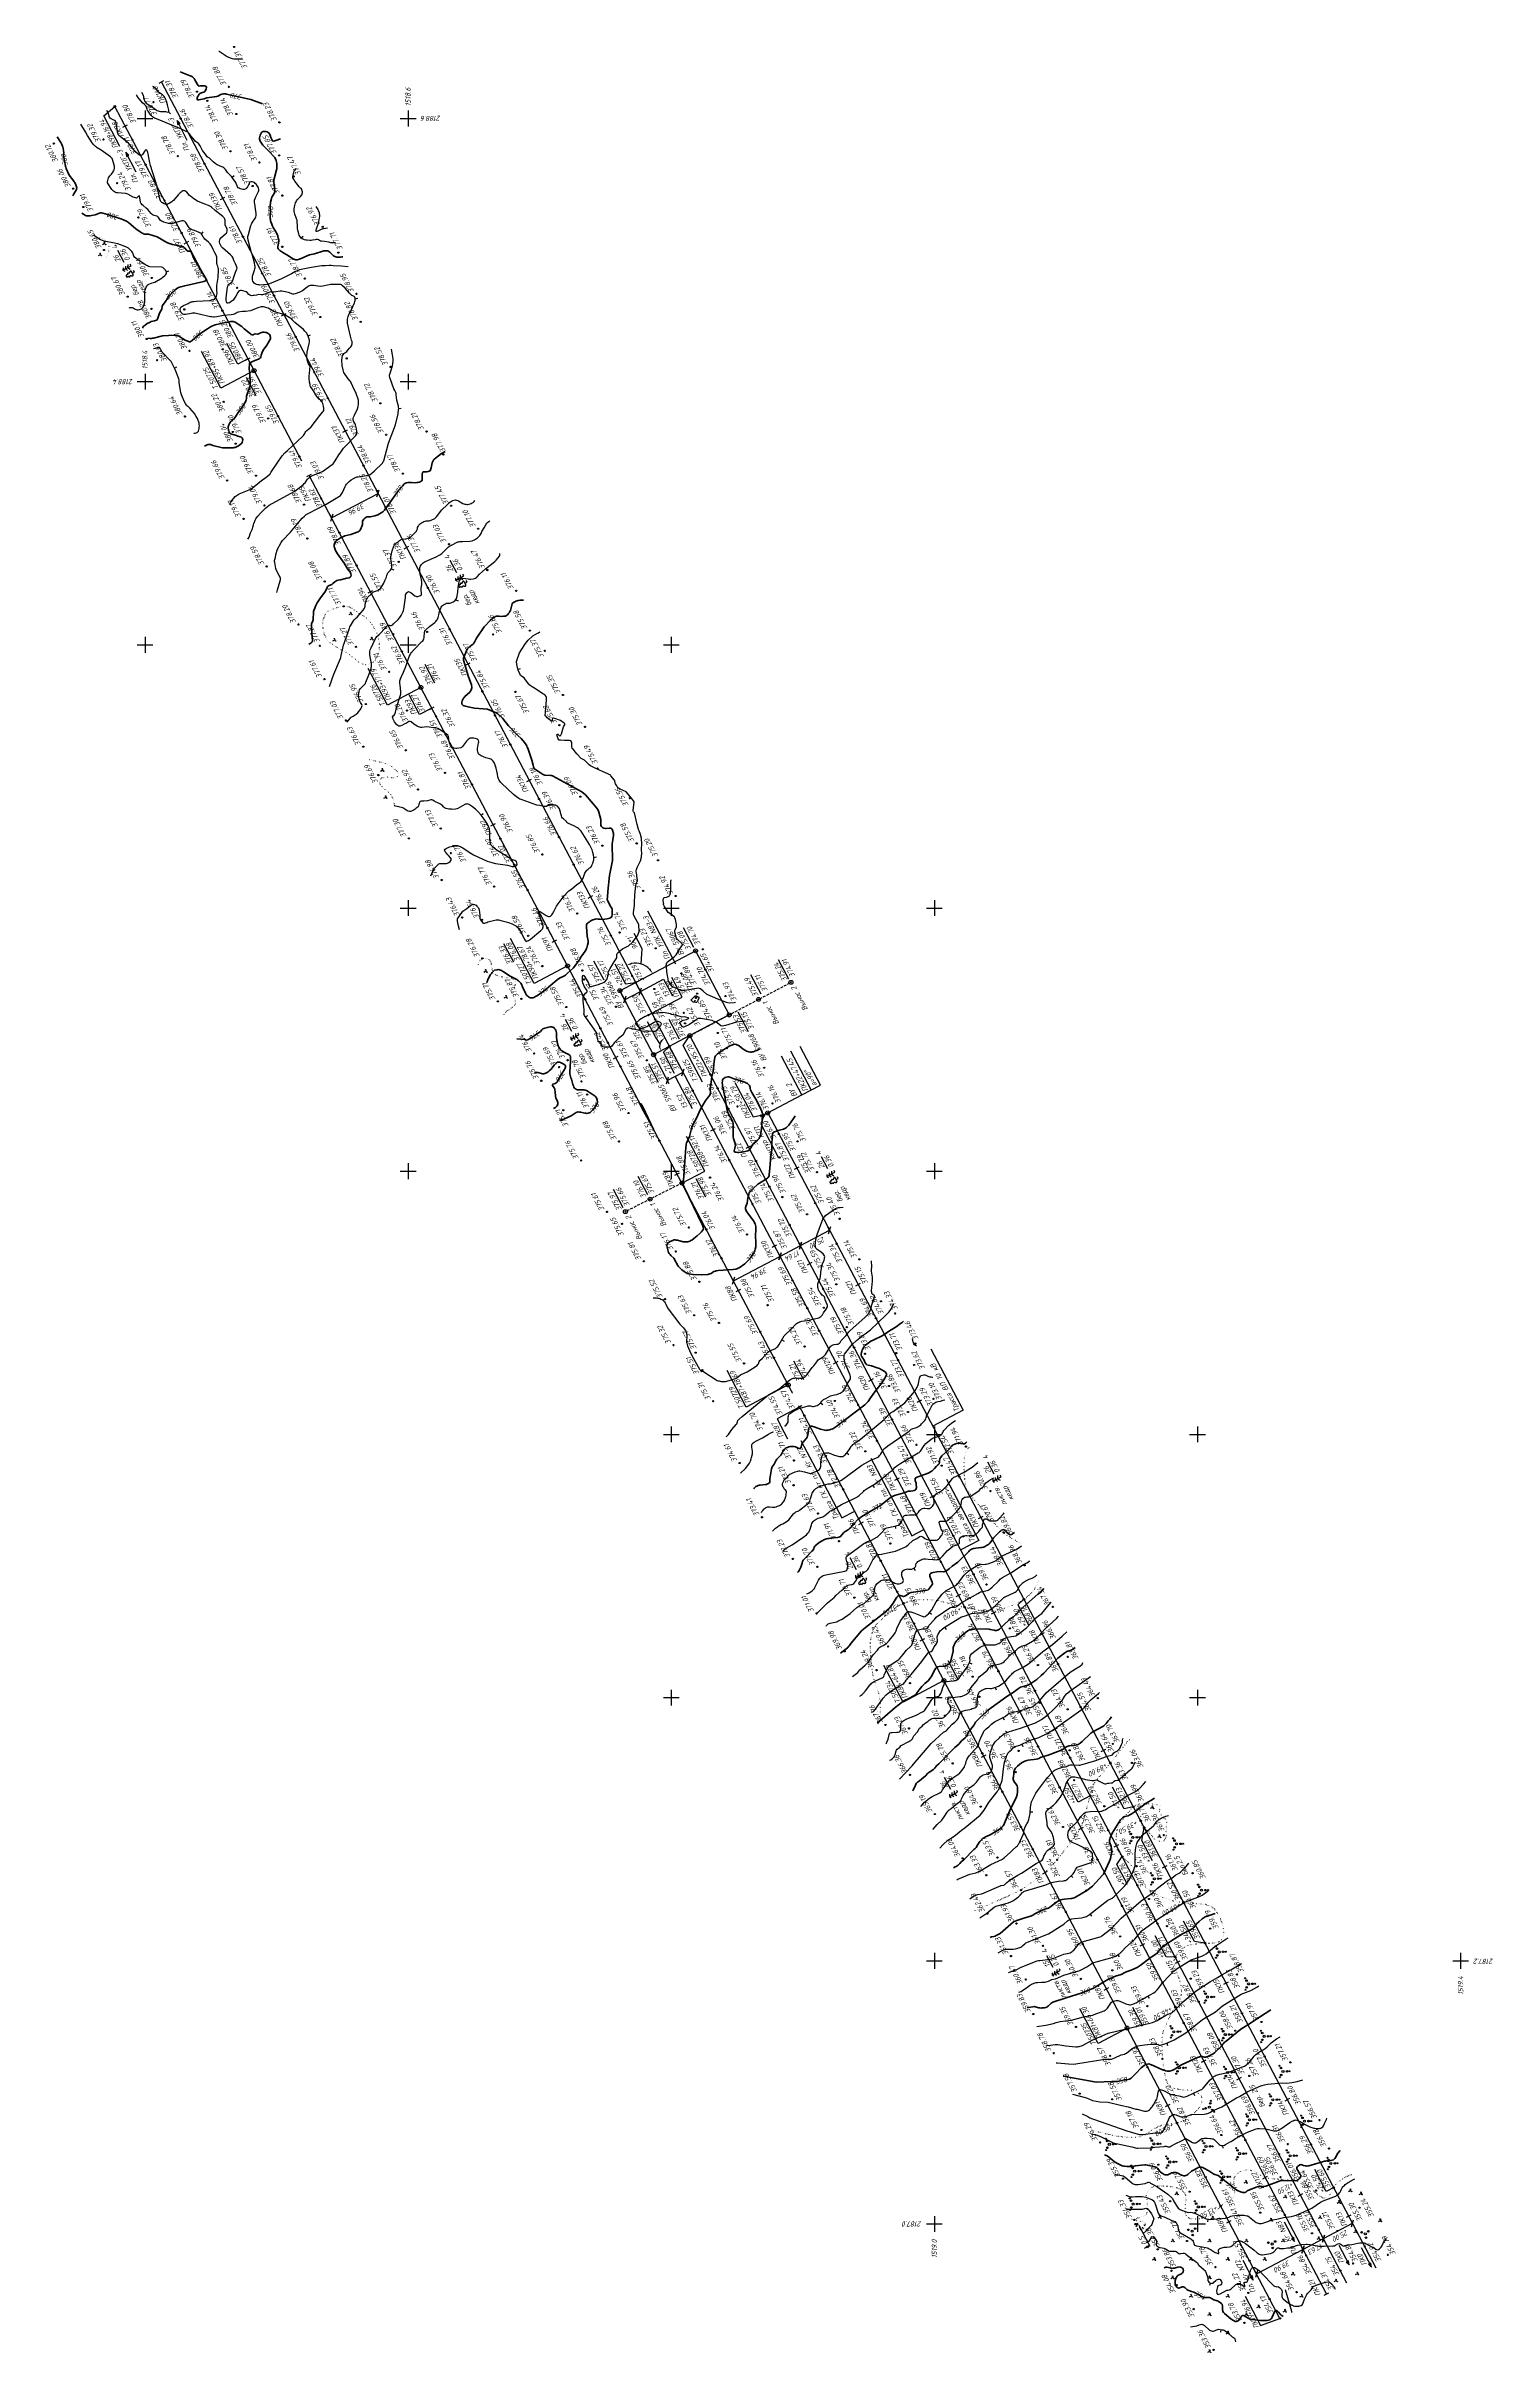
# Model space of a CAD drawing. Extents: x 1518325 to 1519424, y 2186901 to 2188655.
import ezdxf
from ezdxf.enums import TextEntityAlignment as Align

# ---------------------------------------------------------------- set-up
doc = ezdxf.new("R2010")
doc.units = 0
doc.linetypes.add('ИИDot', pattern=[1, 0, -1])
doc.linetypes.add('ИИHidden', pattern=[3, 2, -1])
for name, color, linetype, lineweight in [('ИИ_БОЛОТО_025', 3, 'Continuous', 25), ('ИИ_ГЕОПУНКТ_025', 7, 'Continuous', 25), ('ИИ_ГЕОСЕТКА_025', 3, 'Continuous', 25), ('ИИ_КОНТУР_025', 7, 'ИИDot', 25), ('ИИ_ОТМЕТКА_025', 7, 'Continuous', 25), ('ИИ_ПИКЕТАЖ_025', 7, 'Continuous', 25), ('ИИ_ПЛОЩАДКА_025', 7, 'Continuous', 25), ('ИИ_РАЗМЕР_025', 7, 'Continuous', 25), ('ИИ_РЕЛЬЕФ_025', 34, 'Continuous', 25), ('ИИ_РЕЛЬЕФ_050', 34, 'Continuous', 50), ('ИИ_ТЕКСТ_025', 7, 'Continuous', 25), ('ИИ_ТРАССА_АД_025', 1, 'Continuous', 25), ('ИИ_ТРАССА_ЛЭП_025', 7, 'Continuous', 25), ('ИИ_ТРАССА_ТРУБ_025', 7, 'Continuous', 25), ('ИИ_УГОДЬЯ_025', 7, 'Continuous', 25)]:
    doc.layers.add(name, color=color, linetype=linetype, lineweight=lineweight)
doc.styles.add('VNIPISIMPLEXCUR', font='simplex.shx', dxfattribs={"width": 0.8, "oblique": 15})
doc.linetypes.add('ИИ063862', pattern='A,0,[3,3dservice.shx,S=1.5,R=0,X=0.75,Y=0],-4', length=4)
doc.dimstyles.new('ИИ-2000-м-dm', dxfattribs={"dimscale": 2, "dimtxt": 2.5, "dimasz": 2.5, "dimexe": 1.25, "dimexo": 0, "dimgap": 1, "dimtad": 1, "dimzin": 1, "dimdsep": 46, "dimtxsty": 'VNIPISIMPLEXCUR', "dimcen": 2.5, "dimaunit": 1, "dimazin": 0, "dimtfac": 1, "dimtmove": 1, "dimatfit": 3, "dimfxl": 1, "dimtzin": 1, "dimarcsym": 0})
doc.dimstyles.new('ИИ-2000-м-dm$0', dxfattribs={"dimscale": 2, "dimtxt": 2.5, "dimasz": 2.5, "dimexe": 1.25, "dimexo": 0, "dimgap": 1, "dimtad": 1, "dimtoh": 1, "dimzin": 1, "dimdsep": 46, "dimtxsty": 'VNIPISIMPLEXCUR', "dimblk": 'OBLIQUE', "dimcen": 2.5, "dimaunit": 1, "dimadec": 4, "dimazin": 0, "dimtfac": 1, "dimtmove": 1, "dimatfit": 2, "dimfxl": 1, "dimarcsym": 0})
doc.dimstyles.new('ИИ-2000-м-dm$2', dxfattribs={"dimscale": 2, "dimtxt": 2.5, "dimasz": 2.5, "dimexe": 1.25, "dimexo": 0, "dimgap": 1, "dimtad": 2, "dimtoh": 1, "dimzin": 1, "dimdsep": 46, "dimtxsty": 'VNIPISIMPLEXCUR', "dimcen": 2.5, "dimaunit": 1, "dimazin": 0, "dimtfac": 1, "dimtmove": 1, "dimatfit": 2, "dimfxl": 1, "dimarcsym": 0})

# ---------------------------------------------------------------- blocks, each defined once
blk = doc.blocks.new('ИИ05403')
at = {"linetype": 'Continuous', "lineweight": 25}
for points in [[(-0.37, 1.1), (-0.43, 1.16), (-0.48, 1.18), (-0.52, 1.19), (-0.56, 1.17), (-0.58, 1.14), (-0.59, 1.09), (-0.57, 1.06), (-0.53, 1.04), (-0.48, 1.02), (-0.42, 1), (-0.36, 0.95), (-0.32, 0.9), (-0.28, 0.81), (-0.25, 0.71), (-0.23, 0.63), (-0.24, 0.69), (-0.25, 0.79), (-0.28, 0.88), (-0.3, 0.97), (-0.33, 1.04)], [(0.42, 1), (0.48, 1.02), (0.53, 1.04), (0.57, 1.06), (0.59, 1.09), (0.58, 1.14), (0.56, 1.17), (0.52, 1.19), (0.48, 1.18), (0.43, 1.16), (0.37, 1.1), (0.33, 1.04), (0.3, 0.97), (0.28, 0.88), (0.25, 0.79), (0.24, 0.69), (0.23, 0.63), (0.25, 0.71), (0.28, 0.81), (0.32, 0.9), (0.36, 0.95)]]:
    blk.add_hatch(color=0, dxfattribs=at).paths.add_polyline_path(points)
at = {"color": 0, "linetype": 'Continuous', "lineweight": 25}
for points in [[(-0.23, 0.63), (-0.25, 0.71), (-0.28, 0.81), (-0.32, 0.9), (-0.36, 0.95), (-0.42, 1), (-0.48, 1.02), (-0.53, 1.04), (-0.57, 1.06), (-0.59, 1.09), (-0.58, 1.14), (-0.56, 1.17), (-0.52, 1.19), (-0.48, 1.18), (-0.43, 1.16), (-0.37, 1.1), (-0.33, 1.04), (-0.3, 0.97), (-0.28, 0.88), (-0.25, 0.79), (-0.24, 0.69), (-0.23, 0.63), (-0.2, 0)], [(0.23, 0.63), (0.25, 0.71), (0.28, 0.81), (0.32, 0.9), (0.36, 0.95), (0.42, 1), (0.48, 1.02), (0.53, 1.04), (0.57, 1.06), (0.59, 1.09), (0.58, 1.14), (0.56, 1.17), (0.52, 1.19), (0.48, 1.18), (0.43, 1.16), (0.37, 1.1), (0.33, 1.04), (0.3, 0.97), (0.28, 0.88), (0.25, 0.79), (0.24, 0.69), (0.23, 0.63), (0.2, 0)]]:
    blk.add_lwpolyline(points, dxfattribs=at)
blk = doc.blocks.new('ИИ05407')
at = {"linetype": 'Continuous', "lineweight": 25}
h = blk.add_hatch(color=0, dxfattribs=at)
edge = h.paths.add_edge_path()
edge.add_arc((-0.5, 0.1), 0.1, 0, 360)
h = blk.add_hatch(color=0, dxfattribs=at)
edge = h.paths.add_edge_path()
edge.add_arc((0.5, 0.1), 0.1, 0, 360)
at = {"color": 0, "linetype": 'Continuous', "lineweight": 25}
blk.add_lwpolyline([(0, 0), (0, 1.2)], dxfattribs=at)
for centre in [(-0.5, 0.1), (0.5, 0.1)]:
    blk.add_circle(centre, 0.1, dxfattribs=at)
blk = doc.blocks.new('ИИ053951')
at = {"linetype": 'Continuous', "lineweight": 25}
h = blk.add_hatch(color=0, dxfattribs=at)
edge = h.paths.add_edge_path()
edge.add_arc((-1.4, 0.53), 0.3, 0, 360)
h = blk.add_hatch(color=0, dxfattribs=at)
edge = h.paths.add_edge_path()
edge.add_arc((1.16, 0.95), 0.3, 0, 360)
h = blk.add_hatch(color=0, dxfattribs=at)
edge = h.paths.add_edge_path()
edge.add_arc((0.24, -1.48), 0.3, 0, 360)
at = {"color": 0, "linetype": 'Continuous', "lineweight": 25}
for centre, radius in [((-1.4, 0.53), 0.3), ((0, 0), 0.4), ((1.16, 0.95), 0.3), ((0.24, -1.48), 0.3)]:
    blk.add_circle(centre, radius, dxfattribs=at)
blk = doc.blocks.new('ИИ053952')
at = {"linetype": 'Continuous', "lineweight": 25}
h = blk.add_hatch(color=0, dxfattribs=at)
edge = h.paths.add_edge_path()
edge.add_arc((-1.31, 2.13), 0.2, 0, 360)
h = blk.add_hatch(color=0, dxfattribs=at)
edge = h.paths.add_edge_path()
edge.add_arc((-0.79, 1.28), 0.3, 0, 360)
h = blk.add_hatch(color=0, dxfattribs=at)
edge = h.paths.add_edge_path()
edge.add_arc((1.5, 0.04), 0.3, 0, 360)
h = blk.add_hatch(color=0, dxfattribs=at)
edge = h.paths.add_edge_path()
edge.add_arc((2.5, 0.07), 0.2, 0, 360)
h = blk.add_hatch(color=0, dxfattribs=at)
edge = h.paths.add_edge_path()
edge.add_arc((-1.19, -2.2), 0.2, 0, 360)
h = blk.add_hatch(color=0, dxfattribs=at)
edge = h.paths.add_edge_path()
edge.add_arc((-0.71, -1.32), 0.3, 0, 360)
at = {"color": 0, "linetype": 'Continuous', "lineweight": 25}
for centre, radius in [((-1.31, 2.13), 0.2), ((-0.79, 1.28), 0.3), ((0, 0), 0.4), ((1.5, 0.04), 0.3), ((2.5, 0.07), 0.2), ((-1.19, -2.2), 0.2), ((-0.71, -1.32), 0.3)]:
    blk.add_circle(centre, radius, dxfattribs=at)
blk = doc.blocks.new('ИИ053296')
at = {"color": 0, "linetype": 'Continuous', "lineweight": 25}
blk.add_lwpolyline([(0, 0), (1, 0)], dxfattribs=at)
blk = doc.blocks.new('ИИ05012')
at = {"color": 0, "linetype": 'Continuous', "lineweight": 25, "flags": 128}
for points in [[(-3, 0), (3, 0)], [(0, 3), (0, -3)]]:
    blk.add_lwpolyline(points, dxfattribs=at)
blk = doc.blocks.new('PICKET')
at = {"color": 0, "linetype": 'Continuous', "lineweight": 25}
for p, q in [((-0.23, 0), (0.23, 0)), ((0, 0.23), (0, -0.23))]:
    blk.add_line(p, q, dxfattribs=at)
blk.add_circle((0, 0), 0.23, dxfattribs=at)
at = {"color": 0, "linetype": 'Continuous', "style": 'VNIPISIMPLEXCUR', "oblique": 15, "width": 0.8}
blk.add_attdef('OTMETKA', (1.25, 0.3), '', height=2, dxfattribs=at)
at = {"color": 8, "linetype": 'Continuous', "style": 'VNIPISIMPLEXCUR', "oblique": 15, "width": 0.8, "flags": 1}
blk.add_attdef('NOMER', (1.25, -2.7), '', height=2, dxfattribs=at)
blk = doc.blocks.new('ИИ05466')
at = {"linetype": 'Continuous', "lineweight": 25}
blk.add_hatch(color=0, dxfattribs=at).paths.add_polyline_path([(0, 0), (-0.4, 0.8), (0.4, 0.8)])
at = {"color": 0, "linetype": 'Continuous', "lineweight": 25}
for points in [[(0, 0), (-0.4, 0.8), (0.4, 0.8), (0, 0)], [(0, 0), (0, 2)]]:
    blk.add_lwpolyline(points, dxfattribs=at)
at = {"color": 0, "linetype": 'Continuous', "style": 'VNIPISIMPLEXCUR', "oblique": 15, "width": 0.8}
blk.add_attdef('DEPTH', (1, 0), '', height=2, dxfattribs=at)
blk = doc.blocks.new('ИИ053672А')
at = {"color": 0, "linetype": 'Continuous'}
for points in [[(1, 0.92), (0, 1.5), (-1, 0.92)], [(0.85, 2.01), (0, 2.5), (-0.85, 2.01)], [(0.7, 3.1), (0, 3.5), (-0.7, 3.1)], [(0, 3.5), (0, 0), (0.7, 0)]]:
    blk.add_lwpolyline(points, dxfattribs=at)
at = {"color": 0, "linetype": 'Continuous', "style": 'VNIPISIMPLEXCUR', "oblique": 15, "width": 0.8}
blk.add_attdef('RACE2', text='', height=2, dxfattribs=at).set_placement((-2, 1.25), align=Align.TOP_RIGHT)
blk.add_attdef('RACE1', text='', height=2, dxfattribs=at).set_placement((-2, 2.25), align=Align.RIGHT)
blk.add_attdef('HEIGHT', (2, 2.25), '', height=2, dxfattribs=at)
blk.add_attdef('THICKNESS', text='', height=2, dxfattribs=at).set_placement((2, 1.25), align=Align.TOP_LEFT)
blk.add_attdef('DISTANCE', text='', height=2, dxfattribs=at).set_placement((8.5, 1.75), align=Align.MIDDLE_LEFT)
blk = doc.blocks.new('ИИ15001')
at = {"color": 0, "linetype": 'Continuous', "lineweight": 25}
blk.add_lwpolyline([(0, 1), (0, -1)], dxfattribs=at)
at = {"color": 0, "linetype": 'Continuous', "lineweight": 25, "style": 'VNIPISIMPLEXCUR', "oblique": 15, "width": 0.8}
blk.add_attdef('STATIONING', text='', height=2, dxfattribs=at).set_placement((0, 2), align=Align.CENTER)
at = {"color": 7, "linetype": 'Continuous', "lineweight": 25, "style": 'VNIPISIMPLEXCUR', "oblique": 15, "width": 0.8}
blk.add_attdef('HEIGHT', text='', height=2, dxfattribs=at).set_placement((0, -2), align=Align.TOP_CENTER)
blk = doc.blocks.new('ИИ053673А')
at = {"color": 0, "linetype": 'Continuous'}
blk.add_lwpolyline([(-1.35, 0.88), (-1.22, 0.88), (-1.01, 0.88), (-0.87, 0.88), (-0.74, 0.89), (-0.62, 0.91), (-0.53, 0.94), (-0.44, 1), (-0.39, 1.07), (-0.37, 1.15), (-0.36, 1.23), (-0.36, 1.29), (-0.39, 1.38), (-0.42, 1.45), (-0.47, 1.52), (-0.55, 1.61), (-0.63, 1.69), (-0.7, 1.77), (-0.78, 1.84), (-0.81, 1.89), (-0.84, 1.93), (-0.85, 1.97), (-0.85, 1.99), (-0.83, 2.02), (-0.8, 2.05), (-0.74, 2.12), (-0.67, 2.2), (-0.62, 2.29), (-0.6, 2.37), (-0.61, 2.44), (-0.64, 2.52), (-0.68, 2.58), (-0.72, 2.62), (-0.75, 2.65), (-0.8, 2.68), (-0.85, 2.71), (-0.94, 2.76), (-0.99, 2.79), (-1.01, 2.81), (-1.03, 2.83), (-1.03, 2.85), (-1.03, 2.87), (-1.01, 2.89), (-1, 2.93), (-0.98, 2.97), (-0.95, 3.03), (-0.94, 3.1), (-0.94, 3.19), (-0.95, 3.25), (-0.99, 3.32), (-1.03, 3.38), (-1.07, 3.41), (-1.1, 3.44), (-1.17, 3.48), (-1.22, 3.49), (-1.28, 3.5), (-1.35, 3.5), (-1.42, 3.5), (-1.48, 3.49), (-1.53, 3.48), (-1.6, 3.44), (-1.63, 3.41), (-1.67, 3.38), (-1.71, 3.32), (-1.75, 3.25), (-1.76, 3.19), (-1.76, 3.1), (-1.75, 3.03), (-1.72, 2.97), (-1.7, 2.93), (-1.69, 2.89), (-1.67, 2.87), (-1.67, 2.85), (-1.67, 2.83), (-1.69, 2.81), (-1.71, 2.79), (-1.76, 2.76), (-1.85, 2.71), (-1.9, 2.68), (-1.95, 2.65), (-1.98, 2.62), (-2.02, 2.58), (-2.06, 2.52), (-2.09, 2.44), (-2.1, 2.37), (-2.08, 2.29), (-2.03, 2.2), (-1.96, 2.12), (-1.9, 2.05), (-1.87, 2.02), (-1.85, 1.99), (-1.85, 1.97), (-1.86, 1.93), (-1.89, 1.89), (-1.92, 1.84), (-2, 1.77), (-2.07, 1.69), (-2.15, 1.61), (-2.23, 1.52), (-2.28, 1.45), (-2.31, 1.38), (-2.34, 1.29), (-2.34, 1.23), (-2.33, 1.15), (-2.31, 1.07), (-2.26, 1), (-2.17, 0.94), (-2.08, 0.91), (-1.96, 0.89), (-1.83, 0.88), (-1.69, 0.88), (-1.48, 0.88)], close=True, dxfattribs=at)
for points in [[(-1.35, 0.88), (-1.35, 0), (-0.65, 0)], [(2.35, 0.92), (1.35, 1.5), (0.35, 0.92)], [(2.2, 2.01), (1.35, 2.5), (0.5, 2.01)], [(2.05, 3.1), (1.35, 3.5), (0.65, 3.1)], [(1.35, 3.5), (1.35, 0), (2.05, 0)]]:
    blk.add_lwpolyline(points, dxfattribs=at)
at = {"color": 0, "linetype": 'Continuous', "style": 'VNIPISIMPLEXCUR', "oblique": 15, "width": 0.8}
blk.add_attdef('RACE2', text='', height=2, dxfattribs=at).set_placement((-3.25, 1.25), align=Align.TOP_RIGHT)
blk.add_attdef('RACE1', text='', height=2, dxfattribs=at).set_placement((-3.25, 2.25), align=Align.RIGHT)
blk.add_attdef('HEIGHT', (3, 2), '', height=2, dxfattribs=at)
blk.add_attdef('THICKNESS', text='', height=2, dxfattribs=at).set_placement((3, 1.5), align=Align.TOP_LEFT)
blk.add_attdef('DISTANCE', text='', height=2, dxfattribs=at).set_placement((9.5, 1.75), align=Align.MIDDLE_LEFT)
blk = doc.blocks.new('ИИ050052Р')
at = {"linetype": 'Continuous', "lineweight": 25}
h = blk.add_hatch(color=0, dxfattribs=at)
edge = h.paths.add_edge_path()
edge.add_arc((0, 0), 0.15, 0, 360)
at = {"color": 0, "linetype": 'Continuous', "lineweight": 25}
for radius in [0.75, 0.15]:
    blk.add_circle((0, 0), radius, dxfattribs=at)
at = {"color": 0, "linetype": 'Continuous', "style": 'VNIPISIMPLEXCUR', "oblique": 15, "width": 0.8}
for tag, p in [('NUMBER', (-2, -1)), ('STATIONING', (-2, -4.4)), ('ALPHA', (-2, -7.8))]:
    blk.add_attdef(tag, text='', height=2, dxfattribs=at).set_placement(p, align=Align.RIGHT)
for tag, p in [('CENTRE', (1.45, 0.7)), ('HEIGHT', (1.45, -2.7))]:
    blk.add_attdef(tag, p, '', height=2, dxfattribs=at)
at = {"color": 253, "linetype": 'Continuous', "style": 'VNIPISIMPLEXCUR', "oblique": 15, "width": 0.8, "flags": 1}
blk.add_attdef('NOTE', text='', height=1.6, dxfattribs=at).set_placement((-2, -10.8), align=Align.RIGHT)
blk = doc.blocks.new('ИИ15002')
at = {"linetype": 'Continuous', "lineweight": 25}
h = blk.add_hatch(color=0, dxfattribs=at)
edge = h.paths.add_edge_path()
edge.add_arc((0, 0), 0.3, 0, 360)
at = {"color": 0, "linetype": 'Continuous', "lineweight": 25}
blk.add_circle((0, 0), 0.3, dxfattribs=at)
at = {"color": 0, "linetype": 'Continuous', "style": 'VNIPISIMPLEXCUR', "oblique": 15, "width": 0.8}
blk.add_attdef('STATIONING', (1, 1.3), '', height=2, rotation=90, dxfattribs=at)
at = {"color": 7, "linetype": 'Continuous', "style": 'VNIPISIMPLEXCUR', "oblique": 15, "width": 0.8}
blk.add_attdef('HEIGHT', text='', height=2, dxfattribs=at).set_placement((0, -1.3), align=Align.TOP_CENTER)
blk = doc.blocks.new('_Oblique')
at = {"color": 0, "linetype": 'ByBlock', "lineweight": -2}
blk.add_line((-0.5, -0.5), (0.5, 0.5), dxfattribs=at)
blk = doc.blocks.new('*D64')
at = {"layer": 'Defpoints', "color": 0, "transparency": 16777216}
for p in [(1518577.1, 2188315.1), (1518577.1, 2188315.1), (1518541.8, 2188296.5)]:
    blk.add_point(p, dxfattribs=at)
at = {"layer": 'ИИ_РАЗМЕР_025', "color": 0, "lineweight": -2, "transparency": 16777216}
for p, q in [((1518541.8, 2188296.5), (1518577.1, 2188315.1)), ((1518577.1, 2188315.1), (1518576, 2188317.3)), ((1518541.8, 2188296.5), (1518540.6, 2188298.7))]:
    blk.add_line(p, q, dxfattribs=at)
at = {"layer": 'ИИ_РАЗМЕР_025', "color": 0, "lineweight": -2, "transparency": 16777216, "xscale": 4, "yscale": 4, "zscale": 4}
for p, rotation in [((1518577.1, 2188315.1), 27.77979618591834), ((1518541.8, 2188296.5), 207.7797961859183)]:
    blk.add_blockref('_Oblique', p, dxfattribs=dict(at, rotation=rotation))
at = {"layer": 'ИИ_РАЗМЕР_025', "color": 0, "transparency": 16777216, "insert": (1518560.9, 2188303.1), "char_height": 4, "attachment_point": 5, "rotation": 207.7798, "style": 'VNIPISIMPLEXCUR'}
blk.add_mtext('39.96', dxfattribs=at)
blk = doc.blocks.new('*U41')
at = {"color": 0, "linetype": 'ByBlock', "lineweight": -2}
for points in [[(0, 0), (0, -14.68)], [(0, -14.68), (0, -22.68)], [(0, -14.68), (16.6, -14.68)], [(0, -18.68), (16.6, -18.68)], [(0, -22.68), (16.6, -22.68)]]:
    blk.add_lwpolyline(points, dxfattribs=at)
blk = doc.blocks.new('*D54')
at = {"layer": 'Defpoints', "color": 0, "transparency": 16777216}
for p in [(1518412.4, 2188627.8), (1518780.7, 2187955.9), (1518818.4, 2187967.5), (1518760.9, 2187937.2), (1519297.9, 2186946.8)]:
    blk.add_point(p, dxfattribs=at)
at = {"layer": 'ИИ_РАЗМЕР_025', "color": 0, "lineweight": -2, "transparency": 16777216}
for p, q in [((1518777.9, 2187969.1), (1518771.9, 2187980.6)), ((1518777.2, 2187957.5), (1518777.9, 2187969.1))]:
    blk.add_line(p, q, dxfattribs=at)
blk.add_arc((1518772.9, 2187943.5), 14.6, 43.4519, 102.0835, dxfattribs=at)
at = {"layer": 'ИИ_РАЗМЕР_025', "color": 0, "transparency": 16777216}
for points in [[(1518770, 2187957.2), (1518769.6, 2187958.5), (1518766.1, 2187956.5)], [(1518784.1, 2187954), (1518783, 2187953.2), (1518785.8, 2187950.3)]]:
    blk.add_solid(points, dxfattribs=at)
at = {"layer": 'ИИ_РАЗМЕР_025', "color": 0, "transparency": 16777216, "insert": (1518770.6, 2187973.7), "char_height": 4, "attachment_point": 5, "rotation": 117.7798, "style": 'VNIPISIMPLEXCUR'}
blk.add_mtext("90°1'", dxfattribs=at)
blk = doc.blocks.new('*D55')
at = {"layer": 'Defpoints', "color": 0, "transparency": 16777216}
for p in [(1518412.4, 2188627.8), (1518814.1, 2187903.1), (1518786.6, 2187888.5), (1518791.1, 2187895.1), (1519297.9, 2186946.8)]:
    blk.add_point(p, dxfattribs=at)
at = {"layer": 'ИИ_РАЗМЕР_025', "color": 0, "lineweight": -2, "transparency": 16777216}
for p, q in [((1518788.1, 2187902.1), (1518782, 2187913.6)), ((1518791.4, 2187897), (1518788.1, 2187902.1))]:
    blk.add_line(p, q, dxfattribs=at)
blk.add_arc((1518798.5, 2187894.8), 7.46, 148.8919, 176.6782, dxfattribs=at)
at = {"layer": 'ИИ_РАЗМЕР_025', "color": 0, "transparency": 16777216}
for points in [[(1518791.7, 2187899.2), (1518792.6, 2187898.2), (1518795, 2187901.4)], [(1518791.7, 2187895.4), (1518790.4, 2187895.1), (1518791.9, 2187891.4)]]:
    blk.add_solid(points, dxfattribs=at)
at = {"layer": 'ИИ_РАЗМЕР_025', "color": 0, "transparency": 16777216, "insert": (1518780.7, 2187906.7), "char_height": 4, "attachment_point": 5, "rotation": 117.7798, "style": 'VNIPISIMPLEXCUR'}
blk.add_mtext("90°1'", dxfattribs=at)
blk = doc.blocks.new('*D56')
at = {"layer": 'Defpoints', "color": 0, "transparency": 16777216}
for p in [(1518760.9, 2187937.2, 375.2), (1518772.9, 2187943.5, 375.2), (1518776.5, 2187936.6)]:
    blk.add_point(p, dxfattribs=at)
at = {"layer": 'ИИ_РАЗМЕР_025', "color": 0, "lineweight": -2, "transparency": 16777216}
for p, q in [((1518760.9, 2187937.2), (1518765.7, 2187928.1)), ((1518764.5, 2187930.3), (1518776.5, 2187936.6)), ((1518772.9, 2187943.5), (1518777.7, 2187934.4))]:
    blk.add_line(p, q, dxfattribs=at)
at = {"layer": 'ИИ_РАЗМЕР_025', "color": 0, "lineweight": -2, "transparency": 16777216, "xscale": 4, "yscale": 4, "zscale": 4}
for p, rotation in [((1518776.5, 2187936.6), 27.75014307204413), ((1518764.5, 2187930.3), 207.7501430720441)]:
    blk.add_blockref('_Oblique', p, dxfattribs=dict(at, rotation=rotation))
at = {"layer": 'ИИ_РАЗМЕР_025', "color": 0, "transparency": 16777216, "insert": (1518794.8, 2187937.5), "char_height": 4, "attachment_point": 5, "rotation": 117.7798, "style": 'VNIPISIMPLEXCUR'}
blk.add_mtext('13.53', dxfattribs=at)
blk = doc.blocks.new('*D57')
at = {"layer": 'Defpoints', "color": 0, "transparency": 16777216}
for p in [(1518882.6, 2187735.3), (1518882.7, 2187735), (1518847.4, 2187716.4)]:
    blk.add_point(p, dxfattribs=at)
at = {"layer": 'ИИ_РАЗМЕР_025', "color": 0, "lineweight": -2, "transparency": 16777216}
for p, q in [((1518847.2, 2187716.7), (1518882.6, 2187735.3)), ((1518882.7, 2187735), (1518881.4, 2187737.5)), ((1518847.4, 2187716.4), (1518846.1, 2187718.9))]:
    blk.add_line(p, q, dxfattribs=at)
at = {"layer": 'ИИ_РАЗМЕР_025', "color": 0, "lineweight": -2, "transparency": 16777216, "xscale": 4, "yscale": 4, "zscale": 4}
for p, rotation in [((1518882.6, 2187735.3), 27.77979618591834), ((1518847.2, 2187716.7), 207.7797961859183)]:
    blk.add_blockref('_Oblique', p, dxfattribs=dict(at, rotation=rotation))
at = {"layer": 'ИИ_РАЗМЕР_025', "color": 0, "transparency": 16777216, "insert": (1518866.8, 2187722.4), "char_height": 4, "attachment_point": 5, "rotation": 207.7798, "style": 'VNIPISIMPLEXCUR'}
blk.add_mtext('39.94', dxfattribs=at)
blk = doc.blocks.new('*D58')
at = {"layer": 'Defpoints', "color": 0, "transparency": 16777216}
for p in [(1518898.2, 2187743.5), (1518898.2, 2187743.5), (1518882.7, 2187735)]:
    blk.add_point(p, dxfattribs=at)
at = {"layer": 'ИИ_РАЗМЕР_025', "color": 0, "lineweight": -2, "transparency": 16777216}
for p, q in [((1518882.6, 2187735.3), (1518898.2, 2187743.5)), ((1518898.2, 2187743.5), (1518897, 2187745.7)), ((1518882.7, 2187735), (1518881.4, 2187737.5))]:
    blk.add_line(p, q, dxfattribs=at)
at = {"layer": 'ИИ_РАЗМЕР_025', "color": 0, "lineweight": -2, "transparency": 16777216, "xscale": 4, "yscale": 4, "zscale": 4}
for p, rotation in [((1518898.2, 2187743.5), 27.77979618591834), ((1518882.6, 2187735.3), 207.7797961859183)]:
    blk.add_blockref('_Oblique', p, dxfattribs=dict(at, rotation=rotation))
at = {"layer": 'ИИ_РАЗМЕР_025', "color": 0, "transparency": 16777216, "insert": (1518892.2, 2187735.9), "char_height": 4, "attachment_point": 5, "rotation": 207.7798, "style": 'VNIPISIMPLEXCUR'}
blk.add_mtext('17.64', dxfattribs=at)
blk = doc.blocks.new('*D59')
at = {"layer": 'Defpoints', "color": 0, "transparency": 16777216}
for p in [(1518898.2, 2187743.5), (1518920.3, 2187755.2), (1518920.3, 2187755.2)]:
    blk.add_point(p, dxfattribs=at)
at = {"layer": 'ИИ_РАЗМЕР_025', "color": 0, "lineweight": -2, "transparency": 16777216}
for p, q in [((1518898.2, 2187743.5), (1518897, 2187745.7)), ((1518898.2, 2187743.5), (1518920.3, 2187755.2)), ((1518920.3, 2187755.2), (1518919.1, 2187757.4))]:
    blk.add_line(p, q, dxfattribs=at)
at = {"layer": 'ИИ_РАЗМЕР_025', "color": 0, "lineweight": -2, "transparency": 16777216, "xscale": 4, "yscale": 4, "zscale": 4}
for p, rotation in [((1518898.2, 2187743.5), 207.7797961859183), ((1518920.3, 2187755.2), 27.77979618591834)]:
    blk.add_blockref('_Oblique', p, dxfattribs=dict(at, rotation=rotation))
at = {"layer": 'ИИ_РАЗМЕР_025', "color": 0, "transparency": 16777216, "insert": (1518911.1, 2187745.8), "char_height": 4, "attachment_point": 5, "rotation": 207.7798, "style": 'VNIPISIMPLEXCUR'}
blk.add_mtext('25.00', dxfattribs=at)
blk = doc.blocks.new('*D60')
at = {"layer": 'Defpoints', "color": 0, "transparency": 16777216}
for p in [(1519280.1, 2186980.6), (1519280.6, 2186979.7), (1519245.3, 2186961.1)]:
    blk.add_point(p, dxfattribs=at)
at = {"layer": 'ИИ_РАЗМЕР_025', "color": 0, "lineweight": -2, "transparency": 16777216}
for p, q in [((1519244.8, 2186962), (1519280.1, 2186980.6)), ((1519280.6, 2186979.7), (1519278.9, 2186982.9)), ((1519245.3, 2186961.1), (1519243.6, 2186964.3))]:
    blk.add_line(p, q, dxfattribs=at)
at = {"layer": 'ИИ_РАЗМЕР_025', "color": 0, "lineweight": -2, "transparency": 16777216, "xscale": 4, "yscale": 4, "zscale": 4}
for p, rotation in [((1519280.1, 2186980.6), 27.77979618591834), ((1519244.8, 2186962), 207.7797961859183)]:
    blk.add_blockref('_Oblique', p, dxfattribs=dict(at, rotation=rotation))
at = {"layer": 'ИИ_РАЗМЕР_025', "color": 0, "transparency": 16777216, "insert": (1519264.3, 2186967.8), "char_height": 4, "attachment_point": 5, "rotation": 207.7798, "style": 'VNIPISIMPLEXCUR'}
blk.add_mtext('39.90', dxfattribs=at)
blk = doc.blocks.new('*D61')
at = {"layer": 'Defpoints', "color": 0, "transparency": 16777216}
for p in [(1519295.7, 2186988.9), (1519295.7, 2186988.9), (1519280.6, 2186979.7)]:
    blk.add_point(p, dxfattribs=at)
at = {"layer": 'ИИ_РАЗМЕР_025', "color": 0, "lineweight": -2, "transparency": 16777216}
for p, q in [((1519280.1, 2186980.6), (1519295.7, 2186988.9)), ((1519295.7, 2186988.9), (1519294.5, 2186991.1)), ((1519280.6, 2186979.7), (1519278.9, 2186982.9))]:
    blk.add_line(p, q, dxfattribs=at)
at = {"layer": 'ИИ_РАЗМЕР_025', "color": 0, "lineweight": -2, "transparency": 16777216, "xscale": 4, "yscale": 4, "zscale": 4}
for p, rotation in [((1519295.7, 2186988.9), 27.77979618591834), ((1519280.1, 2186980.6), 207.7797961859183)]:
    blk.add_blockref('_Oblique', p, dxfattribs=dict(at, rotation=rotation))
at = {"layer": 'ИИ_РАЗМЕР_025', "color": 0, "transparency": 16777216, "insert": (1519289.8, 2186981.2), "char_height": 4, "attachment_point": 5, "rotation": 207.7798, "style": 'VNIPISIMPLEXCUR'}
blk.add_mtext('17.63', dxfattribs=at)
blk = doc.blocks.new('*D62')
at = {"layer": 'Defpoints', "color": 0, "transparency": 16777216}
for p in [(1519295.7, 2186988.9), (1519317.8, 2187000.5), (1519317.8, 2187000.5)]:
    blk.add_point(p, dxfattribs=at)
at = {"layer": 'ИИ_РАЗМЕР_025', "color": 0, "lineweight": -2, "transparency": 16777216}
for p, q in [((1519295.7, 2186988.9), (1519294.5, 2186991.1)), ((1519295.7, 2186988.9), (1519317.8, 2187000.5)), ((1519317.8, 2187000.5), (1519316.7, 2187002.7))]:
    blk.add_line(p, q, dxfattribs=at)
at = {"layer": 'ИИ_РАЗМЕР_025', "color": 0, "lineweight": -2, "transparency": 16777216, "xscale": 4, "yscale": 4, "zscale": 4}
for p, rotation in [((1519295.7, 2186988.9), 207.7797961859183), ((1519317.8, 2187000.5), 27.77979618591834)]:
    blk.add_blockref('_Oblique', p, dxfattribs=dict(at, rotation=rotation))
at = {"layer": 'ИИ_РАЗМЕР_025', "color": 0, "transparency": 16777216, "insert": (1519308.6, 2186991.1), "char_height": 4, "attachment_point": 5, "rotation": 207.7798, "style": 'VNIPISIMPLEXCUR'}
blk.add_mtext('25.00', dxfattribs=at)
blk = doc.blocks.new('*D63')
at = {"layer": 'Defpoints', "color": 0, "transparency": 16777216}
for p in [(1518786.6, 2187888.5, 375.5), (1518798.5, 2187894.8, 375.7), (1518808.9, 2187875.2)]:
    blk.add_point(p, dxfattribs=at)
at = {"layer": 'ИИ_РАЗМЕР_025', "color": 0, "lineweight": -2, "transparency": 16777216}
for p, q in [((1518786.6, 2187888.5), (1518798.1, 2187866.7)), ((1518798.5, 2187894.8), (1518810, 2187873)), ((1518796.9, 2187868.9), (1518808.9, 2187875.2)), ((1518802.9, 2187872), (1518808.3, 2187861.9)), ((1518808.3, 2187861.9), (1518815.8, 2187847.6))]:
    blk.add_line(p, q, dxfattribs=at)
at = {"layer": 'ИИ_РАЗМЕР_025', "color": 0, "lineweight": -2, "transparency": 16777216, "xscale": 4, "yscale": 4, "zscale": 4}
for p, rotation in [((1518796.9, 2187868.9), 207.7902226915284), ((1518808.9, 2187875.2), 27.79022269152832)]:
    blk.add_blockref('_Oblique', p, dxfattribs=dict(at, rotation=rotation))
at = {"layer": 'ИИ_РАЗМЕР_025', "color": 0, "transparency": 16777216, "insert": (1518808.5, 2187852.9), "char_height": 4, "attachment_point": 5, "rotation": 117.7798, "style": 'VNIPISIMPLEXCUR'}
blk.add_mtext('13.52', dxfattribs=at)
blk = doc.blocks.new('ИИ15008')
at = {"linetype": 'Continuous', "lineweight": 25}
blk.add_hatch(color=0, dxfattribs=at).paths.add_polyline_path([(0, 0), (1.5, -0.5), (1.5, 0.5)])
at = {"color": 0, "linetype": 'Continuous', "lineweight": 25}
blk.add_lwpolyline([(0, 0), (1.5, -0.5), (1.5, 0.5)], close=True, dxfattribs=at)
blk.add_lwpolyline([(8.5, 0), (0, 0)], dxfattribs=at)

msp = doc.modelspace()

# ---------------------------------------------------------------- hatches: boundary and pattern name
at = {"layer": 'ИИ_БОЛОТО_025'}
h = msp.add_hatch(dxfattribs=at)
h.set_pattern_fill('ИИ_БОЛОТО', color=256, scale=2, style=0, pattern_type=2)
h.set_pattern_definition([(117.7798, (1532804.723, 2182762.78), (-30.08134, -15.84654), [10, -3, 4, -5, 4, -8]), (117.7798, (1532802.487, 2182762.734), (-30.08134, -15.84654), [8, -3, 5, -4, 5, -9]), (117.7798, (1532800.25, 2182762.686), (-30.08134, -15.84654), [8, -3, 4, -6, 4, -9]), (117.7798, (1532798.482, 2182761.754), (-30.08134, -15.84654), [8, -3, 4, -5, 4, -10]), (117.7798, (1532797.18, 2182759.937), (-30.08134, -15.84654), [8, -3, 3, -7, 4, -9]), (117.7798, (1532795.875, 2182758.12), (-30.08134, -15.84654), [8, -3, 3, -8, 4, -8]), (117.7798, (1532794.106, 2182757.188), (-30.08134, -15.84654), [8, -4, 3, -10, 4, -5]), (117.7798, (1532792.336, 2182756.256), (-30.08134, -15.84654), [8, -5, 3, -10, 4, -4]), (117.7798, (1532791.033, 2182754.44), (-30.08134, -15.84654), [9, -5, 4, -5, 8, -3]), (117.7798, (1532789.73, 2182752.622), (-30.08134, -15.84654), [7, -5, 4, -5, 10, -3]), (117.7798, (1532787.96, 2182751.69), (-30.08134, -15.84654), [7, -4, 5, -5, 9, -4]), (117.7798, (1532786.657, 2182749.873), (-30.08134, -15.84654), [7, -4, 6, -5, 9, -3]), (117.7798, (1532784.887, 2182748.94), (-30.08134, -15.84654), [5, -6, 6, -6, 7, -4]), (117.7798, (1532783.118, 2182748.01), (-30.08134, -15.84654), [4, -6, 7, -6, 5, -6]), (117.7798, (1532781.348, 2182747.077), (-30.08134, -15.84654), [3, -7, 8, -6, 4, -6]), (117.7798, (1532779.58, 2182746.144), (-30.08134, -15.84654), [3, -6, 8, -6, 4, -7]), (117.7798, (1532777.81, 2182745.212), (-30.08134, -15.84654), [4, -6, 10, -5, 4, -5])])
h.paths.add_polyline_path([(1519152.072, 2187000), (1519154.427, 2186995.531), (1519156.795, 2186995.243), (1519158.373, 2186995.505), (1519159.689, 2186996.82), (1519160.391, 2186999.975), (1519160.385, 2187000)])

# ---------------------------------------------------------------- linework, layer by layer
at = {"layer": 'ИИ_ГЕОПУНКТ_025'}
for points in [[(1518482.83, 2188408.37), (1518457.477, 2188395.014), (1518442.818, 2188422.841)], [(1518484.507, 2188389.174), (1518477.081, 2188403.27)], [(1518609.66, 2188167.6), (1518584.307, 2188154.244), (1518569.648, 2188182.071)], [(1518620.274, 2188170.97), (1518612.848, 2188185.067)], [(1518680.215, 2187958.787), (1518672.79, 2187972.883)], [(1518721.15, 2187956.06), (1518695.797, 2187942.704), (1518677.757, 2187976.95)], [(1518817.052, 2187970.077), (1518809.198, 2187984.986)], [(1518748.924, 2187945.075), (1518741.195, 2187959.747)], [(1518889.325, 2187945.833), (1518881.471, 2187960.743)], [(1518868.249, 2187934.433), (1518860.394, 2187949.342)], [(1518858.664, 2187905.979), (1518850.866, 2187920.78)], [(1518806.181, 2187900.252), (1518798.257, 2187915.294)], [(1518823.787, 2187867.784), (1518809.109, 2187895.648), (1518814.13, 2187903.06)], [(1518790.364, 2187867.341), (1518782.851, 2187881.604)], [(1518808.08, 2187790.99), (1518825.43, 2187800.13), (1518811.566, 2187826.447)], [(1518782.083, 2187782.143), (1518774.826, 2187795.919)], [(1518826.155, 2187780.348), (1518818.898, 2187794.124)], [(1518763.389, 2187772.296), (1518756.132, 2187786.072)], [(1518900.652, 2187641.525), (1518893.226, 2187655.621)], [(1518888.91, 2187637.56), (1518857.033, 2187620.767), (1518842.374, 2187648.594)], [(1519017.992, 2187413.887), (1519010.566, 2187427.984)], [(1519007.22, 2187413.01), (1518976.148, 2187396.641), (1518961.489, 2187424.468)], [(1519146.4, 2187148.85), (1519124.409, 2187137.265), (1519110.543, 2187163.586)], [(1519158.294, 2187150.318), (1519150.868, 2187164.415)]]:
    msp.add_lwpolyline(points, dxfattribs=at)
at = {"layer": 'ИИ_КОНТУР_025', "flags": 128}
for points in [[(1518361.886, 2188509.202), (1518362.76, 2188509.312), (1518364.089, 2188509.395), (1518365.389, 2188509.391), (1518366.58, 2188509.265), (1518367.663, 2188509.017), (1518368.638, 2188508.646), (1518369.506, 2188508.153), (1518370.265, 2188507.538), (1518370.916, 2188506.8), (1518371.46, 2188505.94), (1518371.884, 2188504.977), (1518372.179, 2188503.932), (1518372.345, 2188502.803), (1518372.381, 2188501.592), (1518372.287, 2188500.299), (1518372.064, 2188498.922), (1518371.712, 2188497.463), (1518371.229, 2188495.921), (1518370.657, 2188494.384), (1518370.223, 2188493.378)], [(1518544.055, 2188227.682), (1518541.778, 2188226.76), (1518539.922, 2188225.818), (1518539.152, 2188225.339), (1518538.488, 2188224.854), (1518537.929, 2188224.365), (1518537.475, 2188223.87), (1518536.732, 2188222.796), (1518536.106, 2188221.564), (1518535.598, 2188220.172), (1518535.208, 2188218.622), (1518534.973, 2188216.905), (1518534.931, 2188215.017), (1518535.083, 2188212.955), (1518535.429, 2188210.721), (1518535.68, 2188209.588), (1518535.989, 2188208.508), (1518536.357, 2188207.481), (1518536.784, 2188206.508), (1518537.269, 2188205.589), (1518537.814, 2188204.723), (1518538.417, 2188203.911), (1518539.078, 2188203.152), (1518539.835, 2188202.409), (1518540.724, 2188201.643), (1518542.894, 2188200.044), (1518545.589, 2188198.356), (1518552.118, 2188194.737), (1518555.073, 2188192.862), (1518557.675, 2188190.952), (1518558.844, 2188189.985), (1518560.947, 2188188.088), (1518561.939, 2188187.289), (1518562.903, 2188186.61), (1518563.837, 2188186.053), (1518564.741, 2188185.616), (1518565.617, 2188185.3), (1518566.462, 2188185.105), (1518567.279, 2188185.03), (1518568.834, 2188185.11), (1518570.292, 2188185.403), (1518571.654, 2188185.911), (1518572.919, 2188186.633), (1518574.07, 2188187.561), (1518575.089, 2188188.691), (1518575.977, 2188190.02), (1518576.734, 2188191.55), (1518577.346, 2188193.176), (1518577.799, 2188194.796), (1518578.092, 2188196.408), (1518578.227, 2188198.014), (1518578.217, 2188199.675), (1518577.955, 2188202.386), (1518577.398, 2188205.362), (1518577.126, 2188206.412), (1518576.779, 2188207.489), (1518575.863, 2188209.727), (1518574.65, 2188212.075), (1518573.14, 2188214.533), (1518571.461, 2188216.871), (1518570.605, 2188217.908), (1518569.739, 2188218.856), (1518568.863, 2188219.717), (1518567.977, 2188220.49), (1518567.08, 2188221.174), (1518562.551, 2188224.077), (1518558.105, 2188227.189), (1518557.236, 2188227.724), (1518556.377, 2188228.183), (1518555.529, 2188228.566), (1518554.691, 2188228.874), (1518553.863, 2188229.105), (1518553.046, 2188229.26), (1518552.239, 2188229.34), (1518551.409, 2188229.35), (1518549.584, 2188229.184), (1518547.539, 2188228.77), (1518545.272, 2188228.107), (1518544.055, 2188227.682)], [(1518570.725, 2188112.789), (1518573.747, 2188112.081), (1518578.513, 2188111.097), (1518581.151, 2188110.41), (1518583.321, 2188109.686), (1518585.023, 2188108.927), (1518586.488, 2188108.078), (1518587.945, 2188107.084), (1518590.118, 2188105.325), (1518591.483, 2188104.005), (1518591.976, 2188103.374), (1518592.318, 2188102.774), (1518592.509, 2188102.205), (1518592.548, 2188101.666), (1518592.437, 2188101.157), (1518592.174, 2188100.68), (1518591.76, 2188100.232), (1518591.244, 2188099.838), (1518590.673, 2188099.52), (1518590.049, 2188099.277), (1518589.37, 2188099.11), (1518588.638, 2188099.018), (1518587.852, 2188099.002), (1518587.011, 2188099.061), (1518585.213, 2188099.339), (1518583.507, 2188099.447), (1518582.706, 2188099.412), (1518581.938, 2188099.317), (1518581.205, 2188099.164), (1518580.506, 2188098.95), (1518579.841, 2188098.678), (1518579.253, 2188098.349), (1518578.783, 2188097.969), (1518578.432, 2188097.536), (1518578.2, 2188097.051), (1518578.087, 2188096.514), (1518578.092, 2188095.925), (1518578.216, 2188095.283), (1518578.459, 2188094.59), (1518578.796, 2188093.879), (1518579.2, 2188093.186), (1518579.674, 2188092.511), (1518580.215, 2188091.855), (1518580.825, 2188091.216), (1518582.25, 2188089.992), (1518584.624, 2188088.256), (1518585.901, 2188087.104), (1518586.898, 2188085.953), (1518587.614, 2188084.801), (1518588.381, 2188083.074), (1518588.953, 2188081.346), (1518589.317, 2188079.631), (1518589.353, 2188078.581), (1518589.209, 2188077.716)], [(1518667.542, 2187948.646), (1518666.355, 2187949.266), (1518665.407, 2187949.972), (1518664.7, 2187950.765), (1518664.437, 2187951.193), (1518664.072, 2187952.115), (1518663.715, 2187953.643), (1518663.552, 2187955.343), (1518663.514, 2187956.558), (1518663.293, 2187957.739), (1518662.85, 2187958.873), (1518662.187, 2187959.959), (1518661.772, 2187960.484), (1518661.314, 2187960.957), (1518660.825, 2187961.339), (1518660.304, 2187961.63), (1518659.753, 2187961.829), (1518659.17, 2187961.937), (1518658.555, 2187961.954), (1518657.91, 2187961.88), (1518657.233, 2187961.714), (1518656.569, 2187961.48), (1518655.964, 2187961.2), (1518655.415, 2187960.874), (1518654.925, 2187960.503), (1518654.492, 2187960.086), (1518654.117, 2187959.624), (1518653.8, 2187959.116), (1518653.54, 2187958.562), (1518653.347, 2187957.958), (1518653.228, 2187957.299), (1518653.183, 2187956.584), (1518653.194, 2187956.313)], [(1518672.916, 2187918.885), (1518672.923, 2187918.902), (1518673.417, 2187919.792), (1518673.986, 2187920.608), (1518674.629, 2187921.349), (1518675.346, 2187922.015), (1518676.138, 2187922.607), (1518678.635, 2187924.086), (1518679.909, 2187925.047), (1518680.413, 2187925.527), (1518680.828, 2187926.008), (1518681.154, 2187926.488), (1518681.39, 2187926.969), (1518681.548, 2187927.474), (1518681.636, 2187928.03), (1518681.654, 2187928.637), (1518681.602, 2187929.294), (1518681.289, 2187930.759), (1518680.373, 2187933.295), (1518680.131, 2187934.132), (1518679.97, 2187934.938), (1518679.89, 2187935.713), (1518679.893, 2187936.456), (1518679.977, 2187937.168), (1518680.143, 2187937.849), (1518681.137, 2187940.412), (1518681.645, 2187942.347), (1518681.852, 2187943.649), (1518681.83, 2187944.272), (1518681.612, 2187944.831), (1518681.196, 2187945.329), (1518680.583, 2187945.763), (1518679.772, 2187946.136), (1518678.765, 2187946.446), (1518677.561, 2187946.693), (1518673.37, 2187947.219), (1518671.004, 2187947.627), (1518669.062, 2187948.103), (1518667.542, 2187948.646)], [(1519065.432, 2187516.898), (1519064.199, 2187517.768), (1519062.42, 2187518.939), (1519060.642, 2187520.026), (1519057.1, 2187522.046), (1519055.366, 2187523.177), (1519053.663, 2187524.423), (1519051.99, 2187525.783), (1519050.347, 2187527.256), (1519048.733, 2187528.844), (1519047.15, 2187530.546), (1519039.108, 2187540.094), (1519030.174, 2187550.39), (1519028.606, 2187552.413), (1519027.242, 2187554.376), (1519026.082, 2187556.279), (1519025.127, 2187558.122), (1519024.376, 2187559.905), (1519023.829, 2187561.628), (1519023.487, 2187563.291), (1519023.078, 2187566.713), (1519022.814, 2187570.447), (1519022.694, 2187574.493), (1519022.718, 2187578.851), (1519022.826, 2187581.006), (1519023.054, 2187582.957), (1519023.403, 2187584.704), (1519023.871, 2187586.247), (1519024.46, 2187587.586), (1519025.169, 2187588.72), (1519025.998, 2187589.651), (1519026.788, 2187590.256)], [(1518957.167, 2187379.292), (1518957.809, 2187381.747), (1518958.36, 2187384.339), (1518958.753, 2187386.821), (1518958.989, 2187389.195), (1518959.067, 2187391.458), (1518959.036, 2187393.605), (1518958.943, 2187395.629), (1518958.789, 2187397.528), (1518958.572, 2187399.304), (1518958.293, 2187400.956), (1518957.952, 2187402.484), (1518957.55, 2187403.888), (1518955.663, 2187409.039), (1518954.369, 2187413.338), (1518953.578, 2187416.442), (1518953.212, 2187418.158), (1518952.873, 2187420.108), (1518952.282, 2187424.707), (1518951.806, 2187430.239), (1518951.444, 2187436.704), (1518951.403, 2187440.053), (1518951.587, 2187443.169), (1518951.994, 2187446.051), (1518952.625, 2187448.7), (1518953.481, 2187451.117), (1518954.56, 2187453.299), (1518955.863, 2187455.249), (1518957.39, 2187456.965), (1518960.668, 2187460.069), (1518963.946, 2187462.982), (1518967.224, 2187465.706), (1518970.502, 2187468.238), (1518972.189, 2187469.4), (1518973.971, 2187470.447), (1518975.848, 2187471.38), (1518977.821, 2187472.199), (1518979.889, 2187472.904), (1518982.052, 2187473.494), (1518984.31, 2187473.97), (1518986.664, 2187474.332), (1518989.094, 2187474.57), (1518991.581, 2187474.675), (1518994.126, 2187474.646), (1518996.727, 2187474.484), (1518999.386, 2187474.189), (1519000, 2187474.092), (1519002.102, 2187473.761), (1519004.875, 2187473.199), (1519016.452, 2187470.275), (1519025.542, 2187468.159), (1519031.792, 2187466.811), (1519034.961, 2187466.272), (1519038.144, 2187465.978), (1519041.34, 2187465.928), (1519044.549, 2187466.124), (1519047.771, 2187466.564), (1519051.007, 2187467.248), (1519054.255, 2187468.178), (1519057.517, 2187469.352), (1519060.66, 2187470.682), (1519063.55, 2187472.078), (1519066.187, 2187473.54), (1519068.573, 2187475.067), (1519070.705, 2187476.661), (1519072.586, 2187478.321), (1519074.214, 2187480.047), (1519075.59, 2187481.839), (1519076.759, 2187483.667), (1519077.765, 2187485.501), (1519078.609, 2187487.341), (1519079.291, 2187489.187), (1519079.548, 2187490.102)], [(1519119.426, 2187071.323), (1519134.679, 2187067.544), (1519137.816, 2187066.92), (1519140.996, 2187066.456), (1519144.218, 2187066.152), (1519148.918, 2187065.97), (1519152.806, 2187066.038), (1519154.918, 2187066.217), (1519156.7, 2187066.529), (1519157.583, 2187066.786), (1519158.477, 2187067.117), (1519159.383, 2187067.523), (1519161.231, 2187068.56), (1519163.127, 2187069.897), (1519165.053, 2187071.294), (1519166.992, 2187072.511), (1519168.942, 2187073.549), (1519170.904, 2187074.406), (1519172.986, 2187075.101), (1519175.296, 2187075.653), (1519177.835, 2187076.061), (1519181.999, 2187076.443), (1519184.543, 2187076.815), (1519185.69, 2187077.068), (1519186.752, 2187077.366), (1519187.73, 2187077.71), (1519188.624, 2187078.098), (1519190.218, 2187079.009), (1519192.757, 2187080.711), (1519195.577, 2187082.814), (1519197.557, 2187084.41), (1519199.264, 2187085.979), (1519200.64, 2187087.492), (1519201.687, 2187088.949), (1519202.421, 2187090.354), (1519202.95, 2187091.725), (1519203.294, 2187093.067), (1519203.45, 2187094.378), (1519203.459, 2187095.023), (1519203.392, 2187095.656), (1519203.224, 2187096.271), (1519202.952, 2187096.87), (1519202.578, 2187097.453), (1519202.102, 2187098.018), (1519201.523, 2187098.567), (1519200.841, 2187099.099), (1519200.057, 2187099.614), (1519199.211, 2187100.088), (1519198.345, 2187100.497), (1519197.458, 2187100.841), (1519196.551, 2187101.12), (1519195.623, 2187101.333), (1519194.675, 2187101.481), (1519193.706, 2187101.564), (1519190.681, 2187101.623), (1519188.57, 2187101.805), (1519186.384, 2187102.13), (1519184.124, 2187102.595), (1519183.013, 2187102.894), (1519181.979, 2187103.255), (1519181.022, 2187103.677), (1519180.141, 2187104.161), (1519179.336, 2187104.706), (1519178.608, 2187105.312), (1519177.956, 2187105.98), (1519177.381, 2187106.709), (1519176.853, 2187107.669), (1519176.345, 2187109.027), (1519175.857, 2187110.783), (1519175.388, 2187112.937), (1519174.938, 2187115.49), (1519174.508, 2187118.441), (1519174.098, 2187121.791), (1519173.34, 2187125.51), (1519173.377, 2187129.318), (1519173.153, 2187132.761), (1519173.034, 2187135.868), (1519173.02, 2187138.639), (1519173.11, 2187141.074), (1519173.306, 2187143.173), (1519173.607, 2187144.935), (1519174.012, 2187146.362), (1519175.882, 2187151.205), (1519177.829, 2187155.667), (1519179.489, 2187158.935), (1519181.493, 2187162.331), (1519184.499, 2187166.984), (1519185.73, 2187169.205), (1519186.712, 2187171.331), (1519187.447, 2187173.362), (1519187.705, 2187174.391), (1519187.867, 2187175.497), (1519187.934, 2187176.679), (1519187.905, 2187177.938), (1519187.781, 2187179.273), (1519187.562, 2187180.684), (1519187.247, 2187182.171), (1519186.374, 2187185.32), (1519184.928, 2187189.874), (1519183.397, 2187194.129), (1519182.867, 2187195.48), (1519182.437, 2187196.817), (1519182.214, 2187198.156), (1519182.2, 2187199.498), (1519182.394, 2187200.843), (1519182.795, 2187202.191), (1519183.405, 2187203.543), (1519184.222, 2187204.897), (1519185.248, 2187206.254), (1519186.412, 2187207.542), (1519187.647, 2187208.691), (1519188.951, 2187209.698), (1519190.326, 2187210.566), (1519191.77, 2187211.293), (1519193.285, 2187211.881), (1519194.869, 2187212.327), (1519196.524, 2187212.634), (1519201.212, 2187213.191), (1519205.14, 2187213.444), (1519210.283, 2187213.457), (1519213.039, 2187213.697), (1519214.771, 2187213.984), (1519215.584, 2187214.202), (1519216.333, 2187214.516), (1519217.02, 2187214.927), (1519217.643, 2187215.436), (1519218.202, 2187216.042), (1519218.699, 2187216.744), (1519219.132, 2187217.544), (1519219.501, 2187218.441), (1519219.788, 2187219.416), (1519219.974, 2187220.45), (1519220.059, 2187221.543), (1519220.042, 2187222.695), (1519219.924, 2187223.906), (1519219.704, 2187225.176), (1519219.383, 2187226.506), (1519218.961, 2187227.894), (1519217.93, 2187230.663), (1519216.73, 2187233.296), (1519215.362, 2187235.794), (1519213.824, 2187238.158), (1519212.929, 2187239.24), (1519211.865, 2187240.192), (1519210.631, 2187241.013), (1519209.229, 2187241.703), (1519207.658, 2187242.262), (1519205.918, 2187242.69), (1519204.008, 2187242.988), (1519201.93, 2187243.154), (1519195.728, 2187243.515), (1519190.095, 2187243.99), (1519186.657, 2187244.37), (1519184.974, 2187244.621), (1519183.236, 2187244.969), (1519181.443, 2187245.414), (1519179.595, 2187245.957), (1519177.692, 2187246.596), (1519175.735, 2187247.332), (1519173.722, 2187248.166), (1519171.655, 2187249.096), (1519169.617, 2187250.084), (1519167.693, 2187251.088), (1519165.883, 2187252.11), (1519164.187, 2187253.148), (1519162.605, 2187254.203), (1519161.137, 2187255.275), (1519159.784, 2187256.364), (1519158.544, 2187257.469), (1519157.421, 2187258.583), (1519156.415, 2187259.698), (1519155.528, 2187260.812), (1519154.76, 2187261.926), (1519154.109, 2187263.04), (1519153.577, 2187264.154), (1519153.163, 2187265.268), (1519152.58, 2187267.482), (1519152.192, 2187268.552), (1519151.702, 2187269.592), (1519151.11, 2187270.603), (1519150.418, 2187271.584), (1519149.623, 2187272.535), (1519148.728, 2187273.458), (1519145.722, 2187276.125), (1519143.884, 2187277.94), (1519142.217, 2187279.793), (1519140.722, 2187281.686), (1519140.066, 2187282.708), (1519139.508, 2187283.861), (1519139.048, 2187285.145), (1519138.685, 2187286.56), (1519138.42, 2187288.107), (1519138.253, 2187289.785), (1519138.183, 2187291.594), (1519138.211, 2187293.534), (1519138.353, 2187295.502), (1519138.623, 2187297.395), (1519139.022, 2187299.212), (1519139.549, 2187300.955), (1519140.206, 2187302.623), (1519140.991, 2187304.215), (1519141.905, 2187305.733), (1519142.947, 2187307.175), (1519149.229, 2187314.995), (1519150.555, 2187316.493), (1519151.301, 2187317.129), (1519152.125, 2187317.689), (1519153.028, 2187318.175), (1519154.01, 2187318.586), (1519155.07, 2187318.922), (1519156.208, 2187319.183), (1519157.426, 2187319.37), (1519159.916, 2187319.572), (1519162.362, 2187319.579), (1519164.762, 2187319.393), (1519167.118, 2187319.012), (1519169.436, 2187318.63), (1519169.897, 2187318.593)], [(1519171.785, 2187318.055), (1519170.909, 2187315.342), (1519171.585, 2187311.9), (1519173.923, 2187308.703), (1519176.385, 2187307.166), (1519176.508, 2187304.953), (1519176.005, 2187298.85), (1519176.202, 2187294.327), (1519174.529, 2187291.082), (1519171.281, 2187290.688), (1519167.247, 2187292.557), (1519163.212, 2187297.571), (1519160.161, 2187300.324), (1519157.11, 2187304.061), (1519156.717, 2187306.322), (1519157.012, 2187309.174), (1519152.757, 2187318.029)], [(1519150.175, 2187003.602), (1519150.954, 2187003.584), (1519151.941, 2187003.773), (1519156.327, 2187005.135), (1519158.877, 2187005.83), (1519159.663, 2187006.11), (1519160.34, 2187006.514), (1519160.909, 2187007.044), (1519161.37, 2187007.698), (1519161.722, 2187008.478), (1519161.966, 2187009.383), (1519162.101, 2187010.414), (1519162.128, 2187011.569), (1519161.971, 2187015.041), (1519161.661, 2187018.147), (1519161.259, 2187020.895), (1519161.254, 2187021.747), (1519161.354, 2187022.573), (1519161.559, 2187023.372), (1519161.869, 2187024.143), (1519162.284, 2187024.888), (1519162.804, 2187025.605), (1519163.429, 2187026.295), (1519164.119, 2187026.93), (1519164.837, 2187027.479), (1519165.582, 2187027.945), (1519166.355, 2187028.325), (1519167.154, 2187028.621), (1519167.98, 2187028.833), (1519168.834, 2187028.96), (1519170.645, 2187028.995), (1519175.116, 2187028.833), (1519179.25, 2187028.569), (1519180.698, 2187028.425), (1519182.061, 2187028.21), (1519183.34, 2187027.924), (1519184.533, 2187027.567), (1519185.643, 2187027.139), (1519186.667, 2187026.64), (1519187.607, 2187026.07), (1519188.462, 2187025.429), (1519189.212, 2187024.712), (1519189.837, 2187023.913), (1519190.336, 2187023.033), (1519190.711, 2187022.072), (1519190.959, 2187021.03), (1519191.083, 2187019.907), (1519191.081, 2187018.702), (1519190.553, 2187013.665), (1519190.472, 2187011.419), (1519190.54, 2187009.375), (1519190.629, 2187008.429), (1519190.797, 2187007.556), (1519191.083, 2187006.778), (1519191.488, 2187006.094), (1519192.011, 2187005.506), (1519192.653, 2187005.012), (1519193.413, 2187004.612), (1519194.292, 2187004.308), (1519195.289, 2187004.098), (1519196.375, 2187003.969), (1519197.517, 2187003.909), (1519198.718, 2187003.915), (1519199.976, 2187003.99), (1519202.665, 2187004.342), (1519205.584, 2187004.964), (1519207.071, 2187005.399), (1519208.497, 2187005.946), (1519209.861, 2187006.604), (1519211.165, 2187007.373), (1519212.408, 2187008.255), (1519213.59, 2187009.248), (1519214.711, 2187010.353), (1519216.79, 2187012.779), (1519217.789, 2187013.863), (1519218.768, 2187014.823), (1519219.726, 2187015.657), (1519220.664, 2187016.366), (1519221.582, 2187016.949), (1519222.48, 2187017.408), (1519224.185, 2187018.036), (1519224.935, 2187018.377), (1519225.607, 2187018.766), (1519226.201, 2187019.203), (1519226.718, 2187019.687), (1519227.156, 2187020.218), (1519227.517, 2187020.797), (1519227.8, 2187021.423), (1519228.015, 2187022.116), (1519228.172, 2187022.898), (1519228.272, 2187023.768), (1519228.299, 2187025.771), (1519228.096, 2187028.126), (1519227.741, 2187030.743), (1519227.671, 2187031.959), (1519227.7, 2187033.085), (1519227.827, 2187034.118), (1519228.052, 2187035.061), (1519228.376, 2187035.912), (1519228.797, 2187036.671), (1519229.317, 2187037.34), (1519229.918, 2187037.94), (1519230.584, 2187038.497), (1519231.313, 2187039.009), (1519232.108, 2187039.478), (1519232.966, 2187039.903), (1519233.889, 2187040.283), (1519234.876, 2187040.62), (1519235.928, 2187040.913), (1519237.043, 2187041.109), (1519238.224, 2187041.156), (1519239.468, 2187041.055), (1519240.777, 2187040.804), (1519242.15, 2187040.405), (1519243.588, 2187039.857), (1519245.09, 2187039.16), (1519247.483, 2187037.49), (1519249.441, 2187036.258), (1519251.313, 2187035.308), (1519253.573, 2187034.995), (1519255.305, 2187034.718), (1519256.978, 2187034.619), (1519258.841, 2187034.359), (1519266.362, 2187033.783), (1519271.676, 2187033.184), (1519275.049, 2187032.684), (1519276.693, 2187032.335), (1519278.32, 2187031.831), (1519279.931, 2187031.171), (1519281.524, 2187030.356), (1519283.1, 2187029.384), (1519284.66, 2187028.258), (1519286.202, 2187026.975), (1519289.203, 2187024.123), (1519290.593, 2187022.911), (1519291.899, 2187021.903), (1519293.119, 2187021.098), (1519294.256, 2187020.495), (1519295.307, 2187020.096), (1519296.274, 2187019.9), (1519297.156, 2187019.907), (1519297.971, 2187020.081), (1519298.734, 2187020.387), (1519299.447, 2187020.825), (1519300.109, 2187021.396), (1519300.721, 2187022.098), (1519301.281, 2187022.932), (1519301.791, 2187023.898), (1519302.725, 2187026.141), (1519303.286, 2187027.249), (1519303.931, 2187028.32), (1519304.661, 2187029.354), (1519305.475, 2187030.351), (1519306.374, 2187031.31), (1519307.358, 2187032.232), (1519308.427, 2187033.117), (1519309.546, 2187033.949), (1519310.682, 2187034.714), (1519311.835, 2187035.411), (1519313.005, 2187036.04), (1519314.192, 2187036.602), (1519315.396, 2187037.096), (1519316.617, 2187037.522), (1519317.784, 2187037.861)], [(1519160.391, 2186999.975), (1519158.952, 2187001.675), (1519154.023, 2187002.433), (1519150.791, 2187002.433)], [(1519154.427, 2186995.531), (1519156.795, 2186995.243), (1519158.373, 2186995.505), (1519159.689, 2186996.82), (1519160.391, 2186999.975), (1519160.385, 2187000)]]:
    msp.add_lwpolyline(points, dxfattribs=at)
at = {"layer": 'ИИ_КОНТУР_025', "linetype": 'ИИHidden', "elevation": 376.04, "flags": 128}
msp.add_lwpolyline([(1518870.858, 2187841.856), (1518868.825, 2187840.781), (1518867.82, 2187842.682), (1518869.853, 2187843.757), (1518870.858, 2187841.856)], dxfattribs=at)
at = {"layer": 'ИИ_КОНТУР_025', "elevation": 362.73, "flags": 128}
msp.add_lwpolyline([(1519030.991, 2187238.089), (1519065.83, 2187253.65), (1519084.076, 2187267.139), (1519093.3, 2187276.69), (1519111.49, 2187300.732), (1519121.002, 2187334.392), (1519148.753, 2187368.976)], dxfattribs=at)
at = {"layer": 'ИИ_ОТМЕТКА_025'}
msp.add_lwpolyline([(1519164.007, 2186982.953), (1519155.603, 2186998.907)], dxfattribs=at)
at = {"layer": 'ИИ_ПИКЕТАЖ_025', "color": 4}
for points in [[(1518380.892, 2188578.659), (1518368.56, 2188602.068), (1518377.009, 2188609.218)], [(1518757.091, 2187957.516), (1518765.103, 2187942.308), (1518772.882, 2187943.509)], [(1518802.529, 2187874.279), (1518793.987, 2187890.494), (1518798.523, 2187894.835)], [(1519236.09, 2186945.104), (1519247.843, 2186922.792), (1519262.622, 2186928.239)]]:
    msp.add_lwpolyline(points, dxfattribs=at)
for points, elevation in [([(1518478.134, 2188417.284), (1518470.505, 2188413.265), (1518462.281, 2188428.876)], 380.05), ([(1518617.956, 2188151.86), (1518608.718, 2188146.994), (1518600.752, 2188162.117)], 376.27), ([(1518785.238, 2187920.054), (1518808.293, 2187932.236), (1518800.447, 2187947.13)], 375.49)]:
    msp.add_lwpolyline(points, dxfattribs=dict(at, elevation=elevation))
at = {"layer": 'ИИ_ПИКЕТАЖ_025', "color": 7}
for points, elevation in [([(1518870.356, 2187842.807), (1518862.387, 2187840.999), (1518848.63, 2187867.115)], 376.04), ([(1519068.027, 2187474.718), (1519063.447, 2187470.479), (1519071.426, 2187455.333)], 368.16), ([(1519151.122, 2187316.977), (1519144.101, 2187315.384), (1519135.388, 2187331.923)], 362.13), ([(1519205.66, 2187213.445), (1519197.564, 2187214.681), (1519189.392, 2187230.195)], 359.65), ([(1519303.53, 2187027.655), (1519297.87, 2187024.674), (1519289.05, 2187041.416)], 355.6)]:
    msp.add_lwpolyline(points, dxfattribs=dict(at, elevation=elevation))
at = {"layer": 'ИИ_ПИКЕТАЖ_025', "color": 1}
for points, elevation in [([(1519118.449, 2187325.358), (1519109.217, 2187320.494), (1519101.254, 2187335.61)], 362.71), ([(1519183.042, 2187202.739), (1519176.177, 2187203.005), (1519167.792, 2187218.924)], 359.71)]:
    msp.add_lwpolyline(points, dxfattribs=dict(at, elevation=elevation))
at = {"layer": 'ИИ_ПИКЕТАЖ_025', "color": 7}
msp.add_lwpolyline([(1519165.804, 2187275.9), (1519157.656, 2187291.367), (1519159.409, 2187301.246)], dxfattribs=at)
at = {"layer": 'ИИ_ПИКЕТАЖ_025', "color": 1}
msp.add_lwpolyline([(1519146.812, 2187257.956), (1519138.729, 2187273.3), (1519142.783, 2187279.164)], dxfattribs=at)
at = {"layer": 'ИИ_ПЛОЩАДКА_025'}
msp.add_lwpolyline([(1518760.909, 2187937.208), (1518818.429, 2187967.478), (1518844.059, 2187918.828), (1518814.129, 2187903.058), (1518786.559, 2187888.528)], close=True, dxfattribs=at)
at = {"layer": 'ИИ_РАЗМЕР_025'}
msp.add_lwpolyline([(1518776.513, 2187936.608), (1518794.094, 2187945.87), (1518800.786, 2187933.166)], dxfattribs=at)
at = {"layer": 'ИИ_РЕЛЬЕФ_025'}
for points, elevation in [([(1518474.138, 2188645.132), (1518471.876, 2188644.969), (1518468.263, 2188644.941), (1518467.354, 2188645.061), (1518466.526, 2188645.269), (1518465.696, 2188645.555), (1518462.361, 2188646.958), (1518460.148, 2188648.304), (1518458.606, 2188649.318), (1518456.232, 2188650.809), (1518456.121, 2188650.893)], 377.5), ([(1518554.277, 2188487.22), (1518548.959, 2188487.863), (1518542.875, 2188488.001), (1518541.566, 2188488.244), (1518540.841, 2188488.315), (1518539.991, 2188488.297), (1518537.119, 2188488.013), (1518534.169, 2188487.961), (1518525.1, 2188486.539), (1518517.415, 2188484.864), (1518515.601, 2188484.269), (1518513.783, 2188483.464), (1518511.194, 2188482.03), (1518507.789, 2188480.039), (1518503.817, 2188478.066), (1518494.71, 2188474.313), (1518492.803, 2188473.87), (1518487.243, 2188473.419), (1518486.419, 2188473.459), (1518485.671, 2188473.584), (1518484.653, 2188473.903), (1518483.725, 2188474.338), (1518482.93, 2188474.889), (1518482.315, 2188475.555), (1518481.906, 2188476.347), (1518481.673, 2188477.262), (1518481.578, 2188478.272), (1518481.586, 2188479.349), (1518481.693, 2188480.135), (1518481.923, 2188480.966), (1518483.252, 2188484.637), (1518483.482, 2188485.611), (1518483.589, 2188486.595), (1518483.578, 2188487.455), (1518483.498, 2188488.341), (1518483.174, 2188490.175), (1518481.468, 2188496.808), (1518481, 2188497.931), (1518478.384, 2188507.47), (1518478.225, 2188509.355), (1518478.237, 2188510.217), (1518478.443, 2188511.082), (1518478.715, 2188511.888), (1518480.523, 2188518.786), (1518480.87, 2188519.69), (1518481.254, 2188520.451), (1518483.832, 2188524.598), (1518484.138, 2188525.249), (1518484.405, 2188526.208), (1518484.47, 2188527.117), (1518484.448, 2188527.872), (1518484.003, 2188531.348), (1518483.322, 2188535.165), (1518483.224, 2188536.096), (1518483.199, 2188537.004), (1518483.267, 2188537.882), (1518484.183, 2188540.409), (1518484.918, 2188542.054), (1518486.102, 2188544.407), (1518486.383, 2188545.197), (1518486.402, 2188546.027), (1518486.253, 2188546.95), (1518485.912, 2188547.882), (1518485.536, 2188548.549), (1518485.034, 2188549.28), (1518484.443, 2188550.016), (1518483.803, 2188550.695), (1518483.15, 2188551.257), (1518482.522, 2188551.643), (1518481.501, 2188551.812), (1518480.473, 2188551.926), (1518479.654, 2188551.697), (1518479.258, 2188551.131), (1518479.041, 2188550.326), (1518478.718, 2188549.497), (1518477.847, 2188548.034), (1518477.311, 2188547.279), (1518476.704, 2188546.65), (1518476.021, 2188546.251), (1518475.247, 2188546.107), (1518474.331, 2188546.126), (1518473.35, 2188546.286), (1518472.385, 2188546.563), (1518471.513, 2188546.937), (1518470.814, 2188547.385), (1518470.277, 2188548.04), (1518469.9, 2188548.884), (1518469.339, 2188550.697), (1518469.01, 2188551.443), (1518468.53, 2188552.136), (1518467.546, 2188553.311), (1518465.71, 2188555.84), (1518462.747, 2188558.919), (1518461.163, 2188561.104), (1518460.575, 2188561.797), (1518459.882, 2188562.428), (1518459.173, 2188562.889), (1518458.368, 2188563.279), (1518454.832, 2188564.746), (1518453.998, 2188565.178), (1518453.228, 2188565.739), (1518451.775, 2188567.016), (1518448.977, 2188569.759), (1518447.905, 2188570.426), (1518447.325, 2188570.902), (1518446.785, 2188571.488), (1518445.585, 2188573.056), (1518443.71, 2188575.654), (1518441.921, 2188579.21), (1518441.448, 2188580.001), (1518440.945, 2188580.676), (1518440.334, 2188581.244), (1518439.036, 2188582.08), (1518438.376, 2188582.606), (1518437.8, 2188583.198), (1518434.855, 2188586.829), (1518433.843, 2188588.309), (1518432.96, 2188589.123), (1518432.449, 2188589.468), (1518431.137, 2188590.214), (1518427.645, 2188591.876), (1518408.773, 2188599.74), (1518407.168, 2188600.331), (1518406.393, 2188600.703), (1518405.659, 2188601.195), (1518405.055, 2188601.745), (1518404.457, 2188602.402), (1518403.326, 2188603.902), (1518402.36, 2188605.434), (1518401.968, 2188606.13), (1518401.607, 2188606.999), (1518401.138, 2188608.661), (1518400.769, 2188609.414), (1518400.178, 2188610.1), (1518399.462, 2188610.713), (1518397.954, 2188611.895), (1518394.631, 2188616.076), (1518394.157, 2188616.782), (1518393.741, 2188617.495), (1518393.538, 2188617.925)], 378.5), ([(1518397.276, 2188619.894), (1518398.458, 2188617.708), (1518399.185, 2188614.805), (1518399.789, 2188612.911), (1518400.306, 2188612.293), (1518400.944, 2188611.717), (1518401.674, 2188611.173), (1518405.747, 2188608.599), (1518408.488, 2188606.487), (1518409.219, 2188606.063), (1518409.977, 2188605.701), (1518410.832, 2188605.475), (1518411.735, 2188605.359), (1518415.507, 2188605.259), (1518417.237, 2188604.815), (1518417.848, 2188604.945), (1518418.034, 2188605.445), (1518418.023, 2188606.241), (1518417.869, 2188607.237), (1518417.338, 2188609.435), (1518417.065, 2188610.442), (1518416.243, 2188613.208), (1518415.9, 2188614.136), (1518415.511, 2188615.029), (1518415.073, 2188615.863), (1518414.578, 2188616.615), (1518413.204, 2188617.844), (1518411.753, 2188618.992), (1518410.23, 2188620.064), (1518407.861, 2188622.94), (1518407.179, 2188623.523), (1518406.445, 2188624.023), (1518405.814, 2188624.392)], 378.5), ([(1518478.227, 2188280.232), (1518479.028, 2188281.722), (1518480.047, 2188285.005), (1518481.411, 2188287.597), (1518481.787, 2188288.486), (1518482.045, 2188289.396), (1518482.42, 2188291.26), (1518482.692, 2188292.208), (1518483.349, 2188293.916), (1518483.748, 2188294.783), (1518484.228, 2188295.674), (1518484.816, 2188296.603), (1518485.803, 2188297.89), (1518487.675, 2188299.947), (1518491.797, 2188304.183), (1518494.285, 2188306.029), (1518513.279, 2188316.58), (1518515.177, 2188317.89), (1518520.322, 2188321.927), (1518520.971, 2188322.536), (1518521.573, 2188323.199), (1518523.585, 2188326.005), (1518524.183, 2188326.669), (1518524.898, 2188327.289), (1518525.544, 2188327.733), (1518526.257, 2188328.15), (1518527.847, 2188328.922), (1518534.979, 2188331.71), (1518542.307, 2188337.006), (1518542.952, 2188337.59), (1518543.58, 2188338.321), (1518544.596, 2188339.778), (1518547.172, 2188344.332), (1518548.287, 2188345.688), (1518550.71, 2188349.45), (1518560.209, 2188359.002), (1518560.683, 2188359.726), (1518561.028, 2188360.628), (1518561.054, 2188361.325), (1518560.987, 2188362.186), (1518560.652, 2188364.186), (1518560.176, 2188366.194), (1518559.932, 2188367.065), (1518559.585, 2188367.949), (1518558.712, 2188369.559), (1518558.363, 2188370.33), (1518558.192, 2188371.106), (1518558.289, 2188372.006), (1518558.498, 2188372.909), (1518559.167, 2188374.586), (1518559.54, 2188375.396), (1518561.174, 2188378.479), (1518561.522, 2188379.435), (1518561.906, 2188381.087), (1518562.212, 2188383.05), (1518562.301, 2188384.057), (1518562.326, 2188385.031), (1518562.274, 2188385.935), (1518560.516, 2188390.947), (1518557.849, 2188396.309), (1518556.764, 2188399.002), (1518556.336, 2188399.819), (1518555.88, 2188400.476), (1518554.349, 2188402.249), (1518551.146, 2188407.067), (1518550.542, 2188408.878), (1518549.723, 2188412.353), (1518549.583, 2188416.297), (1518549.787, 2188418.19), (1518550.157, 2188420.042), (1518550.606, 2188420.686), (1518551.206, 2188421.282), (1518553.352, 2188423.028), (1518553.997, 2188423.681), (1518555.776, 2188425.689), (1518556.341, 2188426.403), (1518556.831, 2188427.138), (1518557.21, 2188427.889), (1518557.441, 2188428.656), (1518557.486, 2188429.576), (1518557.331, 2188430.533), (1518557.043, 2188431.513), (1518556.332, 2188433.498), (1518556.043, 2188434.479), (1518553.893, 2188444.475), (1518553.97, 2188447.425), (1518554.354, 2188449.416), (1518554.605, 2188450.322), (1518554.886, 2188450.959), (1518555.53, 2188452.11), (1518559.273, 2188460.011), (1518559.573, 2188460.823), (1518559.729, 2188461.593), (1518559.74, 2188462.487), (1518559.618, 2188463.371), (1518559.373, 2188464.16), (1518559.013, 2188464.763), (1518558.469, 2188465.053), (1518557.817, 2188465.2), (1518557.082, 2188465.514), (1518556.556, 2188465.94), (1518555.364, 2188467.16), (1518552.118, 2188470.92), (1518550.033, 2188472.901), (1518549.328, 2188473.462), (1518548.606, 2188473.849), (1518547.031, 2188473.944), (1518541.782, 2188473.917), (1518540.829, 2188473.834), (1518539.895, 2188473.685), (1518535.009, 2188472.471), (1518533.333, 2188472.303), (1518531.353, 2188472.594), (1518528.359, 2188473.102), (1518527.393, 2188473.175), (1518526.459, 2188473.15), (1518525.566, 2188472.999), (1518524.764, 2188472.703), (1518523.989, 2188472.324), (1518523.249, 2188471.84), (1518519.678, 2188469.023), (1518517.678, 2188468.08), (1518514.026, 2188466.707), (1518513.158, 2188466.487), (1518512.344, 2188466.415), (1518509.012, 2188467.636), (1518503.896, 2188468.728), (1518502.703, 2188468.69), (1518497.876, 2188467.936), (1518497.157, 2188467.907), (1518496.382, 2188468.105), (1518495.591, 2188468.244), (1518494.889, 2188468.1), (1518493.02, 2188467.411), (1518490.951, 2188466.572), (1518489.998, 2188466.238), (1518489.182, 2188466.038), (1518488.186, 2188465.976), (1518486.441, 2188466.117), (1518484.693, 2188465.809), (1518482.927, 2188465.452), (1518482.069, 2188465.346), (1518481.246, 2188465.337), (1518480.471, 2188465.461), (1518479.693, 2188465.818), (1518478.972, 2188466.349), (1518477.619, 2188467.645), (1518476.929, 2188468.22), (1518476.196, 2188468.626), (1518474.347, 2188469.124), (1518473.405, 2188469.295), (1518472.509, 2188469.268), (1518471.722, 2188469.044), (1518471.051, 2188468.527), (1518470.491, 2188467.753), (1518469.001, 2188464.993), (1518467.501, 2188462.625), (1518466.86, 2188461.922), (1518466.074, 2188461.266), (1518465.123, 2188460.576), (1518464.138, 2188459.974), (1518463.249, 2188459.587), (1518462.588, 2188459.537), (1518462.13, 2188459.938), (1518461.856, 2188460.673), (1518461.686, 2188461.59), (1518461.633, 2188462.285), (1518461.652, 2188463.106), (1518461.975, 2188466.03), (1518462.638, 2188471.771), (1518462.813, 2188472.623), (1518463.123, 2188473.372), (1518463.723, 2188474.004), (1518465.251, 2188475.019), (1518465.959, 2188475.734), (1518466.345, 2188476.358), (1518466.701, 2188477.083), (1518467.347, 2188478.751), (1518468.857, 2188483.271), (1518469.805, 2188485.394), (1518469.903, 2188486.199), (1518469.79, 2188486.944), (1518469.525, 2188487.757), (1518468.703, 2188489.513), (1518467.367, 2188492.193), (1518466.594, 2188494.308), (1518466.107, 2188495.114), (1518465.658, 2188495.658), (1518465.07, 2188496.25), (1518458.742, 2188501.763), (1518458.168, 2188502.429), (1518457.735, 2188503.065), (1518457.249, 2188504.035), (1518456.9, 2188505.002), (1518456.693, 2188505.942), (1518456.636, 2188506.835), (1518456.733, 2188507.657), (1518457.102, 2188508.457), (1518457.682, 2188509.181), (1518459.002, 2188510.569), (1518461.173, 2188512.216), (1518461.788, 2188512.784), (1518462.213, 2188513.383), (1518462.333, 2188514.244), (1518462.38, 2188515.116), (1518462.356, 2188515.999), (1518462.117, 2188516.736), (1518461.012, 2188518.988), (1518460.917, 2188519.923), (1518460.989, 2188521.904), (1518460.915, 2188522.757), (1518460.731, 2188523.431), (1518460.476, 2188524.017), (1518460.091, 2188524.601), (1518459.618, 2188525.111), (1518459.018, 2188525.62), (1518453.316, 2188530.085), (1518450.56, 2188532.493), (1518449.677, 2188533.083), (1518448.209, 2188533.861), (1518445.558, 2188535), (1518439.823, 2188537.251), (1518437.1, 2188538.89), (1518434.633, 2188540.831), (1518433.891, 2188541.516), (1518431.707, 2188543.883), (1518430.957, 2188544.515), (1518430.171, 2188544.888), (1518429.358, 2188545.074), (1518428.727, 2188544.94), (1518428.06, 2188544.609), (1518427.362, 2188544.111), (1518426.641, 2188543.476), (1518425.16, 2188541.921), (1518421.549, 2188537.785), (1518420.9, 2188537.161), (1518420.29, 2188536.675), (1518418.427, 2188535.468), (1518417.566, 2188535.016), (1518416.76, 2188534.709), (1518416.018, 2188534.58), (1518414.573, 2188535.099), (1518413.242, 2188535.768), (1518412.628, 2188536.162), (1518412.045, 2188536.872), (1518411.767, 2188537.426), (1518411.504, 2188538.119), (1518411.009, 2188539.844), (1518409.188, 2188548.336), (1518404.048, 2188564.171), (1518403.606, 2188566.235), (1518402.389, 2188573.125), (1518402.155, 2188574.07), (1518401.899, 2188574.878), (1518401.618, 2188575.521), (1518401.307, 2188575.969), (1518400.961, 2188576.194), (1518400.467, 2188576.05), (1518399.941, 2188575.463), (1518398.16, 2188572.739), (1518397.484, 2188572.123), (1518396.79, 2188571.82), (1518396.245, 2188571.913), (1518395.666, 2188572.175), (1518395.056, 2188572.587), (1518394.42, 2188573.126), (1518393.087, 2188574.51), (1518387.531, 2188581.128), (1518381.227, 2188586.166), (1518380.603, 2188586.768), (1518380.077, 2188587.353), (1518379.666, 2188587.919), (1518379.251, 2188588.815), (1518379.068, 2188589.671), (1518378.977, 2188590.512), (1518378.095, 2188596.44), (1518377.815, 2188597.306), (1518377.414, 2188598.035), (1518376.675, 2188598.566), (1518375.848, 2188599.014), (1518374.121, 2188599.778), (1518373.453, 2188600.307), (1518373.027, 2188600.985), (1518372.732, 2188601.76), (1518372.073, 2188604.251), (1518370.95, 2188606.026)], 379), ([(1518464.406, 2188307.026), (1518465.263, 2188308.53), (1518466.241, 2188309.959), (1518467.354, 2188311.345), (1518468.606, 2188312.708), (1518469.283, 2188313.325), (1518469.996, 2188313.87), (1518470.749, 2188314.303), (1518471.539, 2188314.676), (1518479.045, 2188317.769), (1518480.645, 2188318.575), (1518481.404, 2188319.028), (1518487.168, 2188323.95), (1518493.04, 2188328.076), (1518495.057, 2188330.057), (1518495.623, 2188330.842), (1518496.653, 2188332.509), (1518504.34, 2188343.525), (1518506.312, 2188345.924), (1518508.302, 2188347.586), (1518519.723, 2188358.388), (1518520.392, 2188359.103), (1518520.953, 2188359.794), (1518521.442, 2188360.636), (1518521.812, 2188361.451), (1518522.262, 2188362.188), (1518522.873, 2188362.776), (1518524.207, 2188363.84), (1518526.216, 2188365.66), (1518532.954, 2188374.35), (1518534.931, 2188376.7), (1518535.436, 2188377.443), (1518535.767, 2188378.14), (1518535.928, 2188378.958), (1518535.885, 2188379.722), (1518535.574, 2188381.425), (1518535.327, 2188382.402), (1518535.015, 2188383.402), (1518534.652, 2188384.332), (1518534.25, 2188385.099), (1518533.68, 2188385.771), (1518532.399, 2188386.813), (1518530.63, 2188388.837), (1518527.36, 2188394.17), (1518526.269, 2188395.44), (1518525.803, 2188396.274), (1518525.578, 2188396.952), (1518525.383, 2188397.759), (1518525.082, 2188399.625), (1518524.834, 2188402.542), (1518524.805, 2188404.318), (1518524.948, 2188406.041), (1518525.341, 2188409.456), (1518525.41, 2188411.23), (1518525.146, 2188411.963), (1518524.288, 2188413.425), (1518523.921, 2188414.179), (1518523.422, 2188415.726), (1518523.238, 2188416.528), (1518523.107, 2188417.363), (1518523.035, 2188418.145), (1518523.014, 2188419.781), (1518523.154, 2188421.51), (1518523.297, 2188422.403), (1518524.846, 2188429.02), (1518524.984, 2188429.934), (1518525.01, 2188430.772), (1518524.871, 2188431.544), (1518524.395, 2188432.955), (1518524.01, 2188434.565), (1518523.71, 2188435.38), (1518523.32, 2188436.127), (1518522.849, 2188436.877), (1518522.271, 2188437.649), (1518521.563, 2188438.467), (1518520.441, 2188439.558), (1518513.789, 2188445.035), (1518511.012, 2188447.667), (1518510.294, 2188448.239), (1518509.482, 2188448.798), (1518506.142, 2188450.701), (1518503.72, 2188451.65), (1518498.438, 2188453.181), (1518493.581, 2188455.787), (1518491.875, 2188456.444), (1518490.993, 2188456.728), (1518490.077, 2188456.902), (1518489.029, 2188456.92), (1518488.295, 2188456.826), (1518487.499, 2188456.643), (1518485.763, 2188456.076), (1518480.201, 2188453.876), (1518476.463, 2188453.255), (1518474.081, 2188453.243), (1518470.742, 2188452.732), (1518470.011, 2188452.526), (1518469.233, 2188452.123), (1518468.549, 2188451.651), (1518467.684, 2188451.239), (1518467.001, 2188451.059), (1518465.346, 2188450.796), (1518459.667, 2188450.175), (1518454.68, 2188449.283), (1518452.789, 2188449.095), (1518451.896, 2188449.086), (1518450.848, 2188449.168), (1518449.851, 2188449.333), (1518438.878, 2188451.773), (1518437.893, 2188451.936), (1518436.837, 2188452.026), (1518435.998, 2188451.993), (1518435.066, 2188451.858), (1518431.083, 2188451.06), (1518430.191, 2188450.983), (1518429.408, 2188451.031), (1518428.768, 2188451.241), (1518428.106, 2188451.872), (1518427.483, 2188452.66), (1518427.048, 2188453.608), (1518426.783, 2188454.531), (1518426.712, 2188455.29), (1518426.959, 2188455.915), (1518427.309, 2188456.499), (1518427.895, 2188457.038), (1518428.501, 2188457.465), (1518429.266, 2188457.875), (1518432.85, 2188459.458), (1518434.255, 2188460.364), (1518434.975, 2188460.689), (1518435.675, 2188460.765), (1518436.382, 2188460.797), (1518437.093, 2188460.796), (1518439.15, 2188461.052), (1518449.119, 2188461.758), (1518450.083, 2188461.927), (1518450.979, 2188462.139), (1518451.797, 2188462.401), (1518452.524, 2188462.719), (1518453.151, 2188463.1), (1518453.668, 2188463.552), (1518454.082, 2188464.29), (1518454.423, 2188465.074), (1518454.66, 2188465.924), (1518454.728, 2188466.88), (1518454.655, 2188468.925), (1518454.468, 2188472.04), (1518454.507, 2188473.015), (1518455.594, 2188479.08), (1518455.819, 2188485.012), (1518455.782, 2188485.846), (1518455.69, 2188486.567), (1518455.389, 2188487.424), (1518454.999, 2188488.098), (1518454.694, 2188488.908), (1518454.612, 2188489.696), (1518454.6, 2188494.534), (1518454.344, 2188495.386), (1518453.999, 2188496.233), (1518453.134, 2188497.916), (1518451.776, 2188500.437), (1518450.406, 2188503.309), (1518449.925, 2188504.037), (1518449.414, 2188504.646), (1518448.119, 2188505.895), (1518445.364, 2188508.378), (1518444.836, 2188508.968), (1518444.261, 2188509.847), (1518443.325, 2188511.495), (1518442.794, 2188512.271), (1518442.079, 2188512.803), (1518441.247, 2188513.245), (1518437.63, 2188514.783), (1518435.767, 2188515.447), (1518434.865, 2188515.867), (1518434.01, 2188516.426), (1518433.427, 2188517.007), (1518432.897, 2188517.745), (1518431.416, 2188520.288), (1518430.892, 2188521.042), (1518430.318, 2188521.648), (1518429.675, 2188522.045), (1518428.904, 2188522.222), (1518428.069, 2188522.205), (1518427.188, 2188522.047), (1518422.75, 2188520.814), (1518421.192, 2188520.253), (1518420.367, 2188520.059), (1518419.471, 2188520), (1518418.697, 2188520.062), (1518417.83, 2188520.199), (1518415.942, 2188520.661), (1518414.065, 2188521.306), (1518413.209, 2188521.673), (1518412.453, 2188522.055), (1518411.827, 2188522.444), (1518411.156, 2188523.125), (1518410.275, 2188524.668), (1518409.711, 2188525.292), (1518408.901, 2188525.69), (1518407.013, 2188526.17), (1518406.103, 2188526.588), (1518405.422, 2188527.116), (1518404.764, 2188527.762), (1518402.206, 2188530.738), (1518400.739, 2188531.959), (1518398.473, 2188533.771), (1518397.804, 2188534.402), (1518397.221, 2188535.059), (1518396.749, 2188535.752), (1518396.511, 2188536.749), (1518395.857, 2188540.832), (1518395.574, 2188541.221), (1518394.977, 2188540.937), (1518394.223, 2188540.198), (1518393.432, 2188539.516), (1518392.726, 2188539.578), (1518391.871, 2188539.857), (1518390.913, 2188540.293), (1518386.957, 2188542.388), (1518386.164, 2188542.694), (1518385.318, 2188542.9), (1518382.185, 2188543.284), (1518379.255, 2188543.457), (1518378.324, 2188543.587), (1518377.453, 2188543.813), (1518376.665, 2188544.171), (1518375.989, 2188544.671), (1518375.393, 2188545.298), (1518374.854, 2188546.016), (1518371.543, 2188551.044), (1518371.512, 2188551.856), (1518371.643, 2188552.824), (1518371.895, 2188553.845), (1518372.227, 2188554.816), (1518372.596, 2188555.633), (1518373.191, 2188556.41), (1518373.898, 2188557.042), (1518374.572, 2188557.753), (1518375.652, 2188559.36), (1518376.124, 2188560.227), (1518376.468, 2188561.072), (1518376.693, 2188561.953), (1518376.78, 2188562.826), (1518376.729, 2188563.806), (1518376.604, 2188564.556), (1518376.123, 2188566.352), (1518375.486, 2188568.164), (1518375.167, 2188568.935), (1518374.877, 2188569.538), (1518374.357, 2188570.255), (1518373.836, 2188570.802), (1518366.668, 2188575.913), (1518363.689, 2188577.748), (1518362.964, 2188578.254), (1518362.261, 2188578.807), (1518361.583, 2188579.421), (1518360.991, 2188580.046), (1518359.872, 2188581.447), (1518356.216, 2188586.947), (1518354.76, 2188589.734), (1518351.236, 2188595.641)], 379.5), ([(1518544.658, 2188505.48), (1518544.131, 2188505.44), (1518542.68, 2188505.422), (1518542.05, 2188505.448), (1518541.092, 2188505.592), (1518539.654, 2188506.056), (1518536.38, 2188506.631), (1518534.033, 2188506.682), (1518533.302, 2188506.808), (1518531.825, 2188507.696), (1518530.952, 2188508.001), (1518530.162, 2188508.017), (1518529.263, 2188507.876), (1518527.274, 2188507.42), (1518526.249, 2188507.255), (1518525.248, 2188507.231), (1518523.272, 2188507.439), (1518522.233, 2188507.617), (1518521.212, 2188507.863), (1518520.247, 2188508.188), (1518519.378, 2188508.606), (1518518.643, 2188509.13), (1518518.059, 2188509.768), (1518517.575, 2188510.527), (1518517.176, 2188511.38), (1518516.844, 2188512.299), (1518516.093, 2188515.172), (1518515.927, 2188516.101), (1518515.784, 2188518.164), (1518515.682, 2188522.033), (1518515.575, 2188522.722), (1518515.198, 2188523.734), (1518514.777, 2188524.54), (1518513.743, 2188527.304), (1518513.477, 2188528.268), (1518513.349, 2188529.306), (1518513.353, 2188530.128), (1518513.417, 2188531.029), (1518513.707, 2188532.964), (1518514.175, 2188534.903), (1518514.462, 2188535.809), (1518514.779, 2188536.638), (1518515.119, 2188537.365), (1518515.672, 2188538.183), (1518516.337, 2188538.871), (1518517.704, 2188540.08), (1518518.255, 2188540.708), (1518519.137, 2188542.05), (1518519.46, 2188542.72), (1518519.652, 2188543.392), (1518519.664, 2188544.218), (1518519.507, 2188545.035), (1518519.278, 2188545.84), (1518518.845, 2188546.467), (1518518.254, 2188547.055), (1518516.98, 2188548.209), (1518515.78, 2188549.902), (1518513.826, 2188552.478), (1518513.257, 2188553.316), (1518512.782, 2188554.132), (1518512.431, 2188554.918), (1518512.235, 2188555.666), (1518512.848, 2188558.226), (1518513.112, 2188559.052), (1518513.446, 2188559.841), (1518513.803, 2188560.564), (1518514.804, 2188562.151)], 377.5), ([(1518538.799, 2188516.602), (1518535.662, 2188516.229), (1518534.822, 2188516.045), (1518533.96, 2188515.692), (1518531.239, 2188514.361), (1518530.557, 2188514.143), (1518530.111, 2188514.232), (1518529.972, 2188514.64), (1518530.068, 2188515.313), (1518530.338, 2188516.187), (1518531.956, 2188520.49), (1518532.193, 2188521.461), (1518532.646, 2188524.435), (1518532.733, 2188525.423), (1518532.763, 2188526.396), (1518532.719, 2188527.345), (1518532.585, 2188528.263), (1518532.289, 2188529.099), (1518531.922, 2188529.937), (1518531.481, 2188530.759), (1518530.518, 2188532.325), (1518530.119, 2188533.072), (1518530.11, 2188533.096)], 377), ([(1518387.85, 2188456.219), (1518388.618, 2188456.373), (1518389.401, 2188456.393), (1518390.198, 2188456.277), (1518390.911, 2188455.973), (1518391.631, 2188455.507), (1518392.39, 2188455.09), (1518393.166, 2188454.76), (1518393.951, 2188454.679), (1518394.81, 2188454.684), (1518395.679, 2188454.788), (1518396.496, 2188455.004), (1518397.199, 2188455.342), (1518397.788, 2188455.819), (1518398.298, 2188456.421), (1518398.737, 2188457.137), (1518399.111, 2188457.951), (1518399.43, 2188458.849), (1518399.617, 2188459.599), (1518399.746, 2188460.438), (1518399.871, 2188462.321), (1518399.918, 2188468.472), (1518400.168, 2188469.528), (1518400.924, 2188471.901), (1518401.243, 2188472.628), (1518401.679, 2188473.245), (1518402.267, 2188473.719), (1518402.973, 2188474.082), (1518405.291, 2188474.982), (1518407.344, 2188475.641), (1518412.904, 2188478.944), (1518413.551, 2188479.439), (1518414.952, 2188480.704), (1518415.664, 2188481.464), (1518416.196, 2188482.246), (1518416.407, 2188483.002), (1518416.19, 2188483.825), (1518415.63, 2188484.722), (1518414.879, 2188485.591), (1518414.084, 2188486.33), (1518413.396, 2188486.836), (1518412.489, 2188487.092), (1518403.558, 2188487.38), (1518402.592, 2188487.617), (1518401.875, 2188487.931), (1518401.166, 2188488.343), (1518394.279, 2188492.793), (1518392.078, 2188494.61), (1518391.501, 2188495.278), (1518390.867, 2188497.141), (1518390.44, 2188498.051), (1518389.975, 2188498.795), (1518389.443, 2188499.523), (1518388.799, 2188500.23), (1518387.999, 2188500.911), (1518387.367, 2188501.345), (1518385.858, 2188502.194), (1518384.107, 2188502.999), (1518381.244, 2188504.084), (1518379.416, 2188504.659), (1518376.663, 2188505.295), (1518368.864, 2188506.635), (1518365.711, 2188508.14), (1518360.813, 2188511.239)], 380.5), ([(1518437.018, 2188360.826), (1518437.963, 2188360.834), (1518438.79, 2188361.001), (1518439.498, 2188361.327), (1518440.089, 2188361.811), (1518440.541, 2188362.489), (1518440.875, 2188363.372), (1518441.102, 2188364.376), (1518441.233, 2188365.413), (1518441.278, 2188366.398), (1518441.219, 2188367.361), (1518441.045, 2188368.337), (1518440.762, 2188369.308), (1518440.105, 2188371.222), (1518439.762, 2188371.997), (1518438.93, 2188373.502), (1518437.588, 2188375.73), (1518434.137, 2188379.917), (1518433.641, 2188380.409), (1518433.021, 2188380.822), (1518432.455, 2188381.096), (1518431.862, 2188381.612), (1518431.482, 2188382.124), (1518430.638, 2188383.515), (1518429.748, 2188385.255), (1518428.488, 2188388.142), (1518427.808, 2188389.999), (1518427.302, 2188391.798), (1518426.765, 2188394.577), (1518426.008, 2188399.258), (1518425.921, 2188400.578), (1518425.822, 2188401.25), (1518425.601, 2188402.025), (1518422.937, 2188409.168), (1518419.821, 2188415.284), (1518418.764, 2188416.273), (1518412.954, 2188422.423), (1518412.503, 2188423.314), (1518412.085, 2188424.262), (1518411.603, 2188425.096), (1518410.96, 2188425.645), (1518410.189, 2188425.82), (1518409.268, 2188425.771), (1518408.27, 2188425.564), (1518406.344, 2188424.946), (1518406.292, 2188424.921)], 380.5), ([(1518500.072, 2188239.862), (1518500.718, 2188241.775), (1518502.731, 2188248.595), (1518502.909, 2188249.426), (1518503.01, 2188250.155), (1518503.018, 2188250.763), (1518502.807, 2188251.513), (1518502.06, 2188252.586), (1518499.785, 2188256.545), (1518499.332, 2188258.044), (1518498.527, 2188262.519), (1518498.445, 2188263.315), (1518498.435, 2188264.02), (1518498.573, 2188264.898), (1518499.06, 2188266.387), (1518499.463, 2188268.531), (1518500.775, 2188272.681), (1518503.452, 2188277.827), (1518504.351, 2188279.195), (1518510.546, 2188285.539), (1518519.352, 2188296.143), (1518521.189, 2188297.911), (1518521.925, 2188298.493), (1518522.581, 2188298.927), (1518524.095, 2188299.783), (1518537.645, 2188306.864), (1518547.721, 2188312.955), (1518548.451, 2188313.517), (1518549.145, 2188314.219), (1518549.626, 2188314.893), (1518550.056, 2188315.686), (1518552.063, 2188320.377), (1518552.558, 2188321.25), (1518553.124, 2188322.03), (1518553.761, 2188322.741), (1518555.201, 2188324.105), (1518556.787, 2188325.342), (1518558.423, 2188326.398), (1518559.231, 2188326.84), (1518560.016, 2188327.217), (1518560.97, 2188327.566), (1518561.926, 2188327.795), (1518568.321, 2188328.632), (1518569.004, 2188328.691), (1518569.734, 2188328.836), (1518570.578, 2188329.197), (1518571.111, 2188329.527), (1518572.319, 2188330.451), (1518574.396, 2188332.336), (1518580.368, 2188338.172), (1518580.747, 2188338.667), (1518581.105, 2188339.233), (1518581.375, 2188339.946), (1518584.97, 2188353.36), (1518590.312, 2188367.304), (1518592.369, 2188375.452), (1518592.747, 2188378.82), (1518592.785, 2188379.667), (1518592.755, 2188380.52), (1518592.634, 2188381.427), (1518592.191, 2188383.259), (1518591.402, 2188386.016), (1518590.966, 2188389.974), (1518590.76, 2188390.899), (1518590.496, 2188391.692), (1518589.822, 2188393.183), (1518589.116, 2188394.653), (1518586.011, 2188403.128), (1518585.867, 2188404.046), (1518585.925, 2188404.84), (1518586.1, 2188405.725), (1518587.961, 2188412.084), (1518588.56, 2188415.614), (1518588.618, 2188416.475), (1518588.583, 2188417.455), (1518588.194, 2188420.327), (1518587.266, 2188424.597)], 378.5), ([(1518540.15, 2188168.467), (1518543.414, 2188177.843), (1518548.57, 2188189.503), (1518548.776, 2188190.31), (1518549.046, 2188191.874), (1518550.874, 2188199.825), (1518551.624, 2188201.69), (1518555.271, 2188212.688), (1518555.648, 2188213.588), (1518556.041, 2188214.342), (1518558.555, 2188218.265), (1518559.008, 2188218.916), (1518559.516, 2188219.56), (1518560.033, 2188220.05), (1518561.203, 2188221.015), (1518565.891, 2188226.447), (1518566.377, 2188227.151), (1518566.748, 2188227.811), (1518567.058, 2188228.652), (1518567.2, 2188229.428), (1518567.381, 2188230.939), (1518568.424, 2188234.424), (1518568.747, 2188235.227), (1518569.145, 2188235.947), (1518572.2, 2188238.724), (1518573.098, 2188239.842), (1518573.681, 2188240.342), (1518574.354, 2188240.64), (1518576.032, 2188241.077), (1518576.886, 2188241.352), (1518577.685, 2188241.683), (1518578.287, 2188242.196), (1518578.836, 2188242.818), (1518580.854, 2188245.673), (1518581.557, 2188246.965), (1518582.35, 2188248.978), (1518583.517, 2188251.389), (1518583.879, 2188253.04), (1518584.197, 2188253.89), (1518584.655, 2188254.608), (1518586.553, 2188256.855), (1518587.012, 2188257.544), (1518587.358, 2188258.235), (1518587.585, 2188258.885), (1518587.7, 2188259.663), (1518587.667, 2188260.429), (1518587.351, 2188262.274), (1518586.759, 2188265.242), (1518586.805, 2188266.109), (1518586.92, 2188266.987), (1518587.874, 2188271.43), (1518589.117, 2188275.096), (1518589.481, 2188275.903), (1518589.907, 2188276.579), (1518590.479, 2188277.155), (1518591.118, 2188277.591), (1518592.436, 2188278.379), (1518593.432, 2188279.419), (1518594.057, 2188279.855), (1518594.732, 2188280.103), (1518595.526, 2188280.273), (1518598.112, 2188280.645), (1518599.893, 2188280.999), (1518600.775, 2188281.318), (1518601.57, 2188281.795), (1518602.362, 2188282.406), (1518603.881, 2188283.814), (1518605.124, 2188285.111), (1518605.717, 2188285.806), (1518606.242, 2188286.511), (1518606.665, 2188287.206), (1518606.992, 2188288.169), (1518607.17, 2188289.136), (1518607.475, 2188290.041), (1518607.859, 2188290.671), (1518608.313, 2188291.267), (1518608.845, 2188291.823), (1518609.461, 2188292.332), (1518610.203, 2188292.804), (1518611.077, 2188293.251), (1518612.003, 2188293.645), (1518612.905, 2188293.961), (1518613.703, 2188294.173), (1518614.46, 2188294.212), (1518615.146, 2188294.132), (1518615.909, 2188294.17), (1518616.717, 2188294.37), (1518617.599, 2188294.709), (1518620.329, 2188296.051), (1518621.014, 2188296.649), (1518621.648, 2188297.352), (1518625.705, 2188302.717), (1518629.669, 2188306.394), (1518630.791, 2188307.625), (1518631.485, 2188308.205), (1518633.045, 2188309.216), (1518633.968, 2188309.637), (1518634.935, 2188309.928), (1518635.883, 2188310.151), (1518636.645, 2188310.042), (1518637.459, 2188309.758), (1518638.306, 2188309.35), (1518641.616, 2188307.474), (1518642.325, 2188307.194), (1518643.168, 2188306.953), (1518643.929, 2188306.783), (1518644.666, 2188306.703), (1518645.441, 2188306.728), (1518646.246, 2188306.87), (1518647.111, 2188307.117), (1518647.969, 2188307.439), (1518648.75, 2188307.807), (1518649.386, 2188308.188), (1518650.179, 2188308.899), (1518650.67, 2188309.715)], 377.5), ([(1518553.331, 2188141.166), (1518554.19, 2188142.073), (1518555.554, 2188143.89), (1518556.124, 2188144.479), (1518556.72, 2188144.969), (1518558.139, 2188145.917), (1518560.408, 2188147.319), (1518561.706, 2188148.369), (1518562.346, 2188149.045), (1518563.443, 2188150.509), (1518564.02, 2188151.387), (1518564.521, 2188152.289), (1518564.874, 2188153.161), (1518565.008, 2188153.948), (1518564.754, 2188154.763), (1518564.319, 2188155.535), (1518563.75, 2188156.291), (1518563.294, 2188157.096), (1518562.646, 2188158.946), (1518562.418, 2188159.922), (1518562.303, 2188160.931), (1518562.287, 2188161.724), (1518562.347, 2188162.548), (1518562.691, 2188164.222), (1518563.107, 2188165.879), (1518563.559, 2188166.615), (1518564.158, 2188167.327), (1518566.928, 2188170.038), (1518567.435, 2188170.709), (1518567.924, 2188171.622), (1518570.116, 2188177.186), (1518571.744, 2188181.92), (1518571.972, 2188182.814), (1518572.11, 2188183.659), (1518572.135, 2188184.708), (1518572.031, 2188185.686), (1518570.838, 2188192.479), (1518570.796, 2188193.448), (1518570.817, 2188194.414), (1518570.965, 2188195.28), (1518571.204, 2188196.142), (1518571.87, 2188197.856), (1518574.79, 2188204.368), (1518576.296, 2188206.418), (1518577.895, 2188207.947), (1518579.547, 2188209.309), (1518583.698, 2188214.146), (1518584.324, 2188214.672), (1518584.902, 2188214.991), (1518585.647, 2188214.964), (1518586.323, 2188214.648), (1518587.079, 2188214.59), (1518587.655, 2188214.856), (1518588.285, 2188215.297), (1518588.956, 2188215.874), (1518592.495, 2188219.362), (1518593.657, 2188220.712), (1518594.189, 2188221.429), (1518594.65, 2188222.237), (1518596.226, 2188225.418), (1518596.536, 2188226.196), (1518596.744, 2188227.1), (1518597.932, 2188235.871), (1518597.956, 2188237.281), (1518597.999, 2188237.984), (1518598.373, 2188238.704), (1518598.924, 2188239.469), (1518599.556, 2188240.11), (1518600.175, 2188240.455), (1518600.814, 2188240.376), (1518602.132, 2188239.67), (1518605.164, 2188237.354), (1518605.848, 2188236.927), (1518606.444, 2188236.684), (1518607.23, 2188236.691), (1518608.703, 2188237.167), (1518609.474, 2188237.491), (1518610.047, 2188237.996), (1518610.204, 2188238.634), (1518610.151, 2188239.451), (1518609.833, 2188241.326), (1518609.781, 2188242.237), (1518609.882, 2188243.139), (1518610.422, 2188245.893), (1518610.469, 2188246.877), (1518610.398, 2188247.77), (1518610.045, 2188249.66), (1518608.837, 2188254.831), (1518608.821, 2188257.736), (1518608.907, 2188258.662), (1518609.15, 2188259.514), (1518609.558, 2188260.271), (1518610.092, 2188260.974), (1518610.724, 2188261.629), (1518611.429, 2188262.238), (1518612.18, 2188262.807), (1518612.855, 2188263.234), (1518613.599, 2188263.615), (1518621.189, 2188266.862), (1518624.168, 2188268.514), (1518624.894, 2188268.958), (1518625.572, 2188269.513), (1518629.998, 2188273.785), (1518630.679, 2188274.359), (1518631.44, 2188274.918), (1518632.843, 2188275.758), (1518637.69, 2188278.156), (1518638.481, 2188278.373), (1518639.302, 2188278.548), (1518639.979, 2188278.593), (1518641.4, 2188278.59), (1518646.775, 2188278.827), (1518648.687, 2188279.105), (1518649.689, 2188279.431), (1518650.364, 2188279.784), (1518651.104, 2188280.242), (1518652.635, 2188281.363), (1518653.353, 2188281.974), (1518653.993, 2188282.584), (1518654.518, 2188283.165), (1518655.012, 2188283.902), (1518655.364, 2188284.654), (1518655.982, 2188286.166), (1518657.863, 2188288.928), (1518659.321, 2188291.594), (1518659.865, 2188292.366), (1518660.556, 2188293.123), (1518661.298, 2188293.777), (1518662.092, 2188294.327)], 377), ([(1518638.932, 2187983.373), (1518638.25, 2187986.246), (1518637.581, 2187990.117), (1518637.517, 2187990.988), (1518637.577, 2187991.742), (1518637.888, 2187992.548), (1518641.087, 2187996.882), (1518641.651, 2187997.55), (1518642.209, 2187998.116), (1518643.015, 2187998.733), (1518644.613, 2187999.678), (1518647.458, 2188001.935), (1518648.111, 2188002.378), (1518648.694, 2188002.676), (1518649.521, 2188002.908), (1518650.314, 2188002.809), (1518650.924, 2188002.54), (1518651.592, 2188002.096), (1518652.237, 2188001.497), (1518653.45, 2188000.225), (1518653.797, 2187999.459), (1518654.029, 2187998.581), (1518654.57, 2187994.695), (1518654.398, 2187993.139), (1518654.501, 2187992.331), (1518654.811, 2187991.543), (1518655.282, 2187990.647), (1518655.866, 2187989.773), (1518656.518, 2187989.052), (1518657.192, 2187988.615), (1518657.98, 2187988.545), (1518658.847, 2187988.77), (1518659.745, 2187989.113), (1518660.628, 2187989.397), (1518666.861, 2187990.974), (1518667.856, 2187991.13), (1518668.658, 2187991.021), (1518671.365, 2187990.21), (1518674.523, 2187989.607), (1518676.21, 2187989.063), (1518679.044, 2187987.917), (1518680.902, 2187987.007), (1518681.72, 2187986.536), (1518682.418, 2187986.066), (1518683.213, 2187985.398), (1518683.857, 2187984.711), (1518684.42, 2187983.978), (1518685.386, 2187982.499), (1518686.136, 2187981.002), (1518687.211, 2187978.669), (1518688.757, 2187975.823), (1518689.23, 2187975.184), (1518689.804, 2187974.696), (1518690.26, 2187974.775), (1518690.816, 2187975.003), (1518691.461, 2187975.364), (1518692.968, 2187976.409), (1518700.942, 2187982.897), (1518701.89, 2187983.908), (1518702.248, 2187984.463), (1518702.459, 2187985.017), (1518702.556, 2187985.62), (1518702.519, 2187986.464), (1518702.383, 2187987.117), (1518701.743, 2187988.985), (1518699.502, 2187994.806), (1518699.202, 2187995.802), (1518699.027, 2187996.637), (1518699.009, 2187997.264), (1518699.181, 2187997.638), (1518699.589, 2187997.706), (1518700.196, 2187997.463), (1518700.962, 2187996.987), (1518704.819, 2187994.255), (1518705.782, 2187993.745), (1518706.666, 2187993.456), (1518707.43, 2187993.464), (1518708.078, 2187993.749), (1518708.683, 2187994.229), (1518709.25, 2187994.874), (1518709.788, 2187995.653), (1518710.802, 2187997.488), (1518712.775, 2188001.406), (1518713.297, 2188002.257), (1518718.673, 2188009.4), (1518720.991, 2188012.086), (1518721.583, 2188012.65), (1518722.217, 2188013.141), (1518724.147, 2188014.348), (1518727.981, 2188017.685), (1518730.469, 2188019.373), (1518731.17, 2188020.005), (1518731.677, 2188020.645), (1518732.884, 2188022.734), (1518734.401, 2188026.463), (1518734.816, 2188027.309), (1518735.274, 2188028.052), (1518735.879, 2188028.77), (1518736.533, 2188029.369), (1518737.871, 2188030.494), (1518738.459, 2188030.874), (1518739.035, 2188031.386), (1518739.495, 2188032.108), (1518739.955, 2188033.047), (1518740.366, 2188034.064), (1518740.886, 2188035.758), (1518741.032, 2188036.458), (1518741.108, 2188037.199), (1518741.097, 2188038.057), (1518741.028, 2188038.767), (1518740.741, 2188040.428), (1518740.295, 2188042.269), (1518739.736, 2188044.121), (1518739.113, 2188045.814), (1518738.707, 2188046.708), (1518737.763, 2188048.385), (1518731.429, 2188058.313), (1518730.84, 2188059.072), (1518730.185, 2188059.764), (1518729.431, 2188060.376), (1518728.607, 2188060.918), (1518726.016, 2188062.423), (1518721.888, 2188064.12), (1518721.314, 2188064.47), (1518720.692, 2188065.11), (1518720.231, 2188065.757), (1518718.057, 2188067.714), (1518717.397, 2188068.404), (1518716.851, 2188069.159), (1518716.453, 2188069.992), (1518716.167, 2188070.89), (1518715.502, 2188073.694), (1518714.932, 2188075.372), (1518714.556, 2188076.163), (1518714.073, 2188076.745), (1518713.488, 2188077.298), (1518712.842, 2188077.771), (1518712.173, 2188078.113), (1518711.272, 2188078.288), (1518707.573, 2188078.26), (1518706.739, 2188078.14), (1518705.499, 2188077.362), (1518704.772, 2188077.092), (1518703.956, 2188077.085), (1518703.011, 2188077.238), (1518699.952, 2188077.971), (1518697.693, 2188078.291), (1518686.637, 2188082.105), (1518685.759, 2188082.46), (1518684.919, 2188082.856), (1518684.052, 2188083.342), (1518682.431, 2188084.44), (1518680.071, 2188086.165), (1518670.891, 2188094.959), (1518670.232, 2188095.69), (1518669.647, 2188096.466), (1518669.126, 2188097.281), (1518668.737, 2188098.086), (1518668.42, 2188098.935), (1518668.161, 2188099.819), (1518667.769, 2188101.662), (1518666.936, 2188106.36), (1518666.22, 2188108.572), (1518665.543, 2188110.023), (1518665.152, 2188110.767), (1518664.708, 2188111.497), (1518664.183, 2188112.148), (1518663.602, 2188112.718), (1518662.839, 2188113.154), (1518661.958, 2188113.463), (1518659.115, 2188114.17), (1518657.368, 2188114.975), (1518655.56, 2188115.758), (1518654.746, 2188116.181), (1518654.051, 2188116.648), (1518653.521, 2188117.174), (1518652.945, 2188118.806), (1518652.755, 2188119.68), (1518652.688, 2188120.675), (1518652.713, 2188121.485), (1518652.861, 2188122.423), (1518653.494, 2188125.483), (1518653.585, 2188126.415), (1518653.523, 2188127.216), (1518653.254, 2188127.836), (1518652.689, 2188128.316), (1518651.881, 2188128.674), (1518650.915, 2188128.919), (1518649.874, 2188129.064), (1518648.842, 2188129.117), (1518647.902, 2188129.091), (1518647.137, 2188128.996), (1518646.255, 2188128.675), (1518645.538, 2188128.14), (1518644.763, 2188127.425), (1518644.224, 2188126.85), (1518641.197, 2188122.722), (1518640.558, 2188122.07), (1518639.918, 2188121.617), (1518637.047, 2188121.313), (1518636.13, 2188121.321), (1518634.48, 2188121.455), (1518633.735, 2188121.688), (1518633.052, 2188122.029), (1518632.549, 2188122.656), (1518632.164, 2188123.5), (1518631.214, 2188126.402), (1518630.639, 2188130.022), (1518630.411, 2188130.817), (1518630.083, 2188131.481), (1518628.205, 2188132.817), (1518623.898, 2188135.798), (1518622.528, 2188136.437), (1518621.812, 2188136.694), (1518620.997, 2188136.852), (1518619.296, 2188137.028), (1518616.008, 2188137.558), (1518613.982, 2188137.754), (1518610.447, 2188137.317), (1518609.589, 2188137.304), (1518608.76, 2188137.407), (1518607.835, 2188137.706), (1518606.949, 2188138.153), (1518604.356, 2188139.749), (1518602.248, 2188141.588), (1518601.534, 2188141.858), (1518600.858, 2188141.752), (1518600.174, 2188141.402), (1518598.8, 2188140.553), (1518597.012, 2188139.703), (1518595.184, 2188138.783), (1518594.329, 2188138.429), (1518593.554, 2188138.216), (1518592.889, 2188138.197), (1518592.141, 2188138.63), (1518591.458, 2188139.177), (1518589.696, 2188141.599), (1518589.095, 2188142.58), (1518588.584, 2188143.567), (1518588.246, 2188144.481), (1518588.159, 2188145.239), (1518588.604, 2188145.944), (1518589.252, 2188146.56), (1518589.878, 2188147.3), (1518590.153, 2188147.988), (1518590.37, 2188148.782), (1518591.049, 2188152.309), (1518594.349, 2188162.461), (1518594.464, 2188164.555), (1518593.979, 2188169.271), (1518593.696, 2188170.883), (1518593.633, 2188171.719), (1518593.694, 2188172.599), (1518593.863, 2188173.361), (1518594.127, 2188174.159), (1518594.853, 2188175.827), (1518596.482, 2188179.226), (1518598.222, 2188183.421), (1518600.82, 2188191.2), (1518601.395, 2188192.533), (1518601.785, 2188193.24), (1518602.25, 2188193.887), (1518604.687, 2188196.703), (1518610.424, 2188202.421), (1518611.017, 2188203.083), (1518611.525, 2188203.767), (1518611.915, 2188204.48), (1518612.112, 2188205.486), (1518612.244, 2188206.546), (1518612.341, 2188208.592), (1518612.456, 2188209.425), (1518612.775, 2188210.4), (1518613.254, 2188211.226), (1518613.73, 2188211.766), (1518616.314, 2188213.973), (1518620.227, 2188217.06), (1518620.917, 2188217.717), (1518621.533, 2188218.406), (1518622.057, 2188219.135), (1518622.695, 2188220.868), (1518623.215, 2188222.684), (1518623.789, 2188225.346), (1518624.05, 2188226.116), (1518624.787, 2188227.824), (1518625.184, 2188228.592), (1518625.628, 2188229.285), (1518626.141, 2188229.888), (1518627.593, 2188230.872), (1518628.367, 2188231.273), (1518629.173, 2188231.564), (1518629.966, 2188231.697), (1518631.596, 2188231.782), (1518632.417, 2188231.957), (1518633.238, 2188232.279), (1518634.112, 2188232.693), (1518634.963, 2188233.187), (1518635.718, 2188233.747), (1518636.302, 2188234.36), (1518636.651, 2188235.14), (1518636.908, 2188235.966), (1518637.723, 2188240.083), (1518637.965, 2188243.681), (1518638.722, 2188248.029), (1518638.945, 2188248.708), (1518639.305, 2188249.416), (1518640.166, 2188250.532), (1518640.781, 2188250.676), (1518641.586, 2188250.682), (1518643.556, 2188250.433), (1518645.656, 2188250.093), (1518646.623, 2188249.985), (1518647.465, 2188249.97), (1518649.519, 2188250.156), (1518650.432, 2188250.367), (1518651.293, 2188250.722), (1518651.956, 2188251.172), (1518652.563, 2188251.746), (1518654.287, 2188253.681), (1518658.864, 2188257.767), (1518665.95, 2188263.419), (1518666.864, 2188264.355), (1518669.314, 2188267.29), (1518669.643, 2188267.913), (1518669.786, 2188268.703), (1518669.618, 2188269.372)], 376.5), ([(1518856.117, 2187914.137), (1518849.472, 2187913.21), (1518841.081, 2187910.65), (1518838.616, 2187910.217), (1518837.617, 2187910.433), (1518834.819, 2187912.814), (1518831.016, 2187914.65), (1518822.346, 2187915.945), (1518820.731, 2187916.142), (1518820.301, 2187915.993), (1518818.812, 2187915.057), (1518813.809, 2187911.466), (1518810.152, 2187909.724), (1518809.273, 2187909.555), (1518809.019, 2187909.553), (1518808.829, 2187909.621), (1518808.246, 2187910.026), (1518806.874, 2187911.923), (1518806.532, 2187912.542), (1518806.467, 2187912.733), (1518806.478, 2187912.865), (1518806.596, 2187913.184), (1518806.672, 2187913.292), (1518806.932, 2187913.523), (1518807.903, 2187914.259), (1518808.39, 2187914.602), (1518809.063, 2187914.831), (1518811.521, 2187915.261), (1518813.032, 2187915.957), (1518813.282, 2187916.229), (1518813.308, 2187916.329), (1518813.228, 2187916.423), (1518812.846, 2187916.64), (1518810.943, 2187917.163), (1518809.974, 2187917.364), (1518808.277, 2187917.073), (1518804.301, 2187918.282), (1518800.125, 2187919.183), (1518799.427, 2187919.567), (1518795.323, 2187920.314), (1518792.948, 2187920.621), (1518787.053, 2187919.821), (1518785.575, 2187919.551), (1518784.517, 2187919.624), (1518780.374, 2187917.602), (1518780.259, 2187917.574), (1518775.821, 2187914.982), (1518772.957, 2187912.413), (1518772.703, 2187912.314), (1518772.634, 2187912.278), (1518772.657, 2187912.2), (1518772.985, 2187911.826), (1518774.221, 2187910.602), (1518776.42, 2187908.933), (1518777.158, 2187908.679), (1518778.133, 2187908.797), (1518781.39, 2187909.948), (1518787.08, 2187913.367), (1518788.832, 2187914.078), (1518789.717, 2187914), (1518791.437, 2187913.208), (1518791.908, 2187912.943), (1518792.05, 2187912.806), (1518792.312, 2187912.364), (1518792.346, 2187912.17), (1518792.243, 2187911.843), (1518791.681, 2187910.778), (1518789.22, 2187907.76), (1518788.21, 2187906.595), (1518787.715, 2187906.294), (1518785.659, 2187906.063), (1518777.836, 2187906.423), (1518774.758, 2187907.097), (1518770.953, 2187907.935), (1518767.085, 2187908.885), (1518766.747, 2187908.821), (1518766.666, 2187908.769), (1518766.405, 2187908.518), (1518765.539, 2187907.591), (1518763.255, 2187903.423), (1518759.94, 2187900.745), (1518756.677, 2187897.614), (1518754.846, 2187894.917), (1518754.087, 2187894.403), (1518752.728, 2187894.235), (1518749.268, 2187894.324), (1518748.218, 2187894.513), (1518747.927, 2187894.603), (1518747.755, 2187894.714), (1518747.254, 2187895.231), (1518746.488, 2187897.491), (1518745.983, 2187898.261), (1518745.781, 2187898.426), (1518745.71, 2187898.44), (1518745.505, 2187898.412), (1518745.005, 2187898.275), (1518744.8, 2187898.247), (1518744.729, 2187898.26), (1518744.573, 2187898.367), (1518744.522, 2187898.419), (1518744.464, 2187898.535), (1518744.31, 2187898.963), (1518743.984, 2187900.991), (1518743.488, 2187903.987), (1518743.366, 2187905.003), (1518740.748, 2187908.676), (1518734.148, 2187918.438), (1518733.735, 2187918.981), (1518733.466, 2187919.418), (1518733.433, 2187919.56), (1518733.486, 2187919.685), (1518733.556, 2187919.737), (1518733.746, 2187919.845), (1518733.815, 2187919.899), (1518733.818, 2187920.035), (1518733.671, 2187922.752), (1518733.058, 2187929.533), (1518733.018, 2187932.254), (1518733.185, 2187933.012), (1518734.839, 2187935.237), (1518735.79, 2187936.172), (1518736.046, 2187936.454), (1518736.099, 2187936.545), (1518736.15, 2187936.811), (1518736.148, 2187936.916), (1518736.089, 2187937.097), (1518735.805, 2187937.7), (1518734.054, 2187940.147), (1518732.636, 2187943.23), (1518732.397, 2187944.167), (1518732.424, 2187945.226), (1518732.413, 2187947.414), (1518732.464, 2187948.036), (1518732.544, 2187948.257), (1518732.802, 2187948.673), (1518732.885, 2187948.786), (1518733.099, 2187948.885), (1518733.171, 2187948.852), (1518733.395, 2187948.688), (1518734.205, 2187947.726), (1518737.095, 2187942.884), (1518737.59, 2187941.166), (1518737.767, 2187940.687), (1518737.848, 2187940.575), (1518738.166, 2187940.404), (1518738.299, 2187940.37), (1518738.622, 2187940.382), (1518739.743, 2187940.536), (1518744.636, 2187941.983), (1518745.123, 2187942.048), (1518745.262, 2187942.072), (1518745.299, 2187942.137), (1518745.388, 2187942.178), (1518745.707, 2187942.309), (1518747.141, 2187942.897), (1518749.161, 2187943.67), (1518751.063, 2187945.75), (1518752.175, 2187949.865), (1518751.924, 2187951.06), (1518752.03, 2187951.382), (1518753.512, 2187953.954), (1518756.477, 2187959.098), (1518758.164, 2187961.396), (1518758.552, 2187962.111), (1518758.677, 2187962.679), (1518758.658, 2187964.729), (1518758.918, 2187965.423), (1518759.7, 2187966.322), (1518762.892, 2187969.025), (1518767.412, 2187971.406), (1518770.744, 2187974.389), (1518774.35, 2187978.86), (1518775.681, 2187982.209), (1518775.387, 2187987.368), (1518771.926, 2187993.346), (1518771.342, 2187995.006), (1518771.296, 2187996.685), (1518771.963, 2188001.81), (1518772.1, 2188002.217), (1518771.924, 2188004.679), (1518771.933, 2188005.193), (1518771.962, 2188005.89), (1518772.252, 2188007.906), (1518772.333, 2188009.146), (1518772.394, 2188009.867), (1518772.806, 2188014.99), (1518773.345, 2188018.755), (1518774.162, 2188020.188), (1518774.28, 2188020.64), (1518774.269, 2188021.46), (1518773.912, 2188024.31), (1518773.88, 2188025.549), (1518773.656, 2188025.933), (1518773.595, 2188026.044), (1518773.601, 2188026.105), (1518773.312, 2188028.319), (1518773.456, 2188029.249), (1518774.034, 2188030.844), (1518774.731, 2188032.312), (1518775.637, 2188033.773), (1518776.671, 2188035.852), (1518777.451, 2188038.753), (1518777.56, 2188041.997), (1518777.41, 2188044.055), (1518777.547, 2188049.61), (1518777.344, 2188051.944), (1518777.43, 2188053.025), (1518776.567, 2188055.958), (1518775.683, 2188058.71), (1518775.05, 2188059.665), (1518774.09, 2188063.435), (1518772.036, 2188072.413), (1518771.29, 2188073.23), (1518771.107, 2188073.487), (1518771.057, 2188073.648), (1518771.07, 2188074.242), (1518771.417, 2188078.345), (1518771.792, 2188080.228), (1518771.73, 2188080.768), (1518771.352, 2188081.45), (1518769.624, 2188083.577), (1518765.724, 2188088.384), (1518761.131, 2188090.325), (1518759.865, 2188090.975), (1518759.476, 2188091.309), (1518758.58, 2188092.89), (1518757.616, 2188094.472), (1518756.705, 2188097.23), (1518753.952, 2188100.568), (1518753.667, 2188101.037), (1518753.552, 2188101.143), (1518753.28, 2188101.285), (1518752.282, 2188101.686), (1518747.107, 2188103.957), (1518745.933, 2188104.461), (1518743.844, 2188105.624), (1518743.246, 2188105.89), (1518740.138, 2188107.238), (1518738.462, 2188108.09), (1518737.556, 2188108.728), (1518733.945, 2188112.345), (1518731.999, 2188113.387), (1518731.509, 2188113.736), (1518728.245, 2188117.22), (1518725.311, 2188120.661), (1518724.681, 2188121.303), (1518724.594, 2188121.539), (1518724.378, 2188122.724), (1518724.299, 2188125.804), (1518723.952, 2188126.679), (1518723.801, 2188126.9), (1518723.588, 2188127.037), (1518722.745, 2188127.324), (1518718.696, 2188127.272), (1518715.799, 2188127.545), (1518714.892, 2188127.551), (1518714.634, 2188127.57), (1518714.567, 2188127.593), (1518714.394, 2188127.777), (1518714.014, 2188128.659), (1518713.161, 2188130.933), (1518713.037, 2188131.675), (1518713.059, 2188131.888), (1518713.169, 2188131.978), (1518713.539, 2188132.075), (1518713.678, 2188132.047), (1518714.044, 2188131.815), (1518714.869, 2188131.105), (1518715.237, 2188130.877), (1518715.377, 2188130.858), (1518715.456, 2188130.89), (1518715.722, 2188131.023), (1518715.83, 2188131.115), (1518716.007, 2188131.405), (1518716.513, 2188132.484), (1518718.029, 2188137.641), (1518718.912, 2188138.865), (1518719.142, 2188139.23), (1518719.182, 2188139.342), (1518719.178, 2188139.648), (1518719.149, 2188139.763), (1518719.033, 2188139.939), (1518718.545, 2188140.495), (1518715.904, 2188142.536), (1518711.434, 2188144.038), (1518710.405, 2188144.223), (1518710.107, 2188144.247), (1518709.988, 2188144.222), (1518709.756, 2188144.12), (1518709.692, 2188144.086), (1518709.625, 2188143.984), (1518709.562, 2188143.62), (1518709.542, 2188142.692), (1518709.48, 2188142.328), (1518709.418, 2188142.223), (1518709.139, 2188142.055), (1518709.021, 2188142.027), (1518708.828, 2188142.08), (1518708.201, 2188142.398), (1518705.751, 2188144.413), (1518704.788, 2188145.598), (1518704.665, 2188145.737), (1518704.244, 2188146.147), (1518704.197, 2188146.303), (1518704.219, 2188146.766), (1518704.46, 2188148.37), (1518704.674, 2188152.481), (1518704.824, 2188153.259), (1518704.932, 2188154.18), (1518705.102, 2188158.854), (1518705.036, 2188160.188), (1518704.877, 2188160.688), (1518704.055, 2188161.74), (1518703.739, 2188162.159), (1518703.577, 2188162.287), (1518702.882, 2188162.525), (1518695.574, 2188167.246), (1518694.353, 2188168.04), (1518692.66, 2188169.12), (1518691.771, 2188169.994), (1518691.666, 2188170.163), (1518689.176, 2188173.37), (1518688.205, 2188174.99), (1518686.023, 2188176.228), (1518685.498, 2188176.711), (1518685.008, 2188177.537), (1518683.72, 2188180.653), (1518682.673, 2188185.077), (1518682.313, 2188187.276), (1518684.549, 2188193.883), (1518689.11, 2188201.05), (1518691.231, 2188203.611), (1518694.504, 2188206.71), (1518694.874, 2188206.95), (1518698.418, 2188208.846), (1518699.084, 2188209.135), (1518700.095, 2188209.77), (1518700.095, 2188209.77)], 375.5), ([(1518617.282, 2188024.451), (1518619.188, 2188028.755), (1518619.622, 2188029.531), (1518620.109, 2188030.194), (1518622.725, 2188033.141), (1518623.404, 2188033.602), (1518624.106, 2188033.786), (1518624.991, 2188033.852), (1518627.048, 2188033.828), (1518628.086, 2188033.838), (1518629.041, 2188033.928), (1518629.846, 2188034.149), (1518630.849, 2188034.664), (1518631.791, 2188035.326), (1518632.509, 2188036.06), (1518632.838, 2188036.795), (1518632.66, 2188037.473), (1518632.12, 2188038.177), (1518630.824, 2188039.601), (1518630.221, 2188040.373), (1518628.806, 2188041.976), (1518628.203, 2188042.749), (1518627.808, 2188043.464), (1518627.725, 2188044.092), (1518628.108, 2188044.774), (1518628.878, 2188045.361), (1518629.878, 2188045.859), (1518630.948, 2188046.273), (1518631.759, 2188046.531), (1518632.682, 2188046.766), (1518633.686, 2188046.967), (1518634.743, 2188047.121), (1518635.821, 2188047.215), (1518636.89, 2188047.236), (1518637.921, 2188047.174), (1518638.883, 2188047.014), (1518639.778, 2188046.733), (1518640.642, 2188046.329), (1518641.484, 2188045.832), (1518645.59, 2188042.923), (1518649.746, 2188040.421), (1518660.079, 2188035.711), (1518661.799, 2188035.085), (1518663.578, 2188034.554), (1518666.333, 2188033.95), (1518675.463, 2188032.536), (1518679.048, 2188031.676), (1518679.824, 2188031.583), (1518680.495, 2188031.597), (1518681.352, 2188031.782), (1518682.063, 2188032.116), (1518682.53, 2188032.604), (1518682.719, 2188033.42), (1518682.618, 2188034.419), (1518682.242, 2188035.281), (1518681.734, 2188035.717), (1518681.018, 2188036.049), (1518678.515, 2188036.867), (1518675.951, 2188038.624), (1518667.687, 2188043.778), (1518666.061, 2188044.966), (1518664.621, 2188046.194), (1518663.987, 2188046.826), (1518663.418, 2188047.471), (1518662.922, 2188048.132), (1518662.504, 2188048.809), (1518662.219, 2188050.697), (1518662.093, 2188052.622), (1518662.009, 2188058.442), (1518661.892, 2188059.382), (1518661.694, 2188060.303), (1518661.052, 2188061.992), (1518660.242, 2188063.654), (1518659.294, 2188065.282), (1518657.685, 2188067.643), (1518655.359, 2188070.602), (1518653.346, 2188072.825), (1518651.051, 2188075.059), (1518648.794, 2188077.018), (1518647.47, 2188078.028), (1518646.897, 2188078.412), (1518646.401, 2188078.703), (1518645.636, 2188079.049), (1518645.03, 2188079.136), (1518644.253, 2188079.038), (1518643.652, 2188078.867), (1518642.961, 2188078.562), (1518637.769, 2188075.716), (1518636.868, 2188075.376), (1518635.997, 2188075.162), (1518634.003, 2188075.005), (1518632.93, 2188075.025), (1518630.801, 2188075.229), (1518629.811, 2188075.399), (1518628.915, 2188075.607), (1518628.146, 2188075.844), (1518627.539, 2188076.105), (1518626.963, 2188076.632), (1518626.646, 2188077.259), (1518626.137, 2188077.901), (1518625.585, 2188078.299), (1518624.132, 2188079.12), (1518619.823, 2188081.219), (1518618.631, 2188081.938), (1518618.02, 2188082.27), (1518617.248, 2188082.249), (1518616.379, 2188082.043), (1518614.582, 2188081.52), (1518611.862, 2188081.236), (1518609.866, 2188081.188), (1518609.025, 2188080.877), (1518608.629, 2188080.326), (1518608.393, 2188079.549), (1518608.2, 2188078.658), (1518607.932, 2188077.768), (1518607.471, 2188076.991), (1518606.893, 2188076.4), (1518606.173, 2188075.779), (1518605.35, 2188075.162), (1518604.461, 2188074.582), (1518603.542, 2188074.073), (1518602.633, 2188073.668), (1518601.769, 2188073.399), (1518600.988, 2188073.3), (1518600.084, 2188073.549), (1518599.21, 2188073.972), (1518597.544, 2188075.232), (1518596.698, 2188075.721), (1518595.905, 2188076.027), (1518592.722, 2188076.945), (1518589.272, 2188077.596)], 377), ([(1518848.74, 2187928.243), (1518847.785, 2187927.883), (1518844.073, 2187927.805), (1518841.959, 2187928.148), (1518834.211, 2187931.25), (1518832.979, 2187931.735), (1518827.824, 2187934.049), (1518826.841, 2187934.586), (1518824.206, 2187936.892), (1518822.219, 2187938.509), (1518820.384, 2187939.063), (1518816.383, 2187938.424), (1518815.867, 2187938.448), (1518814.908, 2187938.161), (1518810.31, 2187937.357), (1518807.953, 2187937.191), (1518807.587, 2187937.22), (1518800.729, 2187940.441), (1518797.881, 2187944.309), (1518796.705, 2187951.593), (1518796.547, 2187952.828), (1518796.135, 2187956.512), (1518796.53, 2187958.453), (1518796.843, 2187958.913), (1518798.049, 2187959.948), (1518802.555, 2187963.218), (1518803.61, 2187964.43), (1518806.079, 2187968.179), (1518808.49, 2187972.012), (1518808.596, 2187972.203), (1518808.597, 2187972.264), (1518808.543, 2187972.374), (1518808.295, 2187972.723), (1518804.235, 2187976.7), (1518803.576, 2187977.94), (1518802.791, 2187981.74), (1518802.709, 2187982.844), (1518802.862, 2187983.523), (1518804.006, 2187985.696), (1518804.043, 2187987.4), (1518803.113, 2187991.413), (1518802.722, 2187992.522), (1518802.318, 2187993.116), (1518800.444, 2187994.815), (1518797.527, 2187996.532), (1518794.88, 2188001.174), (1518794.2, 2188002.221), (1518794.037, 2188002.538), (1518794.025, 2188002.649), (1518794.063, 2188002.707), (1518794.178, 2188002.839), (1518794.217, 2188002.896), (1518794.217, 2188003.008), (1518794.12, 2188003.653), (1518793.698, 2188005.895), (1518794.069, 2188007.335), (1518794.302, 2188007.685), (1518794.748, 2188007.907), (1518796.466, 2188008.268), (1518798.268, 2188009.066), (1518798.711, 2188009.409), (1518798.949, 2188009.872), (1518799.319, 2188011.671), (1518799.567, 2188012.614), (1518799.582, 2188013.025), (1518799.757, 2188020.646), (1518799.793, 2188021.221), (1518799.792, 2188021.311)], 375), ([(1518786.153, 2187703.883), (1518786.736, 2187703.887), (1518787.758, 2187703.847), (1518788.73, 2187703.757), (1518789.652, 2187703.618), (1518790.524, 2187703.43), (1518791.347, 2187703.192), (1518792.119, 2187702.905), (1518792.842, 2187702.569), (1518793.514, 2187702.183), (1518794.171, 2187701.476), (1518794.784, 2187700.724), (1518795.353, 2187699.93), (1518795.861, 2187699.076), (1518797.075, 2187696.206), (1518797.542, 2187695.311), (1518806.543, 2187683.766), (1518807.819, 2187682.396), (1518809.16, 2187681.061), (1518809.769, 2187680.359), (1518810.804, 2187678.854), (1518811.267, 2187678.07), (1518811.525, 2187677.195), (1518811.664, 2187676.244), (1518811.714, 2187675.239), (1518811.644, 2187670.123), (1518811.77, 2187669.226), (1518812.028, 2187668.218), (1518812.347, 2187667.273), (1518813.83, 2187663.709), (1518815.942, 2187659.534), (1518821.46, 2187649.647), (1518821.87, 2187649.045), (1518822.243, 2187648.563), (1518822.573, 2187648.219), (1518823.331, 2187647.928), (1518823.983, 2187647.98), (1518834.934, 2187641.095), (1518835.623, 2187640.797), (1518836.294, 2187640.605), (1518837.922, 2187640.285), (1518838.816, 2187640.18), (1518839.72, 2187640.13), (1518840.602, 2187640.145), (1518841.427, 2187640.24), (1518842.266, 2187640.411), (1518846.545, 2187641.679), (1518848.705, 2187642.461), (1518849.424, 2187642.806), (1518850.083, 2187643.212), (1518852.715, 2187645.215), (1518857.65, 2187647.611), (1518861.789, 2187650.048), (1518865.17, 2187652.409), (1518865.882, 2187653.014), (1518866.277, 2187653.719), (1518866.851, 2187655.37), (1518867.231, 2187656.097), (1518869.347, 2187658.009), (1518873.422, 2187662.397), (1518874.13, 2187662.983), (1518874.895, 2187663.459), (1518876.718, 2187664.271), (1518878.643, 2187665.104), (1518879.525, 2187665.621), (1518880.328, 2187666.206), (1518880.948, 2187666.846), (1518881.508, 2187667.562), (1518882.02, 2187668.336), (1518885.77, 2187674.815), (1518886.299, 2187675.53), (1518891.425, 2187680.18), (1518894.617, 2187683.667), (1518895.264, 2187684.206), (1518896.01, 2187684.717), (1518896.739, 2187685.124), (1518897.517, 2187685.466), (1518898.408, 2187685.782), (1518899.232, 2187686.011), (1518901.129, 2187686.363), (1518905.222, 2187686.941), (1518907.354, 2187687.514), (1518911.211, 2187688.26), (1518912.021, 2187688.559), (1518912.881, 2187689.056), (1518913.607, 2187689.651), (1518914.327, 2187690.372), (1518914.817, 2187690.939), (1518915.785, 2187692.288), (1518917.629, 2187695.09), (1518918.358, 2187696.411), (1518918.686, 2187697.088), (1518918.65, 2187697.841), (1518918.444, 2187698.671), (1518917.055, 2187702.255), (1518916.691, 2187703.853), (1518916.385, 2187704.545), (1518915.914, 2187704.997), (1518915.343, 2187705.363), (1518914.763, 2187705.805), (1518913.617, 2187706.99), (1518913.062, 2187707.695), (1518912.586, 2187708.48), (1518912.249, 2187709.199), (1518911.931, 2187709.995), (1518911.656, 2187710.842), (1518911.442, 2187711.718), (1518911.33, 2187712.596), (1518911.289, 2187713.452), (1518911.428, 2187714.335), (1518911.725, 2187715.227), (1518912.902, 2187717.896), (1518913.169, 2187718.761), (1518913.33, 2187719.658), (1518913.609, 2187723.153), (1518914.451, 2187727.757), (1518915.052, 2187729.607), (1518916.108, 2187732.465), (1518916.378, 2187733.373), (1518916.557, 2187734.231), (1518916.613, 2187735.022), (1518916.516, 2187735.729), (1518916.022, 2187736.513), (1518915.428, 2187737.242), (1518913.041, 2187739.099), (1518910.915, 2187740.449), (1518910.364, 2187741.004), (1518909.973, 2187741.659), (1518909.682, 2187742.398), (1518909.485, 2187743.167), (1518909.375, 2187743.911), (1518909.574, 2187745.643), (1518909.968, 2187748.092), (1518910.87, 2187751.915), (1518915.26, 2187763.636), (1518915.601, 2187764.37), (1518915.961, 2187764.982), (1518916.633, 2187765.712), (1518917.326, 2187766.314), (1518924.122, 2187771.134), (1518924.849, 2187771.559), (1518925.51, 2187771.889), (1518926.344, 2187772.185), (1518927.075, 2187772.333), (1518928.477, 2187772.54), (1518930.687, 2187772.684)], 375.5), ([(1518841.759, 2187598.334), (1518842.135, 2187598.626), (1518842.814, 2187599.241), (1518843.463, 2187599.925), (1518844.041, 2187600.649), (1518846.118, 2187603.681), (1518849.328, 2187607.461), (1518849.826, 2187608.133), (1518850.191, 2187608.727), (1518850.402, 2187609.629), (1518850.668, 2187610.513), (1518851.078, 2187611.037), (1518851.644, 2187611.617), (1518853.925, 2187613.565), (1518873.763, 2187630.027), (1518881.792, 2187634.356), (1518890.044, 2187641.367), (1518890.61, 2187641.76), (1518891.384, 2187642.236), (1518892.049, 2187642.543), (1518892.894, 2187642.779), (1518893.623, 2187642.872), (1518894.502, 2187642.886), (1518897.551, 2187642.763), (1518898.54, 2187642.771), (1518899.432, 2187642.855), (1518900.179, 2187643.046), (1518901.001, 2187643.507), (1518901.663, 2187644.107), (1518902.893, 2187645.39), (1518907.18, 2187650.825), (1518908.385, 2187652.112), (1518910.518, 2187655.24), (1518911.093, 2187655.967), (1518911.717, 2187656.631), (1518912.409, 2187657.12), (1518915.312, 2187658.902), (1518916.051, 2187659.513), (1518916.602, 2187660.108), (1518917.148, 2187660.822), (1518920.446, 2187665.961), (1518921.017, 2187666.69), (1518921.6, 2187667.306), (1518922.196, 2187667.779), (1518923.026, 2187668.161), (1518923.915, 2187668.348), (1518925.689, 2187668.475), (1518926.483, 2187668.588), (1518927.154, 2187668.85), (1518927.758, 2187669.352), (1518928.23, 2187669.962), (1518929.093, 2187671.245), (1518932.75, 2187674.89), (1518934.38, 2187677.292), (1518935.007, 2187678.048), (1518935.622, 2187678.655), (1518947.445, 2187689.152), (1518949.489, 2187691.196), (1518950.079, 2187691.965), (1518950.498, 2187692.704), (1518951.176, 2187694.336), (1518951.819, 2187696.003), (1518952.376, 2187698.566), (1518954.363, 2187704.585), (1518954.366, 2187705.246), (1518953.865, 2187705.826), (1518953.078, 2187706.357), (1518952.467, 2187707.159), (1518952.318, 2187707.783), (1518952.252, 2187708.537), (1518952.254, 2187709.396), (1518952.406, 2187711.342), (1518952.956, 2187716.472), (1518952.873, 2187719.437), (1518952.22, 2187724), (1518952.396, 2187728.238), (1518952.074, 2187730.888), (1518952.133, 2187731.974)], 375), ([(1518852.628, 2187570.546), (1518856.443, 2187574.161), (1518858.86, 2187577.276), (1518859.389, 2187578.181), (1518860.121, 2187579.758), (1518860.781, 2187581.509), (1518861.069, 2187582.424), (1518861.697, 2187585.195), (1518861.764, 2187586.17), (1518861.714, 2187587.212), (1518861.331, 2187590.39), (1518861.277, 2187591.348), (1518861.339, 2187592.197), (1518861.56, 2187592.902), (1518862.26, 2187593.525), (1518863.018, 2187594.089), (1518864.707, 2187595.04), (1518869.408, 2187597.338), (1518873.783, 2187600.315), (1518875.593, 2187601.296), (1518882.212, 2187603.971), (1518883.063, 2187604.392), (1518885.652, 2187605.937), (1518886.482, 2187606.508), (1518887.237, 2187607.123), (1518887.89, 2187607.806), (1518888.433, 2187608.571), (1518888.743, 2187609.381), (1518888.871, 2187610.304), (1518888.931, 2187613.304), (1518889.134, 2187614.217), (1518889.463, 2187615.06), (1518889.954, 2187615.677), (1518890.567, 2187616.234), (1518891.277, 2187616.743), (1518892.892, 2187617.663), (1518895.436, 2187618.984), (1518896.219, 2187619.456), (1518903.149, 2187621.521), (1518904.064, 2187621.71), (1518904.899, 2187621.802), (1518905.788, 2187621.723), (1518907.343, 2187621.327), (1518908.125, 2187621.23), (1518909.033, 2187621.391), (1518909.97, 2187621.692), (1518910.866, 2187622.073), (1518911.654, 2187622.479), (1518912.335, 2187622.924), (1518912.92, 2187623.418), (1518913.478, 2187623.959), (1518913.992, 2187624.597), (1518914.476, 2187625.287), (1518915.142, 2187625.982), (1518915.769, 2187626.44), (1518917.372, 2187627.365), (1518920.992, 2187629.225), (1518923.955, 2187630.015), (1518925.786, 2187630.444), (1518927.518, 2187631.066), (1518928.354, 2187631.409), (1518929.18, 2187631.808), (1518929.967, 2187632.294), (1518930.685, 2187632.897), (1518931.232, 2187633.545), (1518931.722, 2187634.306), (1518932.591, 2187636.045), (1518933.856, 2187638.731), (1518934.386, 2187639.478), (1518934.973, 2187640.201), (1518935.449, 2187640.969), (1518935.866, 2187641.761), (1518936.225, 2187642.576), (1518936.237, 2187643.319), (1518936.109, 2187644.118), (1518935.874, 2187644.96), (1518934.211, 2187649.364), (1518932.548, 2187652.768), (1518932.229, 2187653.701), (1518931.798, 2187655.482), (1518931.48, 2187657.426), (1518931.395, 2187658.361), (1518931.377, 2187659.218), (1518931.439, 2187659.957), (1518931.727, 2187660.862), (1518932.604, 2187662.361), (1518937.359, 2187668.444), (1518940.649, 2187671.47), (1518945.764, 2187675.35), (1518947.3, 2187676.365), (1518951.395, 2187679.465), (1518963.052, 2187690.624), (1518965.492, 2187693.114), (1518967.388, 2187695.788), (1518969.246, 2187699.488)], 374.5), ([(1518986.268, 2187667.174), (1518985.565, 2187667.576), (1518984.945, 2187668.104), (1518984.465, 2187668.754), (1518984.087, 2187669.565), (1518983.792, 2187670.48), (1518983.388, 2187672.389), (1518983.337, 2187672.739)], 373.5), ([(1518868.536, 2187540.669), (1518868.902, 2187541.33), (1518869.324, 2187541.952), (1518869.799, 2187542.535), (1518870.329, 2187543.079), (1518870.959, 2187543.648), (1518871.666, 2187544.163), (1518873.222, 2187544.968), (1518874.053, 2187545.059), (1518874.971, 2187544.986), (1518876.85, 2187544.715), (1518877.701, 2187544.701), (1518878.715, 2187544.842), (1518879.652, 2187545.076), (1518880.609, 2187545.418), (1518882.134, 2187546.091), (1518882.911, 2187546.51), (1518883.645, 2187546.989), (1518884.298, 2187547.53), (1518884.878, 2187548.147), (1518885.404, 2187548.829), (1518885.871, 2187549.572), (1518886.276, 2187550.369), (1518886.616, 2187551.214), (1518886.867, 2187552.019), (1518887.093, 2187552.935), (1518887.28, 2187553.907), (1518887.412, 2187554.878), (1518887.474, 2187555.795), (1518887.451, 2187556.602), (1518887.327, 2187557.244), (1518886.925, 2187557.83), (1518886.361, 2187558.232), (1518885.842, 2187558.716), (1518885.442, 2187559.322), (1518885.056, 2187560.007), (1518884.75, 2187560.736), (1518884.589, 2187561.476), (1518884.602, 2187562.29), (1518884.788, 2187563.135), (1518885.425, 2187564.786), (1518885.861, 2187565.416), (1518886.41, 2187566.005), (1518888.246, 2187567.705), (1518889.347, 2187569.132), (1518890.134, 2187569.799), (1518890.742, 2187570.155), (1518892.306, 2187570.9), (1518894.151, 2187571.59), (1518895.111, 2187571.878), (1518896.059, 2187572.11), (1518896.968, 2187572.269), (1518897.811, 2187572.343), (1518901.205, 2187571.538), (1518905.469, 2187570.386), (1518906.318, 2187570.341), (1518907.096, 2187570.548), (1518911.941, 2187572.906), (1518912.639, 2187573.423), (1518913.188, 2187574.052), (1518913.511, 2187574.788), (1518913.675, 2187575.648), (1518913.729, 2187576.592), (1518913.741, 2187579.53), (1518913.861, 2187580.413), (1518914.49, 2187583.103), (1518914.761, 2187583.922), (1518915.085, 2187584.624), (1518915.475, 2187585.161), (1518916.201, 2187585.501), (1518916.947, 2187585.794), (1518917.729, 2187585.971), (1518918.551, 2187586.044), (1518919.4, 2187586.009), (1518920.292, 2187585.855), (1518920.999, 2187585.613), (1518923.273, 2187584.472), (1518924.124, 2187584.16), (1518926.863, 2187583.416), (1518927.848, 2187583.221), (1518928.801, 2187583.106), (1518929.681, 2187583.101), (1518930.447, 2187583.241), (1518931.122, 2187583.681), (1518931.757, 2187584.186), (1518932.329, 2187584.8), (1518932.866, 2187585.474), (1518933.433, 2187586.096), (1518935.148, 2187588.344), (1518936.678, 2187590.86), (1518937.353, 2187591.681), (1518937.983, 2187592.277), (1518939.502, 2187593.442), (1518943.894, 2187596.507), (1518961.691, 2187611.314), (1518965.669, 2187615.407), (1518966.342, 2187615.998), (1518967.114, 2187616.544), (1518968.663, 2187617.476), (1518977.52, 2187623.907), (1518983.85, 2187631.42), (1518986.003, 2187634.394), (1518986.492, 2187635.183), (1518986.921, 2187636.028), (1518987.267, 2187636.907), (1518987.801, 2187638.81), (1518988.682, 2187642.794), (1518988.924, 2187643.556), (1518989.335, 2187644.245), (1518989.995, 2187644.664), (1518990.89, 2187645.025), (1518991.866, 2187645.265), (1518992.768, 2187645.323), (1518993.494, 2187645.125), (1518994.888, 2187644.298), (1518995.675, 2187643.976), (1518996.547, 2187643.793), (1518997.48, 2187643.671), (1518998.472, 2187643.61), (1518998.682, 2187643.61)], 373.5), ([(1518876.913, 2187526.579), (1518879.253, 2187528.717), (1518880.635, 2187529.853), (1518881.873, 2187530.758), (1518882.438, 2187531.124), (1518883.243, 2187531.543), (1518884.665, 2187532.08), (1518887.271, 2187533.456), (1518889.373, 2187535.035), (1518892.925, 2187539.557), (1518893.499, 2187540.159), (1518894.06, 2187540.649), (1518894.774, 2187541.082), (1518896.158, 2187541.582), (1518896.885, 2187541.929), (1518897.56, 2187542.367), (1518903.373, 2187546.917), (1518904.433, 2187547.945), (1518904.955, 2187548.666), (1518905.278, 2187549.357), (1518905.868, 2187551.221), (1518906.788, 2187554.407), (1518907.152, 2187555.358), (1518907.563, 2187556.163), (1518908.101, 2187556.98), (1518908.659, 2187557.696), (1518909.272, 2187558.336), (1518909.971, 2187558.927), (1518910.792, 2187559.496), (1518911.453, 2187559.87), (1518912.195, 2187560.21), (1518913.861, 2187560.818), (1518919.313, 2187562.455), (1518921.127, 2187562.442), (1518927.284, 2187564.159), (1518929.357, 2187565.331), (1518944.734, 2187576.591), (1518951.564, 2187580.403), (1518956.093, 2187582.215), (1518956.922, 2187582.675), (1518957.681, 2187583.223), (1518958.342, 2187583.89), (1518958.897, 2187584.651), (1518960.957, 2187588.099), (1518961.658, 2187588.928), (1518962.961, 2187590.135), (1518964.469, 2187591.326), (1518980.886, 2187602.527), (1518981.831, 2187603.485), (1518982.426, 2187603.926), (1518983.102, 2187604.24), (1518986.5, 2187605.314), (1518987.297, 2187605.745), (1518988.082, 2187606.224), (1518988.847, 2187606.752), (1518989.586, 2187607.325), (1518990.294, 2187607.942), (1518991.55, 2187609.212), (1518992.719, 2187610.622), (1518993.195, 2187611.31), (1518993.558, 2187611.949), (1518993.805, 2187612.741), (1518993.895, 2187613.494), (1518994.074, 2187614.266), (1518994.413, 2187615.003), (1518996.695, 2187619.104), (1518997.692, 2187621.276), (1518998.132, 2187621.957), (1518998.747, 2187622.696), (1518999.46, 2187623.42), (1519000.241, 2187624.067), (1519001.06, 2187624.575), (1519001.895, 2187624.87), (1519002.779, 2187625.047), (1519004.587, 2187625.302), (1519006.602, 2187625.95), (1519007.871, 2187626.166)], 373), ([(1518884.943, 2187511.855), (1518887.241, 2187513.501), (1518891.877, 2187516.143), (1518899.996, 2187521.55), (1518902.775, 2187523.773), (1518903.894, 2187524.844), (1518904.469, 2187525.603), (1518904.811, 2187526.268), (1518905.473, 2187528.08), (1518906.525, 2187531.265), (1518906.921, 2187532.255), (1518907.351, 2187533.128), (1518907.823, 2187533.834), (1518908.513, 2187534.545), (1518909.272, 2187535.124), (1518910.065, 2187535.597), (1518911.612, 2187536.326), (1518912.55, 2187536.603), (1518913.466, 2187536.752), (1518914.398, 2187537.03), (1518915.116, 2187537.41), (1518916.585, 2187538.423), (1518918.061, 2187539.492), (1518919.89, 2187541.165), (1518920.491, 2187541.604), (1518921.119, 2187541.923), (1518922.362, 2187542.383), (1518929.388, 2187546.77), (1518939.072, 2187551.295), (1518941.411, 2187552.564), (1518942.109, 2187553.024), (1518942.805, 2187553.615), (1518945.977, 2187556.707), (1518946.656, 2187557.311), (1518947.399, 2187557.896), (1518948.821, 2187558.821), (1518955.003, 2187562.418), (1518962.486, 2187568.178), (1518965.503, 2187571.087), (1518967.114, 2187572.028), (1518967.88, 2187572.589), (1518968.461, 2187573.165), (1518970.086, 2187575.169), (1518971.345, 2187576.219), (1518974.351, 2187578.173), (1518987.7, 2187585.884), (1518988.362, 2187586.344), (1518988.896, 2187586.765), (1518989.476, 2187587.363), (1518992.241, 2187591.54), (1518993.576, 2187593.134), (1518997.477, 2187596.519), (1518998.236, 2187597.001), (1518998.992, 2187597.302), (1519002.828, 2187598.311), (1519003.612, 2187598.65), (1519004.335, 2187599.108), (1519004.964, 2187599.616), (1519005.514, 2187600.158), (1519005.999, 2187600.719), (1519006.418, 2187601.392), (1519006.741, 2187602.098), (1519007.18, 2187602.857), (1519007.649, 2187603.457), (1519010.761, 2187606.804), (1519014.113, 2187609.337), (1519016.124, 2187610.5)], 372.5), ([(1518903.02, 2187478.741), (1518904.826, 2187479.612), (1518905.63, 2187480.071), (1518906.369, 2187480.547), (1518907.042, 2187481.038), (1518907.649, 2187481.545), (1518908.191, 2187482.069), (1518908.768, 2187482.803), (1518909.198, 2187483.574), (1518911.959, 2187489.279), (1518912.393, 2187489.968), (1518912.919, 2187490.68), (1518913.458, 2187491.316), (1518914.029, 2187491.874), (1518914.648, 2187492.35), (1518915.536, 2187492.77), (1518917.417, 2187493.414), (1518931.858, 2187496.027), (1518932.725, 2187496.303), (1518933.378, 2187496.772), (1518933.79, 2187497.516), (1518934.003, 2187498.467), (1518934.072, 2187499.533), (1518934.007, 2187501.651), (1518933.812, 2187502.601), (1518933.477, 2187503.544), (1518933.225, 2187504.486), (1518933.033, 2187505.429), (1518932.944, 2187506.376), (1518933.253, 2187506.992), (1518933.723, 2187507.613), (1518934.33, 2187508.238), (1518935.051, 2187508.865), (1518936.746, 2187510.126), (1518941.384, 2187513.29), (1518946.29, 2187517.094), (1518949.111, 2187518.681), (1518952.088, 2187519.661), (1518956.161, 2187521.971), (1518956.873, 2187522.464), (1518957.671, 2187523.123), (1518959.764, 2187525.189), (1518962.523, 2187528.17), (1518963.168, 2187528.674), (1518963.836, 2187528.988), (1518969.912, 2187530.392), (1518970.848, 2187530.559), (1518971.768, 2187530.774), (1518972.672, 2187531.037), (1518973.385, 2187531.613), (1518974.052, 2187532.375), (1518974.656, 2187533.24), (1518975.198, 2187534.114), (1518975.501, 2187534.876), (1518975.683, 2187535.718), (1518975.949, 2187536.502), (1518976.268, 2187537.253), (1518976.664, 2187537.951), (1518977.299, 2187538.306), (1518978.099, 2187538.551), (1518979.03, 2187538.709), (1518981.156, 2187538.849), (1518984.508, 2187538.95), (1518985.538, 2187539.042), (1518986.584, 2187539.562), (1518987.788, 2187540.925), (1518988.984, 2187542.347), (1518989.593, 2187542.97), (1518990.217, 2187543.475), (1518990.862, 2187543.819), (1518991.827, 2187543.895), (1518992.803, 2187543.88), (1518994.789, 2187543.58), (1518995.549, 2187543.611), (1518996.351, 2187543.803), (1518997.001, 2187544.184), (1518997.751, 2187544.729), (1518998.505, 2187545.4), (1518999.137, 2187546.175), (1518999.64, 2187546.962), (1518999.826, 2187547.811), (1518999.805, 2187548.793), (1518999.538, 2187550.879), (1518999.489, 2187551.845), (1518999.628, 2187552.669), (1519001.245, 2187554.724), (1519001.833, 2187555.269), (1519002.555, 2187555.712), (1519004.07, 2187556.369), (1519006.344, 2187557.799), (1519009.786, 2187561.084), (1519013.663, 2187566.455), (1519014.22, 2187567.05), (1519014.873, 2187567.413), (1519016.315, 2187567.925), (1519023.21, 2187571.489), (1519026.063, 2187573.544), (1519028.664, 2187575.19), (1519032.949, 2187578.56)], 371.5), ([(1518910.445, 2187463.684), (1518918.718, 2187472.118), (1518923.817, 2187476.115), (1518925.286, 2187477.772), (1518929.632, 2187481.551), (1518930.952, 2187482.542), (1518932.234, 2187483.988), (1518932.934, 2187484.634), (1518933.671, 2187485.229), (1518934.497, 2187485.525), (1518935.446, 2187485.679), (1518937.343, 2187485.925), (1518938.107, 2187486.2), (1518938.825, 2187486.779), (1518939.953, 2187488.173), (1518941.256, 2187490.453), (1518941.76, 2187491.087), (1518942.462, 2187491.622), (1518943.229, 2187492.042), (1518943.957, 2187492.532), (1518944.61, 2187493.233), (1518945.22, 2187494.013), (1518945.912, 2187494.754), (1518946.63, 2187495.265), (1518948.238, 2187496.207), (1518948.965, 2187496.83), (1518949.46, 2187497.463), (1518949.905, 2187498.192), (1518952.83, 2187504.095), (1518953.311, 2187504.774), (1518954.971, 2187506.752), (1518955.795, 2187508.209), (1518956.31, 2187508.723), (1518956.954, 2187508.88), (1518958.425, 2187508.812), (1518967.885, 2187510.795), (1518970.428, 2187511.17), (1518977.618, 2187514.202), (1518978.398, 2187514.737), (1518979.953, 2187516.044), (1518983.487, 2187519.333), (1518984.079, 2187519.763), (1518985.002, 2187520.26), (1518986.633, 2187520.892), (1518987.352, 2187521.441), (1518988.063, 2187522.047), (1518988.79, 2187522.54), (1518989.559, 2187522.749), (1518990.322, 2187522.554), (1518991.118, 2187522.061), (1518992.82, 2187520.828), (1518993.68, 2187520.308), (1518994.51, 2187520.056), (1518995.394, 2187519.859), (1518997.21, 2187519.614), (1518998.905, 2187519.536), (1518999.843, 2187519.544), (1519000.741, 2187519.602), (1519001.584, 2187519.747), (1519002.357, 2187520.019), (1519003.025, 2187520.419), (1519003.631, 2187520.934), (1519004.184, 2187521.528), (1519005.24, 2187522.92), (1519005.766, 2187523.754), (1519006.167, 2187524.625), (1519006.337, 2187525.49), (1519006.167, 2187526.347), (1519005.734, 2187527.205), (1519005.219, 2187528.087), (1519004.802, 2187529.017), (1519003.747, 2187532.072), (1519003.621, 2187533.004), (1519003.812, 2187533.704), (1519004.359, 2187534.046), (1519005.214, 2187534.155), (1519007.386, 2187534.095), (1519008.472, 2187534.139), (1519009.404, 2187534.371), (1519010.182, 2187534.807), (1519010.902, 2187535.368), (1519017.149, 2187541.495), (1519018.374, 2187542.851), (1519018.861, 2187543.506), (1519019.415, 2187544.43), (1519019.842, 2187545.331), (1519020.171, 2187546.215), (1519020.431, 2187547.087), (1519020.551, 2187548.105), (1519020.565, 2187549.103), (1519020.776, 2187550.015), (1519021.166, 2187550.658), (1519021.704, 2187551.233), (1519022.977, 2187552.206), (1519023.696, 2187552.429), (1519024.515, 2187552.509), (1519026.246, 2187552.593), (1519027.049, 2187552.769), (1519027.775, 2187553.082), (1519028.47, 2187553.478), (1519033.995, 2187557.348), (1519035.346, 2187558.802), (1519036.616, 2187559.851), (1519037.227, 2187560.445), (1519037.672, 2187561.048), (1519038.509, 2187562.408), (1519039.099, 2187563.087), (1519039.64, 2187563.569), (1519040.906, 2187564.533), (1519042.417, 2187565.494), (1519044.174, 2187566.454), (1519045.144, 2187566.933)], 371), ([(1518917.627, 2187454.338), (1518917.933, 2187454.774), (1518918.48, 2187455.404), (1518919.165, 2187455.953), (1518919.886, 2187456.317), (1518920.721, 2187456.588), (1518925.707, 2187457.632), (1518926.692, 2187458), (1518928.225, 2187458.777), (1518929.774, 2187459.714), (1518936.026, 2187464.004), (1518941.066, 2187468.526), (1518941.755, 2187469.072), (1518942.442, 2187469.559), (1518943.276, 2187470.041), (1518945.77, 2187471.17), (1518946.481, 2187471.573), (1518947.265, 2187472.169), (1518952.439, 2187476.712), (1518953.036, 2187477.341), (1518953.482, 2187477.94), (1518953.831, 2187478.754), (1518954.754, 2187483.339), (1518954.988, 2187484.253), (1518955.261, 2187484.994), (1518955.769, 2187485.741), (1518956.309, 2187486.342), (1518958.947, 2187488.636), (1518959.592, 2187489.027), (1518960.363, 2187489.322), (1518961.123, 2187489.471), (1518962.78, 2187489.58), (1518963.689, 2187489.577), (1518964.633, 2187489.52), (1518965.549, 2187489.395), (1518966.374, 2187489.186), (1518967.143, 2187488.807), (1518968.505, 2187487.784), (1518969.221, 2187487.36), (1518969.983, 2187487.025), (1518970.769, 2187486.734), (1518971.58, 2187486.577), (1518972.392, 2187486.469), (1518973.24, 2187486.582), (1518974.185, 2187486.815), (1518975.104, 2187487.165), (1518975.87, 2187487.626), (1518976.361, 2187488.194), (1518976.478, 2187488.866), (1518976.33, 2187489.702), (1518975.342, 2187492.471), (1518975.179, 2187493.239), (1518975.106, 2187494.114), (1518975.174, 2187494.875), (1518975.374, 2187495.595), (1518975.945, 2187496.242), (1518976.775, 2187496.841), (1518977.732, 2187497.34), (1518978.687, 2187497.688), (1518979.464, 2187497.783), (1518980.295, 2187497.724), (1518981.957, 2187497.54), (1518982.711, 2187497.617), (1518984.249, 2187498.286), (1518984.953, 2187498.686), (1518985.481, 2187499.212), (1518985.798, 2187500.036), (1518985.916, 2187500.985), (1518986.182, 2187501.86), (1518986.762, 2187502.624), (1518987.503, 2187503.307), (1518988.339, 2187503.912), (1518989.087, 2187504.376), (1518989.896, 2187504.794), (1518990.786, 2187505.136), (1518991.777, 2187505.371), (1518992.544, 2187505.445), (1518993.385, 2187505.443), (1518995.219, 2187505.284), (1518999.022, 2187504.827), (1518999.87, 2187504.837), (1519001.588, 2187504.801), (1519002.416, 2187504.867), (1519003.193, 2187505.065), (1519003.908, 2187505.433), (1519004.573, 2187505.933), (1519006.483, 2187507.658), (1519009.955, 2187511.729), (1519013.397, 2187514.666), (1519014.032, 2187515.07), (1519014.854, 2187515.421), (1519016.414, 2187515.838), (1519018.277, 2187516.65), (1519018.958, 2187517.241), (1519019.146, 2187517.976), (1519019.032, 2187519.81), (1519019.176, 2187520.62), (1519019.585, 2187521.28), (1519020.143, 2187521.887), (1519020.774, 2187522.403), (1519021.407, 2187522.794), (1519023.625, 2187523.209), (1519024.511, 2187523.173), (1519026.292, 2187523.031), (1519028.048, 2187523.072), (1519029.787, 2187523.242), (1519030.535, 2187523.623), (1519031.328, 2187524.154), (1519032.143, 2187524.802), (1519033.746, 2187526.311), (1519035.151, 2187527.875), (1519036.169, 2187529.219), (1519036.474, 2187529.723), (1519036.582, 2187530.507), (1519036.541, 2187531.276), (1519036.952, 2187532.901), (1519037.258, 2187533.885), (1519037.63, 2187534.808), (1519038.063, 2187535.538), (1519038.557, 2187535.946), (1519039.207, 2187535.932), (1519039.982, 2187535.575), (1519041.591, 2187534.56), (1519042.27, 2187534.265), (1519043.121, 2187534.208), (1519043.896, 2187534.256), (1519044.822, 2187534.266), (1519045.772, 2187534.244), (1519046.673, 2187534.285), (1519047.453, 2187534.483), (1519048.084, 2187535.011), (1519048.677, 2187535.588), (1519052.445, 2187539.747), (1519053.001, 2187540.497)], 370.5), ([(1518937.857, 2187415.94), (1518941.717, 2187419.172), (1518943.28, 2187420.991), (1518947.44, 2187424.562), (1518949.941, 2187427.157), (1518953.399, 2187432.468), (1518956.716, 2187436.139), (1518957.807, 2187437.627), (1518958.436, 2187438.271), (1518959.215, 2187438.755), (1518960.945, 2187439.52), (1518963.47, 2187441.203), (1518965.694, 2187443.385), (1518969.244, 2187447.68), (1518969.708, 2187448.388), (1518970.151, 2187449.206), (1518970.828, 2187450.83), (1518971.46, 2187452.451), (1518973.937, 2187457.72), (1518974.389, 2187458.482), (1518974.944, 2187459.279), (1518977.302, 2187462.05), (1518978.109, 2187463.511), (1518978.582, 2187464.163), (1518979.102, 2187464.762), (1518979.668, 2187465.309), (1518980.31, 2187465.383), (1518981.119, 2187465.3), (1518982.064, 2187465.084), (1518984.233, 2187464.363), (1518990.729, 2187461.765), (1518991.481, 2187461.544), (1518992.054, 2187461.454), (1518992.954, 2187461.634), (1518994.185, 2187462.533), (1518995.454, 2187463.67), (1518998.032, 2187466.818), (1519001.413, 2187472.672), (1519005.992, 2187478.494), (1519008.992, 2187481.268), (1519014.265, 2187484.096), (1519015.899, 2187485.198), (1519016.686, 2187485.789), (1519017.352, 2187486.401), (1519018.588, 2187487.752), (1519022.535, 2187492.97), (1519026.526, 2187496.575), (1519032.578, 2187500.352), (1519033.409, 2187500.744), (1519034.219, 2187501.044), (1519035.118, 2187501.242), (1519035.982, 2187501.304), (1519037.677, 2187501.268), (1519038.545, 2187501.292), (1519039.451, 2187501.425), (1519041.362, 2187501.965), (1519043.45, 2187502.718), (1519045.383, 2187503.536), (1519046.83, 2187504.269), (1519047.679, 2187504.93), (1519048.31, 2187505.57), (1519051.489, 2187507.785), (1519062.01, 2187512.528), (1519066.287, 2187515.275)], 369.5), ([(1518943.333, 2187401.187), (1518943.841, 2187401.408), (1518944.417, 2187401.786), (1518945.06, 2187402.32), (1518945.601, 2187402.86), (1518947.516, 2187405.155), (1518950.034, 2187408.342), (1518950.998, 2187409.691), (1518951.554, 2187410.342), (1518952.223, 2187410.956), (1518952.886, 2187411.426), (1518953.638, 2187411.867), (1518955.328, 2187412.691), (1518960.32, 2187414.912), (1518960.987, 2187415.41), (1518961.48, 2187416.088), (1518961.917, 2187416.954), (1518964.223, 2187422.431), (1518964.684, 2187423.154), (1518965.369, 2187423.819), (1518970.11, 2187427.131), (1518972.161, 2187428.352), (1518972.835, 2187428.864), (1518973.482, 2187429.484), (1518976.022, 2187432.502), (1518978.747, 2187435.983), (1518981.932, 2187438.742), (1518982.776, 2187439.739), (1518983.381, 2187441.621), (1518985.011, 2187447.627), (1518985.337, 2187448.522), (1518985.7, 2187449.347), (1518986.106, 2187450.087), (1518986.564, 2187450.727), (1518987.082, 2187451.251), (1518987.927, 2187451.607), (1518988.863, 2187451.872), (1518989.852, 2187452.064), (1518990.894, 2187452.139), (1518992.905, 2187452.182), (1518993.743, 2187452.305), (1518994.396, 2187452.572), (1518995.097, 2187453.305), (1518995.952, 2187455.054), (1519000.098, 2187459.313), (1519001.374, 2187461.023), (1519011.675, 2187468.16), (1519012.38, 2187468.498), (1519013.118, 2187468.671), (1519015.606, 2187468.847), (1519016.416, 2187469.068), (1519017.157, 2187469.439), (1519017.885, 2187469.92), (1519020.753, 2187472.217), (1519033.094, 2187479.186), (1519034.218, 2187479.94), (1519034.934, 2187480.299), (1519035.601, 2187480.504), (1519039.145, 2187481.12), (1519040.085, 2187481.39), (1519040.982, 2187481.772), (1519041.685, 2187482.182), (1519042.389, 2187482.671), (1519043.796, 2187483.835), (1519048.718, 2187488.558), (1519050.339, 2187490.272), (1519050.95, 2187490.791), (1519051.71, 2187491.287), (1519058.124, 2187494.83), (1519067.682, 2187501.164), (1519070.334, 2187502.418), (1519072.177, 2187503.714), (1519072.317, 2187503.829)], 369), ([(1518952.109, 2187388.891), (1518952.3, 2187388.948), (1518952.972, 2187389.202), (1518953.571, 2187389.491), (1518954.281, 2187390.028), (1518954.78, 2187390.664), (1518955.195, 2187391.34), (1518961.159, 2187399.521), (1518963.423, 2187402.074), (1518966.202, 2187404.311), (1518971.633, 2187407.901), (1518976.006, 2187410.307), (1518976.663, 2187410.807), (1518977.179, 2187411.399), (1518977.649, 2187412.034), (1518978.516, 2187413.371), (1518982.427, 2187417.5), (1518990.43, 2187427.331), (1518992.244, 2187430.051), (1518994.683, 2187433.262), (1518995.285, 2187433.945), (1518995.878, 2187434.482), (1518996.703, 2187434.896), (1518997.518, 2187435.133), (1518998.221, 2187435.511), (1518998.762, 2187436.225), (1518999.599, 2187437.966), (1519001.731, 2187441.372), (1519002.138, 2187442.195), (1519002.395, 2187442.982), (1519002.435, 2187443.844), (1519002.129, 2187445.478), (1519002.108, 2187446.208), (1519002.304, 2187446.888), (1519002.896, 2187448.115), (1519004.717, 2187450.897), (1519005.306, 2187451.56), (1519005.925, 2187452.118), (1519007.386, 2187453.18), (1519019.277, 2187460.677), (1519020.172, 2187461.165), (1519020.85, 2187461.453), (1519023.311, 2187462.268), (1519028.294, 2187463.855), (1519033.164, 2187464.476), (1519034.764, 2187464.407), (1519035.696, 2187464.492), (1519037.344, 2187464.848), (1519039.279, 2187465.426), (1519040.292, 2187465.809), (1519041.302, 2187466.261), (1519042.286, 2187466.786), (1519042.968, 2187467.215), (1519044.345, 2187468.241), (1519046.439, 2187470.089), (1519052.704, 2187475.964), (1519053.417, 2187476.496), (1519054.186, 2187476.897), (1519060.411, 2187479.669), (1519061.258, 2187480.116), (1519062.02, 2187480.595), (1519062.671, 2187481.118), (1519063.282, 2187481.835), (1519063.735, 2187482.618), (1519064.503, 2187484.222), (1519064.985, 2187484.96), (1519066.195, 2187486.325), (1519066.857, 2187486.965), (1519067.548, 2187487.559), (1519068.262, 2187488.098), (1519070.526, 2187489.272), (1519072.075, 2187489.985), (1519074.217, 2187490.82), (1519076.568, 2187492.138), (1519077.182, 2187492.553), (1519077.705, 2187493.052), (1519077.886, 2187493.257)], 368.5), ([(1518962.959, 2187364.877), (1518963.452, 2187365.323), (1518963.928, 2187366.084), (1518964.201, 2187366.732), (1518964.723, 2187368.47), (1518965.906, 2187372.666), (1518966.377, 2187373.23), (1518967.01, 2187373.48), (1518967.911, 2187373.603), (1518971.344, 2187373.717), (1518972.44, 2187373.839), (1518973.364, 2187374.088), (1518974.031, 2187374.515), (1518974.41, 2187375.187), (1518974.558, 2187376.055), (1518974.558, 2187377.046), (1518974.453, 2187379.107), (1518974.516, 2187380.031), (1518974.768, 2187380.787), (1518975.355, 2187381.4), (1518975.982, 2187381.982), (1518976.68, 2187382.496), (1518979.028, 2187383.763), (1518985.563, 2187386.458), (1518991.417, 2187389.456), (1518992.081, 2187389.95), (1518992.635, 2187390.527), (1518993.81, 2187392.064), (1518995.615, 2187394.61), (1518997.062, 2187397.1), (1518998.124, 2187398.559), (1518998.673, 2187399.231), (1518999.27, 2187399.831), (1518999.943, 2187400.308), (1519000.755, 2187400.589), (1519003.475, 2187401.056), (1519003.972, 2187401.594), (1519004.422, 2187402.309), (1519004.835, 2187403.165), (1519005.586, 2187405.16), (1519006.666, 2187408.33), (1519007.051, 2187409.293), (1519007.556, 2187410.983), (1519007.945, 2187411.636), (1519008.765, 2187412.031), (1519009.7, 2187412.265), (1519011.546, 2187412.508), (1519014.418, 2187412.801), (1519015.32, 2187412.937), (1519016.161, 2187413.118), (1519016.921, 2187413.356), (1519017.577, 2187413.667), (1519018.266, 2187414.197), (1519018.808, 2187414.831), (1519020.18, 2187416.913), (1519022.278, 2187419.587), (1519025.183, 2187423.743), (1519026.74, 2187426.738), (1519026.977, 2187427.474), (1519027.062, 2187428.279), (1519026.963, 2187429.866), (1519026.988, 2187430.587), (1519027.108, 2187431.291), (1519027.287, 2187431.939), (1519027.583, 2187432.551), (1519028.152, 2187433.21), (1519029.606, 2187434.434), (1519034.887, 2187438.275), (1519036.312, 2187439.054), (1519037.064, 2187439.4), (1519037.906, 2187439.716), (1519038.795, 2187439.98), (1519039.823, 2187440.172), (1519040.591, 2187440.215), (1519044.32, 2187439.989), (1519045.241, 2187440.006), (1519046.086, 2187440.121), (1519047.06, 2187440.394), (1519048.008, 2187440.765), (1519048.904, 2187441.206), (1519049.723, 2187441.688), (1519050.439, 2187442.183), (1519051.145, 2187442.893), (1519051.707, 2187443.657), (1519052.33, 2187444.332), (1519053.024, 2187444.824), (1519053.752, 2187445.267), (1519054.676, 2187445.644), (1519055.376, 2187445.847), (1519057.075, 2187446.172), (1519061.906, 2187446.829), (1519062.495, 2187447.136), (1519069.928, 2187452.933), (1519076.784, 2187460.359), (1519080.244, 2187462.822), (1519080.844, 2187463.337), (1519081.521, 2187464.026), (1519087.112, 2187470.78), (1519088.806, 2187472.528)], 367.5), ([(1518965.925, 2187352.412), (1518966.765, 2187352.799), (1518967.534, 2187353.259), (1518968.232, 2187353.792), (1518968.859, 2187354.398), (1518969.414, 2187355.078), (1518969.822, 2187355.825), (1518970.118, 2187356.701), (1518970.845, 2187359.439), (1518971.202, 2187360.169), (1518971.745, 2187360.84), (1518972.359, 2187361.391), (1518973.627, 2187362.421), (1518974.611, 2187363.629), (1518980.669, 2187366.623), (1518981.409, 2187367.061), (1518982.06, 2187367.505), (1518982.603, 2187367.958), (1518983.235, 2187368.699), (1518983.666, 2187369.455), (1518984.407, 2187370.978), (1518987.117, 2187374.043), (1518988.31, 2187376.15), (1518988.761, 2187376.749), (1518989.36, 2187377.295), (1518990.655, 2187378.203), (1518991.774, 2187379.484), (1518992.402, 2187380.092), (1518993.016, 2187380.555), (1518995.073, 2187381.841), (1518996.048, 2187382.744), (1518996.602, 2187383.163), (1518997.346, 2187383.621), (1518998.184, 2187384.032), (1518999.198, 2187384.35), (1518999.941, 2187384.447), (1519000.827, 2187384.463), (1519004.797, 2187384.313), (1519005.645, 2187384.37), (1519006.334, 2187384.524), (1519007.151, 2187384.99), (1519011.209, 2187389.035), (1519011.771, 2187389.733), (1519012.155, 2187390.416), (1519012.398, 2187391.348), (1519012.355, 2187392.257), (1519012.26, 2187393.164), (1519011.883, 2187393.911), (1519010.748, 2187395.392), (1519010.391, 2187396.198), (1519010.314, 2187397.06), (1519010.357, 2187398.053), (1519010.519, 2187399.036), (1519010.799, 2187399.868), (1519011.194, 2187400.408), (1519011.982, 2187400.574), (1519013.983, 2187400.185), (1519019.343, 2187400.721), (1519020.187, 2187400.884), (1519020.995, 2187401.102), (1519022.936, 2187401.826), (1519023.88, 2187402.265), (1519024.748, 2187402.745), (1519025.499, 2187403.258), (1519026.089, 2187403.794), (1519026.539, 2187404.578), (1519026.755, 2187405.425), (1519027.137, 2187406.386), (1519027.974, 2187407.644), (1519032.619, 2187413.599), (1519033.59, 2187415.03), (1519034.127, 2187415.689), (1519037.298, 2187418.419), (1519039.404, 2187420.122), (1519039.997, 2187420.7), (1519040.491, 2187421.338), (1519041.303, 2187422.631), (1519041.789, 2187423.17), (1519042.581, 2187423.681), (1519044.345, 2187424.464), (1519050.648, 2187425.999), (1519051.436, 2187426.308), (1519052.153, 2187426.673), (1519052.93, 2187427.21), (1519053.61, 2187427.824), (1519058.612, 2187433.146), (1519061.341, 2187435.349), (1519063.976, 2187437.766), (1519064.725, 2187438.277), (1519065.476, 2187438.667), (1519066.282, 2187439), (1519069.692, 2187440.137), (1519074.566, 2187442.843), (1519075.375, 2187443.378), (1519076.181, 2187443.977), (1519077.477, 2187445.093), (1519079.409, 2187447.035), (1519083.902, 2187451.934), (1519093.037, 2187460.379), (1519094.413, 2187461.885)], 367), ([(1518973.507, 2187337.985), (1518983.08, 2187348.064), (1518985.442, 2187351.066), (1518988.591, 2187354.633), (1518997.491, 2187365.182), (1519006.964, 2187373.693), (1519008.425, 2187374.523), (1519009.207, 2187375.092), (1519009.77, 2187375.61), (1519010.992, 2187376.93), (1519013.55, 2187379.908), (1519015.472, 2187381.241), (1519016.056, 2187381.735), (1519017.358, 2187383.17), (1519017.933, 2187384.044), (1519018.232, 2187384.745), (1519018.697, 2187386.397), (1519019.006, 2187387.218), (1519019.358, 2187388.013), (1519019.762, 2187388.755), (1519020.38, 2187389.213), (1519021.132, 2187389.589), (1519021.991, 2187389.9), (1519023.924, 2187390.39), (1519026.957, 2187391.042), (1519027.897, 2187391.303), (1519028.816, 2187391.629), (1519030.75, 2187392.224), (1519031.572, 2187392.606), (1519032.167, 2187393.12), (1519032.49, 2187393.87), (1519032.572, 2187394.759), (1519032.592, 2187396.621), (1519032.895, 2187400.702), (1519033.026, 2187401.627), (1519033.28, 2187402.39), (1519033.636, 2187403.237), (1519034.075, 2187404.053), (1519034.576, 2187404.724), (1519036.043, 2187405.608), (1519036.797, 2187406.018), (1519038.872, 2187406.815), (1519039.638, 2187407.004), (1519040.478, 2187407.077), (1519042.33, 2187407.027), (1519043.278, 2187407.036), (1519044.204, 2187407.095), (1519045.123, 2187407.333), (1519046.032, 2187407.664), (1519048.744, 2187408.816), (1519051.485, 2187410.377), (1519052.188, 2187410.885), (1519052.858, 2187411.455), (1519054.232, 2187412.815), (1519057.633, 2187416.506), (1519058.81, 2187417.935), (1519059.471, 2187418.633), (1519060.245, 2187419.304), (1519060.903, 2187419.771), (1519062.421, 2187420.659), (1519067.546, 2187423.19), (1519071.404, 2187425.726), (1519082.474, 2187435.117), (1519089.805, 2187440.378), (1519097.117, 2187446.63), (1519100.722, 2187449.909)], 366.5), ([(1518989.85, 2187317.259), (1518990.029, 2187317.575), (1518992.344, 2187320.423), (1518996.24, 2187323.649), (1518998.289, 2187324.849), (1519004.174, 2187327.746), (1519005.01, 2187328.392), (1519005.577, 2187329.027), (1519006.133, 2187329.793), (1519008.318, 2187333.294), (1519009.659, 2187335.111), (1519011.811, 2187337.428), (1519017.032, 2187341.181), (1519017.829, 2187341.603), (1519018.69, 2187342.203), (1519019.831, 2187343.355), (1519021.148, 2187344.906), (1519022.38, 2187346.617), (1519022.882, 2187347.457), (1519023.224, 2187348.291), (1519023.773, 2187349.999), (1519024.227, 2187351.77), (1519024.528, 2187352.647), (1519024.93, 2187353.503), (1519025.387, 2187354.257), (1519026.486, 2187355.741), (1519030.315, 2187360.132), (1519032.681, 2187362.609), (1519033.13, 2187363.261), (1519033.475, 2187364.01), (1519033.712, 2187364.784), (1519034.121, 2187366.346), (1519035.321, 2187369.427), (1519037.229, 2187373.679), (1519037.654, 2187374.438), (1519038.117, 2187375.114), (1519038.701, 2187375.766), (1519039.329, 2187376.322), (1519041.292, 2187377.824), (1519043.335, 2187379.703), (1519045.762, 2187381.505), (1519053.818, 2187385.747), (1519055.846, 2187387.361), (1519056.609, 2187387.826), (1519057.395, 2187388.174), (1519059.14, 2187388.723), (1519060.924, 2187389.239), (1519064.513, 2187389.915), (1519068.242, 2187391.075), (1519071.518, 2187392.363), (1519072.916, 2187392.5), (1519073.693, 2187392.733), (1519074.323, 2187393.054), (1519075.014, 2187393.482), (1519076.512, 2187394.583), (1519078.8, 2187396.569), (1519080.04, 2187397.829), (1519084.996, 2187403.754), (1519101.6, 2187418.04), (1519103.965, 2187419.911), (1519108.53, 2187422.749), (1519110.981, 2187424.105), (1519111.669, 2187424.582), (1519112.213, 2187425.088), (1519112.649, 2187425.883), (1519112.887, 2187426.718), (1519112.912, 2187426.768)], 365.5), ([(1518998.896, 2187300.09), (1518998.972, 2187300.148), (1519002.007, 2187303.533), (1519005.09, 2187306.314), (1519005.708, 2187306.993), (1519006.251, 2187307.683), (1519007.373, 2187309.344), (1519009.569, 2187312.834), (1519010.07, 2187313.543), (1519010.54, 2187314.119), (1519011.286, 2187314.827), (1519012.659, 2187315.835), (1519016.231, 2187318.801), (1519018.409, 2187320.279), (1519019.1, 2187320.824), (1519019.73, 2187321.459), (1519020.236, 2187322.17), (1519020.666, 2187322.972), (1519021.875, 2187325.588), (1519022.378, 2187326.417), (1519022.923, 2187327.151), (1519024.153, 2187328.581), (1519026.778, 2187331.397), (1519030.124, 2187334.02), (1519031.944, 2187335.832), (1519034.96, 2187339.709), (1519035.624, 2187340.373), (1519036.343, 2187340.934), (1519037.137, 2187341.294), (1519037.993, 2187341.581), (1519040.688, 2187342.147), (1519041.472, 2187342.417), (1519042.122, 2187342.814), (1519043.272, 2187344.219), (1519043.675, 2187345.037), (1519044.214, 2187346.786), (1519044.228, 2187347.552), (1519044.11, 2187348.362), (1519043.895, 2187349.204), (1519042.234, 2187354.41), (1519042.118, 2187355.453), (1519042.184, 2187356.236), (1519042.341, 2187357.15), (1519042.854, 2187359.197), (1519043.823, 2187362.138), (1519044.48, 2187363.709), (1519044.842, 2187364.385), (1519045.676, 2187365.627), (1519046.232, 2187366.314), (1519049.346, 2187369.521), (1519049.984, 2187370.132), (1519050.723, 2187370.741), (1519052.048, 2187371.686), (1519053.559, 2187372.639), (1519055.236, 2187373.539), (1519056.948, 2187374.281), (1519058.731, 2187374.874), (1519065.533, 2187376.687), (1519076.726, 2187380.872), (1519079.237, 2187382.023), (1519081.507, 2187383.469), (1519086.48, 2187387.116), (1519090.321, 2187390.639), (1519097.078, 2187397.904), (1519098.872, 2187400.922), (1519100.519, 2187402.756), (1519104.068, 2187405.716), (1519118.615, 2187415.941)], 365), ([(1519004.064, 2187285.562), (1519006.567, 2187288.46), (1519010.107, 2187291.56), (1519013.543, 2187293.678), (1519016.023, 2187295.461), (1519020.547, 2187299.228), (1519023.478, 2187301.274), (1519034.676, 2187310.629), (1519037.9, 2187314.46), (1519040.777, 2187319.477), (1519041.872, 2187321.171), (1519047.736, 2187328.502), (1519048.299, 2187329.312), (1519048.834, 2187330.2), (1519049.579, 2187331.733), (1519051.605, 2187336.903), (1519052.721, 2187347.873), (1519053.358, 2187350.693), (1519054.201, 2187353.629), (1519054.849, 2187355.447), (1519055.551, 2187357.019), (1519055.919, 2187357.675), (1519056.563, 2187358.536), (1519057.255, 2187359.205), (1519058.668, 2187360.428), (1519059.91, 2187361.824), (1519060.668, 2187362.437), (1519061.396, 2187362.803), (1519062.234, 2187363.101), (1519064.932, 2187363.882), (1519072.199, 2187367.364), (1519079.335, 2187369.708), (1519085.574, 2187372.82), (1519090.925, 2187375.931), (1519112.968, 2187391.764), (1519113.619, 2187392.278), (1519114.242, 2187392.843), (1519114.871, 2187393.522), (1519117.205, 2187396.571), (1519119.153, 2187398.568), (1519121.791, 2187400.484), (1519124.597, 2187403.083), (1519125.486, 2187403.772)], 364.5), ([(1519017.01, 2187261.606), (1519017.777, 2187262.022), (1519027.002, 2187265.715), (1519031.372, 2187266.862), (1519032.293, 2187267.202), (1519033.894, 2187267.94), (1519043.003, 2187273.054), (1519051.626, 2187277.151), (1519053.046, 2187278.23), (1519057.844, 2187282.543), (1519059.545, 2187284.257), (1519062.426, 2187286.752), (1519063.113, 2187287.455), (1519063.759, 2187288.252), (1519064.208, 2187288.925), (1519065.035, 2187290.438), (1519067.643, 2187296.403), (1519068.216, 2187299.396), (1519068.695, 2187301.104), (1519068.999, 2187301.917), (1519070.312, 2187304.01), (1519071.214, 2187305.679), (1519071.621, 2187306.637), (1519071.854, 2187307.407), (1519072.772, 2187311.962), (1519073.062, 2187316.799), (1519073.585, 2187319.653), (1519073.883, 2187320.685), (1519074.517, 2187322.233), (1519077.099, 2187327.323), (1519078.317, 2187329.159), (1519085.842, 2187339.297), (1519089.769, 2187343.415), (1519091.084, 2187344.51), (1519091.889, 2187345.036), (1519092.634, 2187345.393), (1519094.435, 2187346.061), (1519097.332, 2187347.034), (1519099.708, 2187347.513), (1519100.464, 2187347.727), (1519101.3, 2187348.126), (1519102.097, 2187348.583), (1519103.066, 2187348.919), (1519103.872, 2187349.012), (1519104.794, 2187349.024), (1519110.036, 2187348.638), (1519110.581, 2187348.724), (1519122.693, 2187352.163), (1519131.424, 2187355.537), (1519134.487, 2187356.273), (1519135.264, 2187356.631), (1519135.843, 2187357.319), (1519136.398, 2187358.091), (1519137.009, 2187358.523), (1519138.611, 2187359.369), (1519139.424, 2187359.871), (1519140.126, 2187360.484), (1519140.63, 2187361.123), (1519141.108, 2187361.871), (1519141.553, 2187362.689), (1519142.314, 2187364.378), (1519142.854, 2187365.876), (1519143.019, 2187366.788), (1519143.052, 2187367.612), (1519143.234, 2187368.567), (1519143.375, 2187368.941)], 363.5), ([(1519026.816, 2187247.1), (1519029.576, 2187248.958), (1519030.32, 2187249.377), (1519031.06, 2187249.734), (1519031.895, 2187250.052), (1519032.725, 2187250.294), (1519036.029, 2187251.015), (1519050.636, 2187257.215), (1519052.659, 2187257.414), (1519053.246, 2187257.792), (1519053.815, 2187258.33), (1519054.943, 2187259.5), (1519057.646, 2187261.442), (1519063.434, 2187265.123), (1519066.236, 2187266.567), (1519077.296, 2187273.887), (1519080.133, 2187275.558), (1519081.039, 2187275.959), (1519081.874, 2187276.509), (1519082.287, 2187277.107), (1519082.626, 2187277.856), (1519083.262, 2187279.446), (1519084.539, 2187281.614), (1519085.205, 2187282.981), (1519085.678, 2187283.655), (1519086.272, 2187284.196), (1519089.309, 2187286.315), (1519090.557, 2187287.482), (1519091.054, 2187288.064), (1519091.347, 2187288.616), (1519090.535, 2187293.604), (1519090.344, 2187294.457), (1519090.105, 2187295.245), (1519089.734, 2187296.103), (1519088.405, 2187298.385), (1519086.236, 2187301.566), (1519085.903, 2187302.309), (1519085.744, 2187303.161), (1519085.741, 2187304.788), (1519084.69, 2187311.706), (1519084.625, 2187312.615), (1519084.955, 2187313.262), (1519085.485, 2187313.919), (1519088.267, 2187316.574), (1519090.601, 2187318.276), (1519091.39, 2187318.972), (1519092.575, 2187320.265), (1519095.585, 2187324.078), (1519097.523, 2187327.435), (1519098.593, 2187330.139), (1519099.776, 2187333.779), (1519100.211, 2187334.675), (1519101.637, 2187337.142), (1519102.207, 2187337.954), (1519102.83, 2187338.683), (1519103.509, 2187339.279), (1519104.248, 2187339.696), (1519105.014, 2187339.892), (1519105.859, 2187339.922), (1519106.764, 2187339.825), (1519108.682, 2187339.403), (1519110.626, 2187338.93), (1519111.561, 2187338.77), (1519114.807, 2187337.687), (1519119.762, 2187336.945), (1519120.586, 2187336.922), (1519121.467, 2187337.094), (1519122.226, 2187337.358), (1519123.127, 2187337.426), (1519123.877, 2187337.237), (1519124.771, 2187336.87), (1519128.724, 2187334.847), (1519129.546, 2187334.511), (1519130.197, 2187334.367), (1519131.009, 2187334.612), (1519131.739, 2187335.001), (1519132.549, 2187335.089), (1519134.467, 2187335.132), (1519135.316, 2187335.312), (1519136.744, 2187336.477), (1519137.471, 2187336.949), (1519138.954, 2187337.139), (1519139.723, 2187337.336), (1519140.358, 2187337.715), (1519141.007, 2187338.234), (1519149.132, 2187345.297), (1519149.719, 2187345.893), (1519150.207, 2187346.457), (1519150.749, 2187347.245), (1519151.123, 2187347.977), (1519151.772, 2187349.406), (1519152.81, 2187351.03)], 363), ([(1519034.392, 2187232.72), (1519039.724, 2187236.297), (1519045.664, 2187241.048), (1519047.67, 2187241.871), (1519056.391, 2187244.131), (1519058.026, 2187244.761), (1519059.698, 2187245.621), (1519061.164, 2187246.564), (1519063.158, 2187248.094), (1519063.834, 2187248.678), (1519065.073, 2187249.914), (1519066.863, 2187251.811), (1519067.344, 2187252.264), (1519067.927, 2187252.692), (1519068.583, 2187252.96), (1519084.696, 2187257.733), (1519087.542, 2187258.87), (1519090.27, 2187259.699), (1519094.378, 2187260.504), (1519098.082, 2187260.753), (1519098.932, 2187260.894), (1519099.693, 2187261.129), (1519100.467, 2187261.561), (1519101.132, 2187262.108), (1519104.84, 2187265.549), (1519105.425, 2187266.208), (1519105.96, 2187266.97), (1519107.45, 2187269.657), (1519107.976, 2187270.44), (1519108.551, 2187271.043), (1519109.268, 2187271.476), (1519110.03, 2187271.74), (1519111.581, 2187272.166), (1519114.469, 2187273.224), (1519118.423, 2187274.47), (1519119.157, 2187274.8), (1519119.668, 2187275.146), (1519120.022, 2187275.747), (1519120.11, 2187276.495), (1519120.266, 2187277.28), (1519120.33, 2187278.242), (1519120.271, 2187280.39), (1519120.19, 2187281.42), (1519119.802, 2187281.951), (1519119.281, 2187282.471), (1519118.642, 2187282.98), (1519117.901, 2187283.48), (1519116.179, 2187284.458), (1519108.435, 2187288.295), (1519104.719, 2187289.829), (1519103.91, 2187290.28), (1519103.244, 2187290.812), (1519102.211, 2187292.525), (1519101.786, 2187293.418), (1519101.55, 2187294.365), (1519101.458, 2187295.186), (1519101.458, 2187296.057), (1519101.54, 2187296.934), (1519101.696, 2187297.769), (1519101.917, 2187298.518), (1519102.383, 2187299.391), (1519103.592, 2187300.918), (1519108.112, 2187305.134), (1519108.662, 2187305.873), (1519110.201, 2187308.208), (1519111.346, 2187309.64), (1519112.558, 2187311.001), (1519113.838, 2187312.292), (1519114.568, 2187312.629), (1519115.394, 2187312.894), (1519116.302, 2187313.097), (1519118.295, 2187313.353), (1519126.373, 2187313.675), (1519127.137, 2187313.784), (1519127.793, 2187313.937), (1519128.877, 2187314.348), (1519129.716, 2187314.81), (1519131.249, 2187315.765), (1519137.895, 2187319.533), (1519146.651, 2187325.704), (1519152.879, 2187328.645), (1519153.68, 2187329.113), (1519154.427, 2187329.61), (1519155.177, 2187330.196), (1519155.865, 2187330.816), (1519158.957, 2187334.099), (1519160.647, 2187336.153)], 362.5), ([(1519048.486, 2187205.97), (1519051.903, 2187208.089), (1519052.723, 2187208.453), (1519053.706, 2187208.757), (1519054.379, 2187208.822), (1519055.176, 2187208.825), (1519057.964, 2187208.716), (1519058.909, 2187208.728), (1519059.803, 2187208.803), (1519061.572, 2187209.091), (1519063.345, 2187209.503), (1519064.195, 2187209.765), (1519065.001, 2187210.071), (1519065.747, 2187210.424), (1519066.554, 2187210.966), (1519067.257, 2187211.616), (1519068.611, 2187212.977), (1519069.389, 2187213.559), (1519070.19, 2187213.993), (1519071.944, 2187214.716), (1519074.67, 2187215.709), (1519086.648, 2187220.582), (1519098.3, 2187227.938), (1519101.14, 2187230.392), (1519101.956, 2187230.944), (1519102.899, 2187231.423), (1519103.677, 2187231.696), (1519104.549, 2187231.905), (1519106.508, 2187232.184), (1519111.852, 2187232.678), (1519112.86, 2187232.846), (1519113.809, 2187233.067), (1519114.679, 2187233.355), (1519115.577, 2187233.753), (1519116.421, 2187234.209), (1519117.988, 2187235.248), (1519131.897, 2187246.118), (1519134.204, 2187247.164), (1519135.092, 2187247.722), (1519136.283, 2187248.671), (1519139.08, 2187251.304), (1519144.659, 2187256.871), (1519147.989, 2187261.624), (1519149.651, 2187264.315), (1519151.887, 2187270.007), (1519152.382, 2187271.531), (1519152.57, 2187272.386), (1519152.648, 2187273.189), (1519152.634, 2187277.776), (1519152.539, 2187280.457), (1519152.554, 2187281.381), (1519152.831, 2187284.189), (1519153.138, 2187286.158), (1519153.585, 2187288.108), (1519153.873, 2187289.033), (1519154.212, 2187289.903), (1519156.397, 2187293.246), (1519156.964, 2187294.03), (1519158.115, 2187295.388), (1519158.833, 2187296.115), (1519166.409, 2187302.48), (1519166.951, 2187303.048), (1519167.544, 2187303.894), (1519167.953, 2187304.673), (1519168.499, 2187305.439), (1519169.118, 2187306.052), (1519169.836, 2187306.669), (1519170.63, 2187307.272), (1519171.474, 2187307.841), (1519172.346, 2187308.357), (1519174.024, 2187309.176), (1519175.846, 2187309.86), (1519177.812, 2187310.409)], 361.5), ([(1519056.292, 2187191.156), (1519062.664, 2187193.498), (1519065.324, 2187194.811), (1519077.337, 2187199.637), (1519078.197, 2187199.918), (1519079.053, 2187200.144), (1519080.003, 2187200.318), (1519088.012, 2187201.208), (1519090.657, 2187201.966), (1519098.264, 2187204.958), (1519102.134, 2187205.751), (1519103.078, 2187206.068), (1519103.994, 2187206.528), (1519104.648, 2187206.98), (1519105.285, 2187207.522), (1519105.908, 2187208.135), (1519107.123, 2187209.518), (1519110.125, 2187213.156), (1519112.367, 2187214.532), (1519125.907, 2187218.217), (1519126.624, 2187218.503), (1519127.317, 2187218.903), (1519134.754, 2187224.876), (1519141.859, 2187232.44), (1519157.264, 2187245.69), (1519165.885, 2187251.72), (1519169.484, 2187255.095), (1519177.121, 2187260.912), (1519180.453, 2187262.714), (1519183.463, 2187265.217), (1519185.143, 2187266.064), (1519186.061, 2187266.649), (1519187.29, 2187267.67), (1519191.45, 2187271.708), (1519193.318, 2187274.134)], 361), ([(1519064.229, 2187176.091), (1519066.004, 2187176.655), (1519067.28, 2187177.631), (1519070.112, 2187179.544), (1519072.156, 2187181.241), (1519072.931, 2187181.741), (1519073.753, 2187182.154), (1519074.654, 2187182.533), (1519076.542, 2187183.163), (1519077.452, 2187183.4), (1519078.432, 2187183.577), (1519081.318, 2187183.827), (1519083.135, 2187183.766), (1519084.13, 2187183.856), (1519084.908, 2187184.04), (1519086.633, 2187184.639), (1519089.323, 2187185.68), (1519091.936, 2187186.36), (1519098.463, 2187189.029), (1519110.44, 2187192.656), (1519115.843, 2187195.406), (1519119.552, 2187198.014), (1519120.277, 2187198.398), (1519121.156, 2187198.737), (1519134.196, 2187202.348), (1519135.96, 2187202.953), (1519137.59, 2187203.62), (1519139.053, 2187204.367), (1519139.974, 2187204.952), (1519140.81, 2187205.578), (1519141.577, 2187206.235), (1519142.974, 2187207.616), (1519144.983, 2187209.727), (1519152.406, 2187216.477), (1519158.031, 2187222.981), (1519170.742, 2187232.306), (1519189.392, 2187244.089), (1519190.898, 2187244.87), (1519200.128, 2187248.482), (1519202.018, 2187249.121), (1519202.889, 2187249.516), (1519203.618, 2187249.959), (1519208.02, 2187253.188)], 360.5), ([(1519077.906, 2187150.131), (1519084.763, 2187151.064), (1519090.44, 2187152.326), (1519092.518, 2187153.085), (1519095.457, 2187153.797), (1519104.287, 2187154.908), (1519113.289, 2187157.52), (1519120.15, 2187158.81), (1519123.565, 2187159.858), (1519129.018, 2187162.031), (1519129.773, 2187162.421), (1519130.412, 2187162.832), (1519131.065, 2187163.416), (1519131.562, 2187164.028), (1519134.117, 2187167.753), (1519134.715, 2187168.48), (1519135.392, 2187169.031), (1519136.256, 2187169.423), (1519137.17, 2187169.671), (1519138.186, 2187169.755), (1519139.325, 2187169.716), (1519140.059, 2187169.593), (1519140.87, 2187169.352), (1519142.663, 2187168.626), (1519145.555, 2187167.356), (1519146.513, 2187166.998), (1519147.444, 2187166.72), (1519148.332, 2187166.549), (1519149.163, 2187166.516), (1519150.867, 2187167.078), (1519152.535, 2187167.766), (1519153.353, 2187168.164), (1519154.947, 2187169.107), (1519158.263, 2187170.934), (1519161.092, 2187172.732), (1519166.709, 2187175.687), (1519168.146, 2187176.744), (1519168.809, 2187177.368), (1519169.431, 2187178.045), (1519170.582, 2187179.516), (1519173.314, 2187183.379), (1519178.775, 2187188.854), (1519181.546, 2187191.961), (1519184.43, 2187194.186), (1519195.211, 2187200.672), (1519203.229, 2187203.527), (1519204.895, 2187204.366), (1519206.471, 2187205.373), (1519207.972, 2187206.512), (1519213.041, 2187210.826), (1519221.503, 2187216.54), (1519223.177, 2187217.453)], 359.5), ([(1519085.56, 2187135.605), (1519088.177, 2187135.801), (1519091.875, 2187136.391), (1519092.877, 2187136.433), (1519093.694, 2187136.4), (1519095.428, 2187136.196), (1519099.965, 2187135.415), (1519107.482, 2187134.655), (1519108.441, 2187134.628), (1519109.239, 2187134.755), (1519110.037, 2187134.966), (1519112.434, 2187135.743), (1519120.009, 2187139.77), (1519129.902, 2187143.951), (1519131.954, 2187144.953), (1519165.775, 2187153.023), (1519169.287, 2187154.585), (1519176.499, 2187158.826), (1519180.092, 2187160.559), (1519180.96, 2187161.054), (1519181.792, 2187161.62), (1519182.512, 2187162.215), (1519183.867, 2187163.577), (1519188.267, 2187168.437), (1519198.873, 2187177.226), (1519209.889, 2187184.396), (1519215.229, 2187187.239), (1519218.935, 2187189.602), (1519225.289, 2187193.096), (1519233.396, 2187198.054)], 359), ([(1519092.438, 2187122.55), (1519093.609, 2187122.565), (1519101.83, 2187121.59), (1519105.673, 2187121.42), (1519107.438, 2187121.593), (1519129.55, 2187125.209), (1519130.39, 2187125.214), (1519132.083, 2187125.179), (1519132.922, 2187125.184), (1519133.747, 2187125.235), (1519134.548, 2187125.355), (1519137.147, 2187126.311), (1519141.949, 2187128.441), (1519144.387, 2187129.152), (1519145.327, 2187129.549), (1519146.003, 2187129.927), (1519147.462, 2187130.967), (1519149.919, 2187132.865), (1519150.809, 2187133.489), (1519151.736, 2187134.068), (1519152.7, 2187134.577), (1519153.7, 2187134.991), (1519154.54, 2187135.257), (1519156.47, 2187135.713), (1519159.757, 2187136.215), (1519164.233, 2187136.583), (1519167.129, 2187136.659), (1519168.612, 2187136.626), (1519169.173, 2187136.587), (1519170.033, 2187136.334), (1519170.548, 2187135.974), (1519171.202, 2187135.777), (1519171.891, 2187135.836), (1519172.689, 2187136.022), (1519174.493, 2187136.639), (1519177.274, 2187137.652), (1519182.166, 2187139.879), (1519191.154, 2187145.345), (1519203.85, 2187155.341), (1519213.564, 2187161.305), (1519219.016, 2187165.708), (1519233.104, 2187174.621), (1519240.524, 2187177.503), (1519245.164, 2187180.04), (1519246.485, 2187180.938)], 358.5), ([(1519104.961, 2187098.78), (1519115.658, 2187095.856), (1519120.185, 2187093.953), (1519125.822, 2187092.762), (1519132.135, 2187092.532), (1519142.364, 2187089.959), (1519147.197, 2187089.084), (1519153.16, 2187087.321), (1519154.068, 2187087.147), (1519158.726, 2187085.881), (1519159.625, 2187085.734), (1519160.496, 2187085.684), (1519161.321, 2187085.784), (1519162.117, 2187085.983), (1519162.818, 2187086.343), (1519163.504, 2187086.839), (1519164.171, 2187087.45), (1519164.818, 2187088.157), (1519165.442, 2187088.94), (1519166.611, 2187090.657), (1519168.136, 2187093.319), (1519168.972, 2187094.923), (1519169.353, 2187095.884), (1519169.605, 2187096.937), (1519170.074, 2187100.08), (1519170.296, 2187100.936), (1519170.632, 2187101.603), (1519171.13, 2187102.025), (1519171.729, 2187102.15), (1519172.447, 2187102.052), (1519173.262, 2187101.774), (1519174.149, 2187101.36), (1519178.864, 2187098.782), (1519179.701, 2187098.47), (1519181.509, 2187098.036), (1519185.818, 2187097.365), (1519188.463, 2187096.559), (1519189.313, 2187096.458), (1519191.242, 2187096.9), (1519192.195, 2187097.181), (1519200.629, 2187101.292), (1519202.35, 2187101.845), (1519203.185, 2187102.268), (1519203.769, 2187102.74), (1519204.334, 2187103.322), (1519209.691, 2187109.637), (1519211.055, 2187110.931), (1519212.484, 2187112.144), (1519213.298, 2187112.588), (1519214.163, 2187112.968), (1519215.072, 2187113.294), (1519216.987, 2187113.824), (1519222.927, 2187115.17), (1519234.27, 2187119.304), (1519235.741, 2187119.999), (1519236.37, 2187120.347), (1519237.315, 2187120.979), (1519238.074, 2187121.613), (1519240.029, 2187123.52), (1519243.044, 2187127.487), (1519243.696, 2187128.19), (1519244.338, 2187128.785), (1519245.69, 2187129.85), (1519247.762, 2187131.368), (1519249.946, 2187132.439), (1519250.724, 2187132.931), (1519251.404, 2187133.451), (1519252.86, 2187134.747), (1519255.886, 2187137.645), (1519259.945, 2187140.601), (1519262.744, 2187142.342)], 357.5), ([(1519112.275, 2187083.715), (1519116.513, 2187081.734), (1519118.017, 2187080.741), (1519118.782, 2187080.334), (1519119.511, 2187080.09), (1519120.992, 2187079.755), (1519146.218, 2187070.749), (1519154.896, 2187068.216), (1519155.79, 2187068.055), (1519156.649, 2187067.95), (1519157.653, 2187067.907), (1519158.611, 2187067.943), (1519160.438, 2187068.162), (1519167.82, 2187069.349), (1519170.976, 2187069.225), (1519171.922, 2187069.269), (1519172.683, 2187069.462), (1519173.264, 2187069.897), (1519174.096, 2187071.034), (1519175.055, 2187072.914), (1519177.808, 2187079.137), (1519178.787, 2187080.92), (1519179.306, 2187081.675), (1519179.849, 2187082.314), (1519180.42, 2187082.819), (1519181.024, 2187083.173), (1519181.886, 2187083.277), (1519182.773, 2187083.243), (1519183.7, 2187083.011), (1519186.613, 2187081.769), (1519187.574, 2187081.471), (1519188.508, 2187081.356), (1519190.251, 2187081.576), (1519191.116, 2187081.756), (1519195.405, 2187083.086), (1519205.136, 2187083.442), (1519206.739, 2187083.679), (1519207.435, 2187083.848), (1519208.415, 2187084.206), (1519209.237, 2187084.64), (1519211.436, 2187086.072), (1519218.359, 2187089.004), (1519229.708, 2187095.942), (1519231.832, 2187096.9), (1519238.218, 2187100.576), (1519248.15, 2187105.092), (1519250.871, 2187105.761), (1519253.284, 2187106.171), (1519264.698, 2187107.298), (1519267.885, 2187107.135), (1519271.64, 2187107.428), (1519275.801, 2187108.186), (1519279.957, 2187109.668)], 357), ([(1519119.647, 2187067.955), (1519120.507, 2187068.146), (1519121.572, 2187068.11), (1519122.366, 2187067.938), (1519124.24, 2187067.281), (1519126.176, 2187066.555), (1519135.919, 2187061.567), (1519150.137, 2187058.621), (1519152.965, 2187057.776), (1519153.813, 2187057.603), (1519154.546, 2187057.553), (1519165.224, 2187057.793), (1519167.521, 2187058.262), (1519174.571, 2187058.998), (1519175.383, 2187059.033), (1519176.071, 2187059.024), (1519176.885, 2187058.847), (1519177.504, 2187058.601), (1519178.22, 2187058.543), (1519178.964, 2187058.751), (1519179.802, 2187059.138), (1519183.462, 2187061.287), (1519187.708, 2187063.174), (1519190.67, 2187064.738), (1519191.42, 2187064.609), (1519192.264, 2187064.243), (1519196.065, 2187062.009), (1519196.992, 2187061.663), (1519197.857, 2187061.564), (1519198.673, 2187061.772), (1519199.47, 2187062.118), (1519200.246, 2187062.612), (1519202.55, 2187064.353), (1519203.338, 2187064.85), (1519204.225, 2187065.031), (1519205.22, 2187065.147), (1519207.378, 2187065.207), (1519209.496, 2187065.078), (1519210.441, 2187064.957), (1519211.258, 2187064.806), (1519211.906, 2187064.63), (1519212.598, 2187064.258), (1519216.438, 2187060.372), (1519217.233, 2187059.869), (1519218.084, 2187059.556), (1519218.819, 2187059.549), (1519219.604, 2187059.711), (1519220.427, 2187060.01), (1519221.28, 2187060.41), (1519224.789, 2187062.352), (1519225.641, 2187062.752), (1519228.949, 2187064.928), (1519235.486, 2187068.517), (1519238.1, 2187069.715), (1519244.615, 2187072.221), (1519245.545, 2187072.443), (1519246.281, 2187072.508), (1519247.112, 2187072.515), (1519251.789, 2187072.245), (1519258.004, 2187070.914), (1519258.859, 2187070.801), (1519259.579, 2187070.769), (1519260.37, 2187070.88), (1519261.598, 2187071.314), (1519263.299, 2187072.379), (1519270.277, 2187077.216), (1519271.935, 2187078.137), (1519272.733, 2187078.495), (1519273.506, 2187078.77), (1519274.251, 2187078.951), (1519274.965, 2187079.028), (1519276.746, 2187078.403), (1519278.477, 2187077.611), (1519279.323, 2187077.153), (1519280.951, 2187076.016), (1519281.788, 2187075.527), (1519285.301, 2187073.868), (1519288.436, 2187072.875), (1519289.199, 2187072.712), (1519290.053, 2187072.593), (1519290.903, 2187072.523), (1519291.722, 2187072.514), (1519292.482, 2187072.577), (1519293.243, 2187072.705), (1519293.944, 2187072.915), (1519294.594, 2187073.285), (1519295.16, 2187073.847), (1519295.677, 2187074.577), (1519296.607, 2187076.242), (1519297.339, 2187077.769), (1519297.973, 2187079.43), (1519298.254, 2187080.31)], 356.5), ([(1519137.079, 2187037.814), (1519137.67, 2187037.42), (1519138.321, 2187037.319), (1519139.765, 2187037.336), (1519143.409, 2187036.474), (1519144.193, 2187036.171), (1519145.079, 2187035.645), (1519146.621, 2187034.434), (1519150.341, 2187031.06), (1519151.059, 2187030.553), (1519151.754, 2187030.199), (1519152.565, 2187030.004), (1519153.348, 2187029.992), (1519154.899, 2187030.075), (1519160.104, 2187030.864), (1519162.373, 2187031.698), (1519163.049, 2187031.756), (1519163.663, 2187031.492), (1519164.246, 2187031.146), (1519164.812, 2187030.755), (1519169.07, 2187028.557), (1519177.522, 2187022.702), (1519180.641, 2187019.635), (1519181.083, 2187019.076), (1519181.44, 2187018.324), (1519181.695, 2187017.589), (1519183.782, 2187014.32), (1519185.397, 2187012.088), (1519186.078, 2187011.449), (1519186.86, 2187010.966), (1519187.756, 2187010.568), (1519190.64, 2187009.516), (1519191.319, 2187009.177), (1519192.103, 2187008.893), (1519192.889, 2187008.846), (1519194.831, 2187008.944), (1519195.977, 2187008.794), (1519196.706, 2187008.574), (1519198.438, 2187007.85), (1519205.997, 2187004.098), (1519206.67, 2187003.864), (1519207.556, 2187003.665), (1519208.288, 2187003.593), (1519209.659, 2187003.528), (1519221.343, 2187004.355), (1519221.734, 2187004.645), (1519222.295, 2187004.761), (1519224.075, 2187005.245), (1519224.299, 2187005.513), (1519224.748, 2187005.759), (1519225.395, 2187005.979), (1519226.21, 2187006.173), (1519228.236, 2187006.475), (1519230.601, 2187006.652), (1519233.083, 2187006.691), (1519235.456, 2187006.58), (1519236.533, 2187006.464), (1519237.498, 2187006.305), (1519238.324, 2187006.103), (1519244.61, 2187001.249), (1519245.23, 2187000.888), (1519246.132, 2187000.517), (1519246.919, 2187000.346), (1519247.822, 2187000.317), (1519248.641, 2187000.403), (1519249.554, 2187000.604), (1519253.518, 2187001.79), (1519255.53, 2187002.762), (1519256.265, 2187003.02), (1519257.025, 2187003.191), (1519260.367, 2187003.569), (1519265.316, 2187004.927), (1519271.451, 2187005.736), (1519273.21, 2187006.177), (1519274.993, 2187006.792), (1519278.502, 2187008.153), (1519286.845, 2187012.047), (1519293.429, 2187016.487), (1519295.452, 2187017.644), (1519303.636, 2187020.539), (1519304.382, 2187020.891), (1519305.05, 2187021.257), (1519305.927, 2187021.825), (1519306.7, 2187022.412), (1519307.375, 2187023.018), (1519307.959, 2187023.639), (1519308.457, 2187024.273), (1519308.893, 2187025.158), (1519309.168, 2187026.069), (1519309.566, 2187026.965), (1519309.986, 2187027.577), (1519310.464, 2187028.181), (1519311.005, 2187028.778), (1519311.611, 2187029.37), (1519312.286, 2187029.959), (1519312.924, 2187030.448), (1519314.409, 2187031.412), (1519318.53, 2187033.795), (1519319.637, 2187034.343)], 355.5), ([(1519145.528, 2187021.777), (1519148.897, 2187020.76), (1519149.693, 2187020.624), (1519150.484, 2187020.594), (1519152.739, 2187020.8), (1519157.854, 2187020.809), (1519160.689, 2187020.364), (1519164.551, 2187018.974), (1519165.295, 2187018.591), (1519165.904, 2187018.18), (1519166.377, 2187017.747), (1519166.821, 2187017.176), (1519167.215, 2187016.472), (1519167.919, 2187014.668), (1519170.186, 2187008.205), (1519170.586, 2187007.448), (1519171.064, 2187006.836), (1519172.823, 2187005.998), (1519174.67, 2187005.324), (1519180.42, 2187002.702), (1519182.052, 2187002.237), (1519182.846, 2187001.948), (1519183.463, 2187001.327), (1519183.983, 2187000.494), (1519184.916, 2186998.671), (1519185.141, 2186997.853), (1519185.495, 2186995.217), (1519185.791, 2186994.495), (1519186.365, 2186993.901), (1519187.006, 2186993.366), (1519194.822, 2186988.735), (1519195.527, 2186988.231), (1519196.17, 2186987.662), (1519196.559, 2186986.973), (1519197.342, 2186984.507), (1519197.719, 2186983.946), (1519198.392, 2186983.679), (1519199.088, 2186983.464), (1519203.59, 2186982.533), (1519206.388, 2186982.044), (1519207.239, 2186981.851), (1519207.996, 2186981.623), (1519208.9, 2186981.226), (1519210.449, 2186980.339), (1519212.732, 2186978.847), (1519213.491, 2186978.45), (1519214.485, 2186977.999), (1519215.477, 2186977.639), (1519216.149, 2186977.672), (1519216.193, 2186978.37), (1519215.92, 2186979.459), (1519215.938, 2186980.414), (1519216.353, 2186980.926), (1519216.972, 2186981.346), (1519217.732, 2186981.698), (1519218.57, 2186982.008), (1519219.354, 2186982.194), (1519220.254, 2186982.288), (1519222.25, 2186982.416), (1519224.284, 2186982.672), (1519225.246, 2186982.866), (1519226.061, 2186983.298), (1519226.839, 2186983.901), (1519229.091, 2186986.045), (1519229.868, 2186986.621), (1519230.686, 2186986.994), (1519231.532, 2186987.239), (1519232.277, 2186987.183), (1519233.053, 2186986.976), (1519233.855, 2186986.64), (1519234.678, 2186986.197), (1519236.373, 2186985.072), (1519240.687, 2186981.885), (1519241.528, 2186981.355), (1519243.072, 2186980.066), (1519245.396, 2186978.05), (1519246.161, 2186977.49), (1519246.916, 2186977.041), (1519247.659, 2186976.737), (1519248.534, 2186976.588), (1519249.393, 2186976.621), (1519255.331, 2186977.654), (1519256.629, 2186978.037), (1519257.257, 2186978.334), (1519257.961, 2186978.914), (1519260.466, 2186981.54), (1519261.086, 2186981.881), (1519261.706, 2186981.798), (1519262.364, 2186981.491), (1519263.139, 2186981.268), (1519263.855, 2186981.253), (1519265.556, 2186981.42), (1519268.277, 2186981.791), (1519270.485, 2186981.958), (1519271.275, 2186982.104), (1519271.995, 2186982.327), (1519275.137, 2186983.659), (1519275.988, 2186983.917), (1519277.751, 2186984.285), (1519278.678, 2186984.429), (1519282.475, 2186984.674), (1519283.429, 2186984.626), (1519285.348, 2186984.373), (1519292.316, 2186983.109), (1519296.199, 2186983.099), (1519298.959, 2186983.35), (1519302.393, 2186983.253), (1519303.213, 2186983.3), (1519303.989, 2186983.431), (1519304.941, 2186983.852), (1519306.685, 2186984.999), (1519307.558, 2186985.221), (1519308.304, 2186985.009), (1519309.057, 2186984.522), (1519309.808, 2186983.933), (1519310.546, 2186983.415), (1519311.261, 2186983.14), (1519312.17, 2186983.293), (1519313.07, 2186983.515), (1519313.962, 2186983.807), (1519317.231, 2186984.308), (1519321.736, 2186985.417), (1519323.348, 2186985.645), (1519324.133, 2186985.718), (1519324.935, 2186985.749), (1519325.754, 2186985.711), (1519326.587, 2186985.578), (1519327.335, 2186985.356), (1519328.102, 2186985.04), (1519329.671, 2186984.23), (1519332.039, 2186982.951), (1519333.292, 2186982.464), (1519335.448, 2186980.981), (1519336.139, 2186980.616), (1519336.782, 2186980.478), (1519337.556, 2186980.679), (1519338.274, 2186981.148), (1519338.952, 2186981.789), (1519339.477, 2186982.448), (1519339.967, 2186983.262), (1519341.374, 2186985.968), (1519341.885, 2186986.708), (1519343.05, 2186988.189), (1519343.56, 2186988.929), (1519343.561, 2186988.93)], 355), ([(1519145.882, 2187011.329), (1519152.479, 2187011.18), (1519157.411, 2187011.191), (1519158.225, 2187011.372), (1519159.878, 2187011.822), (1519160.668, 2187011.915), (1519161.401, 2187011.802), (1519162.148, 2187011.363), (1519162.868, 2187010.664), (1519163.531, 2187009.839), (1519164.563, 2187008.353), (1519164.983, 2187007.604), (1519165.71, 2187006.075), (1519166.174, 2187005.216), (1519166.549, 2187004.389), (1519166.702, 2187003.638), (1519166.338, 2187002.719), (1519165.894, 2187001.827), (1519165.549, 2187000.274), (1519165.227, 2186999.497), (1519164.791, 2186998.883), (1519164.223, 2186998.269), (1519162.297, 2186996.426), (1519160.96, 2186994.886), (1519158.497, 2186992.612)], 354.5), ([(1519161.331, 2186986.259), (1519162.27, 2186986.595), (1519163.108, 2186987.065), (1519163.845, 2186987.67), (1519164.319, 2186988.408), (1519165.071, 2186990.146), (1519165.536, 2186990.523), (1519166.177, 2186990.304), (1519166.964, 2186989.657), (1519167.762, 2186988.765), (1519168.436, 2186987.809), (1519168.851, 2186986.974), (1519168.75, 2186986.043), (1519168.577, 2186985.111), (1519168.564, 2186984.274), (1519168.908, 2186983.61), (1519169.45, 2186983.029), (1519170.141, 2186982.545), (1519170.839, 2186982.252), (1519171.675, 2186982.049), (1519174.418, 2186981.593), (1519175.619, 2186981.08), (1519177.735, 2186979.733), (1519178.523, 2186979.423), (1519179.35, 2186979.317), (1519182.116, 2186979.474), (1519182.976, 2186979.365), (1519183.708, 2186979.022), (1519184.422, 2186978.597), (1519185.107, 2186978.113), (1519185.788, 2186977.688), (1519186.488, 2186977.433), (1519187.326, 2186977.483), (1519189.015, 2186977.862), (1519189.803, 2186977.855), (1519190.506, 2186977.555), (1519191.163, 2186977.082), (1519192.448, 2186976.033), (1519199.181, 2186971.11), (1519199.848, 2186970.513), (1519200.583, 2186969.29), (1519201.073, 2186968.762), (1519204.974, 2186965.132), (1519205.509, 2186964.56), (1519205.948, 2186963.977), (1519206.281, 2186963.308), (1519207.783, 2186959.21), (1519207.855, 2186958.262), (1519207.853, 2186957.306), (1519208.1, 2186956.483), (1519208.654, 2186955.883), (1519209.427, 2186955.34), (1519210.288, 2186954.962), (1519211.108, 2186954.854), (1519211.8, 2186955.115), (1519212.504, 2186955.674), (1519213.884, 2186957.037), (1519214.525, 2186957.513), (1519215.236, 2186957.894), (1519215.91, 2186958.161), (1519216.535, 2186958.151), (1519217.127, 2186957.741), (1519217.716, 2186957.022), (1519218.186, 2186956.2), (1519218.422, 2186955.478), (1519218.278, 2186954.592), (1519217.811, 2186953.835), (1519217.072, 2186953.539), (1519216.177, 2186953.304), (1519215.378, 2186952.929), (1519215.062, 2186952.271), (1519214.801, 2186951.325), (1519214.617, 2186950.218), (1519214.53, 2186949.074), (1519214.561, 2186948.019), (1519214.729, 2186947.176), (1519215.056, 2186946.673), (1519215.579, 2186946.54), (1519216.306, 2186946.675), (1519217.191, 2186947.016), (1519222.322, 2186949.646), (1519223.294, 2186949.667), (1519224.264, 2186949.84), (1519224.876, 2186950.199), (1519225.486, 2186950.711), (1519228.506, 2186953.528), (1519229.188, 2186953.924), (1519230.008, 2186954.17), (1519230.906, 2186954.291), (1519231.824, 2186954.29), (1519232.7, 2186954.164), (1519233.631, 2186953.729), (1519235.425, 2186952.466), (1519235.962, 2186952.346), (1519236.014, 2186952.894), (1519235.487, 2186954.889), (1519235.537, 2186955.596), (1519236.069, 2186955.745), (1519236.842, 2186955.671), (1519237.623, 2186955.955), (1519237.971, 2186956.449), (1519238.289, 2186957.208), (1519238.878, 2186959.299), (1519239.805, 2186963.019), (1519240.169, 2186964.189), (1519240.578, 2186965.23), (1519241.043, 2186966.085), (1519241.578, 2186966.69), (1519242.186, 2186967.013), (1519242.699, 2186967.035), (1519243.281, 2186966.896), (1519243.924, 2186966.611), (1519244.622, 2186966.194), (1519245.368, 2186965.66), (1519246.974, 2186964.299), (1519249.565, 2186961.74), (1519256.874, 2186954.008), (1519257.491, 2186953.458), (1519258.044, 2186953.023), (1519258.524, 2186952.718), (1519259.496, 2186952.38), (1519260.265, 2186952.367), (1519260.915, 2186952.373), (1519261.581, 2186952.244), (1519262.357, 2186951.736), (1519263.111, 2186951.056), (1519263.752, 2186950.269), (1519264.187, 2186949.438), (1519264.306, 2186948.512), (1519264.014, 2186946.462), (1519263.989, 2186945.561), (1519264.075, 2186944.847), (1519264.243, 2186944.215), (1519264.696, 2186943.517), (1519265.145, 2186943.039), (1519266.489, 2186941.854), (1519268.246, 2186940.523), (1519270.199, 2186939.243), (1519271.181, 2186938.681), (1519272.131, 2186938.205), (1519273.023, 2186937.838), (1519273.828, 2186937.605), (1519274.852, 2186937.459), (1519275.89, 2186937.442), (1519276.903, 2186937.548), (1519277.853, 2186937.77), (1519278.701, 2186938.104), (1519279.409, 2186938.543), (1519279.986, 2186939.205), (1519280.39, 2186940.057), (1519281.304, 2186942.937), (1519283.082, 2186946.32), (1519283.589, 2186947.087), (1519284.112, 2186947.739), (1519285.258, 2186948.92), (1519286.425, 2186950.074), (1519287.105, 2186951.351), (1519287.577, 2186951.947), (1519288.246, 2186952.475), (1519289.066, 2186952.963), (1519290.864, 2186953.809), (1519291.609, 2186954.093), (1519294.744, 2186954.985), (1519297.625, 2186955.717), (1519299.953, 2186955.976), (1519300.571, 2186955.64), (1519301.217, 2186955.107), (1519301.873, 2186954.434), (1519303.724, 2186952.189), (1519304.193, 2186951.429), (1519304.721, 2186950.416)], 354.5), ([(1519194.553, 2186921.955), (1519199.545, 2186922.708), (1519201.329, 2186923.457), (1519202.239, 2186923.719), (1519203.161, 2186923.904), (1519203.858, 2186923.684), (1519204.585, 2186923.281), (1519205.334, 2186922.738), (1519209.178, 2186919.389), (1519210.533, 2186918.716), (1519211.317, 2186918.544), (1519212.012, 2186918.629), (1519212.798, 2186918.879), (1519214.508, 2186919.568), (1519215.362, 2186919.851), (1519216.168, 2186919.988), (1519218.59, 2186919.651), (1519219.376, 2186919.487), (1519220.124, 2186919.239), (1519220.985, 2186918.793), (1519223.387, 2186917.049), (1519226.326, 2186914.219), (1519227.212, 2186913.8), (1519228.021, 2186913.181), (1519228.398, 2186912.474), (1519228.694, 2186911.553), (1519228.945, 2186910.498)], 353.5)]:
    msp.add_lwpolyline(points, dxfattribs=dict(at, elevation=elevation))
for points, elevation in [([(1518819.632, 2187928.762), (1518819.493, 2187928.5), (1518819.441, 2187928.436), (1518819.264, 2187928.322), (1518819.188, 2187928.292), (1518819.044, 2187928.28), (1518818.537, 2187928.296), (1518816.926, 2187928.595), (1518816.303, 2187928.781), (1518815.992, 2187929.028), (1518815.399, 2187929.636), (1518815.248, 2187929.825), (1518815.216, 2187929.907), (1518815.218, 2187930.137), (1518815.243, 2187930.222), (1518815.361, 2187930.402), (1518815.835, 2187930.99), (1518817.535, 2187932.754), (1518818.147, 2187933.198), (1518818.337, 2187933.299), (1518818.476, 2187933.323), (1518818.97, 2187933.276), (1518820.46, 2187932.555), (1518820.854, 2187932.254), (1518820.942, 2187932.144), (1518820.97, 2187932.019), (1518820.94, 2187931.568), (1518820.066, 2187929.704)], 375), ([(1518776.164, 2187851.784), (1518776.503, 2187851.533), (1518778.403, 2187849.231), (1518786.49, 2187832.017), (1518786.584, 2187831.758), (1518786.597, 2187831.658), (1518786.521, 2187831.732), (1518786.115, 2187832.377), (1518777.518, 2187848.032), (1518776.63, 2187849.897), (1518776.316, 2187850.701), (1518776.142, 2187851.392)], 375.5)]:
    msp.add_lwpolyline(points, close=True, dxfattribs=dict(at, elevation=elevation))
at = {"layer": 'ИИ_РЕЛЬЕФ_050'}
for points, elevation in [([(1518489.305, 2188611.026), (1518480.43, 2188614.479), (1518461.981, 2188618.559), (1518461.083, 2188618.656), (1518460.23, 2188618.691), (1518459.434, 2188618.653), (1518458.476, 2188618.466), (1518457.62, 2188618.15), (1518455.219, 2188616.961), (1518454.327, 2188616.662), (1518452.598, 2188616.327), (1518446.986, 2188615.741), (1518445.041, 2188615.021), (1518440.855, 2188614.231), (1518440.072, 2188614.22), (1518439.606, 2188614.435), (1518439.512, 2188614.996), (1518439.728, 2188615.832), (1518440.139, 2188616.779), (1518440.631, 2188617.676), (1518441.088, 2188618.359), (1518441.592, 2188618.868), (1518442.156, 2188619.23), (1518442.779, 2188619.556), (1518443.675, 2188619.842), (1518444.653, 2188620.078), (1518445.447, 2188620.543), (1518445.978, 2188621.359), (1518446.411, 2188622.443), (1518446.618, 2188623.513), (1518446.471, 2188624.289), (1518445.955, 2188624.612), (1518445.123, 2188624.731), (1518442.083, 2188624.735), (1518441.402, 2188624.584), (1518440.675, 2188624.691), (1518440.268, 2188625.087), (1518439.848, 2188625.729), (1518437.917, 2188629.4), (1518437.341, 2188630.251), (1518436.717, 2188630.939), (1518435.944, 2188631.512), (1518435.12, 2188632.02), (1518434.229, 2188632.445), (1518430.533, 2188633.972), (1518426.607, 2188635.345)], 378), ([(1518344.991, 2188541.269), (1518345.943, 2188542.838), (1518347.088, 2188544.629), (1518347.562, 2188545.505), (1518347.905, 2188546.356), (1518348.069, 2188547.173), (1518347.722, 2188548.823), (1518347.471, 2188549.634), (1518346.614, 2188551.261), (1518346.208, 2188551.944), (1518345.202, 2188553.344), (1518342.312, 2188556.914), (1518340.029, 2188562.058), (1518339.697, 2188563.034), (1518339.499, 2188563.83), (1518338.126, 2188571.803), (1518338.058, 2188572.52), (1518338.238, 2188573.959), (1518338.069, 2188575.503), (1518337.693, 2188577.445), (1518337.429, 2188578.431), (1518337.117, 2188579.356), (1518336.769, 2188580.155), (1518335.891, 2188581.727), (1518333.159, 2188586.118)], 380), ([(1518550.244, 2188494.876), (1518549.552, 2188494.747), (1518548.487, 2188494.631), (1518547.491, 2188494.584), (1518546.561, 2188494.605), (1518545.699, 2188494.695), (1518544.904, 2188494.853), (1518544.176, 2188495.079), (1518543.301, 2188495.576), (1518542.599, 2188496.25), (1518541.3, 2188497.702), (1518540.517, 2188498.292), (1518539.706, 2188498.83), (1518538.866, 2188499.315), (1518537.979, 2188499.462), (1518536.999, 2188499.463), (1518535.995, 2188499.366), (1518535.035, 2188499.219), (1518528.883, 2188497.198), (1518525.047, 2188496.262), (1518517.309, 2188493.128), (1518515.633, 2188492.579), (1518514.664, 2188492.55), (1518513.946, 2188492.747), (1518513.146, 2188493.097), (1518511.375, 2188494.115), (1518507.68, 2188496.436), (1518504.646, 2188498.073), (1518503.126, 2188499.07), (1518502.346, 2188499.643), (1518501.698, 2188500.319), (1518501.113, 2188501.041), (1518500.958, 2188501.79), (1518500.987, 2188502.667), (1518501.666, 2188506.673), (1518501.657, 2188507.605), (1518500.621, 2188511.297), (1518499.93, 2188513.077), (1518499.492, 2188513.937), (1518497.396, 2188517.235), (1518496.957, 2188518.08), (1518496.244, 2188519.723), (1518495.657, 2188521.397), (1518495.43, 2188522.263), (1518495.259, 2188523.158), (1518495.166, 2188524.039), (1518495.14, 2188524.951), (1518495.374, 2188529.678), (1518495.152, 2188533.055), (1518495.445, 2188536.405), (1518496.062, 2188539.304), (1518496.372, 2188540.253), (1518496.774, 2188541.048), (1518498.284, 2188543.382), (1518498.587, 2188544.16), (1518498.477, 2188547.548), (1518497.88, 2188551.339), (1518497.876, 2188552.414), (1518497.964, 2188553.246), (1518498.356, 2188555.122), (1518499.933, 2188561.014), (1518500.06, 2188561.827), (1518500.195, 2188563.762), (1518500.187, 2188564.629), (1518500.131, 2188565.46), (1518499.874, 2188567.134), (1518499.676, 2188567.942), (1518499.392, 2188568.742), (1518498.982, 2188569.577), (1518498.532, 2188570.274), (1518497.972, 2188570.992), (1518494.568, 2188574.688), (1518489.511, 2188579.674), (1518488.941, 2188580.389), (1518487.933, 2188581.903), (1518487.484, 2188582.692), (1518487.223, 2188583.529), (1518487.026, 2188584.373), (1518487.067, 2188585.3), (1518487.251, 2188586.355), (1518487.561, 2188587.435), (1518487.98, 2188588.442), (1518488.49, 2188589.275), (1518489.076, 2188589.833), (1518489.869, 2188590.13), (1518490.846, 2188590.21), (1518491.89, 2188590.099), (1518492.879, 2188589.824), (1518493.696, 2188589.411), (1518494.243, 2188588.878), (1518494.679, 2188588.161), (1518495.041, 2188587.32), (1518495.691, 2188585.515), (1518496.328, 2188583.988), (1518496.666, 2188583.366), (1518497.106, 2188582.848), (1518497.735, 2188582.778), (1518498.56, 2188582.91), (1518499.529, 2188583.189), (1518503.076, 2188584.414)], 378), ([(1518397.951, 2188440.75), (1518398.218, 2188441.252), (1518398.685, 2188441.806), (1518399.315, 2188442.387), (1518400.062, 2188442.974), (1518401.722, 2188444.089), (1518403.292, 2188444.992), (1518403.927, 2188445.316), (1518404.746, 2188445.622), (1518407.124, 2188446.158), (1518408.039, 2188446.438), (1518408.933, 2188446.77), (1518409.408, 2188447.383), (1518409.8, 2188448.202), (1518411.092, 2188452.159), (1518412.017, 2188453.817), (1518412.418, 2188454.693), (1518412.634, 2188455.464), (1518413, 2188457.081), (1518413.225, 2188457.875), (1518413.686, 2188458.638), (1518415.476, 2188460.796), (1518418.146, 2188465.045), (1518418.648, 2188465.683), (1518419.27, 2188466.294), (1518420.469, 2188467.228), (1518421.14, 2188467.893), (1518422.333, 2188469.238), (1518423.004, 2188469.903), (1518423.823, 2188470.553), (1518424.865, 2188471.18), (1518425.488, 2188471.471), (1518427.075, 2188472.049), (1518430.114, 2188472.899), (1518444.612, 2188476.177), (1518445.906, 2188476.598), (1518446.36, 2188476.798), (1518446.667, 2188476.99), (1518446.515, 2188477.739), (1518446.196, 2188478.472), (1518436.701, 2188493.973), (1518435.496, 2188497.676), (1518435.131, 2188498.414), (1518434.692, 2188498.926), (1518433.919, 2188499.056), (1518433.106, 2188499.065), (1518432.274, 2188499.192), (1518431.681, 2188499.643), (1518429.934, 2188501.777), (1518429.123, 2188502.38), (1518428.449, 2188502.687), (1518427.669, 2188502.94), (1518425.877, 2188503.327), (1518420.954, 2188504.133), (1518420.052, 2188504.358), (1518419.223, 2188504.63), (1518418.329, 2188505.006), (1518416.67, 2188505.865), (1518409.315, 2188510.055), (1518402.529, 2188511.96), (1518400.08, 2188511.995), (1518399.194, 2188512.195), (1518398.495, 2188512.483), (1518397.755, 2188512.88), (1518396.193, 2188513.898), (1518392.996, 2188516.136), (1518387.411, 2188520.887), (1518386.646, 2188521.413), (1518385.845, 2188521.902), (1518384.143, 2188522.754), (1518382.32, 2188523.483), (1518371.57, 2188527.069), (1518367.872, 2188528.083), (1518366.978, 2188528.231), (1518366.121, 2188528.252), (1518364.528, 2188527.686), (1518362.927, 2188527.047), (1518362.051, 2188526.763), (1518359.261, 2188526.147), (1518358.26, 2188525.992), (1518357.272, 2188525.902), (1518356.327, 2188525.904), (1518355.453, 2188526.021), (1518354.65, 2188526.367), (1518353.865, 2188526.76), (1518353.1, 2188527.206), (1518351.94, 2188528.08)], 380), ([(1518445.246, 2188350.98), (1518447.295, 2188351.968), (1518448.05, 2188352.216), (1518448.746, 2188352.328), (1518449.749, 2188352.188), (1518451.547, 2188351.439), (1518458.981, 2188349.838), (1518461.004, 2188349.692), (1518467.008, 2188349.809), (1518467.85, 2188349.902), (1518468.574, 2188350.05), (1518469.489, 2188350.418), (1518470.929, 2188351.335), (1518473.31, 2188353.088), (1518473.834, 2188353.792), (1518474.122, 2188354.667), (1518474.251, 2188355.673), (1518474.185, 2188356.643), (1518473.892, 2188357.41), (1518473.282, 2188357.891), (1518472.4, 2188358.186), (1518470.472, 2188358.666), (1518469.576, 2188358.961), (1518466.713, 2188359.73), (1518465.845, 2188360.045), (1518465.092, 2188360.436), (1518464.496, 2188360.933), (1518463.992, 2188361.719), (1518463.589, 2188362.611), (1518463.356, 2188363.598), (1518463.26, 2188364.601), (1518463.295, 2188365.556), (1518463.472, 2188366.389), (1518463.802, 2188367.263), (1518464.235, 2188368.133), (1518464.723, 2188368.953), (1518465.218, 2188369.678), (1518465.671, 2188370.263), (1518466.197, 2188370.72), (1518466.734, 2188371.023), (1518467.312, 2188371.473), (1518467.769, 2188371.992), (1518468.774, 2188373.356), (1518470.897, 2188376.473), (1518473.385, 2188379.743), (1518476.24, 2188384.78), (1518476.594, 2188385.533), (1518476.856, 2188386.222), (1518477.077, 2188387.234), (1518477.196, 2188389.03), (1518479.473, 2188395.648), (1518479.683, 2188396.412), (1518479.822, 2188397.061), (1518479.886, 2188397.847), (1518479.797, 2188399.073), (1518479.719, 2188406.564), (1518479.324, 2188408.322), (1518479.221, 2188409.288), (1518479.223, 2188411.225), (1518479.311, 2188412.274), (1518479.507, 2188413.239), (1518479.848, 2188414.02), (1518480.44, 2188414.554), (1518481.125, 2188414.999), (1518483.549, 2188416.089), (1518486.346, 2188417.146), (1518487.099, 2188417.543), (1518487.649, 2188417.989), (1518488.012, 2188418.652), (1518488.287, 2188420.09), (1518489.068, 2188422.458), (1518489.404, 2188423.204), (1518489.826, 2188423.887), (1518492.659, 2188427.753), (1518494.687, 2188431.152), (1518495.057, 2188431.965), (1518495.263, 2188432.733), (1518495.304, 2188433.563), (1518495.203, 2188434.369), (1518494.975, 2188435.112), (1518494.639, 2188435.75), (1518494.01, 2188436.36), (1518492.373, 2188437.265), (1518491.504, 2188437.451), (1518490.53, 2188437.52), (1518489.548, 2188437.484), (1518488.656, 2188437.359), (1518487.794, 2188437.023), (1518487.005, 2188436.566), (1518486.206, 2188436.242), (1518485.412, 2188436.209), (1518483.813, 2188436.286), (1518482.968, 2188436.015), (1518482.122, 2188435.655), (1518481.297, 2188435.546), (1518480.657, 2188435.796), (1518480.035, 2188436.251), (1518475.371, 2188440.117), (1518473.595, 2188441.91), (1518468.58, 2188445.118), (1518467.796, 2188445.474), (1518467.052, 2188445.698), (1518466.067, 2188445.763), (1518465.142, 2188445.622), (1518463.33, 2188445.216), (1518460.767, 2188444.901), (1518453.384, 2188443.068), (1518450.72, 2188442.112), (1518449.006, 2188441.241), (1518447.348, 2188440.228), (1518441.682, 2188436.329), (1518435.834, 2188431.176), (1518434.383, 2188430.312), (1518433.69, 2188430.35), (1518432.894, 2188430.567), (1518431.245, 2188431.245), (1518430.554, 2188431.594), (1518425.656, 2188434.596), (1518424.935, 2188434.951), (1518424.201, 2188435.201), (1518422.427, 2188435.303), (1518413.306, 2188434.721), (1518406.484, 2188433.136), (1518405.625, 2188432.996), (1518404.839, 2188432.91), (1518403.811, 2188432.891), (1518402.014, 2188433.04)], 380), ([(1518524.492, 2188200.54), (1518525.897, 2188201.219), (1518526.587, 2188201.674), (1518527.062, 2188202.215), (1518527.266, 2188202.919), (1518527.253, 2188203.71), (1518527.089, 2188205.347), (1518526.486, 2188214.353), (1518526.49, 2188215.262), (1518526.57, 2188216.036), (1518526.846, 2188216.821), (1518527.219, 2188217.435), (1518527.542, 2188218.221), (1518527.668, 2188218.911), (1518527.8, 2188220.635), (1518527.929, 2188223.538), (1518528.017, 2188224.445), (1518528.152, 2188225.261), (1518528.394, 2188226.185), (1518529.008, 2188227.853), (1518529.651, 2188229.482), (1518530.871, 2188231.837), (1518532.796, 2188234.972), (1518537.052, 2188240.886), (1518538.33, 2188243.515), (1518538.795, 2188244.295), (1518539.33, 2188244.907), (1518541.12, 2188245.539), (1518542.008, 2188245.958), (1518542.75, 2188246.536), (1518544.206, 2188247.96), (1518544.998, 2188248.516), (1518545.839, 2188248.826), (1518546.714, 2188249.055), (1518548.508, 2188249.403), (1518553.342, 2188250.796), (1518555.238, 2188251.024), (1518555.952, 2188251.365), (1518556.361, 2188252.06), (1518556.539, 2188252.98), (1518556.463, 2188253.966), (1518556.234, 2188254.604), (1518555.844, 2188255.285), (1518554.756, 2188256.726), (1518553.015, 2188258.916), (1518551.27, 2188262.067), (1518546.338, 2188269.208), (1518544.831, 2188271.601), (1518544.436, 2188272.404), (1518544.143, 2188273.133), (1518543.894, 2188273.864), (1518543.761, 2188274.603), (1518543.698, 2188275.346), (1518543.818, 2188276.187), (1518544.074, 2188277.051), (1518544.464, 2188277.897), (1518544.985, 2188278.684), (1518545.531, 2188279.282), (1518546.191, 2188279.851), (1518546.94, 2188280.39), (1518548.605, 2188281.37), (1518549.47, 2188281.81), (1518550.238, 2188282.15), (1518551.901, 2188282.72), (1518556.309, 2188283.933), (1518561.234, 2188285.539), (1518562.053, 2188285.921), (1518562.718, 2188286.36), (1518563.286, 2188286.972), (1518563.678, 2188287.648), (1518565.068, 2188290.727), (1518565.315, 2188291.57), (1518565.308, 2188292.352), (1518565.207, 2188293.133), (1518565.326, 2188293.915), (1518565.743, 2188294.634), (1518566.376, 2188295.413), (1518567.134, 2188296.164), (1518567.926, 2188296.797), (1518568.664, 2188297.225), (1518571.233, 2188297.307), (1518574.62, 2188297.94), (1518575.428, 2188298.188), (1518576.919, 2188298.898), (1518580.749, 2188301.144), (1518581.518, 2188301.724), (1518582.021, 2188302.28), (1518592.653, 2188317.293), (1518596.003, 2188320.726), (1518596.804, 2188322.036), (1518597.367, 2188322.577), (1518598.026, 2188322.891), (1518598.83, 2188323.116), (1518599.723, 2188323.273), (1518601.56, 2188323.463), (1518602.54, 2188323.47), (1518605.598, 2188323.202), (1518606.553, 2188323.262), (1518607.424, 2188323.421), (1518608.325, 2188323.638), (1518609.171, 2188323.917), (1518609.882, 2188324.266), (1518610.375, 2188324.69), (1518610.586, 2188325.367), (1518610.575, 2188326.91), (1518610.637, 2188327.84), (1518610.681, 2188329.805), (1518610.823, 2188330.632), (1518611.151, 2188331.218), (1518611.767, 2188331.49), (1518612.576, 2188331.511), (1518613.446, 2188331.457), (1518614.243, 2188331.503), (1518615.091, 2188331.708), (1518616.658, 2188332.347), (1518617.025, 2188332.903), (1518617.315, 2188333.639), (1518617.548, 2188334.507), (1518618.34, 2188338.307), (1518619.066, 2188339.952), (1518619.577, 2188340.75), (1518620.145, 2188341.335), (1518620.835, 2188341.9), (1518623.116, 2188343.56), (1518625.337, 2188345.403), (1518628.118, 2188347.048)], 378), ([(1518659.931, 2187943.529), (1518660.385, 2187945.084), (1518660.728, 2187945.983), (1518661.133, 2187946.825), (1518662.694, 2187949.47), (1518663.274, 2187950.321), (1518663.874, 2187951.109), (1518664.488, 2187951.804), (1518665.11, 2187952.378), (1518665.735, 2187952.803), (1518667.544, 2187953.15), (1518668.479, 2187953.228), (1518669.506, 2187953.077), (1518670.2, 2187952.855), (1518670.939, 2187952.525), (1518672.523, 2187951.622), (1518677.535, 2187948.306), (1518682.544, 2187945.637), (1518683.204, 2187945.19), (1518683.881, 2187944.632), (1518685.506, 2187942.951), (1518686.015, 2187942.11), (1518686.958, 2187940.227), (1518689.224, 2187935.289), (1518689.724, 2187934.421), (1518690.257, 2187933.639), (1518690.83, 2187932.963), (1518691.48, 2187932.484), (1518692.164, 2187932.092), (1518692.876, 2187931.775), (1518693.458, 2187931.716), (1518694.077, 2187931.75), (1518694.728, 2187931.871), (1518695.412, 2187932.073), (1518696.124, 2187932.351), (1518696.864, 2187932.7), (1518698.418, 2187933.588), (1518700.055, 2187934.693), (1518703.514, 2187937.381), (1518713.316, 2187945.519), (1518714.989, 2187946.717), (1518718.906, 2187948.541), (1518719.516, 2187948.923), (1518720.161, 2187949.473), (1518721.183, 2187950.6), (1518725.654, 2187954.636), (1518730.497, 2187961.103), (1518731.35, 2187962.633), (1518733.253, 2187965.517), (1518734.407, 2187967.121), (1518734.938, 2187967.957), (1518735.397, 2187968.843), (1518735.756, 2187969.724), (1518736.381, 2187971.697), (1518736.788, 2187973.538), (1518736.875, 2187974.255), (1518736.799, 2187975.096), (1518736.067, 2187978.728), (1518735.437, 2187986.047), (1518735.451, 2187986.813), (1518735.513, 2187987.574), (1518735.963, 2187988.153), (1518736.636, 2187988.757), (1518737.475, 2187989.362), (1518738.422, 2187989.944), (1518739.421, 2187990.481), (1518740.417, 2187990.949), (1518741.351, 2187991.324), (1518742.168, 2187991.583), (1518743.178, 2187991.722), (1518744.129, 2187991.667), (1518745.996, 2187991.44), (1518747.682, 2187991.401), (1518748.539, 2187991.407), (1518749.444, 2187991.498), (1518751.301, 2187991.845), (1518752.315, 2187992.089), (1518753.263, 2187992.379), (1518754.053, 2187992.714), (1518754.593, 2187993.093), (1518754.804, 2187993.939), (1518754.961, 2187994.801), (1518755.044, 2187998.54), (1518754.94, 2187999.285), (1518754.548, 2188000.178), (1518754.071, 2188000.942), (1518751.846, 2188005.111), (1518751.496, 2188005.858), (1518751.281, 2188006.599), (1518751.423, 2188008.332), (1518751.881, 2188012.452), (1518753.045, 2188024.79), (1518755.373, 2188036.238), (1518754.99, 2188048.88), (1518755.617, 2188051.729), (1518756.112, 2188055.12), (1518756.153, 2188055.938), (1518756.093, 2188056.719), (1518755.361, 2188059.262), (1518754.986, 2188059.976), (1518754.454, 2188060.484), (1518753.672, 2188060.717), (1518752.689, 2188060.677), (1518750.57, 2188060.392), (1518749.655, 2188060.452), (1518748.827, 2188060.685), (1518748.045, 2188060.994), (1518747.408, 2188061.469), (1518746.827, 2188061.998), (1518746.541, 2188062.672), (1518746.402, 2188063.505), (1518746.339, 2188067.361), (1518744.946, 2188072.869), (1518744.672, 2188073.659), (1518744.367, 2188074.355), (1518743.892, 2188075.142), (1518743.371, 2188075.79), (1518734.732, 2188086.114), (1518731.87, 2188088.33), (1518709.785, 2188100.375), (1518708.981, 2188100.667), (1518708.095, 2188100.833), (1518703.898, 2188101.08), (1518703.051, 2188101.265), (1518702.142, 2188101.688), (1518699.848, 2188103.222), (1518698.198, 2188104.143), (1518697.447, 2188104.678), (1518696.744, 2188105.261), (1518696.078, 2188105.882), (1518695.616, 2188106.648), (1518695.255, 2188107.516), (1518694.968, 2188108.458), (1518694.003, 2188112.411), (1518690.904, 2188121.557), (1518690.54, 2188122.37), (1518690.102, 2188123.192), (1518689.091, 2188124.793), (1518687.489, 2188127.167), (1518685.846, 2188128.92), (1518683.356, 2188131.051), (1518676.365, 2188138.342), (1518671.68, 2188144.205), (1518668.415, 2188147.361), (1518666.78, 2188148.367), (1518660.2, 2188151.045), (1518650.498, 2188151.85), (1518645.595, 2188152.798), (1518643.554, 2188153.302), (1518642.657, 2188153.607), (1518641.891, 2188153.958), (1518641.292, 2188154.364), (1518640.898, 2188154.836), (1518640.691, 2188155.595), (1518640.779, 2188156.467), (1518641.083, 2188157.412), (1518642.017, 2188159.357), (1518642.457, 2188160.025), (1518643.05, 2188160.69), (1518646.831, 2188164.153), (1518647.458, 2188164.91), (1518647.923, 2188165.707), (1518648.245, 2188166.531), (1518648.356, 2188167.322), (1518648.345, 2188168.152), (1518648.23, 2188169.014), (1518648.027, 2188169.904), (1518647.43, 2188171.744), (1518645.632, 2188176.44), (1518642.262, 2188187.514), (1518642.081, 2188188.375), (1518642.026, 2188189.156), (1518642.173, 2188189.983), (1518644.308, 2188195.531), (1518644.694, 2188196.288), (1518645.148, 2188196.995), (1518645.791, 2188197.726), (1518646.547, 2188198.382), (1518648.932, 2188200.217), (1518649.581, 2188200.89), (1518650.139, 2188201.669), (1518650.609, 2188202.48), (1518651.869, 2188204.967), (1518657.764, 2188213.651), (1518662.657, 2188218.851), (1518664.104, 2188220.051), (1518664.856, 2188220.605), (1518665.618, 2188221.096), (1518666.392, 2188221.494), (1518667.178, 2188221.77), (1518668.112, 2188221.843), (1518669.055, 2188221.835), (1518670.964, 2188221.627), (1518672.473, 2188221.7), (1518673.971, 2188221.86), (1518674.693, 2188222.289), (1518675.413, 2188222.881), (1518676.106, 2188223.599), (1518676.748, 2188224.406), (1518677.318, 2188225.262), (1518677.706, 2188226.102), (1518677.994, 2188227.087), (1518678.69, 2188230.241), (1518679.007, 2188231.136), (1518679.439, 2188231.841), (1518680.955, 2188232.795), (1518681.793, 2188233.215), (1518682.848, 2188233.535), (1518683.553, 2188233.683), (1518685.218, 2188233.881), (1518687.686, 2188233.971)], 376), ([(1518715.118, 2187838.749), (1518716.144, 2187838.935), (1518717.019, 2187839.16), (1518718.76, 2187839.763), (1518723.96, 2187842.012), (1518724.698, 2187842.539), (1518726.147, 2187843.649), (1518727.694, 2187844.546), (1518728.495, 2187844.936), (1518729.329, 2187845.024), (1518730.256, 2187844.968), (1518731.24, 2187844.81), (1518734.18, 2187844.154), (1518735.036, 2187844.017), (1518735.77, 2187843.993), (1518736.699, 2187844.067), (1518737.461, 2187844.252), (1518738.273, 2187844.721), (1518738.821, 2187845.175), (1518740.151, 2187846.527), (1518741.581, 2187848.256), (1518742.861, 2187850.108), (1518743.365, 2187851), (1518743.737, 2187851.826), (1518743.945, 2187852.555), (1518743.622, 2187854.203), (1518743.376, 2187854.994), (1518743.072, 2187855.762), (1518742.71, 2187856.507), (1518742.163, 2187857.112), (1518741.484, 2187857.656), (1518738.328, 2187859.627), (1518735.42, 2187861.227), (1518734.565, 2187861.552), (1518733.74, 2187861.727), (1518732.803, 2187861.798), (1518729.73, 2187861.858), (1518728.754, 2187861.979), (1518727.871, 2187862.231), (1518727.118, 2187862.65), (1518726.527, 2187863.241), (1518726.037, 2187863.982), (1518725.627, 2187864.844), (1518725.278, 2187865.795), (1518724.082, 2187869.901), (1518723.732, 2187870.853), (1518723.086, 2187873.094), (1518722.946, 2187874.04), (1518722.898, 2187875.529), (1518723.092, 2187879.271), (1518723.451, 2187884.258), (1518723.362, 2187887.054), (1518723.076, 2187887.822), (1518722.484, 2187888.402), (1518721.674, 2187888.843), (1518719.925, 2187889.641), (1518716.895, 2187891.562), (1518716.262, 2187892.076), (1518715.529, 2187892.814), (1518714.914, 2187893.583), (1518714.408, 2187894.4), (1518714.062, 2187895.265), (1518713.546, 2187897.072), (1518712.845, 2187901.428), (1518712.76, 2187905.229), (1518712.491, 2187906.135), (1518712.138, 2187907.104), (1518711.682, 2187908.033), (1518711.07, 2187908.78), (1518710.374, 2187909.362), (1518709.696, 2187909.568), (1518708.853, 2187909.642), (1518707.894, 2187909.607), (1518706.867, 2187909.479), (1518705.82, 2187909.28), (1518703.858, 2187908.743), (1518703.04, 2187908.444), (1518702.394, 2187908.151), (1518701.619, 2187907.547), (1518700.567, 2187906.121), (1518692.516, 2187900.649), (1518691.781, 2187900.237), (1518691.128, 2187899.925), (1518690.571, 2187899.73), (1518689.774, 2187899.684), (1518688.579, 2187900.08), (1518682.545, 2187900.6)], 376), ([(1518696.068, 2187874.921), (1518696.701, 2187875.093), (1518697.564, 2187875.115), (1518698.484, 2187874.996), (1518702.283, 2187874.132), (1518703.148, 2187874.071), (1518703.934, 2187874.174), (1518705.603, 2187875.108), (1518706.419, 2187875.62), (1518707.195, 2187876.183), (1518708.563, 2187877.483), (1518709.247, 2187878.24), (1518711.008, 2187880.694), (1518711.617, 2187881.352), (1518712.239, 2187881.929), (1518712.863, 2187882.446), (1518713.542, 2187882.76), (1518714.248, 2187882.999), (1518714.983, 2187882.907), (1518715.876, 2187882.642), (1518716.838, 2187882.236), (1518717.781, 2187881.722), (1518718.617, 2187881.133), (1518719.258, 2187880.502), (1518719.614, 2187879.86), (1518719.638, 2187879.135), (1518719.372, 2187878.317), (1518718.895, 2187877.431), (1518716.459, 2187873.717), (1518713.626, 2187868.333), (1518713.122, 2187867.625), (1518712.596, 2187867.057), (1518711.729, 2187866.576), (1518709.915, 2187866.09), (1518709.461, 2187865.687), (1518709.596, 2187865.026), (1518710.875, 2187863.349), (1518711.391, 2187862.399), (1518711.599, 2187861.57), (1518711.727, 2187860.669), (1518711.971, 2187856.821), (1518712.262, 2187855.89), (1518713.402, 2187853.025), (1518713.65, 2187852.106), (1518713.701, 2187851.239), (1518713.551, 2187850.427), (1518713.179, 2187849.782), (1518712.615, 2187849.141), (1518711.895, 2187848.515), (1518711.054, 2187847.915), (1518710.476, 2187847.562)], 376), ([(1518867.242, 2187893.122), (1518864.958, 2187891.865), (1518863.232, 2187891.129), (1518862.38, 2187890.853), (1518861.538, 2187890.653), (1518860.706, 2187890.541), (1518859.886, 2187890.526), (1518859.015, 2187890.675), (1518858.136, 2187890.904), (1518857.261, 2187891.272), (1518856.389, 2187891.736), (1518854.67, 2187892.853), (1518851.668, 2187895.259), (1518850.64, 2187895.685), (1518849.903, 2187896.077), (1518849.195, 2187896.358), (1518848.131, 2187896.459), (1518844.527, 2187895.194), (1518841.072, 2187893.378), (1518835.084, 2187889.093), (1518833.533, 2187887.677), (1518833.054, 2187886.799), (1518832.604, 2187883.273), (1518831.831, 2187875.688), (1518830.822, 2187871.795), (1518829.664, 2187861.835), (1518829.917, 2187860.19), (1518829.818, 2187859.272), (1518829.564, 2187858.627), (1518829.174, 2187857.924), (1518828.109, 2187856.397), (1518825.726, 2187853.235), (1518822.125, 2187847.047), (1518819.131, 2187840.424), (1518816.282, 2187835.199), (1518815.886, 2187834.261), (1518815.326, 2187832.591), (1518813.824, 2187826.357), (1518811.966, 2187822.328), (1518811.658, 2187821.465), (1518811.408, 2187820.552), (1518811.251, 2187819.734), (1518811.064, 2187817.988), (1518809.163, 2187793.298), (1518808.71, 2187791.847), (1518808.717, 2187790.879), (1518808.859, 2187790.28), (1518809.092, 2187789.586), (1518809.781, 2187787.966), (1518823.703, 2187759.036), (1518824.279, 2187757.446), (1518824.356, 2187756.652), (1518824.125, 2187755.814), (1518823.638, 2187754.977), (1518822.89, 2187754.038), (1518821.851, 2187752.945), (1518819.644, 2187750.919), (1518817.128, 2187748.867), (1518815.541, 2187747.727), (1518814.834, 2187747.28), (1518814.21, 2187746.94), (1518813.306, 2187746.555), (1518812.524, 2187746.349), (1518811.726, 2187746.264), (1518810.773, 2187746.241), (1518809.962, 2187746.301), (1518809.04, 2187746.471), (1518804.831, 2187747.546), (1518803.796, 2187747.734), (1518802.826, 2187747.818), (1518801.952, 2187747.762), (1518801.062, 2187747.357), (1518799.138, 2187746.62), (1518798.256, 2187746.2), (1518797.53, 2187745.685), (1518797.035, 2187745.03), (1518796.792, 2187744.258), (1518796.722, 2187743.337), (1518796.798, 2187742.32), (1518796.989, 2187741.258), (1518797.267, 2187740.204), (1518797.604, 2187739.209), (1518797.97, 2187738.325), (1518798.497, 2187737.521), (1518799.071, 2187736.747), (1518799.721, 2187736.019), (1518801.833, 2187733.935), (1518805.34, 2187727.879), (1518806.645, 2187726.418), (1518808.117, 2187724.998), (1518809.676, 2187723.743), (1518810.462, 2187723.215), (1518811.239, 2187722.773), (1518812.108, 2187722.404), (1518812.992, 2187722.149), (1518816.576, 2187721.516), (1518823.075, 2187721.213), (1518827.666, 2187721.6), (1518828.529, 2187721.743), (1518829.343, 2187721.948), (1518830.183, 2187722.297), (1518832.426, 2187723.684), (1518833.494, 2187724.101), (1518834.136, 2187724.265), (1518835.667, 2187724.502), (1518846.987, 2187725.305), (1518848.995, 2187725.686), (1518849.931, 2187725.939), (1518850.809, 2187726.24), (1518851.622, 2187726.594), (1518855.782, 2187729.707), (1518857.415, 2187731.088), (1518858.164, 2187731.841), (1518860.146, 2187734.183), (1518861.736, 2187736.359), (1518862.738, 2187737.978), (1518863.181, 2187738.895), (1518863.518, 2187739.787), (1518863.775, 2187740.682), (1518864.15, 2187742.598), (1518864.255, 2187743.505), (1518864.294, 2187744.451), (1518864.234, 2187746.423), (1518863.992, 2187750.439), (1518864.307, 2187756.354), (1518864.272, 2187757.259), (1518864.173, 2187758.103), (1518863.948, 2187759.061), (1518863.635, 2187759.938), (1518862.55, 2187762.429), (1518861.312, 2187764.117), (1518857.964, 2187768.417), (1518857.424, 2187769.237), (1518856.977, 2187770.027), (1518856.645, 2187770.783), (1518856.45, 2187771.496), (1518856.424, 2187772.444), (1518856.628, 2187773.321), (1518857.634, 2187775.831), (1518857.942, 2187777.791), (1518858.183, 2187779.777), (1518858.386, 2187780.739), (1518858.932, 2187782.609), (1518859.258, 2187783.524), (1518859.708, 2187784.253), (1518860.243, 2187784.951), (1518860.846, 2187785.622), (1518862.201, 2187786.909), (1518865.762, 2187790.061), (1518868.247, 2187791.619), (1518871.655, 2187793.69), (1518872.389, 2187794.215), (1518873.037, 2187794.745), (1518873.577, 2187795.28), (1518873.99, 2187795.823), (1518874.344, 2187796.613), (1518874.487, 2187797.415), (1518874.554, 2187799.84), (1518875.593, 2187811.309), (1518876.468, 2187816.368), (1518876.534, 2187817.195), (1518876.506, 2187818.078), (1518876.303, 2187819.594), (1518876.628, 2187826.674), (1518877.149, 2187829.247), (1518877.645, 2187829.642), (1518878.325, 2187829.991), (1518879.153, 2187830.305), (1518881.106, 2187830.862), (1518884.22, 2187831.652), (1518885.159, 2187831.939), (1518886.748, 2187832.636), (1518887.61, 2187833.229), (1518888.126, 2187833.713), (1518889.299, 2187835.006), (1518891.202, 2187837.457), (1518892.934, 2187840.038), (1518893.855, 2187841.672), (1518894.078, 2187842.178)], 376), ([(1518862.706, 2187558.576), (1518862.942, 2187559.039), (1518863.54, 2187559.78), (1518864.259, 2187560.334), (1518865.072, 2187560.79), (1518865.933, 2187561.147), (1518866.781, 2187561.417), (1518867.543, 2187561.561), (1518871.55, 2187561.844), (1518872.366, 2187562.034), (1518873.191, 2187562.324), (1518873.984, 2187562.706), (1518874.58, 2187563.246), (1518874.864, 2187564.085), (1518874.979, 2187566.126), (1518876.103, 2187573.741), (1518876.367, 2187574.68), (1518876.723, 2187575.359), (1518878.203, 2187577.519), (1518879.697, 2187580.413), (1518880.151, 2187581.095), (1518880.707, 2187581.772), (1518881.98, 2187583.045), (1518883.289, 2187584.299), (1518883.74, 2187585.049), (1518884.993, 2187587.421), (1518885.461, 2187588.151), (1518886.008, 2187588.785), (1518886.621, 2187589.339), (1518887.421, 2187589.803), (1518888.341, 2187590.184), (1518889.342, 2187590.484), (1518890.381, 2187590.704), (1518891.421, 2187590.847), (1518892.42, 2187590.913), (1518893.338, 2187590.905), (1518894.371, 2187590.657), (1518896.371, 2187589.629), (1518897.243, 2187589.27), (1518897.969, 2187589.294), (1518898.463, 2187589.775), (1518898.785, 2187590.574), (1518899.302, 2187592.57), (1518899.692, 2187593.487), (1518900.21, 2187594.23), (1518902.769, 2187597.142), (1518903.298, 2187598.007), (1518903.611, 2187598.831), (1518903.826, 2187599.795), (1518904.401, 2187604.008), (1518904.646, 2187604.883), (1518905.002, 2187605.58), (1518905.503, 2187606.047), (1518906.121, 2187606.258), (1518906.855, 2187606.278), (1518907.683, 2187606.142), (1518908.586, 2187605.884), (1518910.534, 2187605.131), (1518913.507, 2187603.919), (1518914.431, 2187603.627), (1518916.634, 2187603.134), (1518917.451, 2187603.088), (1518918.277, 2187603.144), (1518919.183, 2187603.268), (1518920.134, 2187603.454), (1518921.092, 2187603.698), (1518922.021, 2187603.994), (1518922.884, 2187604.335), (1518924.356, 2187605.225), (1518925.07, 2187605.709), (1518947.047, 2187622.487), (1518949.139, 2187624.426), (1518949.722, 2187625.068), (1518950.205, 2187625.754), (1518950.995, 2187627.12), (1518954.71, 2187632.47), (1518960.161, 2187639.393), (1518962.322, 2187642.73), (1518962.881, 2187643.656), (1518963.314, 2187644.546), (1518963.551, 2187645.386), (1518963.522, 2187646.162), (1518963.175, 2187646.867), (1518962.556, 2187647.517), (1518961.742, 2187648.116), (1518958.921, 2187649.689), (1518958.168, 2187650.065), (1518956.547, 2187650.707), (1518952.27, 2187652.098), (1518949.521, 2187652.722), (1518948.693, 2187653.004), (1518948.02, 2187653.416), (1518947.536, 2187654.072), (1518947.16, 2187654.819), (1518946.561, 2187656.44), (1518946.072, 2187657.216), (1518945.527, 2187657.974), (1518945.057, 2187658.755), (1518944.693, 2187659.569), (1518944.397, 2187660.404), (1518944.407, 2187661.235), (1518944.556, 2187662.158), (1518944.818, 2187663.128), (1518945.163, 2187664.099), (1518945.564, 2187665.027), (1518945.991, 2187665.868), (1518946.418, 2187666.577), (1518947.008, 2187667.281), (1518947.673, 2187667.834), (1518951.695, 2187670.766), (1518953.45, 2187671.69), (1518960.869, 2187675.065), (1518965.861, 2187678.703), (1518970.9, 2187681.794), (1518974.192, 2187684.266), (1518975.51, 2187685.13), (1518976.077, 2187685.589), (1518976.383, 2187685.939)], 374), ([(1518896.153, 2187495.094), (1518896.267, 2187495.221), (1518896.729, 2187495.82), (1518897.242, 2187496.644), (1518898.343, 2187499.121), (1518899.452, 2187502.224), (1518899.841, 2187503.549), (1518900.259, 2187504.35), (1518900.672, 2187504.896), (1518901.921, 2187506.249), (1518906.693, 2187510.943), (1518907.29, 2187511.606), (1518907.742, 2187512.182), (1518908.266, 2187513.146), (1518908.563, 2187513.975), (1518908.938, 2187514.717), (1518909.467, 2187515.315), (1518912.396, 2187517.813), (1518916.481, 2187520.088), (1518917.269, 2187520.446), (1518918.029, 2187520.717), (1518919.015, 2187520.923), (1518919.961, 2187520.999), (1518921.828, 2187521.072), (1518923.639, 2187521.34), (1518926.412, 2187521.695), (1518927.262, 2187521.877), (1518928.037, 2187522.122), (1518928.715, 2187522.449), (1518930.853, 2187525.203), (1518931.452, 2187525.82), (1518932.131, 2187526.325), (1518934.409, 2187527.587), (1518935.216, 2187528.175), (1518936.446, 2187529.327), (1518939.086, 2187532.273), (1518941.766, 2187535.361), (1518944.91, 2187537.574), (1518953.645, 2187543.034), (1518959.128, 2187545.893), (1518965.551, 2187551.332), (1518967.039, 2187552.336), (1518967.803, 2187552.768), (1518968.673, 2187553.187), (1518969.561, 2187553.547), (1518971.376, 2187554.131), (1518976.92, 2187555.552), (1518979.418, 2187556.555), (1518980.221, 2187556.796), (1518981.091, 2187556.922), (1518981.936, 2187556.967), (1518983.623, 2187557.215), (1518984.506, 2187557.374), (1518985.311, 2187557.631), (1518985.899, 2187558.066), (1518986.214, 2187558.814), (1518986.29, 2187559.78), (1518986.166, 2187561.899), (1518986.017, 2187562.874), (1518985.456, 2187564.982), (1518985.301, 2187565.915), (1518985.402, 2187566.633), (1518985.932, 2187567.115), (1518987.372, 2187567.749), (1518993.119, 2187569.718), (1518995.17, 2187570.599), (1518997.455, 2187571.746), (1518998.202, 2187572.249), (1518998.796, 2187572.762), (1518999.96, 2187573.999), (1519001.69, 2187575.986), (1519002.388, 2187576.523), (1519003.036, 2187577.105), (1519003.636, 2187577.73), (1519003.866, 2187578.562), (1519003.952, 2187580.561), (1519004.128, 2187581.446), (1519004.558, 2187582.242), (1519005.644, 2187583.643), (1519010.524, 2187588.055), (1519012.937, 2187590.88), (1519013.577, 2187591.5), (1519014.261, 2187592.015), (1519016.846, 2187593.11), (1519017.739, 2187593.33), (1519018.626, 2187593.45), (1519019.483, 2187593.374), (1519020.366, 2187593.204), (1519021.236, 2187592.975), (1519022.055, 2187592.823), (1519022.784, 2187592.871), (1519023.595, 2187593.369), (1519024.637, 2187594.34)], 372), ([(1518928.486, 2187433.728), (1518933.838, 2187437.908), (1518934.47, 2187438.458), (1518935.002, 2187438.991), (1518935.554, 2187439.71), (1518936.396, 2187441.104), (1518944.69, 2187450.737), (1518946.448, 2187452.361), (1518961.668, 2187464.193), (1518965.52, 2187467.68), (1518967.415, 2187470.001), (1518968.553, 2187471.731), (1518970.834, 2187475.464), (1518971.402, 2187476.255), (1518971.966, 2187476.921), (1518972.527, 2187477.427), (1518973.084, 2187477.74), (1518973.934, 2187477.601), (1518974.787, 2187477.382), (1518975.645, 2187477.052), (1518976.512, 2187476.784), (1518977.268, 2187477.004), (1518978.025, 2187477.426), (1518980.49, 2187479.105), (1518981.443, 2187479.536), (1518982.264, 2187479.787), (1518984.082, 2187480.176), (1518992.777, 2187481.346), (1518994.359, 2187481.751), (1518995.128, 2187482.012), (1518995.769, 2187482.506), (1518996.361, 2187483.135), (1518998.559, 2187486.101), (1518998.662, 2187486.803), (1518998.339, 2187487.7), (1518996.715, 2187491.495), (1518996.473, 2187492.341), (1518996.396, 2187493.086), (1518996.532, 2187493.698), (1518997.091, 2187494.298), (1518997.981, 2187494.72), (1518999.05, 2187495.018), (1519001.935, 2187495.637), (1519004.305, 2187495.931), (1519007.079, 2187495.604), (1519008.031, 2187495.754), (1519008.786, 2187496.08), (1519009.557, 2187496.568), (1519011.132, 2187497.85), (1519013.506, 2187499.882), (1519017.89, 2187502.971), (1519026.153, 2187511.112), (1519026.745, 2187511.768), (1519027.367, 2187512.373), (1519028.065, 2187512.855), (1519028.9, 2187513.171), (1519029.817, 2187513.353), (1519035.389, 2187514.097), (1519036.28, 2187514.153), (1519037.268, 2187514.35), (1519037.97, 2187514.637), (1519039.661, 2187515.513), (1519040.54, 2187516.059), (1519041.368, 2187516.648), (1519042.09, 2187517.257), (1519043.136, 2187518.585), (1519043.627, 2187519.275), (1519044.977, 2187521.451), (1519048.931, 2187525.544), (1519049.543, 2187526.087), (1519050.122, 2187526.526), (1519051.034, 2187527.13), (1519051.885, 2187527.55), (1519052.699, 2187527.638), (1519053.318, 2187527.355), (1519053.908, 2187526.811), (1519055.07, 2187525.565), (1519056.348, 2187524.48), (1519056.996, 2187524.011), (1519057.677, 2187523.791), (1519058.463, 2187523.945), (1519059.287, 2187524.388), (1519060.936, 2187525.434)], 370), ([(1518956.439, 2187380.672), (1518970.05, 2187392.561), (1518976.759, 2187397.443), (1518981.005, 2187399.495), (1518984.391, 2187401.433), (1518985.164, 2187401.95), (1518985.848, 2187402.507), (1518986.434, 2187403.122), (1518986.935, 2187403.775), (1518988.29, 2187405.8), (1518990.549, 2187408.499), (1518992.683, 2187410.77), (1518995.418, 2187413.035), (1518996.08, 2187413.763), (1518996.561, 2187414.404), (1518997.494, 2187415.899), (1519000.21, 2187420.986), (1519001.194, 2187422.445), (1519001.911, 2187423.061), (1519002.625, 2187423.345), (1519003.524, 2187423.53), (1519007.678, 2187424.015), (1519008.533, 2187424.254), (1519009.534, 2187424.671), (1519010.451, 2187425.145), (1519011.251, 2187425.697), (1519011.901, 2187426.346), (1519012.316, 2187427.077), (1519012.59, 2187427.901), (1519014.146, 2187435.282), (1519014.152, 2187437.095), (1519014.308, 2187438.082), (1519014.555, 2187438.874), (1519014.885, 2187439.731), (1519015.294, 2187440.628), (1519015.776, 2187441.543), (1519016.324, 2187442.451), (1519016.935, 2187443.329), (1519017.445, 2187443.961), (1519018.645, 2187445.209), (1519023.545, 2187449.508), (1519025.467, 2187450.847), (1519026.179, 2187451.251), (1519027.015, 2187451.579), (1519027.744, 2187451.759), (1519028.557, 2187451.888), (1519030.375, 2187452.03), (1519038.542, 2187452.287), (1519041.547, 2187451.959), (1519042.486, 2187451.804), (1519045.34, 2187451.156), (1519046.272, 2187451.032), (1519047.171, 2187451.057), (1519048.043, 2187451.203), (1519048.829, 2187451.554), (1519049.58, 2187452.065), (1519050.304, 2187452.698), (1519053.805, 2187456.422), (1519057.992, 2187460.084), (1519059.996, 2187461.449), (1519067.763, 2187469.044), (1519078.517, 2187478.482), (1519080.341, 2187479.71), (1519083.291, 2187482.997)], 368), ([(1518983.584, 2187329.153), (1518985.528, 2187333.474), (1518985.953, 2187334.246), (1518986.399, 2187334.895), (1518987.159, 2187335.646), (1518988.75, 2187336.748), (1518993.236, 2187340.473), (1518995.094, 2187342.478), (1518995.799, 2187343.117), (1518996.58, 2187343.674), (1518999.211, 2187345.246), (1518999.865, 2187345.766), (1519000.317, 2187346.347), (1519000.631, 2187346.927), (1519001.021, 2187347.51), (1519001.546, 2187348.062), (1519003.421, 2187349.732), (1519015.625, 2187362.158), (1519018.492, 2187364.714), (1519020.494, 2187367.073), (1519023.262, 2187369.33), (1519023.87, 2187369.908), (1519024.378, 2187370.502), (1519024.8, 2187371.229), (1519025.351, 2187372.732), (1519025.755, 2187373.552), (1519026.659, 2187374.876), (1519030.18, 2187379.283), (1519030.869, 2187380.758), (1519031.299, 2187381.463), (1519031.936, 2187382.173), (1519040.447, 2187390.094), (1519054.962, 2187400.827), (1519059.955, 2187403.945), (1519063.946, 2187406.95), (1519064.744, 2187407.461), (1519065.542, 2187407.889), (1519066.492, 2187408.275), (1519067.441, 2187408.556), (1519070.29, 2187409.22), (1519072.427, 2187410.167), (1519077.929, 2187413.858), (1519081.072, 2187416.809), (1519083.228, 2187418.546), (1519093.825, 2187429.905), (1519099.192, 2187434.08), (1519099.912, 2187434.556), (1519100.601, 2187434.958), (1519101.459, 2187435.34), (1519103.857, 2187436.046), (1519104.537, 2187436.332), (1519105.288, 2187436.814), (1519106.945, 2187438.095)], 366), ([(1519014.391, 2187270.682), (1519015.846, 2187271.363), (1519016.606, 2187271.774), (1519017.313, 2187272.224), (1519018.008, 2187272.768), (1519019.247, 2187273.968), (1519020.451, 2187275.192), (1519022.34, 2187276.826), (1519029.981, 2187284.609), (1519030.664, 2187285.014), (1519031.346, 2187285.556), (1519031.754, 2187286.116), (1519032.976, 2187288.429), (1519033.466, 2187289.195), (1519034.541, 2187290.62), (1519035.767, 2187292.036), (1519037.151, 2187293.262), (1519037.944, 2187293.766), (1519038.8, 2187294.195), (1519042.435, 2187295.659), (1519049.384, 2187299.912), (1519050.121, 2187300.423), (1519050.73, 2187300.899), (1519051.355, 2187301.478), (1519051.82, 2187302.014), (1519052.261, 2187302.636), (1519052.69, 2187303.369), (1519053.886, 2187305.913), (1519058.078, 2187316.048), (1519060.531, 2187320.711), (1519062.263, 2187324.688), (1519062.811, 2187326.324), (1519063.099, 2187328.191), (1519063.18, 2187329.169), (1519063.207, 2187330.146), (1519063.17, 2187331.103), (1519063.059, 2187332.018), (1519062.867, 2187332.869), (1519062.425, 2187333.634), (1519060.331, 2187336.53), (1519060.009, 2187337.263), (1519059.954, 2187338.092), (1519059.944, 2187338.925), (1519059.988, 2187339.763), (1519060.274, 2187342.276), (1519060.336, 2187343.103), (1519060.461, 2187343.931), (1519060.744, 2187344.765), (1519061.163, 2187345.519), (1519061.711, 2187346.3), (1519062.356, 2187347.084), (1519063.066, 2187347.847), (1519064.555, 2187349.215), (1519066.112, 2187350.34), (1519067.798, 2187351.292), (1519068.646, 2187351.688), (1519069.473, 2187352.022), (1519070.317, 2187352.281), (1519071.156, 2187352.455), (1519077.703, 2187353.303), (1519078.567, 2187353.501), (1519079.474, 2187353.848), (1519081.06, 2187354.667), (1519086.527, 2187356.22), (1519093.859, 2187358.987), (1519096.445, 2187360.118), (1519097.193, 2187360.513), (1519097.829, 2187360.943), (1519098.939, 2187361.829), (1519100.953, 2187362.86), (1519101.699, 2187363.132), (1519102.497, 2187363.313), (1519104.259, 2187363.519), (1519106.057, 2187363.689), (1519108.499, 2187364.026), (1519109.339, 2187364.336), (1519110.036, 2187364.758), (1519110.75, 2187365.314), (1519112.211, 2187366.683), (1519118.789, 2187372.896), (1519120.366, 2187373.912), (1519127.989, 2187378.125), (1519128.667, 2187378.59), (1519129.265, 2187379.054), (1519129.984, 2187379.728), (1519130.564, 2187380.4), (1519132.067, 2187382.411), (1519133.277, 2187383.721), (1519134.687, 2187385.433)], 364), ([(1519042.32, 2187217.672), (1519043.381, 2187218.113), (1519045.256, 2187218.512), (1519046.216, 2187218.813), (1519046.928, 2187219.137), (1519049.872, 2187220.854), (1519060.048, 2187229.621), (1519062.597, 2187230.67), (1519067.922, 2187232.482), (1519073.136, 2187233.856), (1519073.839, 2187234.123), (1519074.782, 2187234.608), (1519076.371, 2187235.646), (1519080.812, 2187237.886), (1519083.96, 2187239.207), (1519085.763, 2187239.668), (1519086.82, 2187240.098), (1519087.415, 2187240.442), (1519088.754, 2187241.423), (1519092.691, 2187244.545), (1519093.532, 2187245.108), (1519094.378, 2187245.598), (1519095.222, 2187245.994), (1519096.091, 2187246.294), (1519097.012, 2187246.523), (1519098.953, 2187246.823), (1519103.721, 2187247.268), (1519104.548, 2187247.411), (1519105.3, 2187247.604), (1519106.306, 2187247.972), (1519107.189, 2187248.385), (1519115.862, 2187253.34), (1519120.259, 2187256.682), (1519127.825, 2187265.052), (1519128.437, 2187265.845), (1519128.768, 2187266.463), (1519133.075, 2187275.712), (1519133.747, 2187277.672), (1519134.683, 2187281.825), (1519134.763, 2187282.633), (1519134.762, 2187283.512), (1519134.571, 2187285.229), (1519134.337, 2187286.938), (1519133.358, 2187289.75), (1519133.177, 2187290.698), (1519133.069, 2187291.652), (1519133.211, 2187292.537), (1519133.506, 2187293.433), (1519135.194, 2187297.056), (1519141.514, 2187307.004), (1519142.092, 2187307.798), (1519142.7, 2187308.493), (1519143.347, 2187309.06), (1519144.071, 2187309.475), (1519144.817, 2187309.722), (1519147.239, 2187310.239), (1519148.121, 2187310.597), (1519149.555, 2187311.425), (1519151.923, 2187313.07), (1519161.013, 2187319.733), (1519164.512, 2187321.77), (1519167.232, 2187323.652)], 362), ([(1519070.475, 2187164.235), (1519071.265, 2187164.472), (1519074.812, 2187165.132), (1519075.698, 2187165.163), (1519076.589, 2187165.045), (1519079.259, 2187164.275), (1519080.178, 2187164.145), (1519081.033, 2187164.12), (1519081.922, 2187164.133), (1519082.824, 2187164.195), (1519083.713, 2187164.32), (1519084.567, 2187164.518), (1519085.363, 2187164.802), (1519086.076, 2187165.212), (1519086.736, 2187165.752), (1519088.588, 2187167.56), (1519089.222, 2187168.026), (1519090.054, 2187168.456), (1519100.045, 2187171.968), (1519111.624, 2187175.503), (1519120.81, 2187179.19), (1519131.933, 2187185.786), (1519137.538, 2187188.34), (1519140.292, 2187188.991), (1519141.214, 2187189.288), (1519142.024, 2187189.625), (1519145.281, 2187191.3), (1519150.167, 2187193.085), (1519154.098, 2187194.973), (1519156.359, 2187196.331), (1519163.798, 2187201.978), (1519167.822, 2187204.663), (1519168.578, 2187205.281), (1519169.206, 2187205.887), (1519170.346, 2187207.215), (1519171.484, 2187208.613), (1519172.11, 2187209.305), (1519172.804, 2187209.975), (1519174.152, 2187211.077), (1519180.415, 2187215.384), (1519188.572, 2187220.603), (1519192.644, 2187222.471), (1519195.9, 2187224.221), (1519196.614, 2187224.757), (1519197.172, 2187225.377), (1519197.675, 2187226.019), (1519198.641, 2187227.438), (1519199.263, 2187228.155), (1519201.231, 2187229.971), (1519203.56, 2187231.849), (1519205.044, 2187232.897), (1519205.704, 2187233.305), (1519206.614, 2187233.761), (1519213.406, 2187236.002)], 360), ([(1519097.8, 2187112.372), (1519120.292, 2187108.203), (1519122.833, 2187107.855), (1519134.844, 2187108.329), (1519137.542, 2187108.202), (1519138.517, 2187108.252), (1519139.415, 2187108.38), (1519144.358, 2187109.571), (1519145.326, 2187109.612), (1519146.278, 2187109.599), (1519147.261, 2187109.693), (1519148.319, 2187110.054), (1519148.91, 2187110.393), (1519149.53, 2187110.834), (1519150.841, 2187111.969), (1519152.928, 2187114.102), (1519157.17, 2187118.606), (1519159.352, 2187120.454), (1519160.109, 2187120.919), (1519161.074, 2187121.314), (1519162.067, 2187121.568), (1519162.99, 2187121.625), (1519164.288, 2187121.127), (1519164.927, 2187120.851), (1519166.767, 2187120.138), (1519173.308, 2187117.228), (1519175.127, 2187116.605), (1519176.015, 2187116.377), (1519176.887, 2187116.219), (1519177.739, 2187116.14), (1519178.57, 2187116.15), (1519180.409, 2187116.684), (1519182.208, 2187117.379), (1519183.083, 2187117.827), (1519187.327, 2187120.604), (1519188.195, 2187121.084), (1519200.064, 2187126.501), (1519200.869, 2187126.79), (1519201.615, 2187127.016), (1519202.296, 2187127.167), (1519203.401, 2187127.208), (1519205.216, 2187126.847), (1519206.087, 2187126.83), (1519206.932, 2187127.056), (1519207.754, 2187127.391), (1519210.976, 2187128.861), (1519211.875, 2187129.387), (1519213.055, 2187130.309), (1519217.912, 2187134.815), (1519219.147, 2187136.616), (1519219.696, 2187137.25), (1519220.29, 2187137.817), (1519221.759, 2187139.017), (1519232.873, 2187147.933), (1519240.202, 2187152.598), (1519242.757, 2187154.441), (1519255.766, 2187162.658)], 358), ([(1519129.32, 2187052.543), (1519131.235, 2187051.76), (1519133.305, 2187050.276), (1519136.856, 2187047.312), (1519139.732, 2187045.621), (1519142.807, 2187044.293), (1519143.661, 2187044.048), (1519144.484, 2187043.889), (1519146.332, 2187043.669), (1519148.212, 2187043.579), (1519149.837, 2187043.615), (1519150.846, 2187043.761), (1519152.599, 2187044.216), (1519160.022, 2187044.905), (1519160.812, 2187044.893), (1519161.737, 2187044.762), (1519165.55, 2187043.84), (1519167.474, 2187043.481), (1519168.359, 2187043.222), (1519169.123, 2187042.84), (1519169.741, 2187042.157), (1519170.312, 2187041.405), (1519170.804, 2187040.616), (1519171.312, 2187039.948), (1519171.87, 2187039.454), (1519172.986, 2187038.644), (1519174.647, 2187037.731), (1519175.451, 2187037.424), (1519176.364, 2187037.315), (1519177.294, 2187037.433), (1519177.954, 2187037.69), (1519179.377, 2187038.461), (1519180.11, 2187038.79), (1519180.887, 2187038.983), (1519181.679, 2187039.114), (1519182.52, 2187039.16), (1519183.444, 2187039.094), (1519184.204, 2187038.902), (1519185.041, 2187038.556), (1519187.782, 2187037.187), (1519188.696, 2187036.82), (1519189.572, 2187036.597), (1519190.388, 2187036.579), (1519191.181, 2187036.801), (1519191.937, 2187037.192), (1519192.663, 2187037.72), (1519195.498, 2187040.166), (1519196.33, 2187040.592), (1519199.661, 2187042.533), (1519200.492, 2187042.9), (1519201.32, 2187043.15), (1519202.146, 2187043.248), (1519203.059, 2187043.15), (1519203.97, 2187042.869), (1519204.877, 2187042.455), (1519208.502, 2187040.468), (1519210.839, 2187038.8), (1519211.67, 2187038.311), (1519212.409, 2187037.965), (1519215.556, 2187036.833), (1519227.756, 2187027.24), (1519229.167, 2187026.3), (1519230.452, 2187025.556), (1519232.621, 2187024.546), (1519233.617, 2187024.185), (1519234.533, 2187023.937), (1519235.353, 2187023.817), (1519236.062, 2187023.836), (1519236.745, 2187024.116), (1519237.813, 2187025.07), (1519244.461, 2187027.942), (1519245.293, 2187028.208), (1519246.052, 2187028.384), (1519246.962, 2187028.432), (1519248.513, 2187028.198), (1519249.426, 2187028.221), (1519250.178, 2187028.364), (1519251.887, 2187028.859), (1519262.749, 2187032.825), (1519263.534, 2187033.022), (1519264.356, 2187033.117), (1519265.195, 2187033.141), (1519274.613, 2187032.782), (1519275.425, 2187032.997), (1519276.152, 2187033.45), (1519276.951, 2187034.106), (1519277.698, 2187034.875), (1519278.267, 2187035.667), (1519278.535, 2187036.392), (1519278.413, 2187037.059), (1519278.007, 2187037.716), (1519277.489, 2187038.37), (1519277.027, 2187039.026), (1519276.649, 2187039.806), (1519275.78, 2187041.399), (1519275.515, 2187042.146), (1519275.512, 2187042.816), (1519275.961, 2187043.586), (1519276.757, 2187044.314), (1519277.681, 2187044.883), (1519278.511, 2187045.174), (1519279.2, 2187045.031), (1519279.874, 2187044.702), (1519280.601, 2187044.394), (1519282.034, 2187044.107), (1519282.838, 2187044.044), (1519283.755, 2187044.085), (1519284.515, 2187044.205), (1519286.275, 2187044.664), (1519295.619, 2187047.611), (1519296.406, 2187047.803), (1519297.087, 2187047.861), (1519297.855, 2187047.872), (1519298.659, 2187047.863), (1519299.444, 2187047.863), (1519301.384, 2187048.154), (1519302.322, 2187048.388), (1519303.24, 2187048.68), (1519303.796, 2187049.18), (1519304.298, 2187049.829), (1519304.762, 2187050.587), (1519306.523, 2187053.89), (1519308.305, 2187055.855)], 356), ([(1519174.556, 2186966.676), (1519175.267, 2186966.959), (1519176.021, 2186967.179), (1519176.753, 2186967.31), (1519179.088, 2186966.563), (1519180.664, 2186966.248), (1519181.529, 2186966.313), (1519182.41, 2186966.503), (1519185.082, 2186967.284), (1519186.045, 2186967.32), (1519187.004, 2186967.289), (1519187.831, 2186966.927), (1519188.645, 2186966.37), (1519189.17, 2186965.686), (1519189.297, 2186964.763), (1519189.074, 2186963.714), (1519188.643, 2186962.759), (1519188.048, 2186962.261), (1519187.21, 2186961.878), (1519185.389, 2186961.166), (1519184.696, 2186960.694), (1519183.878, 2186959.383), (1519183.51, 2186958.698), (1519183.249, 2186957.934), (1519183.066, 2186957.054), (1519182.935, 2186956.055), (1519182.892, 2186955.031), (1519182.969, 2186954.074), (1519183.201, 2186953.278), (1519183.677, 2186952.63), (1519184.233, 2186952.007), (1519184.926, 2186951.554), (1519185.646, 2186951.293), (1519186.472, 2186951.386), (1519188.298, 2186952.18), (1519189.179, 2186952.277), (1519189.873, 2186951.995), (1519190.531, 2186951.491), (1519191.861, 2186950.263), (1519192.594, 2186949.763), (1519193.467, 2186949.364), (1519195.362, 2186948.729), (1519197.291, 2186948.131), (1519203.757, 2186944.643), (1519205.234, 2186944.15), (1519209.055, 2186944.034), (1519209.834, 2186943.868), (1519210.532, 2186943.506), (1519211.105, 2186943.047), (1519211.774, 2186942.612), (1519212.473, 2186942.338), (1519214.937, 2186941.61), (1519215.697, 2186941.28), (1519217.443, 2186940.183), (1519218.224, 2186939.6), (1519218.744, 2186938.963), (1519218.9, 2186937.634), (1519219.064, 2186935.236), (1519219.335, 2186933.539), (1519219.827, 2186932.802), (1519220.506, 2186932.103), (1519225.387, 2186927.899), (1519226.898, 2186926.904), (1519227.783, 2186926.391), (1519228.661, 2186926.011), (1519229.484, 2186925.877), (1519230.367, 2186926.088), (1519231.198, 2186926.575), (1519231.952, 2186927.212), (1519232.465, 2186928.007), (1519232.869, 2186929.017), (1519233.313, 2186929.939), (1519233.947, 2186930.469), (1519234.602, 2186930.472), (1519235.383, 2186930.195), (1519236.254, 2186929.726), (1519239.054, 2186928.058), (1519239.933, 2186927.711), (1519240.805, 2186927.512), (1519241.67, 2186927.387), (1519246.048, 2186926.997), (1519247.907, 2186926.698), (1519248.855, 2186926.6), (1519249.829, 2186926.582), (1519251.829, 2186926.641), (1519252.876, 2186926.727), (1519253.898, 2186926.9), (1519254.831, 2186927.237), (1519255.696, 2186927.661), (1519256.298, 2186928.299), (1519256.808, 2186929.198), (1519258.45, 2186933.356), (1519258.891, 2186934.021), (1519259.397, 2186934.33), (1519260.047, 2186934.221), (1519260.739, 2186933.751), (1519261.458, 2186933.039), (1519262.923, 2186931.375), (1519263.642, 2186930.663), (1519264.756, 2186929.856), (1519265.19, 2186929.592)], 354)]:
    msp.add_lwpolyline(points, dxfattribs=dict(at, elevation=elevation))
at = {"layer": 'ИИ_РЕЛЬЕФ_050', "elevation": 376}
msp.add_lwpolyline([(1518847.147, 2187825.816), (1518847.061, 2187826.644), (1518847.02, 2187828.468), (1518847.134, 2187834.463), (1518847.073, 2187835.418), (1518846.959, 2187836.33), (1518846.783, 2187837.188), (1518846.493, 2187838.097), (1518846.122, 2187838.946), (1518845.22, 2187840.533), (1518843.78, 2187842.881), (1518843.361, 2187843.722), (1518843.008, 2187844.62), (1518842.529, 2187846.3), (1518841.998, 2187849.009), (1518841.016, 2187855.586), (1518838.953, 2187864.701), (1518838.845, 2187865.546), (1518838.776, 2187867.467), (1518838.831, 2187868.492), (1518839.025, 2187869.382), (1518839.422, 2187870.133), (1518840.099, 2187870.76), (1518841, 2187871.256), (1518842.003, 2187871.595), (1518842.982, 2187871.75), (1518843.761, 2187871.687), (1518844.557, 2187871.455), (1518846.976, 2187870.474), (1518855.911, 2187867.615), (1518856.7, 2187867.285), (1518857.385, 2187866.949), (1518857.949, 2187866.605), (1518858.795, 2187865.849), (1518859.318, 2187865.073), (1518859.706, 2187864.266), (1518859.918, 2187863.534), (1518860.017, 2187862.775), (1518860.261, 2187861.882), (1518860.539, 2187861.264), (1518861.32, 2187859.817), (1518864.307, 2187854.876), (1518865.939, 2187851.437), (1518868.029, 2187847.136), (1518868.707, 2187845.424), (1518868.984, 2187844.571), (1518869.211, 2187843.72), (1518869.382, 2187842.873), (1518868.615, 2187832.324), (1518868.22, 2187830.392), (1518867.676, 2187827.449), (1518867.429, 2187826.527), (1518867.117, 2187825.664), (1518866.72, 2187824.877), (1518865.493, 2187823.646), (1518862.819, 2187821.383), (1518862.209, 2187820.771), (1518861.711, 2187820.07), (1518860.356, 2187817.854), (1518859.359, 2187816.465), (1518858.811, 2187815.815), (1518858.052, 2187815.454), (1518857.109, 2187815.137), (1518856.029, 2187814.867), (1518853.648, 2187814.48), (1518851.288, 2187814.321), (1518850.233, 2187814.335), (1518849.327, 2187814.416), (1518848.615, 2187814.568), (1518848.145, 2187814.793), (1518847.899, 2187815.549), (1518848.216, 2187817.514), (1518848.624, 2187818.891), (1518848.704, 2187819.713), (1518848.625, 2187820.402), (1518848.439, 2187821.167), (1518847.337, 2187824.808)], close=True, dxfattribs=at)
at = {"layer": 'ИИ_ТЕКСТ_025'}
for points in [[(1518803.466, 2187957.328), (1518782.203, 2187997.692)], [(1518997.192, 2187665.133), (1519021.768, 2187618.48), (1518998.699, 2187606.327)], [(1518898.544, 2187595.479), (1518929.57, 2187536.583), (1518939.387, 2187541.755)], [(1518951.751, 2187581.924), (1518982.777, 2187523.029), (1518991.865, 2187527.816)], [(1519009.144, 2187566.064), (1519033.72, 2187519.411), (1519020.026, 2187512.197)]]:
    msp.add_lwpolyline(points, dxfattribs=at)
at = {"layer": 'ИИ_ТЕКСТ_025', "elevation": 376.04}
msp.add_lwpolyline([(1518870.135, 2187841.474), (1518867.928, 2187836.097), (1518881.54, 2187810.258)], dxfattribs=at)
at = {"layer": 'ИИ_ТРАССА_АД_025', "linetype": 'ИИHidden', "flags": 128}
msp.add_lwpolyline([(1518814.13, 2187903.06), (1518866.27, 2187930.54), (1518890.95, 2187943.54)], dxfattribs=at)
at = {"layer": 'ИИ_ТРАССА_АД_025'}
msp.add_lwpolyline([(1519313.519, 2186955.051), (1518814.129, 2187903.058)], dxfattribs=at)
at = {"layer": 'ИИ_ТРАССА_ЛЭП_025'}
msp.add_lwpolyline([(1518870.356, 2187842.807), (1518873.308, 2187844.362), (1519335.639, 2186966.703)], dxfattribs=at)
at = {"layer": 'ИИ_ТРАССА_ТРУБ_025', "color": 4}
for points in [[(1519297.92, 2186946.834), (1518412.378, 2188627.85)], [(1518519.118, 2188339.482), (1518482.83, 2188408.37), (1518377.009, 2188609.218)], [(1519262.622, 2186928.239), (1519146.4, 2187148.85), (1519007.22, 2187413.01), (1518888.91, 2187637.56), (1518808.08, 2187790.99), (1518721.15, 2187956.06), (1518609.66, 2188167.6), (1518524.74, 2188328.809)]]:
    msp.add_lwpolyline(points, dxfattribs=at)
at = {"layer": 'ИИ_ТРАССА_ТРУБ_025', "color": 4, "flags": 128}
msp.add_lwpolyline([(1518723.476, 2187951.538), (1518721.1, 2187956.05), (1518697.939, 2188000)], dxfattribs=at)
at = {"layer": 'ИИ_ТРАССА_ТРУБ_025', "color": 4, "linetype": 'ИИHidden', "flags": 128}
msp.add_lwpolyline([(1518808.08, 2187790.99), (1518783.89, 2187778.77), (1518765.1, 2187769.28)], dxfattribs=at)
at = {"layer": 'ИИ_УГОДЬЯ_025'}
for points in [[(1518384.051, 2188490.515), (1518379.213, 2188499.699)], [(1518636.872, 2188254.847), (1518632.034, 2188264.031)], [(1518724.492, 2187906.133), (1518719.654, 2187915.317)], [(1518919.019, 2187801.698), (1518914.181, 2187810.882)], [(1519045.42, 2187569.788), (1519040.619, 2187578.901)], [(1518940.876, 2187497.038), (1518936.038, 2187506.221)], [(1519012.416, 2187330.248), (1519007.616, 2187339.361)], [(1519090.155, 2187194.789), (1519085.384, 2187203.845)]]:
    msp.add_lwpolyline(points, dxfattribs=at)
at = {"layer": 'ИИ_УГОДЬЯ_025', "linetype": 'ИИ063862', "flags": 128}
msp.add_lwpolyline([(1519266.638, 2186950.207), (1519271.327, 2186933.811), (1519271.374, 2186932.849)], dxfattribs=at)

# ---------------------------------------------------------------- block references
at = {"layer": 'ИИ_ГЕОПУНКТ_025'}
ref = msp.add_blockref('ИИ050052Р', (1518482.83, 2188408.37, 379.91), dxfattribs=dict(at, xscale=2, yscale=2, zscale=2, rotation=117.7797222222222))
ref.add_attrib('NUMBER', 'Т.50725', dxfattribs={"layer": '0', "color": 0, "linetype": 'Continuous', "height": 4, "rotation": 117.779722, "style": 'VNIPISIMPLEXCUR', "oblique": 15, "width": 0.8}).set_placement((1518447.548, 2188411.254), align=Align.RIGHT)
ref.add_attrib('CENTRE', '380.22', (1518483.851, 2188388.545), dxfattribs={"layer": '0', "color": 0, "linetype": 'Continuous', "height": 4, "rotation": 117.779722, "style": 'VNIPISIMPLEXCUR', "oblique": 15, "width": 0.8})
ref.add_attrib('HEIGHT', '379.91', (1518488.731, 2188391.268), dxfattribs={"layer": '0', "color": 0, "linetype": 'Continuous', "height": 4, "rotation": 117.779722, "style": 'VNIPISIMPLEXCUR', "oblique": 15, "width": 0.8})
ref.add_attrib('STATIONING', 'ПК95+89.92', dxfattribs={"layer": '0', "color": 0, "linetype": 'Continuous', "height": 4, "rotation": 117.779722, "style": 'VNIPISIMPLEXCUR', "oblique": 15, "width": 0.8}).set_placement((1518447.774, 2188424.022), align=Align.RIGHT)
ref = msp.add_blockref('ИИ050052Р', (1518609.66, 2188167.6, 376.21), dxfattribs=dict(at, xscale=2, yscale=2, zscale=2, rotation=117.7797222222222))
ref.add_attrib('NUMBER', 'Т.50726', dxfattribs={"layer": '0', "color": 0, "linetype": 'Continuous', "height": 4, "rotation": 117.779722, "style": 'VNIPISIMPLEXCUR', "oblique": 15, "width": 0.8}).set_placement((1518574.494, 2188170.307), align=Align.RIGHT)
ref.add_attrib('CENTRE', '376.92', (1518619.075, 2188170.406), dxfattribs={"layer": '0', "color": 0, "linetype": 'Continuous', "height": 4, "rotation": 117.779722, "style": 'VNIPISIMPLEXCUR', "oblique": 15, "width": 0.8})
ref.add_attrib('HEIGHT', '376.21', (1518624.629, 2188173.21), dxfattribs={"layer": '0', "color": 0, "linetype": 'Continuous', "height": 4, "rotation": 117.779722, "style": 'VNIPISIMPLEXCUR', "oblique": 15, "width": 0.8})
ref.add_attrib('STATIONING', 'ПК93+17.79', dxfattribs={"layer": '0', "color": 0, "linetype": 'Continuous', "height": 4, "rotation": 117.779722, "style": 'VNIPISIMPLEXCUR', "oblique": 15, "width": 0.8}).set_placement((1518575.135, 2188182.395), align=Align.RIGHT)
ref = msp.add_blockref('ИИ050052Р', (1518721.15, 2187956.06, 376.08), dxfattribs=dict(at, xscale=2, yscale=2, zscale=2, rotation=117.7797222222222))
ref.add_attrib('NUMBER', 'Т.50727', dxfattribs={"layer": '0', "color": 0, "linetype": 'Continuous', "height": 4, "rotation": 117.779722, "style": 'VNIPISIMPLEXCUR', "oblique": 15, "width": 0.8}).set_placement((1518686.044, 2187958.67), align=Align.RIGHT)
ref.add_attrib('CENTRE', '376.33', (1518679.487, 2187958.107), dxfattribs={"layer": '0', "color": 0, "linetype": 'Continuous', "height": 4, "rotation": 117.779722, "style": 'VNIPISIMPLEXCUR', "oblique": 15, "width": 0.8})
ref.add_attrib('HEIGHT', '376.08', (1518685.076, 2187960.595), dxfattribs={"layer": '0', "color": 0, "linetype": 'Continuous', "height": 4, "rotation": 117.779722, "style": 'VNIPISIMPLEXCUR', "oblique": 15, "width": 0.8})
ref.add_attrib('STATIONING', 'ПК90+78.67', dxfattribs={"layer": '0', "color": 0, "linetype": 'Continuous', "height": 4, "rotation": 117.779722, "style": 'VNIPISIMPLEXCUR', "oblique": 15, "width": 0.8}).set_placement((1518686.449, 2187971.463), align=Align.RIGHT)
ref = msp.add_blockref('ИИ050052Р', (1518818.43, 2187967.48, 374.7), dxfattribs=dict(at, xscale=2, yscale=2, zscale=2, rotation=117.7791666666666))
ref.add_attrib('NUMBER', 'ВУ 59067', dxfattribs={"layer": '0', "color": 0, "linetype": 'Continuous', "height": 4, "rotation": 117.779167, "style": 'VNIPISIMPLEXCUR', "oblique": 15, "width": 0.8}).set_placement((1518799.452, 2187985.072), align=Align.RIGHT)
ref.add_attrib('CENTRE', '375.08', (1518815.294, 2187969.159), dxfattribs={"layer": '0', "color": 0, "linetype": 'Continuous', "height": 4, "rotation": 117.779167, "style": 'VNIPISIMPLEXCUR', "oblique": 15, "width": 0.8})
ref.add_attrib('HEIGHT', '374.70', (1518822.372, 2187972.887), dxfattribs={"layer": '0', "color": 0, "linetype": 'Continuous', "height": 4, "rotation": 117.779167, "style": 'VNIPISIMPLEXCUR', "oblique": 15, "width": 0.8})
ref = msp.add_blockref('ИИ050052Р', (1518760.91, 2187937.21, 375.17), dxfattribs=dict(at, xscale=2, yscale=2, zscale=2, rotation=117.7791666666666))
ref.add_attrib('NUMBER', 'ВУ 59066', dxfattribs={"layer": '0', "color": 0, "linetype": 'Continuous', "height": 4, "rotation": 117.779167, "style": 'VNIPISIMPLEXCUR', "oblique": 15, "width": 0.8}).set_placement((1518753.58, 2187944.578), align=Align.RIGHT)
ref.add_attrib('CENTRE', '375.57', (1518747.237, 2187944.2), dxfattribs={"layer": '0', "color": 0, "linetype": 'Continuous', "height": 4, "rotation": 117.779167, "style": 'VNIPISIMPLEXCUR', "oblique": 15, "width": 0.8})
ref.add_attrib('HEIGHT', '375.17', (1518754.315, 2187947.929), dxfattribs={"layer": '0', "color": 0, "linetype": 'Continuous', "height": 4, "rotation": 117.779167, "style": 'VNIPISIMPLEXCUR', "oblique": 15, "width": 0.8})
at = {"layer": 'ИИ_ГЕОПУНКТ_025', "xscale": 2, "yscale": 2, "zscale": 2, "rotation": 117.7791666666666}
msp.add_blockref('ИИ050052Р', (1518890.95, 2187943.54, 374.91), dxfattribs=at).add_auto_attribs({'NUMBER': 'Вынос 2', 'CENTRE': '375.24', 'HEIGHT': '374.91'})
at = {"layer": 'ИИ_ГЕОПУНКТ_025'}
ref = msp.add_blockref('ИИ050052Р', (1518866.27, 2187930.54, 375.11), dxfattribs=dict(at, xscale=2, yscale=2, zscale=2, rotation=117.7791666666666))
ref.add_attrib('NUMBER', 'Вынос 1', dxfattribs={"layer": '0', "color": 0, "linetype": 'Continuous', "height": 4, "rotation": 117.779167, "style": 'VNIPISIMPLEXCUR', "oblique": 15, "width": 0.8}).set_placement((1518873.086, 2187929.529), align=Align.RIGHT)
ref.add_attrib('CENTRE', '375.49', (1518866.331, 2187933.769), dxfattribs={"layer": '0', "color": 0, "linetype": 'Continuous', "height": 4, "rotation": 117.779167, "style": 'VNIPISIMPLEXCUR', "oblique": 15, "width": 0.8})
ref.add_attrib('HEIGHT', '375.11', (1518873.409, 2187937.498), dxfattribs={"layer": '0', "color": 0, "linetype": 'Continuous', "height": 4, "rotation": 117.779167, "style": 'VNIPISIMPLEXCUR', "oblique": 15, "width": 0.8})
ref = msp.add_blockref('ИИ050052Р', (1518844.06, 2187918.83, 375.15), dxfattribs=dict(at, xscale=2, yscale=2, zscale=2, rotation=117.7791666666666))
ref.add_attrib('NUMBER', 'ВУ 59068', dxfattribs={"layer": '0', "color": 0, "linetype": 'Continuous', "height": 4, "rotation": 117.779167, "style": 'VNIPISIMPLEXCUR', "oblique": 15, "width": 0.8}).set_placement((1518862.096, 2187904.837), align=Align.RIGHT)
ref.add_attrib('CENTRE', '375.53', (1518857.519, 2187905.722), dxfattribs={"layer": '0', "color": 0, "linetype": 'Continuous', "height": 4, "rotation": 117.779167, "style": 'VNIPISIMPLEXCUR', "oblique": 15, "width": 0.8})
ref.add_attrib('HEIGHT', '375.15', (1518863.213, 2187908.642), dxfattribs={"layer": '0', "color": 0, "linetype": 'Continuous', "height": 4, "rotation": 117.779167, "style": 'VNIPISIMPLEXCUR', "oblique": 15, "width": 0.8})
ref = msp.add_blockref('ИИ050052Р', (1518844.06, 2187918.83, 375.15), dxfattribs=dict(at, xscale=2, yscale=2, zscale=2, rotation=117.7791666666666))
ref.add_attrib('NUMBER', 'ВУ 59068', dxfattribs={"layer": '0', "color": 0, "linetype": 'Continuous', "height": 4, "rotation": 117.779167, "style": 'VNIPISIMPLEXCUR', "oblique": 15, "width": 0.8}).set_placement((1518862.096, 2187904.837), align=Align.RIGHT)
ref.add_attrib('CENTRE', '375.53', (1518857.519, 2187905.722), dxfattribs={"layer": '0', "color": 0, "linetype": 'Continuous', "height": 4, "rotation": 117.779167, "style": 'VNIPISIMPLEXCUR', "oblique": 15, "width": 0.8})
ref.add_attrib('HEIGHT', '375.15', (1518863.213, 2187908.642), dxfattribs={"layer": '0', "color": 0, "linetype": 'Continuous', "height": 4, "rotation": 117.779167, "style": 'VNIPISIMPLEXCUR', "oblique": 15, "width": 0.8})
ref = msp.add_blockref('ИИ050052Р', (1518814.13, 2187903.06, 375.97), dxfattribs=dict(at, xscale=2, yscale=2, zscale=2, rotation=117.7791666666666))
ref.add_attrib('NUMBER', 'Т.59825', dxfattribs={"layer": '0', "color": 0, "linetype": 'Continuous', "height": 4, "rotation": 117.779167, "style": 'VNIPISIMPLEXCUR', "oblique": 15, "width": 0.8}).set_placement((1518812.135, 2187885.348), align=Align.RIGHT)
ref.add_attrib('CENTRE', '376.29', (1518804.61, 2187899.989, 375.97), dxfattribs={"layer": '0', "color": 0, "linetype": 'Continuous', "height": 4, "rotation": 117.779167, "style": 'VNIPISIMPLEXCUR', "oblique": 15, "width": 0.8})
ref.add_attrib('HEIGHT', '375.97', (1518810.993, 2187902.615, 375.97), dxfattribs={"layer": '0', "color": 0, "linetype": 'Continuous', "height": 4, "rotation": 117.779167, "style": 'VNIPISIMPLEXCUR', "oblique": 15, "width": 0.8})
ref.add_attrib('STATIONING', 'ПК22+95.70', dxfattribs={"layer": '0', "color": 0, "linetype": 'Continuous', "height": 4, "rotation": 117.779167, "style": 'VNIPISIMPLEXCUR', "oblique": 15, "width": 0.8}).set_placement((1518815.125, 2187896.837), align=Align.RIGHT)
ref = msp.add_blockref('ИИ050052Р', (1518786.56, 2187888.53, 375.51), dxfattribs=dict(at, xscale=2, yscale=2, zscale=2, rotation=117.7791666666666))
ref.add_attrib('NUMBER', 'ВУ 59065', dxfattribs={"layer": '0', "color": 0, "linetype": 'Continuous', "height": 4, "rotation": 117.779167, "style": 'VNIPISIMPLEXCUR', "oblique": 15, "width": 0.8}).set_placement((1518793.654, 2187866.244), align=Align.RIGHT)
ref.add_attrib('CENTRE', '375.85', (1518789.611, 2187866.509), dxfattribs={"layer": '0', "color": 0, "linetype": 'Continuous', "height": 4, "rotation": 117.779167, "style": 'VNIPISIMPLEXCUR', "oblique": 15, "width": 0.8})
ref.add_attrib('HEIGHT', '375.51', (1518795.036, 2187869.545), dxfattribs={"layer": '0', "color": 0, "linetype": 'Continuous', "height": 4, "rotation": 117.779167, "style": 'VNIPISIMPLEXCUR', "oblique": 15, "width": 0.8})
at = {"layer": 'ИИ_ГЕОПУНКТ_025', "xscale": 2, "yscale": 2, "zscale": 2, "rotation": 117.7797961859183}
msp.add_blockref('*U41', (1518873.308, 2187844.362), dxfattribs=at)
at = {"layer": 'ИИ_ГЕОПУНКТ_025'}
ref = msp.add_blockref('ИИ050052Р', (1518873.308, 2187844.362, 376.14), dxfattribs=dict(at, xscale=2, yscale=2, zscale=2, rotation=117.7791666666666))
ref.add_attrib('NUMBER', 'ВУ 2', (1518896.009, 2187857.571), dxfattribs={"layer": '0', "color": 0, "height": 4, "rotation": 117.779167, "style": 'VNIPISIMPLEXCUR', "oblique": 15, "width": 0.8})
ref.add_attrib('HEIGHT', '376.14', (1518874.365, 2187847.516, 376.14), dxfattribs={"layer": '0', "color": 0, "height": 4, "rotation": 117.779167, "style": 'VNIPISIMPLEXCUR', "oblique": 15, "width": 0.8})
ref.add_attrib('STATIONING', 'ПК22+47.45', (1518904.191, 2187861.699), dxfattribs={"layer": '0', "color": 0, "height": 4, "rotation": 117.779167, "style": 'VNIPISIMPLEXCUR', "oblique": 15, "width": 0.8})
ref.add_attrib('ALPHA', 'a=90°', (1518910.871, 2187865.66), dxfattribs={"layer": '0', "color": 0, "height": 4, "rotation": 117.779167, "style": 'VNIPISIMPLEXCUR', "oblique": 15, "width": 0.8})
ref = msp.add_blockref('ИИ050052Р', (1518808.08, 2187790.99, 375.98), dxfattribs=dict(at, xscale=2, yscale=2, zscale=2, rotation=117.7797222222222))
ref.add_attrib('NUMBER', 'Т.50728', dxfattribs={"layer": '0', "color": 0, "linetype": 'Continuous', "height": 4, "rotation": 117.779722, "style": 'VNIPISIMPLEXCUR', "oblique": 15, "width": 0.8}).set_placement((1518815.589, 2187816.316), align=Align.RIGHT)
ref.add_attrib('CENTRE', '376.21', (1518825.181, 2187779.38), dxfattribs={"layer": '0', "color": 0, "linetype": 'Continuous', "height": 4, "rotation": 117.779722, "style": 'VNIPISIMPLEXCUR', "oblique": 15, "width": 0.8})
ref.add_attrib('HEIGHT', '375.98', (1518830.781, 2187782.015), dxfattribs={"layer": '0', "color": 0, "linetype": 'Continuous', "height": 4, "rotation": 117.779722, "style": 'VNIPISIMPLEXCUR', "oblique": 15, "width": 0.8})
ref.add_attrib('STATIONING', 'ПК88+92.11', dxfattribs={"layer": '0', "color": 0, "linetype": 'Continuous', "height": 4, "rotation": 117.779722, "style": 'VNIPISIMPLEXCUR', "oblique": 15, "width": 0.8}).set_placement((1518816.849, 2187827.358), align=Align.RIGHT)
ref = msp.add_blockref('ИИ050052Р', (1518783.89, 2187778.77, 375.69), dxfattribs=dict(at, xscale=2, yscale=2, zscale=2, rotation=117.7797222222222))
ref.add_attrib('NUMBER', 'Вынос 1', dxfattribs={"layer": '0', "color": 0, "linetype": 'Continuous', "height": 4, "rotation": 117.779722, "style": 'VNIPISIMPLEXCUR', "oblique": 15, "width": 0.8}).set_placement((1518787.524, 2187776.163), align=Align.RIGHT)
ref.add_attrib('CENTRE', '376.10', (1518781.3, 2187780.683), dxfattribs={"layer": '0', "color": 0, "linetype": 'Continuous', "height": 4, "rotation": 117.779722, "style": 'VNIPISIMPLEXCUR', "oblique": 15, "width": 0.8})
ref.add_attrib('HEIGHT', '375.69', (1518787.316, 2187783.853), dxfattribs={"layer": '0', "color": 0, "linetype": 'Continuous', "height": 4, "rotation": 117.779722, "style": 'VNIPISIMPLEXCUR', "oblique": 15, "width": 0.8})
ref = msp.add_blockref('ИИ050052Р', (1518765.1, 2187769.28, 375.66), dxfattribs=dict(at, xscale=2, yscale=2, zscale=2, rotation=117.7797222222222))
ref.add_attrib('NUMBER', 'Вынос 2', dxfattribs={"layer": '0', "color": 0, "linetype": 'Continuous', "height": 4, "rotation": 117.779722, "style": 'VNIPISIMPLEXCUR', "oblique": 15, "width": 0.8}).set_placement((1518768.734, 2187766.673), align=Align.RIGHT)
ref.add_attrib('CENTRE', '375.97', (1518762.51, 2187771.193), dxfattribs={"layer": '0', "color": 0, "linetype": 'Continuous', "height": 4, "rotation": 117.779722, "style": 'VNIPISIMPLEXCUR', "oblique": 15, "width": 0.8})
ref.add_attrib('HEIGHT', '375.66', (1518768.526, 2187774.363), dxfattribs={"layer": '0', "color": 0, "linetype": 'Continuous', "height": 4, "rotation": 117.779722, "style": 'VNIPISIMPLEXCUR', "oblique": 15, "width": 0.8})
ref = msp.add_blockref('ИИ050052Р', (1518888.91, 2187637.56, 374.94), dxfattribs=dict(at, xscale=2, yscale=2, zscale=2, rotation=117.7797222222222))
ref.add_attrib('NUMBER', 'Т.50729', dxfattribs={"layer": '0', "color": 0, "linetype": 'Continuous', "height": 4, "rotation": 117.779722, "style": 'VNIPISIMPLEXCUR', "oblique": 15, "width": 0.8}).set_placement((1518847.248, 2187636.556), align=Align.RIGHT)
ref.add_attrib('CENTRE', '375.21', (1518899.55, 2187641.134), dxfattribs={"layer": '0', "color": 0, "linetype": 'Continuous', "height": 4, "rotation": 117.779722, "style": 'VNIPISIMPLEXCUR', "oblique": 15, "width": 0.8})
ref.add_attrib('HEIGHT', '374.94', (1518905.271, 2187643.595), dxfattribs={"layer": '0', "color": 0, "linetype": 'Continuous', "height": 4, "rotation": 117.779722, "style": 'VNIPISIMPLEXCUR', "oblique": 15, "width": 0.8})
ref.add_attrib('STATIONING', 'ПК87+18.69', dxfattribs={"layer": '0', "color": 0, "linetype": 'Continuous', "height": 4, "rotation": 117.779722, "style": 'VNIPISIMPLEXCUR', "oblique": 15, "width": 0.8}).set_placement((1518848.051, 2187648.762), align=Align.RIGHT)
ref = msp.add_blockref('ИИ050052Р', (1519007.22, 2187413.01, 367.56), dxfattribs=dict(at, xscale=2, yscale=2, zscale=2, rotation=117.7797222222222))
ref.add_attrib('NUMBER', 'Т.50734', dxfattribs={"layer": '0', "color": 0, "linetype": 'Continuous', "height": 4, "rotation": 117.779722, "style": 'VNIPISIMPLEXCUR', "oblique": 15, "width": 0.8}).set_placement((1518966.065, 2187413.126), align=Align.RIGHT)
ref.add_attrib('CENTRE', '367.93', (1519017.041, 2187413.255), dxfattribs={"layer": '0', "color": 0, "linetype": 'Continuous', "height": 4, "rotation": 117.779722, "style": 'VNIPISIMPLEXCUR', "oblique": 15, "width": 0.8})
ref.add_attrib('HEIGHT', '367.56', (1519022.647, 2187415.828), dxfattribs={"layer": '0', "color": 0, "linetype": 'Continuous', "height": 4, "rotation": 117.779722, "style": 'VNIPISIMPLEXCUR', "oblique": 15, "width": 0.8})
ref.add_attrib('STATIONING', 'ПК84+64.88', dxfattribs={"layer": '0', "color": 0, "linetype": 'Continuous', "height": 4, "rotation": 117.779722, "style": 'VNIPISIMPLEXCUR', "oblique": 15, "width": 0.8}).set_placement((1518966.656, 2187425.559), align=Align.RIGHT)
ref = msp.add_blockref('ИИ050052Р', (1519146.4, 2187148.85, 359.01), dxfattribs=dict(at, xscale=2, yscale=2, zscale=2, rotation=117.7797222222222))
ref.add_attrib('NUMBER', 'Т.50735', dxfattribs={"layer": '0', "color": 0, "linetype": 'Continuous', "height": 4, "rotation": 117.779722, "style": 'VNIPISIMPLEXCUR', "oblique": 15, "width": 0.8}).set_placement((1519114.893, 2187153.079), align=Align.RIGHT)
ref.add_attrib('CENTRE', '359.30', (1519157.923, 2187149.747), dxfattribs={"layer": '0', "color": 0, "linetype": 'Continuous', "height": 4, "rotation": 117.779722, "style": 'VNIPISIMPLEXCUR', "oblique": 15, "width": 0.8})
ref.add_attrib('HEIGHT', '359.01', (1519163.19, 2187152.268), dxfattribs={"layer": '0', "color": 0, "linetype": 'Continuous', "height": 4, "rotation": 117.779722, "style": 'VNIPISIMPLEXCUR', "oblique": 15, "width": 0.8})
ref.add_attrib('STATIONING', 'ПК81+66.30', dxfattribs={"layer": '0', "color": 0, "linetype": 'Continuous', "height": 4, "rotation": 117.779722, "style": 'VNIPISIMPLEXCUR', "oblique": 15, "width": 0.8}).set_placement((1519115.219, 2187165.429), align=Align.RIGHT)
at = {"layer": 'ИИ_ГЕОСЕТКА_025', "xscale": 2, "yscale": 2, "zscale": 2}
for p in [(1518400, 2188600), (1518600, 2188600), (1518400, 2188400), (1518600, 2188400), (1518400, 2188200), (1518600, 2188200), (1518800, 2188200), (1518600, 2188000), (1518800, 2188000), (1519000, 2188000), (1518600, 2187800), (1518800, 2187800), (1519000, 2187800), (1518800, 2187600), (1519000, 2187600), (1519200, 2187600), (1518800, 2187400), (1519000, 2187400), (1519200, 2187400), (1519000, 2187200), (1519200, 2187200), (1519400, 2187200), (1519000, 2187000), (1519200, 2187000)]:
    msp.add_blockref('ИИ05012', p, dxfattribs=at)
at = {"layer": 'ИИ_ОТМЕТКА_025'}
ref = msp.add_blockref('PICKET', (1518467.7, 2188654.33, 377.31), dxfattribs=dict(at, xscale=2, yscale=2, zscale=2, rotation=117.7797222222222))
ref.add_attrib('OTMETKA', '377.31', (1518478.037, 2188638.699, 377.31), dxfattribs={"layer": '0', "color": 0, "linetype": 'Continuous', "height": 4, "rotation": 117.779722, "style": 'VNIPISIMPLEXCUR', "oblique": 15, "width": 0.8})
at = {"layer": 'ИИ_ОТМЕТКА_025', "xscale": 2, "yscale": 2, "zscale": 2}
for p, rotation, values in [((1518463.73, 2188624.08, 377.88), 117.7797222222222, {'OTMETKA': '377.88'}), ((1518502.128, 2188597.021, 378.23), 117.7797222222222, {'OTMETKA': '378.23'}), ((1518424.86, 2188571.4, 378.78), 117.7797222222222, {'OTMETKA': '378.78'}), ((1518464.99, 2188575.07, 378.3), 117.7797222222222, {'OTMETKA': '378.30'}), ((1518501.92, 2188571.98, 377.85), 117.7797222222222, {'OTMETKA': '377.85'}), ((1518486.98, 2188566.56, 378.21), 117.7797222222222, {'OTMETKA': '378.21'}), ((1518345.368, 2188546.662, 380.06), 117.7797222222222, {'OTMETKA': '380.06'}), ((1518414.81, 2188537.67, 378.89), 117.7797222222222, {'OTMETKA': '378.89'}), ((1518481.728, 2188548.662, 378.57), 117.7797222222222, {'OTMETKA': '378.57'}), ((1518504.35, 2188541.39, 377.81), 117.7797222222222, {'OTMETKA': '377.81'}), ((1518535.001, 2188517.65, 376.92), 117.7797222222222, {'OTMETKA': '376.92'}), ((1518368.75, 2188500.03, 380.65), 117.7797222222222, {'OTMETKA': '380.65'}), ((1518427.84, 2188512.9, 379.8), 117.7797222222222, {'OTMETKA': '379.80'}), ((1518504.29, 2188502.52, 377.91), 117.7797222222222, {'OTMETKA': '377.91'}), ((1518405.137, 2188478.813, 380.64), 117.7797222222222, {'OTMETKA': '380.64'}), ((1518446.51, 2188477.07, 380.01), 117.7797222222222, {'OTMETKA': '380.01'}), ((1518469.998, 2188471.341, 378.85), 117.7797222222222, {'OTMETKA': '378.85'}), ((1518521.45, 2188478.33, 378.77), 117.7797222222222, {'OTMETKA': '378.77'}), ((1518560.77, 2188466.76, 378.95), 117.7797222222222, {'OTMETKA': '378.95'}), ((1518386.76, 2188464.55, 380.67), 117.7797222222222, {'OTMETKA': '380.67'}), ((1518458.72, 2188454.01, 379.14), 117.7797222222222, {'OTMETKA': '379.14'}), ((1518533.18, 2188449.1, 379.32), 117.7797222222222, {'OTMETKA': '379.32'}), ((1518401.2, 2188432.417, 380.11), 117.7797222222222, {'OTMETKA': '380.11'}), ((1518563.91, 2188445.46, 378.82), 117.7797222222222, {'OTMETKA': '378.82'}), ((1518433.82, 2188423.4, 380.11), 117.7797222222222, {'OTMETKA': '380.11'}), ((1518553.251, 2188417.669, 378.92), 117.7797222222222, {'OTMETKA': '378.92'}), ((1518586.66, 2188411.203, 378.52), 117.7797222222222, {'OTMETKA': '378.52'}), ((1518578.8, 2188383.52, 378.72), 117.7797222222222, {'OTMETKA': '378.72'}), ((1518430.32, 2188373.51, 380.64), 117.7797222222222, {'OTMETKA': '380.64'}), ((1518583.24, 2188359.66, 378.56), 117.7797222222222, {'OTMETKA': '378.56'}), ((1518614.02, 2188362.09, 378.21), 117.7797222222222, {'OTMETKA': '378.21'}), ((1518468.852, 2188352.925, 380.04), 117.7797222222222, {'OTMETKA': '380.04'}), ((1518462.37, 2188324.96, 379.66), 117.7797222222222, {'OTMETKA': '379.66'}), ((1518484.35, 2188328.58, 379.6), 117.7797222222222, {'OTMETKA': '379.60'}), ((1518595.98, 2188330.11, 378.17), 117.7797222222222, {'OTMETKA': '378.17'}), ((1518474.92, 2188295.81, 379.17), 117.7797222222222, {'OTMETKA': '379.17'}), ((1518490.8, 2188305.9, 379.04), 117.7797222222222, {'OTMETKA': '379.04'}), ((1518520.87, 2188306.55, 378.68), 117.7797222222222, {'OTMETKA': '378.68'}), ((1518632.693, 2188305.72, 377.45), 117.7797222222222, {'OTMETKA': '377.45'}), ((1518523.32, 2188280.82, 378.29), 117.7797222222222, {'OTMETKA': '378.29'}), ((1518630.99, 2188276.49, 377.03), 117.7797222222222, {'OTMETKA': '377.03'}), ((1518653.15, 2188288.28, 377.1), 117.7797222222222, {'OTMETKA': '377.10'}), ((1518492.5, 2188259.59, 378.59), 117.7797222222222, {'OTMETKA': '378.59'}), ((1518660.2, 2188256.83, 376.47), 117.7797222222222, {'OTMETKA': '376.47'}), ((1518536.56, 2188248.16, 378.08), 117.7797222222222, {'OTMETKA': '378.08'}), ((1518682.03, 2188241.12, 376.11), 117.7797222222222, {'OTMETKA': '376.11'}), ((1518551, 2188229.23, 377.71), 117.7797222222222, {'OTMETKA': '377.71'}), ((1518516.61, 2188215.5, 378.2), 117.7797222222222, {'OTMETKA': '378.20'}), ((1518614.455, 2188209.823, 376.46), 117.7797222222222, {'OTMETKA': '376.46'}), ((1518692.42, 2188210.82, 375.58), 117.7797222222222, {'OTMETKA': '375.58'}), ((1518560.4, 2188198.52, 377.27), 117.7797222222222, {'OTMETKA': '377.27'}), ((1518536.41, 2188174, 377.61), 117.7797222222222, {'OTMETKA': '377.61'}), ((1518585.6, 2188179.48, 376.71), 117.7797222222222, {'OTMETKA': '376.71'}), ((1518567.8, 2188155.02, 376.95), 117.7797222222222, {'OTMETKA': '376.95'}), ((1518717.61, 2188161.89, 375.35), 117.7797222222222, {'OTMETKA': '375.35'}), ((1518552.68, 2188142.53, 377.03), 117.7797222222222, {'OTMETKA': '377.03'}), ((1518714.905, 2188138.975, 375.62), 117.7797222222222, {'OTMETKA': '375.62'}), ((1518734.35, 2188137.65, 375.3), 117.7797222222222, {'OTMETKA': '375.30'}), ((1518565.85, 2188122.61, 376.63), 117.7797222222222, {'OTMETKA': '376.63'}), ((1518598.2, 2188119.89, 376.65), 117.7797222222222, {'OTMETKA': '376.65'}), ((1518627.99, 2188102.72, 376.73), 117.7797222222222, {'OTMETKA': '376.73'}), ((1518607.48, 2188090.11, 376.92), 117.7797222222222, {'OTMETKA': '376.92'}), ((1518730.83, 2188084.61, 376.09), 117.7797222222222, {'OTMETKA': '376.09'}), ((1518600.52, 2188052.95, 377.3), 117.7797222222222, {'OTMETKA': '377.30'}), ((1518624.72, 2188060.4, 377.13), 117.7797222222222, {'OTMETKA': '377.13'}), ((1518714.66, 2188053.92, 376.66), 117.7797222222222, {'OTMETKA': '376.66'}), ((1518747.63, 2188047.39, 376.23), 117.7797222222222, {'OTMETKA': '376.23'}), ((1518773.73, 2188049.12, 375.58), 117.7797222222222, {'OTMETKA': '375.58'}), ((1518680.617, 2188032.907, 377.02), 117.7797222222222, {'OTMETKA': '377.02'}), ((1518702.04, 2188040.66, 376.85), 117.7797222222222, {'OTMETKA': '376.85'}), ((1518625.5, 2188021.26, 376.88), 117.7797222222222, {'OTMETKA': '376.88'}), ((1518665.41, 2188016.31, 376.77), 117.7797222222222, {'OTMETKA': '376.77'}), ((1518690.877, 2188013.602, 376.55), 117.7797222222222, {'OTMETKA': '376.55'}), ((1518778.65, 2188013, 375.36), 117.7797222222222, {'OTMETKA': '375.36'}), ((1518803.34, 2188009.13, 374.92), 117.7797222222222, {'OTMETKA': '374.92'}), ((1518641.07, 2187992.88, 376.43), 117.7797222222222, {'OTMETKA': '376.43'}), ((1518656.082, 2187991.059, 376.54), 117.7797222222222, {'OTMETKA': '376.54'}), ((1518728.48, 2187995.92, 376.21), 117.7797222222222, {'OTMETKA': '376.21'}), ((1518691.18, 2187978.958, 376.58), 117.7797222222222, {'OTMETKA': '376.58'}), ((1518705.824, 2187984.867, 376.46), 117.7797222222222, {'OTMETKA': '376.46'}), ((1518656.26, 2187961.66, 376.28), 117.7797222222222, {'OTMETKA': '376.28'}), ((1518701.9, 2187955.89, 376.24), 117.7797222222222, {'OTMETKA': '376.24'}), ((1518788.14, 2187969.41, 375.23), 117.7797222222222, {'OTMETKA': '375.23'}), ((1518668.14, 2187929.09, 375.71), 117.7797222222222, {'OTMETKA': '375.71'}), ((1518686.02, 2187930.98, 375.87), 117.7797222222222, {'OTMETKA': '375.87'}), ((1518720.152, 2187924.788, 375.58), 117.7797222222222, {'OTMETKA': '375.58'}), ((1518734.518, 2187930.69, 375.44), 117.7797222222222, {'OTMETKA': '375.44'}), ((1518758.01, 2187924.98, 375.34), 117.7797222222222, {'OTMETKA': '375.34'}), ((1518819.651, 2187934.972, 375.08), 117.7797961859183, {'OTMETKA': '375.08'}), ((1518782.585, 2187918.64, 375.5), 117.7797961859183, {'OTMETKA': '375.50'}), ((1518810.48, 2187912.351, 375.39), 117.7791666666666, {'OTMETKA': '375.39'}), ((1518695.76, 2187889.49, 376.14), 117.7797222222222, {'OTMETKA': '376.14'}), ((1518714.756, 2187879.098, 375.69), 117.7797222222222, {'OTMETKA': '375.69'}), ((1518721.207, 2187884.354, 376.27), 117.7797222222222, {'OTMETKA': '376.27'}), ((1518781.4, 2187884.3, 375.67), 117.7797222222222, {'OTMETKA': '375.67'}), ((1518701.155, 2187868.763, 375.76), 117.7797222222222, {'OTMETKA': '375.76'}), ((1518767.46, 2187844.21, 375.96), 117.7797222222222, {'OTMETKA': '375.96'}), ((1518777.938, 2187848.441, 375.48), 117.7797222222222, {'OTMETKA': '375.48'}), ((1518850.352, 2187849.21, 375.95), 117.7797222222222, {'OTMETKA': '375.95'}), ((1518760.3, 2187822.61, 375.88), 117.7797222222222, {'OTMETKA': '375.88'}), ((1518790.927, 2187823.267, 375.51), 117.7797222222222, {'OTMETKA': '375.51'}), ((1518731.46, 2187808.11, 375.76), 117.7797222222222, {'OTMETKA': '375.76'}), ((1518910.76, 2187799.3, 375.72), 117.7797222222222, {'OTMETKA': '375.72'}), ((1518751.06, 2187769.09, 375.61), 117.7797222222222, {'OTMETKA': '375.61'}), ((1518903.2, 2187767.29, 375.62), 117.7797222222222, {'OTMETKA': '375.62'}), ((1518813.322, 2187757.269, 375.72), 117.7797222222222, {'OTMETKA': '375.72'}), ((1518857.553, 2187751.923, 376.14), 117.7797222222222, {'OTMETKA': '376.14'}), ((1518779.07, 2187731.57, 375.81), 117.7797222222222, {'OTMETKA': '375.81'}), ((1518803.471, 2187738.984, 376.17), 117.7797222222222, {'OTMETKA': '376.17'}), ((1518838.108, 2187733.866, 376.12), 117.7797222222222, {'OTMETKA': '376.12'}), ((1518942.9, 2187733.06, 375.14), 117.7797222222222, {'OTMETKA': '375.14'}), ((1518821.314, 2187716.01, 375.88), 117.7797222222222, {'OTMETKA': '375.88'}), ((1518795.25, 2187702.775, 375.52), 117.7797222222222, {'OTMETKA': '375.52'}), ((1518903.362, 2187695.82, 375.58), 117.7797222222222, {'OTMETKA': '375.58'}), ((1518915.897, 2187696.292, 375.54), 117.7797222222222, {'OTMETKA': '375.54'}), ((1518817.34, 2187690.54, 375.63), 117.7797222222222, {'OTMETKA': '375.63'}), ((1518836.2, 2187684.74, 375.76), 117.7797222222222, {'OTMETKA': '375.76'}), ((1518955.564, 2187688.212, 374.69), 117.7792673703056, {'OTMETKA': '374.69'}), ((1518801.72, 2187667.81, 375.32), 117.7797222222222, {'OTMETKA': '375.32'}), ((1518901.37, 2187666.8, 375.23), 117.7797222222222, {'OTMETKA': '375.23'}), ((1518855.32, 2187653.95, 375.55), 117.7797222222222, {'OTMETKA': '375.55'}), ((1518831.85, 2187625.24, 375.31), 117.7797222222222, {'OTMETKA': '375.31'}), ((1518942.013, 2187622.45, 374.09), 117.7797222222222, {'OTMETKA': '374.09'}), ((1518956.407, 2187595.125, 373.24), 117.7797222222222, {'OTMETKA': '373.24'}), ((1518986.39, 2187592.1, 372.66), 117.7797222222222, {'OTMETKA': '372.66'}), ((1519023.936, 2187590.753, 371.94), 117.7797222222222, {'OTMETKA': '371.94'}), ((1518851.91, 2187578.28, 374.61), 117.7797222222222, {'OTMETKA': '374.61'}), ((1518893.22, 2187580.17, 373.71), 117.7797222222222, {'OTMETKA': '373.71'}), ((1518947.49, 2187587.11, 373.22), 117.7797222222222, {'OTMETKA': '373.22'}), ((1519005.51, 2187576.23, 371.92), 117.7797222222222, {'OTMETKA': '371.92'}), ((1518892.94, 2187561.361, 373.21), 117.7797222222222, {'OTMETKA': '373.21'}), ((1518930.597, 2187558.293, 372.78), 117.7797222222222, {'OTMETKA': '372.78'}), ((1519018.931, 2187567.92, 371.47), 117.7792673703056, {'OTMETKA': '371.47'}), ((1519042.58, 2187556.88, 370.86), 117.7797222222222, {'OTMETKA': '370.86'}), ((1518868.91, 2187537.05, 373.41), 117.7797222222222, {'OTMETKA': '373.41'}), ((1518911.47, 2187539.93, 372.63), 117.7797222222222, {'OTMETKA': '372.63'}), ((1518986.077, 2187538.803, 371.48), 117.7797222222222, {'OTMETKA': '371.48'}), ((1518927.44, 2187518.88, 371.91), 117.7797222222222, {'OTMETKA': '371.91'}), ((1519021.919, 2187522.513, 370.48), 117.7797222222222, {'OTMETKA': '370.48'}), ((1518892.4, 2187505.38, 372.23), 117.7797222222222, {'OTMETKA': '372.23'}), ((1518959.198, 2187504.024, 370.81), 117.7797222222222, {'OTMETKA': '370.81'}), ((1519004.827, 2187503.209, 370.39), 117.7797222222222, {'OTMETKA': '370.39'}), ((1519068.58, 2187500.54, 368.96), 117.7797222222222, {'OTMETKA': '368.96'}), ((1518911.05, 2187499.4, 371.7), 117.7797222222222, {'OTMETKA': '371.70'}), ((1518939.19, 2187475.95, 370.71), 117.7797222222222, {'OTMETKA': '370.71'}), ((1518971.639, 2187480.464, 370.11), 117.7797222222222, {'OTMETKA': '370.11'}), ((1519090.06, 2187468.91, 367.34), 117.7797222222222, {'OTMETKA': '367.34'}), ((1518910.41, 2187463.91, 371.01), 117.7797222222222, {'OTMETKA': '371.01'}), ((1518953.52, 2187458.4, 370.01), 117.7797222222222, {'OTMETKA': '370.01'}), ((1518931.79, 2187435.23, 369.98), 117.7797222222222, {'OTMETKA': '369.98'}), ((1518964.85, 2187438.85, 369.43), 117.7797222222222, {'OTMETKA': '369.43'}), ((1519037.696, 2187440.815, 367.54), 117.7797222222222, {'OTMETKA': '367.54'}), ((1518956.06, 2187420.85, 369.24), 117.7797222222222, {'OTMETKA': '369.24'}), ((1519048.652, 2187420.017, 366.79), 117.7797222222222, {'OTMETKA': '366.79'}), ((1519078.68, 2187424.74, 366.29), 117.7797222222222, {'OTMETKA': '366.29'}), ((1519124.18, 2187399.65, 364.43), 117.7797222222222, {'OTMETKA': '364.43'}), ((1518962.78, 2187379.23, 367.76), 117.7797222222222, {'OTMETKA': '367.76'}), ((1519101.26, 2187391.13, 364.73), 117.7797222222222, {'OTMETKA': '364.73'}), ((1519064.02, 2187359.54, 364.34), 117.7797222222222, {'OTMETKA': '364.34'}), ((1519013.88, 2187349.99, 365.78), 117.7797222222222, {'OTMETKA': '365.78'}), ((1519013.88, 2187349.99, 365.78), 117.7797222222222, {'OTMETKA': '365.78'}), ((1519061.846, 2187343.335, 363.91), 117.7797222222222, {'OTMETKA': '363.91'}), ((1519103.195, 2187354.316, 363.71), 117.7792673703056, {'OTMETKA': '363.71'}), ((1518981.42, 2187341.35, 366.36), 117.7797222222222, {'OTMETKA': '366.36'}), ((1519051.624, 2187328.397, 364.39), 117.7797222222222, {'OTMETKA': '364.39'}), ((1519106.259, 2187337.21, 362.88), 117.7797222222222, {'OTMETKA': '362.88'}), ((1519000.36, 2187311.52, 365.19), 117.7797222222222, {'OTMETKA': '365.19'}), ((1519035.2, 2187317.16, 364.6), 117.7797222222222, {'OTMETKA': '364.60'}), ((1519129.124, 2187317.438, 362.59), 117.7797222222222, {'OTMETKA': '362.59'}), ((1519161.14, 2187319.5, 361.99), 117.7797222222222, {'OTMETKA': '361.99'}), ((1519097.74, 2187301.7, 362.67), 117.7797222222222, {'OTMETKA': '362.67'}), ((1519021.537, 2187277.861, 364.06), 117.7797222222222, {'OTMETKA': '364.06'}), ((1519047.91, 2187278.43, 363.57), 117.7797222222222, {'OTMETKA': '363.57'}), ((1519039.42, 2187265.05, 363.33), 117.7797222222222, {'OTMETKA': '363.33'}), ((1519065.83, 2187253.65, 362.57), 117.7797222222222, {'OTMETKA': '362.57'}), ((1519189.14, 2187244.83, 360.52), 117.7797222222222, {'OTMETKA': '360.52'}), ((1519040.18, 2187235.82, 362.48), 117.7797222222222, {'OTMETKA': '362.48'}), ((1519062.44, 2187228.27, 361.93), 117.7797222222222, {'OTMETKA': '361.93'}), ((1519099.867, 2187237.198, 361.67), 117.7797222222222, {'OTMETKA': '361.67'}), ((1519169.597, 2187228.263, 360.43), 117.7792673703056, {'OTMETKA': '360.43'}), ((1519058.21, 2187203.59, 361.33), 117.7797222222222, {'OTMETKA': '361.33'}), ((1519082.6, 2187211.4, 361.3), 117.7797222222222, {'OTMETKA': '361.30'}), ((1519141.18, 2187218.55, 360.76), 117.7797222222222, {'OTMETKA': '360.76'}), ((1519111.3, 2187186.23, 360.3), 117.7797222222222, {'OTMETKA': '360.30'}), ((1519173.311, 2187183.378, 359.5), 117.7797222222222, {'OTMETKA': '359.50'}), ((1519075.12, 2187159.53, 359.83), 117.7797222222222, {'OTMETKA': '359.83'}), ((1519107.55, 2187149.76, 359.35), 117.7797222222222, {'OTMETKA': '359.35'}), ((1519161.9, 2187165.57, 359.33), 117.7797222222222, {'OTMETKA': '359.33'}), ((1519248.63, 2187153.51, 357.91), 117.7797222222222, {'OTMETKA': '357.91'}), ((1519228.65, 2187146.89, 358.04), 117.7797222222222, {'OTMETKA': '358.04'}), ((1519090.76, 2187129.82, 358.78), 117.7797222222222, {'OTMETKA': '358.78'}), ((1519162.001, 2187119.231, 357.92), 117.7797222222222, {'OTMETKA': '357.92'}), ((1519270.59, 2187122.81, 357.21), 117.7797222222222, {'OTMETKA': '357.21'}), ((1519110.36, 2187099.07, 357.58), 117.7797222222222, {'OTMETKA': '357.58'}), ((1519221.265, 2187092.348, 357.03), 117.7797222222222, {'OTMETKA': '357.03'}), ((1519292.74, 2187078.91, 356.57), 117.7797222222222, {'OTMETKA': '356.57'}), ((1519125.951, 2187061.906, 356.29), 117.7797222222222, {'OTMETKA': '356.29'}), ((1519157.391, 2187071.465, 357.18), 117.7797222222222, {'OTMETKA': '357.18'}), ((1519236.364, 2187063.686, 356.42), 117.7797222222222, {'OTMETKA': '356.42'}), ((1519268.61, 2187060.68, 356.31), 117.7797222222222, {'OTMETKA': '356.31'}), ((1519299.9, 2187057.42, 356.18), 117.7797222222222, {'OTMETKA': '356.18'}), ((1519143.308, 2187034.439, 355.39), 117.7797222222222, {'OTMETKA': '355.39'}), ((1519263.087, 2187035.615, 356.05), 117.7797222222222, {'OTMETKA': '356.05'}), ((1519193.97, 2187024.57, 355.79), 117.7797222222222, {'OTMETKA': '355.79'}), ((1519290.04, 2187025.37, 355.64), 117.7797222222222, {'OTMETKA': '355.64'}), ((1519152.05, 2187003.06, 354.33), 117.7797222222222, {'OTMETKA': '354.33'}), ((1519266.305, 2187006.849, 355.62), 117.7797222222222, {'OTMETKA': '355.62'}), ((1519287.053, 2186992.906, 355.16), 117.7797222222222, {'OTMETKA': '355.16'}), ((1519292.173, 2186995.573, 355.12), 117.7792673703056, {'OTMETKA': '355.12'}), ((1519306.4, 2186994.72, 355.21), 117.7797222222222, {'OTMETKA': '355.21'}), ((1519191.996, 2186987.113, 354.72), 117.7797222222222, {'OTMETKA': '354.72'}), ((1519213.65, 2186967.21, 354.78), 117.7797222222222, {'OTMETKA': '354.78'}), ((1519239.496, 2186972.123, 354.57), 117.7797222222222, {'OTMETKA': '354.57'}), ((1519238.54, 2186947.65, 354.22), 117.7797222222222, {'OTMETKA': '354.22'}), ((1519275.29, 2186948.19, 354.68), 117.7797222222222, {'OTMETKA': '354.68'}), ((1519235.58, 2186924.88, 353.78), 117.7797222222222, {'OTMETKA': '353.78'}), ((1519212.236, 2186904.339, 353.36), 117.7797222222222, {'OTMETKA': '353.36'})]:
    msp.add_blockref('PICKET', p, dxfattribs=dict(at, rotation=rotation)).add_auto_attribs(values)
at = {"layer": 'ИИ_ОТМЕТКА_025'}
ref = msp.add_blockref('PICKET', (1518439.496, 2188620.357, 378.29), dxfattribs=dict(at, xscale=2, yscale=2, zscale=2, rotation=117.7797222222222))
ref.add_attrib('OTMETKA', '378.29', (1518437.713, 2188616.31, 378.29), dxfattribs={"layer": '0', "color": 0, "linetype": 'Continuous', "height": 4, "rotation": 117.779722, "style": 'VNIPISIMPLEXCUR', "oblique": 15, "width": 0.8})
ref = msp.add_blockref('PICKET', (1518406.399, 2188612.423, 378.77), dxfattribs=dict(at, xscale=2, yscale=2, zscale=2, rotation=117.7797222222222))
ref.add_attrib('OTMETKA', '378.77', (1518409.337, 2188603.073, 378.77), dxfattribs={"layer": '0', "color": 0, "linetype": 'Continuous', "height": 4, "rotation": 117.779722, "style": 'VNIPISIMPLEXCUR', "oblique": 15, "width": 0.8})
ref = msp.add_blockref('PICKET', (1518427.041, 2188600.015, 378.46), dxfattribs=dict(at, xscale=2, yscale=2, zscale=2, rotation=117.7797222222222))
ref.add_attrib('OTMETKA', '378.46', (1518437.045, 2188593.586, 378.46), dxfattribs={"layer": '0', "color": 0, "linetype": 'Continuous', "height": 4, "rotation": 117.779722, "style": 'VNIPISIMPLEXCUR', "oblique": 15, "width": 0.8})
ref = msp.add_blockref('PICKET', (1518447.347, 2188613.389, 378.14), dxfattribs=dict(at, xscale=2, yscale=2, zscale=2, rotation=117.7797222222222))
ref.add_attrib('OTMETKA', '378.14', (1518455.754, 2188597.556, 378.14), dxfattribs={"layer": '0', "color": 0, "linetype": 'Continuous', "height": 4, "rotation": 117.779722, "style": 'VNIPISIMPLEXCUR', "oblique": 15, "width": 0.8})
ref = msp.add_blockref('PICKET', (1518469.42, 2188603.43, 378.14), dxfattribs=dict(at, xscale=2, yscale=2, zscale=2, rotation=117.7797222222222))
ref.add_attrib('OTMETKA', '378.14', (1518467.132, 2188602.827, 378.14), dxfattribs={"layer": '0', "color": 0, "linetype": 'Continuous', "height": 4, "rotation": 117.779722, "style": 'VNIPISIMPLEXCUR', "oblique": 15, "width": 0.8})
ref = msp.add_blockref('PICKET', (1518368.43, 2188584.05, 379.32), dxfattribs=dict(at, xscale=2, yscale=2, zscale=2, rotation=117.7797222222222))
ref.add_attrib('OTMETKA', '379.32', (1518366.635, 2188582.858, 379.32), dxfattribs={"layer": '0', "color": 0, "linetype": 'Continuous', "height": 4, "rotation": 117.779722, "style": 'VNIPISIMPLEXCUR', "oblique": 15, "width": 0.8})
ref = msp.add_blockref('PICKET', (1518390.46, 2188583.76, 378.71), dxfattribs=dict(at, xscale=2, yscale=2, zscale=2, rotation=117.7797222222222))
ref.add_attrib('OTMETKA', '378.71', (1518394.233, 2188573.357, 378.71), dxfattribs={"layer": '0', "color": 0, "linetype": 'Continuous', "height": 4, "rotation": 117.779722, "style": 'VNIPISIMPLEXCUR', "oblique": 15, "width": 0.8})
ref = msp.add_blockref('PICKET', (1518330.615, 2188580.91, 380.12), dxfattribs=dict(at, xscale=2, yscale=2, zscale=2, rotation=117.7797222222222))
ref.add_attrib('OTMETKA', '380.12', (1518334.16, 2188567.756, 380.12), dxfattribs={"layer": '0', "color": 0, "linetype": 'Continuous', "height": 4, "rotation": 117.779722, "style": 'VNIPISIMPLEXCUR', "oblique": 15, "width": 0.8})
ref = msp.add_blockref('PICKET', (1518400.5, 2188564.82, 379.17), dxfattribs=dict(at, xscale=2, yscale=2, zscale=2, rotation=117.7797222222222))
ref.add_attrib('OTMETKA', '379.17', (1518402.969, 2188555.433, 379.17), dxfattribs={"layer": '0', "color": 0, "linetype": 'Continuous', "height": 4, "rotation": 117.779722, "style": 'VNIPISIMPLEXCUR', "oblique": 15, "width": 0.8})
ref = msp.add_blockref('PICKET', (1518445.145, 2188565.65, 378.58), dxfattribs=dict(at, xscale=2, yscale=2, zscale=2, rotation=117.7797222222222))
ref.add_attrib('OTMETKA', '378.58', (1518445.206, 2188559.79, 378.58), dxfattribs={"layer": '0', "color": 0, "linetype": 'Continuous', "height": 4, "rotation": 117.779722, "style": 'VNIPISIMPLEXCUR', "oblique": 15, "width": 0.8})
ref = msp.add_blockref('PICKET', (1518513.075, 2188555.947, 377.47), dxfattribs=dict(at, xscale=2, yscale=2, zscale=2, rotation=117.7797222222222))
ref.add_attrib('OTMETKA', '377.47', (1518518.815, 2188557.931, 377.47), dxfattribs={"layer": '0', "color": 0, "linetype": 'Continuous', "height": 4, "rotation": 117.779722, "style": 'VNIPISIMPLEXCUR', "oblique": 15, "width": 0.8})
ref = msp.add_blockref('PICKET', (1518378.771, 2188550.868, 379.24), dxfattribs=dict(at, xscale=2, yscale=2, zscale=2, rotation=117.7797222222222))
ref.add_attrib('OTMETKA', '379.24', (1518389.568, 2188545.929, 379.24), dxfattribs={"layer": '0', "color": 0, "linetype": 'Continuous', "height": 4, "rotation": 117.779722, "style": 'VNIPISIMPLEXCUR', "oblique": 15, "width": 0.8})
ref = msp.add_blockref('PICKET', (1518353.123, 2188532.762, 379.91), dxfattribs=dict(at, xscale=2, yscale=2, zscale=2, rotation=117.7797222222222))
ref.add_attrib('OTMETKA', '379.91', (1518360.905, 2188530.076, 379.91), dxfattribs={"layer": '0', "color": 0, "linetype": 'Continuous', "height": 4, "rotation": 117.779722, "style": 'VNIPISIMPLEXCUR', "oblique": 15, "width": 0.8})
ref = msp.add_blockref('PICKET', (1518394.951, 2188524.78, 379.79), dxfattribs=dict(at, xscale=2, yscale=2, zscale=2, rotation=117.7797222222222))
ref.add_attrib('OTMETKA', '379.79', (1518404.897, 2188518.048, 379.79), dxfattribs={"layer": '0', "color": 0, "linetype": 'Continuous', "height": 4, "rotation": 117.779722, "style": 'VNIPISIMPLEXCUR', "oblique": 15, "width": 0.8})
ref = msp.add_blockref('PICKET', (1518474.385, 2188510.143, 378.61), dxfattribs=dict(at, xscale=2, yscale=2, zscale=2, rotation=117.7797222222222))
ref.add_attrib('OTMETKA', '378.61', (1518474.08, 2188505.632, 378.61), dxfattribs={"layer": '0', "color": 0, "linetype": 'Continuous', "height": 4, "rotation": 117.779722, "style": 'VNIPISIMPLEXCUR', "oblique": 15, "width": 0.8})
ref = msp.add_blockref('PICKET', (1518546.978, 2188498.044, 377.71), dxfattribs=dict(at, xscale=2, yscale=2, zscale=2, rotation=117.7797222222222))
ref.add_attrib('OTMETKA', '377.71', (1518550.388, 2188501.135, 377.71), dxfattribs={"layer": '0', "color": 0, "linetype": 'Continuous', "height": 4, "rotation": 117.779722, "style": 'VNIPISIMPLEXCUR', "oblique": 15, "width": 0.8})
ref = msp.add_blockref('PICKET', (1518489.053, 2188482.299, 378.25), dxfattribs=dict(at, xscale=2, yscale=2, zscale=2, rotation=117.7797222222222))
ref.add_attrib('OTMETKA', '378.25', (1518496.182, 2188480.652, 378.25), dxfattribs={"layer": '0', "color": 0, "linetype": 'Continuous', "height": 4, "rotation": 117.779722, "style": 'VNIPISIMPLEXCUR', "oblique": 15, "width": 0.8})
ref = msp.add_blockref('PICKET', (1518404.95, 2188455.28, 380.28), dxfattribs=dict(at, xscale=2, yscale=2, zscale=2, rotation=117.7797222222222))
ref.add_attrib('OTMETKA', '380.28', (1518405.126, 2188448.576, 380.28), dxfattribs={"layer": '0', "color": 0, "linetype": 'Continuous', "height": 4, "rotation": 117.779722, "style": 'VNIPISIMPLEXCUR', "oblique": 15, "width": 0.8})
ref = msp.add_blockref('PICKET', (1518497.949, 2188465.412, 379.09), dxfattribs=dict(at, xscale=2, yscale=2, zscale=2, rotation=117.7797222222222))
ref.add_attrib('OTMETKA', '379.09', (1518498.983, 2188460.064, 379.09), dxfattribs={"layer": '0', "color": 0, "linetype": 'Continuous', "height": 4, "rotation": 117.779722, "style": 'VNIPISIMPLEXCUR', "oblique": 15, "width": 0.8})
ref = msp.add_blockref('PICKET', (1518429.834, 2188454.89, 379.38), dxfattribs=dict(at, xscale=2, yscale=2, zscale=2, rotation=117.7797222222222))
ref.add_attrib('OTMETKA', '379.38', (1518429.989, 2188446.958, 379.38), dxfattribs={"layer": '0', "color": 0, "linetype": 'Continuous', "height": 4, "rotation": 117.779722, "style": 'VNIPISIMPLEXCUR', "oblique": 15, "width": 0.8})
ref = msp.add_blockref('PICKET', (1518464.67, 2188442.66, 380.25), dxfattribs=dict(at, xscale=2, yscale=2, zscale=2, rotation=117.7797222222222))
ref.add_attrib('OTMETKA', '380.25', (1518467.372, 2188433.79, 380.25), dxfattribs={"layer": '0', "color": 0, "linetype": 'Continuous', "height": 4, "rotation": 117.779722, "style": 'VNIPISIMPLEXCUR', "oblique": 15, "width": 0.8})
ref = msp.add_blockref('PICKET', (1518409.19, 2188416.28, 380.63), dxfattribs=dict(at, xscale=2, yscale=2, zscale=2, rotation=117.7797222222222))
ref.add_attrib('OTMETKA', '380.63', (1518416.833, 2188416.057, 380.63), dxfattribs={"layer": '0', "color": 0, "linetype": 'Continuous', "height": 4, "rotation": 117.779722, "style": 'VNIPISIMPLEXCUR', "oblique": 15, "width": 0.8})
ref = msp.add_blockref('PICKET', (1518459.04, 2188424.58, 380.18), dxfattribs=dict(at, xscale=2, yscale=2, zscale=2, rotation=117.7797222222222))
ref.add_attrib('OTMETKA', '380.18', (1518462.08, 2188426.916, 380.18), dxfattribs={"layer": '0', "color": 0, "linetype": 'Continuous', "height": 4, "rotation": 117.779722, "style": 'VNIPISIMPLEXCUR', "oblique": 15, "width": 0.8})
ref = msp.add_blockref('PICKET', (1518479.749, 2188414.104, 380), dxfattribs=dict(at, xscale=2, yscale=2, zscale=2, rotation=117.7797222222222))
ref.add_attrib('OTMETKA', '380.00', (1518487.089, 2188418.745, 380), dxfattribs={"layer": '0', "color": 0, "linetype": 'Continuous', "height": 4, "rotation": 117.779722, "style": 'VNIPISIMPLEXCUR', "oblique": 15, "width": 0.8})
ref = msp.add_blockref('PICKET', (1518514.446, 2188434.095, 379.66), dxfattribs=dict(at, xscale=2, yscale=2, zscale=2, rotation=117.7797222222222))
ref.add_attrib('OTMETKA', '379.66', (1518517.739, 2188423.636, 379.66), dxfattribs={"layer": '0', "color": 0, "linetype": 'Continuous', "height": 4, "rotation": 117.779722, "style": 'VNIPISIMPLEXCUR', "oblique": 15, "width": 0.8})
ref = msp.add_blockref('PICKET', (1518528.591, 2188407.244, 379.44), dxfattribs=dict(at, xscale=2, yscale=2, zscale=2, rotation=117.7797222222222))
ref.add_attrib('OTMETKA', '379.44', (1518536.129, 2188404.465, 379.44), dxfattribs={"layer": '0', "color": 0, "linetype": 'Continuous', "height": 4, "rotation": 117.779722, "style": 'VNIPISIMPLEXCUR', "oblique": 15, "width": 0.8})
ref = msp.add_blockref('PICKET', (1518538.967, 2188387.548, 379.39), dxfattribs=dict(at, xscale=2, yscale=2, zscale=2, rotation=117.7797222222222))
ref.add_attrib('OTMETKA', '379.39', (1518537.77, 2188385.124, 379.39), dxfattribs={"layer": '0', "color": 0, "linetype": 'Continuous', "height": 4, "rotation": 117.779722, "style": 'VNIPISIMPLEXCUR', "oblique": 15, "width": 0.8})
ref = msp.add_blockref('PICKET', (1518459.82, 2188384.69, 380.22), dxfattribs=dict(at, xscale=2, yscale=2, zscale=2, rotation=117.7797222222222))
ref.add_attrib('OTMETKA', '380.22', (1518460.963, 2188377.698, 380.22), dxfattribs={"layer": '0', "color": 0, "linetype": 'Continuous', "height": 4, "rotation": 117.779722, "style": 'VNIPISIMPLEXCUR', "oblique": 15, "width": 0.8})
ref = msp.add_blockref('PICKET', (1518466.678, 2188361.776, 379.9), dxfattribs=dict(at, xscale=2, yscale=2, zscale=2, rotation=117.7797222222222))
ref.add_attrib('OTMETKA', '379.90', (1518473.562, 2188361.294, 379.9), dxfattribs={"layer": '0', "color": 0, "linetype": 'Continuous', "height": 4, "rotation": 117.779722, "style": 'VNIPISIMPLEXCUR', "oblique": 15, "width": 0.8})
ref = msp.add_blockref('PICKET', (1518493.59, 2188372.09, 379.79), dxfattribs=dict(at, xscale=2, yscale=2, zscale=2, rotation=117.7797222222222))
ref.add_attrib('OTMETKA', '379.79', (1518491.995, 2188369.219, 379.79), dxfattribs={"layer": '0', "color": 0, "linetype": 'Continuous', "height": 4, "rotation": 117.779722, "style": 'VNIPISIMPLEXCUR', "oblique": 15, "width": 0.8})
ref = msp.add_blockref('PICKET', (1518501.07, 2188373.744, 379.65), dxfattribs=dict(at, xscale=2, yscale=2, zscale=2, rotation=117.7797222222222))
ref.add_attrib('OTMETKA', '379.65', (1518502.125, 2188368.698, 379.65), dxfattribs={"layer": '0', "color": 0, "linetype": 'Continuous', "height": 4, "rotation": 117.779722, "style": 'VNIPISIMPLEXCUR', "oblique": 15, "width": 0.8})
ref = msp.add_blockref('PICKET', (1518626.76, 2188344.64, 377.98), dxfattribs=dict(at, xscale=2, yscale=2, zscale=2, rotation=117.7797222222222))
ref.add_attrib('OTMETKA', '377.98', (1518628.63, 2188347.414, 377.98), dxfattribs={"layer": '0', "color": 0, "linetype": 'Continuous', "height": 4, "rotation": 117.779722, "style": 'VNIPISIMPLEXCUR', "oblique": 15, "width": 0.8})
ref = msp.add_blockref('PICKET', (1518517.27, 2188343.06, 379.41), dxfattribs=dict(at, xscale=2, yscale=2, zscale=2, rotation=117.7797222222222))
ref.add_attrib('OTMETKA', '379.41', (1518519.657, 2188335.01, 379.41), dxfattribs={"layer": '0', "color": 0, "linetype": 'Continuous', "height": 4, "rotation": 117.779722, "style": 'VNIPISIMPLEXCUR', "oblique": 15, "width": 0.8})
ref = msp.add_blockref('PICKET', (1518566.029, 2188336.177, 378.64), dxfattribs=dict(at, xscale=2, yscale=2, zscale=2, rotation=117.7797222222222))
ref.add_attrib('OTMETKA', '378.64', (1518572.037, 2188338.32, 378.64), dxfattribs={"layer": '0', "color": 0, "linetype": 'Continuous', "height": 4, "rotation": 117.779722, "style": 'VNIPISIMPLEXCUR', "oblique": 15, "width": 0.8})
ref = msp.add_blockref('PICKET', (1518576.39, 2188316.94, 378.25), dxfattribs=dict(at, xscale=2, yscale=2, zscale=2, rotation=117.7797222222222))
ref.add_attrib('OTMETKA', '378.25', (1518573.748, 2188316.673, 378.25), dxfattribs={"layer": '0', "color": 0, "linetype": 'Continuous', "height": 4, "rotation": 117.779722, "style": 'VNIPISIMPLEXCUR', "oblique": 15, "width": 0.8})
ref = msp.add_blockref('PICKET', (1518533.91, 2188311.22, 378.62), dxfattribs=dict(at, xscale=2, yscale=2, zscale=2, rotation=117.7797222222222))
ref.add_attrib('OTMETKA', '378.62', (1518534.981, 2188305.2, 378.62), dxfattribs={"layer": '0', "color": 0, "linetype": 'Continuous', "height": 4, "rotation": 117.779722, "style": 'VNIPISIMPLEXCUR', "oblique": 15, "width": 0.8})
ref = msp.add_blockref('PICKET', (1518582.787, 2188304.364, 378.01), dxfattribs=dict(at, xscale=2, yscale=2, zscale=2, rotation=117.7797222222222))
ref.add_attrib('OTMETKA', '378.01', (1518591.171, 2188300.134, 378.01), dxfattribs={"layer": '0', "color": 0, "linetype": 'Continuous', "height": 4, "rotation": 117.779722, "style": 'VNIPISIMPLEXCUR', "oblique": 15, "width": 0.8})
ref = msp.add_blockref('PICKET', (1518547.67, 2188285.23, 378.09), dxfattribs=dict(at, xscale=2, yscale=2, zscale=2, rotation=117.7797222222222))
ref.add_attrib('OTMETKA', '378.09', (1518549.304, 2188276.601, 378.09), dxfattribs={"layer": '0', "color": 0, "linetype": 'Continuous', "height": 4, "rotation": 117.779722, "style": 'VNIPISIMPLEXCUR', "oblique": 15, "width": 0.8})
ref = msp.add_blockref('PICKET', (1518592.79, 2188263.1, 377.37), dxfattribs=dict(at, xscale=2, yscale=2, zscale=2, rotation=117.7797222222222))
ref.add_attrib('OTMETKA', '377.37', (1518591.533, 2188259.506, 377.37), dxfattribs={"layer": '0', "color": 0, "linetype": 'Continuous', "height": 4, "rotation": 117.779722, "style": 'VNIPISIMPLEXCUR', "oblique": 15, "width": 0.8})
ref = msp.add_blockref('PICKET', (1518560.833, 2188260.292, 377.89), dxfattribs=dict(at, xscale=2, yscale=2, zscale=2, rotation=117.7797222222222))
ref.add_attrib('OTMETKA', '377.89', (1518560.799, 2188255.339, 377.89), dxfattribs={"layer": '0', "color": 0, "linetype": 'Continuous', "height": 4, "rotation": 117.779722, "style": 'VNIPISIMPLEXCUR', "oblique": 15, "width": 0.8})
ref = msp.add_blockref('PICKET', (1518614.901, 2188243.403, 376.9), dxfattribs=dict(at, xscale=2, yscale=2, zscale=2, rotation=117.7797222222222))
ref.add_attrib('OTMETKA', '376.90', (1518624.186, 2188239.723, 376.9), dxfattribs={"layer": '0', "color": 0, "linetype": 'Continuous', "height": 4, "rotation": 117.779722, "style": 'VNIPISIMPLEXCUR', "oblique": 15, "width": 0.8})
ref = msp.add_blockref('PICKET', (1518588.544, 2188208.219, 376.89), dxfattribs=dict(at, xscale=2, yscale=2, zscale=2, rotation=117.7797222222222))
ref.add_attrib('OTMETKA', '376.89', (1518589.184, 2188203.452, 376.89), dxfattribs={"layer": '0', "color": 0, "linetype": 'Continuous', "height": 4, "rotation": 117.779722, "style": 'VNIPISIMPLEXCUR', "oblique": 15, "width": 0.8})
ref = msp.add_blockref('PICKET', (1518664.55, 2188207.9, 375.86), dxfattribs=dict(at, xscale=2, yscale=2, zscale=2, rotation=117.7797222222222))
ref.add_attrib('OTMETKA', '375.86', (1518671.417, 2188209.515, 375.86), dxfattribs={"layer": '0', "color": 0, "linetype": 'Continuous', "height": 4, "rotation": 117.779722, "style": 'VNIPISIMPLEXCUR', "oblique": 15, "width": 0.8})
ref = msp.add_blockref('PICKET', (1518532.82, 2188199.3, 377.87), dxfattribs=dict(at, xscale=2, yscale=2, zscale=2, rotation=117.7797222222222))
ref.add_attrib('OTMETKA', '377.87', (1518533.205, 2188202.626, 377.87), dxfattribs={"layer": '0', "color": 0, "linetype": 'Continuous', "height": 4, "rotation": 117.779722, "style": 'VNIPISIMPLEXCUR', "oblique": 15, "width": 0.8})
ref = msp.add_blockref('PICKET', (1518595.225, 2188195.033, 376.62), dxfattribs=dict(at, xscale=2, yscale=2, zscale=2, rotation=117.7797222222222))
ref.add_attrib('OTMETKA', '376.62', (1518597.699, 2188185.918, 376.62), dxfattribs={"layer": '0', "color": 0, "linetype": 'Continuous', "height": 4, "rotation": 117.779722, "style": 'VNIPISIMPLEXCUR', "oblique": 15, "width": 0.8})
ref = msp.add_blockref('PICKET', (1518631.511, 2188211.872, 376.31), dxfattribs=dict(at, xscale=2, yscale=2, zscale=2, rotation=117.7797222222222))
ref.add_attrib('OTMETKA', '376.31', (1518633.809, 2188200.458, 376.31), dxfattribs={"layer": '0', "color": 0, "linetype": 'Continuous', "height": 4, "rotation": 117.779722, "style": 'VNIPISIMPLEXCUR', "oblique": 15, "width": 0.8})
ref = msp.add_blockref('PICKET', (1518703.86, 2188195.46, 375.37), dxfattribs=dict(at, xscale=2, yscale=2, zscale=2, rotation=117.7797222222222))
ref.add_attrib('OTMETKA', '375.37', (1518703.465, 2188191.144, 375.37), dxfattribs={"layer": '0', "color": 0, "linetype": 'Continuous', "height": 4, "rotation": 117.779722, "style": 'VNIPISIMPLEXCUR', "oblique": 15, "width": 0.8})
ref = msp.add_blockref('PICKET', (1518656.404, 2188164.618, 375.84), dxfattribs=dict(at, xscale=2, yscale=2, zscale=2, rotation=117.7797222222222))
ref.add_attrib('OTMETKA', '375.84', (1518662.002, 2188167.212), dxfattribs={"layer": '0', "color": 0, "linetype": 'Continuous', "height": 4, "rotation": 117.779722, "style": 'VNIPISIMPLEXCUR', "oblique": 15, "width": 0.8})
ref = msp.add_blockref('PICKET', (1518681.55, 2188164.22, 375.67), dxfattribs=dict(at, xscale=2, yscale=2, zscale=2, rotation=117.7797222222222))
ref.add_attrib('OTMETKA', '375.67', (1518692.246, 2188148.615, 375.67), dxfattribs={"layer": '0', "color": 0, "linetype": 'Continuous', "height": 4, "rotation": 117.779722, "style": 'VNIPISIMPLEXCUR', "oblique": 15, "width": 0.8})
ref = msp.add_blockref('PICKET', (1518599.087, 2188150.132, 376.2), dxfattribs=dict(at, xscale=2, yscale=2, zscale=2, rotation=117.7797222222222))
ref.add_attrib('OTMETKA', '376.20', (1518600.343, 2188142.191, 376.2), dxfattribs={"layer": '0', "color": 0, "linetype": 'Continuous', "height": 4, "rotation": 117.779722, "style": 'VNIPISIMPLEXCUR', "oblique": 15, "width": 0.8})
ref = msp.add_blockref('PICKET', (1518621.237, 2188145.546, 376.32), dxfattribs=dict(at, xscale=2, yscale=2, zscale=2, rotation=117.7797222222222))
ref.add_attrib('OTMETKA', '376.32', (1518635.745, 2188138.183, 376.32), dxfattribs={"layer": '0', "color": 0, "linetype": 'Continuous', "height": 4, "rotation": 117.779722, "style": 'VNIPISIMPLEXCUR', "oblique": 15, "width": 0.8})
ref = msp.add_blockref('PICKET', (1518666.061, 2188146.287, 376.05), dxfattribs=dict(at, xscale=2, yscale=2, zscale=2, rotation=117.7797222222222))
ref.add_attrib('OTMETKA', '376.05', (1518673.589, 2188145.393, 376.05), dxfattribs={"layer": '0', "color": 0, "linetype": 'Continuous', "height": 4, "rotation": 117.779722, "style": 'VNIPISIMPLEXCUR', "oblique": 15, "width": 0.8})
ref = msp.add_blockref('PICKET', (1518628.449, 2188131.951, 376.51), dxfattribs=dict(at, xscale=2, yscale=2, zscale=2, rotation=117.7797222222222))
ref.add_attrib('OTMETKA', '376.51', (1518626.313, 2188130.192, 376.51), dxfattribs={"layer": '0', "color": 0, "linetype": 'Continuous', "height": 4, "rotation": 117.779722, "style": 'VNIPISIMPLEXCUR', "oblique": 15, "width": 0.8})
ref = msp.add_blockref('PICKET', (1518677.657, 2188124.275, 376.17), dxfattribs=dict(at, xscale=2, yscale=2, zscale=2, rotation=117.7797222222222))
ref.add_attrib('OTMETKA', '376.17', (1518676.142, 2188122.695, 376.17), dxfattribs={"layer": '0', "color": 0, "linetype": 'Continuous', "height": 4, "rotation": 117.779722, "style": 'VNIPISIMPLEXCUR', "oblique": 15, "width": 0.8})
ref = msp.add_blockref('PICKET', (1518633.85, 2188121.702, 376.48), dxfattribs=dict(at, xscale=2, yscale=2, zscale=2, rotation=117.7797222222222))
ref.add_attrib('OTMETKA', '376.48', (1518635.768, 2188113.865, 376.48), dxfattribs={"layer": '0', "color": 0, "linetype": 'Continuous', "height": 4, "rotation": 117.779722, "style": 'VNIPISIMPLEXCUR', "oblique": 15, "width": 0.8})
ref = msp.add_blockref('PICKET', (1518743.87, 2188106.12, 375.49), dxfattribs=dict(at, xscale=2, yscale=2, zscale=2, rotation=117.7797222222222))
ref.add_attrib('OTMETKA', '375.49', (1518744.31, 2188110.294, 375.49), dxfattribs={"layer": '0', "color": 0, "linetype": 'Continuous', "height": 4, "rotation": 117.779722, "style": 'VNIPISIMPLEXCUR', "oblique": 15, "width": 0.8})
ref = msp.add_blockref('PICKET', (1518577.37, 2188101.03, 376.69), dxfattribs=dict(at, xscale=2, yscale=2, zscale=2, rotation=117.7797222222222))
ref.add_attrib('OTMETKA', '376.69', (1518577.33, 2188095.661, 376.69), dxfattribs={"layer": '0', "color": 0, "linetype": 'Continuous', "height": 4, "rotation": 117.779722, "style": 'VNIPISIMPLEXCUR', "oblique": 15, "width": 0.8})
ref = msp.add_blockref('PICKET', (1518648.531, 2188093.846, 376.81), dxfattribs=dict(at, xscale=2, yscale=2, zscale=2, rotation=117.7797222222222))
ref.add_attrib('OTMETKA', '376.81', (1518648.018, 2188091.12, 376.81), dxfattribs={"layer": '0', "color": 0, "linetype": 'Continuous', "height": 4, "rotation": 117.779722, "style": 'VNIPISIMPLEXCUR', "oblique": 15, "width": 0.8})
ref = msp.add_blockref('PICKET', (1518699.473, 2188082.861, 376.39), dxfattribs=dict(at, xscale=2, yscale=2, zscale=2, rotation=117.7797222222222))
ref.add_attrib('OTMETKA', '376.39', (1518712.36, 2188075.389, 376.39), dxfattribs={"layer": '0', "color": 0, "linetype": 'Continuous', "height": 4, "rotation": 117.779722, "style": 'VNIPISIMPLEXCUR', "oblique": 15, "width": 0.8})
ref = msp.add_blockref('PICKET', (1518768.51, 2188083.51, 375.56), dxfattribs=dict(at, xscale=2, yscale=2, zscale=2, rotation=117.7797222222222))
ref.add_attrib('OTMETKA', '375.56', (1518767.685, 2188078.318, 375.56), dxfattribs={"layer": '0', "color": 0, "linetype": 'Continuous', "height": 4, "rotation": 117.779722, "style": 'VNIPISIMPLEXCUR', "oblique": 15, "width": 0.8})
ref = msp.add_blockref('PICKET', (1518632.464, 2188041.731, 376.77), dxfattribs=dict(at, xscale=2, yscale=2, zscale=2, rotation=117.7797222222222))
ref.add_attrib('OTMETKA', '376.77', (1518644.494, 2188035.475, 376.77), dxfattribs={"layer": '0', "color": 0, "linetype": 'Continuous', "height": 4, "rotation": 117.779722, "style": 'VNIPISIMPLEXCUR', "oblique": 15, "width": 0.8})
ref = msp.add_blockref('PICKET', (1518670.106, 2188052.706, 376.92), dxfattribs=dict(at, xscale=2, yscale=2, zscale=2, rotation=117.7797222222222))
ref.add_attrib('OTMETKA', '376.92', (1518669.28, 2188039.629, 376.92), dxfattribs={"layer": '0', "color": 0, "linetype": 'Continuous', "height": 4, "rotation": 117.779722, "style": 'VNIPISIMPLEXCUR', "oblique": 15, "width": 0.8})
ref = msp.add_blockref('PICKET', (1518725.767, 2188032.947, 376.62), dxfattribs=dict(at, xscale=2, yscale=2, zscale=2, rotation=117.7797222222222))
ref.add_attrib('OTMETKA', '376.62', (1518733.938, 2188033.66, 376.62), dxfattribs={"layer": '0', "color": 0, "linetype": 'Continuous', "height": 4, "rotation": 117.779722, "style": 'VNIPISIMPLEXCUR', "oblique": 15, "width": 0.8})
ref = msp.add_blockref('PICKET', (1518789.95, 2188036.26, 375.2), dxfattribs=dict(at, xscale=2, yscale=2, zscale=2, rotation=117.7797222222222))
ref.add_attrib('OTMETKA', '375.20', (1518790.03, 2188039.836, 375.2), dxfattribs={"layer": '0', "color": 0, "linetype": 'Continuous', "height": 4, "rotation": 117.779722, "style": 'VNIPISIMPLEXCUR', "oblique": 15, "width": 0.8})
ref = msp.add_blockref('PICKET', (1518760.75, 2187981.36, 375.74), dxfattribs=dict(at, xscale=2, yscale=2, zscale=2, rotation=117.7797222222222))
ref.add_attrib('OTMETKA', '375.74', (1518766.517, 2187983.571, 375.74), dxfattribs={"layer": '0', "color": 0, "linetype": 'Continuous', "height": 4, "rotation": 117.779722, "style": 'VNIPISIMPLEXCUR', "oblique": 15, "width": 0.8})
ref = msp.add_blockref('PICKET', (1518754.071, 2187979.218, 375.76), dxfattribs=dict(at, xscale=2, yscale=2, zscale=2, rotation=117.7797222222222))
ref.add_attrib('OTMETKA', '375.76', (1518754.555, 2187972.225, 375.76), dxfattribs={"layer": '0', "color": 0, "linetype": 'Continuous', "height": 4, "rotation": 117.779722, "style": 'VNIPISIMPLEXCUR', "oblique": 15, "width": 0.8})
ref = msp.add_blockref('PICKET', (1518823.918, 2187968.652, 374.65), dxfattribs=dict(at, xscale=2, yscale=2, zscale=2, rotation=117.7797222222222))
ref.add_attrib('OTMETKA', '374.65', (1518832.803, 2187952.102, 374.65), dxfattribs={"layer": '0', "color": 0, "linetype": 'Continuous', "height": 4, "rotation": 117.779722, "style": 'VNIPISIMPLEXCUR', "oblique": 15, "width": 0.8})
ref = msp.add_blockref('PICKET', (1518732.41, 2187952.5, 375.88), dxfattribs=dict(at, xscale=2, yscale=2, zscale=2, rotation=117.7797222222222))
ref.add_attrib('OTMETKA', '375.88', (1518734.091, 2187955.954, 375.88), dxfattribs={"layer": '0', "color": 0, "linetype": 'Continuous', "height": 4, "rotation": 117.779722, "style": 'VNIPISIMPLEXCUR', "oblique": 15, "width": 0.8})
ref = msp.add_blockref('PICKET', (1518770.255, 2187948.496, 375.29), dxfattribs=dict(at, xscale=2, yscale=2, zscale=2, rotation=117.7797222222222))
ref.add_attrib('OTMETKA', '375.29', (1518779.561, 2187945.157, 375.29), dxfattribs={"layer": '0', "color": 0, "linetype": 'Continuous', "height": 4, "rotation": 117.779722, "style": 'VNIPISIMPLEXCUR', "oblique": 15, "width": 0.7})
ref = msp.add_blockref('PICKET', (1518807.68, 2187950.29, 374.88), dxfattribs=dict(at, xscale=2, yscale=2, zscale=2, rotation=117.7797222222222))
ref.add_attrib('OTMETKA', '374.88', (1518819.447, 2187942.281, 374.88), dxfattribs={"layer": '0', "color": 0, "linetype": 'Continuous', "height": 4, "rotation": 117.779722, "style": 'VNIPISIMPLEXCUR', "oblique": 15, "width": 0.8})
ref = msp.add_blockref('PICKET', (1518825.846, 2187953.323, 374.7), dxfattribs=dict(at, xscale=2, yscale=2, zscale=2, rotation=117.7791666666666))
ref.add_attrib('OTMETKA', '374.70', (1518829.941, 2187942.103, 374.7), dxfattribs={"layer": '0', "color": 0, "linetype": 'Continuous', "height": 4, "rotation": 117.779167, "style": 'VNIPISIMPLEXCUR', "oblique": 15, "width": 0.8})
ref = msp.add_blockref('PICKET', (1518733.697, 2187945.745, 375.17), dxfattribs=dict(at, xscale=2, yscale=2, zscale=2, rotation=117.7791666666666))
ref.add_attrib('OTMETKA', '375.17', (1518745.44, 2187930.619, 375.17), dxfattribs={"layer": '0', "color": 0, "linetype": 'Continuous', "height": 4, "rotation": 117.779167, "style": 'VNIPISIMPLEXCUR', "oblique": 15, "width": 0.8})
ref = msp.add_blockref('PICKET', (1518787.06, 2187938.48, 375.11), dxfattribs=dict(at, xscale=2, yscale=2, zscale=2, rotation=117.7797222222222))
ref.add_attrib('OTMETKA', '375.11', (1518796.785, 2187925.093, 375.11), dxfattribs={"layer": '0', "color": 0, "linetype": 'Continuous', "height": 4, "rotation": 117.779722, "style": 'VNIPISIMPLEXCUR', "oblique": 15, "width": 0.8})
ref = msp.add_blockref('PICKET', (1518841.23, 2187933.14, 374.93), dxfattribs=dict(at, xscale=2, yscale=2, zscale=2, rotation=117.7797222222222))
ref.add_attrib('OTMETKA', '374.93', (1518849.82, 2187930.325, 374.93), dxfattribs={"layer": '0', "color": 0, "linetype": 'Continuous', "height": 4, "rotation": 117.779722, "style": 'VNIPISIMPLEXCUR', "oblique": 15, "width": 0.8})
ref = msp.add_blockref('PICKET', (1518746.127, 2187908.631, 375.49), dxfattribs=dict(at, xscale=2, yscale=2, zscale=2, rotation=117.7797222222222))
ref.add_attrib('OTMETKA', '375.49', (1518756.069, 2187911.395, 375.49), dxfattribs={"layer": '0', "color": 0, "linetype": 'Continuous', "height": 4, "rotation": 117.779722, "style": 'VNIPISIMPLEXCUR', "oblique": 15, "width": 0.8})
ref = msp.add_blockref('PICKET', (1518787.696, 2187915.389, 375.58), dxfattribs=dict(at, xscale=2, yscale=2, zscale=2, rotation=117.7792673703056))
ref.add_attrib('OTMETKA', '375.58', (1518795.177, 2187916.97, 375.58), dxfattribs={"layer": '0', "color": 0, "linetype": 'Continuous', "height": 4, "rotation": 117.779267, "style": 'VNIPISIMPLEXCUR', "oblique": 15, "width": 0.7})
ref = msp.add_blockref('PICKET', (1518809.57, 2187920.38, 375.42), dxfattribs=dict(at, xscale=2, yscale=2, zscale=2, rotation=117.7797222222222))
ref.add_attrib('OTMETKA', '375.42', (1518822.345, 2187911.145, 375.42), dxfattribs={"layer": '0', "color": 0, "linetype": 'Continuous', "height": 4, "rotation": 117.779722, "style": 'VNIPISIMPLEXCUR', "oblique": 15, "width": 0.8})
ref = msp.add_blockref('PICKET', (1518818.708, 2187931.782, 374.85), dxfattribs=dict(at, xscale=2, yscale=2, zscale=2, rotation=117.7791666666666))
ref.add_attrib('OTMETKA', '374.85', (1518831.206, 2187916.354, 374.85), dxfattribs={"layer": '0', "color": 0, "linetype": 'Continuous', "height": 4, "rotation": 117.779167, "style": 'VNIPISIMPLEXCUR', "oblique": 15, "width": 0.8})
ref = msp.add_blockref('PICKET', (1518751.95, 2187897.528, 375.42), dxfattribs=dict(at, xscale=2, yscale=2, zscale=2, rotation=117.7797222222222))
ref.add_attrib('OTMETKA', '375.42', (1518752.21, 2187892.297, 375.42), dxfattribs={"layer": '0', "color": 0, "linetype": 'Continuous', "height": 4, "rotation": 117.779722, "style": 'VNIPISIMPLEXCUR', "oblique": 15, "width": 0.8})
ref = msp.add_blockref('PICKET', (1518776.18, 2187908.118, 375.46), dxfattribs=dict(at, xscale=2, yscale=2, zscale=2, rotation=117.7791666666666))
ref.add_attrib('OTMETKA', '375.46', (1518777.89, 2187900.588, 375.46), dxfattribs={"layer": '0', "color": 0, "linetype": 'Continuous', "height": 4, "rotation": 117.779167, "style": 'VNIPISIMPLEXCUR', "oblique": 15, "width": 0.65})
ref = msp.add_blockref('PICKET', (1518789.82, 2187911.54, 375.36), dxfattribs=dict(at, xscale=2, yscale=2, zscale=2, rotation=117.7791666666666))
ref.add_attrib('OTMETKA', '375.36', (1518793.646, 2187902.105, 375.36), dxfattribs={"layer": '0', "color": 0, "linetype": 'Continuous', "height": 4, "rotation": 117.779167, "style": 'VNIPISIMPLEXCUR', "oblique": 15, "width": 0.6})
ref = msp.add_blockref('PICKET', (1518835.35, 2187905.05, 375.71), dxfattribs=dict(at, xscale=2, yscale=2, zscale=2, rotation=117.7797222222222))
ref.add_attrib('OTMETKA', '375.71', (1518848.023, 2187896.701, 375.71), dxfattribs={"layer": '0', "color": 0, "linetype": 'Continuous', "height": 4, "rotation": 117.779722, "style": 'VNIPISIMPLEXCUR', "oblique": 15, "width": 0.8})
ref = msp.add_blockref('PICKET', (1518731.695, 2187868.196, 375.78), dxfattribs=dict(at, xscale=2, yscale=2, zscale=2, rotation=117.7797222222222))
ref.add_attrib('OTMETKA', '375.78', (1518735.251, 2187871.323, 375.78), dxfattribs={"layer": '0', "color": 0, "linetype": 'Continuous', "height": 4, "rotation": 117.779722, "style": 'VNIPISIMPLEXCUR', "oblique": 15, "width": 0.8})
ref = msp.add_blockref('PICKET', (1518761.333, 2187879.656, 375.65), dxfattribs=dict(at, xscale=2, yscale=2, zscale=2, rotation=117.7797222222222))
ref.add_attrib('OTMETKA', '375.65', (1518777.001, 2187870.745, 375.65), dxfattribs={"layer": '0', "color": 0, "linetype": 'Continuous', "height": 4, "rotation": 117.779722, "style": 'VNIPISIMPLEXCUR', "oblique": 15, "width": 0.8})
ref = msp.add_blockref('PICKET', (1518829.72, 2187873.49, 375.99), dxfattribs=dict(at, xscale=2, yscale=2, zscale=2, rotation=117.7791666666666))
ref.add_attrib('OTMETKA', '375.99', (1518835.726, 2187873.652, 375.99), dxfattribs={"layer": '0', "color": 0, "linetype": 'Continuous', "height": 4, "rotation": 117.779167, "style": 'VNIPISIMPLEXCUR', "oblique": 15, "width": 0.8})
ref = msp.add_blockref('PICKET', (1518842.12, 2187893.57, 376.1), dxfattribs=dict(at, xscale=2, yscale=2, zscale=2, rotation=117.7797222222222))
ref.add_attrib('OTMETKA', '376.10', (1518842.815, 2187885.784, 376.1), dxfattribs={"layer": '0', "color": 0, "linetype": 'Continuous', "height": 4, "rotation": 117.779722, "style": 'VNIPISIMPLEXCUR', "oblique": 15, "width": 0.8})
ref = msp.add_blockref('PICKET', (1518870.62, 2187878.67, 376.16), dxfattribs=dict(at, xscale=2, yscale=2, zscale=2, rotation=117.7797222222222))
ref.add_attrib('OTMETKA', '376.16', (1518870.834, 2187872.182, 376.16), dxfattribs={"layer": '0', "color": 0, "linetype": 'Continuous', "height": 4, "rotation": 117.779722, "style": 'VNIPISIMPLEXCUR', "oblique": 15, "width": 0.8})
ref = msp.add_blockref('PICKET', (1518835.249, 2187862.965, 376.03), dxfattribs=dict(at, xscale=2, yscale=2, zscale=2, rotation=117.7792673703056))
ref.add_attrib('OTMETKA', '376.03', (1518837.591, 2187853.584, 376.03), dxfattribs={"layer": '0', "color": 0, "linetype": 'Continuous', "height": 4, "rotation": 117.779267, "style": 'VNIPISIMPLEXCUR', "oblique": 15, "width": 0.8})
ref = msp.add_blockref('PICKET', (1518717.933, 2187846.433, 376.21), dxfattribs=dict(at, xscale=2, yscale=2, zscale=2, rotation=117.7797222222222))
ref.add_attrib('OTMETKA', '376.21', (1518722.065, 2187834.684, 376.21), dxfattribs={"layer": '0', "color": 0, "linetype": 'Continuous', "height": 4, "rotation": 117.779722, "style": 'VNIPISIMPLEXCUR', "oblique": 15, "width": 0.8})
ref = msp.add_blockref('PICKET', (1518736, 2187858.23, 376.11), dxfattribs=dict(at, xscale=2, yscale=2, zscale=2, rotation=117.7797222222222))
ref.add_attrib('OTMETKA', '376.11', (1518737.876, 2187848.55, 376.11), dxfattribs={"layer": '0', "color": 0, "linetype": 'Continuous', "height": 4, "rotation": 117.779722, "style": 'VNIPISIMPLEXCUR', "oblique": 15, "width": 0.8})
ref = msp.add_blockref('PICKET', (1518816.201, 2187861.277, 375.86), dxfattribs=dict(at, xscale=2, yscale=2, zscale=2, rotation=117.7797222222222))
ref.add_attrib('OTMETKA', '375.86', (1518819.881, 2187850.625, 375.86), dxfattribs={"layer": '0', "color": 0, "linetype": 'Continuous', "height": 4, "rotation": 117.779722, "style": 'VNIPISIMPLEXCUR', "oblique": 15, "width": 0.8})
ref = msp.add_blockref('PICKET', (1518843.35, 2187847.587, 375.99), dxfattribs=dict(at, xscale=2, yscale=2, zscale=2, rotation=117.7792673703056))
ref.add_attrib('OTMETKA', '375.99', (1518848.904, 2187832.393, 375.99), dxfattribs={"layer": '0', "color": 0, "linetype": 'Continuous', "height": 4, "rotation": 117.779267, "style": 'VNIPISIMPLEXCUR', "oblique": 15, "width": 0.8})
ref = msp.add_blockref('PICKET', (1518876.89, 2187851.47, 376.16), dxfattribs=dict(at, xscale=2, yscale=2, zscale=2, rotation=117.7797222222222))
ref.add_attrib('OTMETKA', '376.16', (1518883.561, 2187852.814, 376.16), dxfattribs={"layer": '0', "color": 0, "linetype": 'Continuous', "height": 4, "rotation": 117.779722, "style": 'VNIPISIMPLEXCUR', "oblique": 15, "width": 0.8})
ref = msp.add_blockref('PICKET', (1518869.399, 2187842.219, 376), dxfattribs=dict(at, xscale=2, yscale=2, zscale=2, rotation=117.7797961859183))
ref.add_attrib('OTMETKA', '376.00', (1518880.07, 2187825.335, 376), dxfattribs={"layer": '0', "color": 0, "linetype": 'Continuous', "height": 4, "rotation": 117.779796, "style": 'VNIPISIMPLEXCUR', "oblique": 15, "width": 0.8})
ref = msp.add_blockref('PICKET', (1518881.754, 2187828.327, 375.95), dxfattribs=dict(at, xscale=2, yscale=2, zscale=2, rotation=117.7792673703056))
ref.add_attrib('OTMETKA', '375.95', (1518894.88, 2187815.891, 375.95), dxfattribs={"layer": '0', "color": 0, "linetype": 'Continuous', "height": 4, "rotation": 117.779267, "style": 'VNIPISIMPLEXCUR', "oblique": 15, "width": 0.8})
ref = msp.add_blockref('PICKET', (1518895.921, 2187822.679, 375.76), dxfattribs=dict(at, xscale=2, yscale=2, zscale=2, rotation=117.7797222222222))
ref.add_attrib('OTMETKA', '375.76', (1518902.561, 2187823.214, 375.76), dxfattribs={"layer": '0', "color": 0, "linetype": 'Continuous', "height": 4, "rotation": 117.779722, "style": 'VNIPISIMPLEXCUR', "oblique": 15, "width": 0.8})
ref = msp.add_blockref('PICKET', (1518844.046, 2187808.418, 376.14), dxfattribs=dict(at, xscale=2, yscale=2, zscale=2, rotation=117.7797222222222))
ref.add_attrib('OTMETKA', '376.14', (1518842.685, 2187807.097, 376.14), dxfattribs={"layer": '0', "color": 0, "linetype": 'Continuous', "height": 4, "rotation": 117.779722, "style": 'VNIPISIMPLEXCUR', "oblique": 15, "width": 0.8})
ref = msp.add_blockref('PICKET', (1518882.435, 2187810.441, 375.87), dxfattribs=dict(at, xscale=2, yscale=2, zscale=2, rotation=117.7797222222222))
ref.add_attrib('OTMETKA', '375.87', (1518889.892, 2187808.355, 375.87), dxfattribs={"layer": '0', "color": 0, "linetype": 'Continuous', "height": 4, "rotation": 117.779722, "style": 'VNIPISIMPLEXCUR', "oblique": 15, "width": 0.8})
ref = msp.add_blockref('PICKET', (1518829.48, 2187795.16, 376.24), dxfattribs=dict(at, xscale=2, yscale=2, zscale=2, rotation=117.7797222222222))
ref.add_attrib('OTMETKA', '376.24', (1518840.18, 2187778.084, 376.24), dxfattribs={"layer": '0', "color": 0, "linetype": 'Continuous', "height": 4, "rotation": 117.779722, "style": 'VNIPISIMPLEXCUR', "oblique": 15, "width": 0.8})
ref = msp.add_blockref('PICKET', (1518864.331, 2187807.758, 376.2), dxfattribs=dict(at, xscale=2, yscale=2, zscale=2, rotation=117.7792673703056))
ref.add_attrib('OTMETKA', '376.20', (1518868.751, 2187795.672, 376.2), dxfattribs={"layer": '0', "color": 0, "linetype": 'Continuous', "height": 4, "rotation": 117.779267, "style": 'VNIPISIMPLEXCUR', "oblique": 15, "width": 0.8})
ref = msp.add_blockref('PICKET', (1518884.44, 2187780.36, 375.9), dxfattribs=dict(at, xscale=2, yscale=2, zscale=2, rotation=117.7797222222222))
ref.add_attrib('OTMETKA', '375.90', (1518887.217, 2187783.953, 375.9), dxfattribs={"layer": '0', "color": 0, "linetype": 'Continuous', "height": 4, "rotation": 117.779722, "style": 'VNIPISIMPLEXCUR', "oblique": 15, "width": 0.8})
ref = msp.add_blockref('PICKET', (1518861.688, 2187774.928, 375.9), dxfattribs=dict(at, xscale=2, yscale=2, zscale=2, rotation=117.7797222222222))
ref.add_attrib('OTMETKA', '375.90', (1518868.716, 2187776, 375.9), dxfattribs={"layer": '0', "color": 0, "linetype": 'Continuous', "height": 4, "rotation": 117.779722, "style": 'VNIPISIMPLEXCUR', "oblique": 15, "width": 0.8})
ref = msp.add_blockref('PICKET', (1518874.576, 2187788.309, 375.74), dxfattribs=dict(at, xscale=2, yscale=2, zscale=2, rotation=117.7792673703056))
ref.add_attrib('OTMETKA', '375.74', (1518878.135, 2187777.621, 375.74), dxfattribs={"layer": '0', "color": 0, "linetype": 'Continuous', "height": 4, "rotation": 117.779267, "style": 'VNIPISIMPLEXCUR', "oblique": 15, "width": 0.8})
ref = msp.add_blockref('PICKET', (1518909.405, 2187775.837, 375.62), dxfattribs=dict(at, xscale=2, yscale=2, zscale=2, rotation=117.7792673703056))
ref.add_attrib('OTMETKA', '375.62', (1518916.413, 2187776.223, 375.62), dxfattribs={"layer": '0', "color": 0, "linetype": 'Continuous', "height": 4, "rotation": 117.779267, "style": 'VNIPISIMPLEXCUR', "oblique": 15, "width": 0.8})
ref = msp.add_blockref('PICKET', (1518927.92, 2187763.88, 375.4), dxfattribs=dict(at, xscale=2, yscale=2, zscale=2, rotation=117.7797222222222))
ref.add_attrib('OTMETKA', '375.40', (1518928.39, 2187767.21, 375.4), dxfattribs={"layer": '0', "color": 0, "linetype": 'Continuous', "height": 4, "rotation": 117.779722, "style": 'VNIPISIMPLEXCUR', "oblique": 15, "width": 0.8})
ref = msp.add_blockref('PICKET', (1518762.56, 2187760.08, 375.65), dxfattribs=dict(at, xscale=2, yscale=2, zscale=2, rotation=117.7797222222222))
ref.add_attrib('OTMETKA', '375.65', (1518764.263, 2187751.521, 375.65), dxfattribs={"layer": '0', "color": 0, "linetype": 'Continuous', "height": 4, "rotation": 117.779722, "style": 'VNIPISIMPLEXCUR', "oblique": 15, "width": 0.8})
ref = msp.add_blockref('PICKET', (1518826.557, 2187755.796, 376.04), dxfattribs=dict(at, xscale=2, yscale=2, zscale=2, rotation=117.7797222222222))
ref.add_attrib('OTMETKA', '376.04', (1518833.545, 2187756.451, 376.04), dxfattribs={"layer": '0', "color": 0, "linetype": 'Continuous', "height": 4, "rotation": 117.779722, "style": 'VNIPISIMPLEXCUR', "oblique": 15, "width": 0.8})
ref = msp.add_blockref('PICKET', (1518889.957, 2187759.112, 375.72), dxfattribs=dict(at, xscale=2, yscale=2, zscale=2, rotation=117.7792673703056))
ref.add_attrib('OTMETKA', '375.72', (1518891.681, 2187750.909, 375.72), dxfattribs={"layer": '0', "color": 0, "linetype": 'Continuous', "height": 4, "rotation": 117.779267, "style": 'VNIPISIMPLEXCUR', "oblique": 15, "width": 0.8})
ref = msp.add_blockref('PICKET', (1518925.717, 2187744.87, 375.34), dxfattribs=dict(at, xscale=2, yscale=2, zscale=2, rotation=117.7792673703056))
ref.add_attrib('OTMETKA', '375.34', (1518930.245, 2187731.276, 375.34), dxfattribs={"layer": '0', "color": 0, "linetype": 'Continuous', "height": 4, "rotation": 117.779267, "style": 'VNIPISIMPLEXCUR', "oblique": 15, "width": 0.8})
ref = msp.add_blockref('PICKET', (1518892.162, 2187717.08, 375.69), dxfattribs=dict(at, xscale=2, yscale=2, zscale=2, rotation=117.7797222222222))
ref.add_attrib('OTMETKA', '375.69', (1518891.977, 2187714.008, 375.69), dxfattribs={"layer": '0', "color": 0, "linetype": 'Continuous', "height": 4, "rotation": 117.779722, "style": 'VNIPISIMPLEXCUR', "oblique": 15, "width": 0.8})
ref = msp.add_blockref('PICKET', (1518925.38, 2187714.09, 375.34), dxfattribs=dict(at, xscale=2, yscale=2, zscale=2, rotation=117.7797222222222))
ref.add_attrib('OTMETKA', '375.34', (1518928.481, 2187717.11, 375.34), dxfattribs={"layer": '0', "color": 0, "linetype": 'Continuous', "height": 4, "rotation": 117.779722, "style": 'VNIPISIMPLEXCUR', "oblique": 15, "width": 0.8})
ref = msp.add_blockref('PICKET', (1518873.24, 2187698.23, 375.71), dxfattribs=dict(at, xscale=2, yscale=2, zscale=2, rotation=117.7797222222222))
ref.add_attrib('OTMETKA', '375.71', (1518878.394, 2187701.284, 375.71), dxfattribs={"layer": '0', "color": 0, "linetype": 'Continuous', "height": 4, "rotation": 117.779722, "style": 'VNIPISIMPLEXCUR', "oblique": 15, "width": 0.8})
ref = msp.add_blockref('PICKET', (1518915.448, 2187710.656, 375.44), dxfattribs=dict(at, xscale=2, yscale=2, zscale=2, rotation=117.7791666666666))
ref.add_attrib('OTMETKA', '375.44', (1518924.951, 2187705.11, 375.44), dxfattribs={"layer": '0', "color": 0, "linetype": 'Continuous', "height": 4, "rotation": 117.779167, "style": 'VNIPISIMPLEXCUR', "oblique": 15, "width": 0.8})
ref = msp.add_blockref('PICKET', (1518970.21, 2187691.87, 374.33), dxfattribs=dict(at, xscale=2, yscale=2, zscale=2, rotation=117.7797222222222))
ref.add_attrib('OTMETKA', '374.33', (1518972.391, 2187695.532, 374.33), dxfattribs={"layer": '0', "color": 0, "linetype": 'Continuous', "height": 4, "rotation": 117.779722, "style": 'VNIPISIMPLEXCUR', "oblique": 15, "width": 0.8})
ref = msp.add_blockref('PICKET', (1518933.397, 2187681.563, 375.18), dxfattribs=dict(at, xscale=2, yscale=2, zscale=2, rotation=117.7797222222222))
ref.add_attrib('OTMETKA', '375.18', (1518939, 2187683.916, 375.18), dxfattribs={"layer": '0', "color": 0, "linetype": 'Continuous', "height": 4, "rotation": 117.779722, "style": 'VNIPISIMPLEXCUR', "oblique": 15, "width": 0.8})
ref = msp.add_blockref('PICKET', (1518959.41, 2187701.13, 374.82), dxfattribs=dict(at, xscale=2, yscale=2, zscale=2, rotation=117.7797222222222))
ref.add_attrib('OTMETKA', '374.82', (1518961.705, 2187692.096, 374.82), dxfattribs={"layer": '0', "color": 0, "linetype": 'Continuous', "height": 4, "rotation": 117.779722, "style": 'VNIPISIMPLEXCUR', "oblique": 15, "width": 0.8})
ref = msp.add_blockref('PICKET', (1518818.54, 2187662.114, 375.57), dxfattribs=dict(at, xscale=2, yscale=2, zscale=2, rotation=117.7797222222222))
ref.add_attrib('OTMETKA', '375.57', (1518819.353, 2187665.567, 375.57), dxfattribs={"layer": '0', "color": 0, "linetype": 'Continuous', "height": 4, "rotation": 117.779722, "style": 'VNIPISIMPLEXCUR', "oblique": 15, "width": 0.8})
ref = msp.add_blockref('PICKET', (1518867.579, 2187678.015, 375.69), dxfattribs=dict(at, xscale=2, yscale=2, zscale=2, rotation=117.7797222222222))
ref.add_attrib('OTMETKA', '375.69', (1518866.028, 2187676.832, 375.69), dxfattribs={"layer": '0', "color": 0, "linetype": 'Continuous', "height": 4, "rotation": 117.779722, "style": 'VNIPISIMPLEXCUR', "oblique": 15, "width": 0.8})
ref = msp.add_blockref('PICKET', (1518912.336, 2187678.785, 375.33), dxfattribs=dict(at, xscale=2, yscale=2, zscale=2, rotation=117.7797222222222))
ref.add_attrib('OTMETKA', '375.33', (1518911.977, 2187675.367, 375.33), dxfattribs={"layer": '0', "color": 0, "linetype": 'Continuous', "height": 4, "rotation": 117.779722, "style": 'VNIPISIMPLEXCUR', "oblique": 15, "width": 0.8})
ref = msp.add_blockref('PICKET', (1518931.856, 2187679.573, 375.19), dxfattribs=dict(at, xscale=2, yscale=2, zscale=2, rotation=117.7792673703056))
ref.add_attrib('OTMETKA', '375.19', (1518931.232, 2187676.78, 375.19), dxfattribs={"layer": '0', "color": 0, "linetype": 'Continuous', "height": 4, "rotation": 117.779267, "style": 'VNIPISIMPLEXCUR', "oblique": 15, "width": 0.8})
ref = msp.add_blockref('PICKET', (1518947.273, 2187661.264, 373.89), dxfattribs=dict(at, xscale=2, yscale=2, zscale=2, rotation=117.7797222222222))
ref.add_attrib('OTMETKA', '373.89', (1518951.815, 2187664.899, 373.89), dxfattribs={"layer": '0', "color": 0, "linetype": 'Continuous', "height": 4, "rotation": 117.779722, "style": 'VNIPISIMPLEXCUR', "oblique": 15, "width": 0.8})
ref = msp.add_blockref('PICKET', (1518970.98, 2187661.77, 373.71), dxfattribs=dict(at, xscale=2, yscale=2, zscale=2, rotation=117.7797222222222))
ref.add_attrib('OTMETKA', '373.71', (1518975.911, 2187664.583, 373.71), dxfattribs={"layer": '0', "color": 0, "linetype": 'Continuous', "height": 4, "rotation": 117.779722, "style": 'VNIPISIMPLEXCUR', "oblique": 15, "width": 0.8})
ref = msp.add_blockref('PICKET', (1518985.429, 2187669.017, 373.46), dxfattribs=dict(at, xscale=2, yscale=2, zscale=2, rotation=117.7797222222222))
ref.add_attrib('OTMETKA', '373.46', (1518988.04, 2187672.799, 373.46), dxfattribs={"layer": '0', "color": 0, "linetype": 'Continuous', "height": 4, "rotation": 117.779722, "style": 'VNIPISIMPLEXCUR', "oblique": 15, "width": 0.8})
ref = msp.add_blockref('PICKET', (1518823.61, 2187648.82, 375.51), dxfattribs=dict(at, xscale=2, yscale=2, zscale=2, rotation=117.7797222222222))
ref.add_attrib('OTMETKA', '375.51', (1518821.528, 2187646.395, 375.51), dxfattribs={"layer": '0', "color": 0, "linetype": 'Continuous', "height": 4, "rotation": 117.779722, "style": 'VNIPISIMPLEXCUR', "oblique": 15, "width": 0.8})
ref = msp.add_blockref('PICKET', (1518878, 2187658.27, 375.43), dxfattribs=dict(at, xscale=2, yscale=2, zscale=2, rotation=117.7797222222222))
ref.add_attrib('OTMETKA', '375.43', (1518876.8, 2187657.287, 375.43), dxfattribs={"layer": '0', "color": 0, "linetype": 'Continuous', "height": 4, "rotation": 117.779722, "style": 'VNIPISIMPLEXCUR', "oblique": 15, "width": 0.8})
ref = msp.add_blockref('PICKET', (1518938.94, 2187666.126, 374.36), dxfattribs=dict(at, xscale=2, yscale=2, zscale=2, rotation=117.7792673703056))
ref.add_attrib('OTMETKA', '374.36', (1518945.477, 2187650.112, 374.36), dxfattribs={"layer": '0', "color": 0, "linetype": 'Continuous', "height": 4, "rotation": 117.779267, "style": 'VNIPISIMPLEXCUR', "oblique": 15, "width": 0.8})
ref = msp.add_blockref('PICKET', (1518972.324, 2187656.395, 373.77), dxfattribs=dict(at, xscale=2, yscale=2, zscale=2, rotation=117.7792673703056))
ref.add_attrib('OTMETKA', '373.77', (1518977.269, 2187644.058, 373.77), dxfattribs={"layer": '0', "color": 0, "linetype": 'Continuous', "height": 4, "rotation": 117.779267, "style": 'VNIPISIMPLEXCUR', "oblique": 15, "width": 0.8})
ref = msp.add_blockref('PICKET', (1518984.57, 2187652.77, 373.62), dxfattribs=dict(at, xscale=2, yscale=2, zscale=2, rotation=117.7797222222222))
ref.add_attrib('OTMETKA', '373.62', (1518993.16, 2187650.187, 373.62), dxfattribs={"layer": '0', "color": 0, "linetype": 'Continuous', "height": 4, "rotation": 117.779722, "style": 'VNIPISIMPLEXCUR', "oblique": 15, "width": 0.8})
ref = msp.add_blockref('PICKET', (1518965.51, 2187636.81, 373.86), dxfattribs=dict(at, xscale=2, yscale=2, zscale=2, rotation=117.7797222222222))
ref.add_attrib('OTMETKA', '373.86', (1518974.533, 2187632.462, 373.86), dxfattribs={"layer": '0', "color": 0, "linetype": 'Continuous', "height": 4, "rotation": 117.779722, "style": 'VNIPISIMPLEXCUR', "oblique": 15, "width": 0.8})
ref = msp.add_blockref('PICKET', (1518999.283, 2187626.992, 373.1), dxfattribs=dict(at, xscale=2, yscale=2, zscale=2, rotation=117.7797222222222))
ref.add_attrib('OTMETKA', '373.10', (1519005.779, 2187627.112, 373.1), dxfattribs={"layer": '0', "color": 0, "linetype": 'Continuous', "height": 4, "rotation": 117.779722, "style": 'VNIPISIMPLEXCUR', "oblique": 15, "width": 0.8})
ref = msp.add_blockref('PICKET', (1518897.297, 2187621.554, 374.57), dxfattribs=dict(at, xscale=2, yscale=2, zscale=2, rotation=117.7797222222222))
ref.add_attrib('OTMETKA', '374.57', (1518894.103, 2187620.094, 374.57), dxfattribs={"layer": '0', "color": 0, "linetype": 'Continuous', "height": 4, "rotation": 117.779722, "style": 'VNIPISIMPLEXCUR', "oblique": 15, "width": 0.8})
ref = msp.add_blockref('PICKET', (1518924.34, 2187625.44, 374.4), dxfattribs=dict(at, xscale=2, yscale=2, zscale=2, rotation=117.7797222222222))
ref.add_attrib('OTMETKA', '374.40', (1518928.483, 2187613.087, 374.4), dxfattribs={"layer": '0', "color": 0, "linetype": 'Continuous', "height": 4, "rotation": 117.779722, "style": 'VNIPISIMPLEXCUR', "oblique": 15, "width": 0.8})
ref = msp.add_blockref('PICKET', (1518979.92, 2187617.01, 373.33), dxfattribs=dict(at, xscale=2, yscale=2, zscale=2, rotation=117.7797222222222))
ref.add_attrib('OTMETKA', '373.33', (1518978.471, 2187614.137, 373.33), dxfattribs={"layer": '0', "color": 0, "linetype": 'Continuous', "height": 4, "rotation": 117.779722, "style": 'VNIPISIMPLEXCUR', "oblique": 15, "width": 0.8})
ref = msp.add_blockref('PICKET', (1518869.97, 2187608.35, 374.7), dxfattribs=dict(at, xscale=2, yscale=2, zscale=2, rotation=117.7797222222222))
ref.add_attrib('OTMETKA', '374.70', (1518870.037, 2187603.524, 374.7), dxfattribs={"layer": '0', "color": 0, "linetype": 'Continuous', "height": 4, "rotation": 117.779722, "style": 'VNIPISIMPLEXCUR', "oblique": 15, "width": 0.8})
ref = msp.add_blockref('PICKET', (1518901.125, 2187614.302, 374.21), dxfattribs=dict(at, xscale=2, yscale=2, zscale=2, rotation=117.7797222222222))
ref.add_attrib('OTMETKA', '374.21', (1518907.266, 2187600.311, 374.21), dxfattribs={"layer": '0', "color": 0, "linetype": 'Continuous', "height": 4, "rotation": 117.779722, "style": 'VNIPISIMPLEXCUR', "oblique": 15, "width": 0.8})
ref = msp.add_blockref('PICKET', (1518967.79, 2187611.359, 373.39), dxfattribs=dict(at, xscale=2, yscale=2, zscale=2, rotation=117.7792673703056))
ref.add_attrib('OTMETKA', '373.39', (1518968.383, 2187607.022, 373.39), dxfattribs={"layer": '0', "color": 0, "linetype": 'Continuous', "height": 4, "rotation": 117.779267, "style": 'VNIPISIMPLEXCUR', "oblique": 15, "width": 0.8})
ref = msp.add_blockref('PICKET', (1518917.386, 2187583.642, 373.43), dxfattribs=dict(at, xscale=2, yscale=2, zscale=2, rotation=117.7797222222222))
ref.add_attrib('OTMETKA', '373.43', (1518918.712, 2187578.617, 373.43), dxfattribs={"layer": '0', "color": 0, "linetype": 'Continuous', "height": 4, "rotation": 117.779722, "style": 'VNIPISIMPLEXCUR', "oblique": 15, "width": 0.8})
ref = msp.add_blockref('PICKET', (1518983.17, 2187582.162, 372.47), dxfattribs=dict(at, xscale=2, yscale=2, zscale=2, rotation=117.7792673703056))
ref.add_attrib('OTMETKA', '372.47', (1518982.766, 2187578.397, 372.47), dxfattribs={"layer": '0', "color": 0, "linetype": 'Continuous', "height": 4, "rotation": 117.779267, "style": 'VNIPISIMPLEXCUR', "oblique": 15, "width": 0.8})
ref = msp.add_blockref('PICKET', (1519002.374, 2187599.35, 372.54), dxfattribs=dict(at, xscale=2, yscale=2, zscale=2, rotation=117.7792673703056))
ref.add_attrib('OTMETKA', '372.54', (1519015.05, 2187585.751, 372.54), dxfattribs={"layer": '0', "color": 0, "linetype": 'Continuous', "height": 4, "rotation": 117.779267, "style": 'VNIPISIMPLEXCUR', "oblique": 15, "width": 0.8})
ref = msp.add_blockref('PICKET', (1519052.591, 2187525.494, 369.82), dxfattribs=dict(at, xscale=2, yscale=2, zscale=2, rotation=117.7797222222222))
ref.add_attrib('OTMETKA', '369.82', (1519060.037, 2187524.533, 369.82), dxfattribs={"layer": '0', "color": 0, "linetype": 'Continuous', "height": 4, "rotation": 117.779722, "style": 'VNIPISIMPLEXCUR', "oblique": 15, "width": 0.8})
ref = msp.add_blockref('PICKET', (1518966.42, 2187517.14, 371.19), dxfattribs=dict(at, xscale=2, yscale=2, zscale=2, rotation=117.7797222222222))
ref.add_attrib('OTMETKA', '371.19', (1518968.625, 2187520.149, 371.19), dxfattribs={"layer": '0', "color": 0, "linetype": 'Continuous', "height": 4, "rotation": 117.779722, "style": 'VNIPISIMPLEXCUR', "oblique": 15, "width": 0.8})
ref = msp.add_blockref('PICKET', (1519014.397, 2187522.884, 370.68), dxfattribs=dict(at, xscale=2, yscale=2, zscale=2, rotation=117.7792673703056))
ref.add_attrib('OTMETKA', '370.68', (1519016.927, 2187515, 370.68), dxfattribs={"layer": '0', "color": 0, "linetype": 'Continuous', "height": 4, "rotation": 117.779267, "style": 'VNIPISIMPLEXCUR', "oblique": 15, "width": 0.8})
ref = msp.add_blockref('PICKET', (1519029.777, 2187493.687, 369.33), dxfattribs=dict(at, xscale=2, yscale=2, zscale=2, rotation=117.7792673703056))
ref.add_attrib('OTMETKA', '369.33', (1519031.349, 2187486.415, 369.33), dxfattribs={"layer": '0', "color": 0, "linetype": 'Continuous', "height": 4, "rotation": 117.779267, "style": 'VNIPISIMPLEXCUR', "oblique": 15, "width": 0.8})
ref = msp.add_blockref('PICKET', (1519039.624, 2187486.031, 369.18), dxfattribs=dict(at, xscale=2, yscale=2, zscale=2, rotation=117.7797222222222))
ref.add_attrib('OTMETKA', '369.18', (1519041.323, 2187489.752, 369.18), dxfattribs={"layer": '0', "color": 0, "linetype": 'Continuous', "height": 4, "rotation": 117.779722, "style": 'VNIPISIMPLEXCUR', "oblique": 15, "width": 0.8})
ref = msp.add_blockref('PICKET', (1519051.715, 2187505.685, 369.44), dxfattribs=dict(at, xscale=2, yscale=2, zscale=2, rotation=117.7792673703056))
ref.add_attrib('OTMETKA', '369.44', (1519052.546, 2187500.893, 369.44), dxfattribs={"layer": '0', "color": 0, "linetype": 'Continuous', "height": 4, "rotation": 117.779267, "style": 'VNIPISIMPLEXCUR', "oblique": 15, "width": 0.8})
ref = msp.add_blockref('PICKET', (1518984.42, 2187456.325, 369.14), dxfattribs=dict(at, xscale=2, yscale=2, zscale=2, rotation=117.7797222222222))
ref.add_attrib('OTMETKA', '369.14', (1518985.757, 2187450.906, 369.14), dxfattribs={"layer": '0', "color": 0, "linetype": 'Continuous', "height": 4, "rotation": 117.779722, "style": 'VNIPISIMPLEXCUR', "oblique": 15, "width": 0.8})
ref = msp.add_blockref('PICKET', (1519061.003, 2187434.409, 366.98), dxfattribs=dict(at, xscale=2, yscale=2, zscale=2, rotation=117.7792673703056))
ref.add_attrib('OTMETKA', '366.98', (1519060.701, 2187431.621, 366.98), dxfattribs={"layer": '0', "color": 0, "linetype": 'Continuous', "height": 4, "rotation": 117.779267, "style": 'VNIPISIMPLEXCUR', "oblique": 15, "width": 0.8})
ref = msp.add_blockref('PICKET', (1519057.34, 2187452.61, 367.8), dxfattribs=dict(at, xscale=2, yscale=2, zscale=2, rotation=117.7797222222222))
ref.add_attrib('OTMETKA', '367.80', (1519066.757, 2187447.538, 367.8), dxfattribs={"layer": '0', "color": 0, "linetype": 'Continuous', "height": 4, "rotation": 117.779722, "style": 'VNIPISIMPLEXCUR', "oblique": 15, "width": 0.8})
ref = msp.add_blockref('PICKET', (1518981.47, 2187410.96, 368.35), dxfattribs=dict(at, xscale=2, yscale=2, zscale=2, rotation=117.7797222222222))
ref.add_attrib('OTMETKA', '368.35', (1518982.836, 2187414.724, 368.35), dxfattribs={"layer": '0', "color": 0, "linetype": 'Continuous', "height": 4, "rotation": 117.779722, "style": 'VNIPISIMPLEXCUR', "oblique": 15, "width": 0.8})
ref = msp.add_blockref('PICKET', (1519029.04, 2187415.92, 367.18), dxfattribs=dict(at, xscale=2, yscale=2, zscale=2, rotation=117.7797222222222))
ref.add_attrib('OTMETKA', '367.18', (1519029.371, 2187418.92, 367.18), dxfattribs={"layer": '0', "color": 0, "linetype": 'Continuous', "height": 4, "rotation": 117.779722, "style": 'VNIPISIMPLEXCUR', "oblique": 15, "width": 0.8})
ref = msp.add_blockref('PICKET', (1519093.967, 2187425.476, 365.89), dxfattribs=dict(at, xscale=2, yscale=2, zscale=2, rotation=117.7792673703056))
ref.add_attrib('OTMETKA', '365.89', (1519094.51, 2187420.354, 365.89), dxfattribs={"layer": '0', "color": 0, "linetype": 'Continuous', "height": 4, "rotation": 117.779267, "style": 'VNIPISIMPLEXCUR', "oblique": 15, "width": 0.8})
ref = msp.add_blockref('PICKET', (1519101.392, 2187431.011, 365.81), dxfattribs=dict(at, xscale=2, yscale=2, zscale=2, rotation=117.7797222222222))
ref.add_attrib('OTMETKA', '365.81', (1519109.704, 2187429.841, 365.81), dxfattribs={"layer": '0', "color": 0, "linetype": 'Continuous', "height": 4, "rotation": 117.779722, "style": 'VNIPISIMPLEXCUR', "oblique": 15, "width": 0.8})
ref = msp.add_blockref('PICKET', (1519076.384, 2187405.212, 365.78), dxfattribs=dict(at, xscale=2, yscale=2, zscale=2, rotation=117.7792673703056))
ref.add_attrib('OTMETKA', '365.78', (1519075.417, 2187402.736, 365.78), dxfattribs={"layer": '0', "color": 0, "linetype": 'Continuous', "height": 4, "rotation": 117.779267, "style": 'VNIPISIMPLEXCUR', "oblique": 15, "width": 0.8})
ref = msp.add_blockref('PICKET', (1519020.262, 2187388.276, 366.48), dxfattribs=dict(at, xscale=2, yscale=2, zscale=2, rotation=117.7797222222222))
ref.add_attrib('OTMETKA', '366.48', (1519018.815, 2187387.336, 366.48), dxfattribs={"layer": '0', "color": 0, "linetype": 'Continuous', "height": 4, "rotation": 117.779722, "style": 'VNIPISIMPLEXCUR', "oblique": 15, "width": 0.8})
ref = msp.add_blockref('PICKET', (1519034.172, 2187400.656, 366.4), dxfattribs=dict(at, xscale=2, yscale=2, zscale=2, rotation=117.7797222222222))
ref.add_attrib('OTMETKA', '366.40', (1519035.471, 2187393.385, 366.4), dxfattribs={"layer": '0', "color": 0, "linetype": 'Continuous', "height": 4, "rotation": 117.779722, "style": 'VNIPISIMPLEXCUR', "oblique": 15, "width": 0.8})
ref = msp.add_blockref('PICKET', (1519080.03, 2187395.98, 365.45), dxfattribs=dict(at, xscale=2, yscale=2, zscale=2, rotation=117.7797222222222))
ref.add_attrib('OTMETKA', '365.45', (1519082.636, 2187386.18, 365.45), dxfattribs={"layer": '0', "color": 0, "linetype": 'Continuous', "height": 4, "rotation": 117.779722, "style": 'VNIPISIMPLEXCUR', "oblique": 15, "width": 0.8})
ref = msp.add_blockref('PICKET', (1519111.212, 2187392.74, 364.55), dxfattribs=dict(at, xscale=2, yscale=2, zscale=2, rotation=117.7792673703056))
ref.add_attrib('OTMETKA', '364.55', (1519119.334, 2187390.448, 364.55), dxfattribs={"layer": '0', "color": 0, "linetype": 'Continuous', "height": 4, "rotation": 117.779267, "style": 'VNIPISIMPLEXCUR', "oblique": 15, "width": 0.8})
ref = msp.add_blockref('PICKET', (1518980.69, 2187376.59, 367.23), dxfattribs=dict(at, xscale=2, yscale=2, zscale=2, rotation=117.7797222222222))
ref.add_attrib('OTMETKA', '367.23', (1518980.208, 2187372.64, 367.23), dxfattribs={"layer": '0', "color": 0, "linetype": 'Continuous', "height": 4, "rotation": 117.779722, "style": 'VNIPISIMPLEXCUR', "oblique": 15, "width": 0.8})
ref = msp.add_blockref('PICKET', (1519008.023, 2187386.32, 367.02), dxfattribs=dict(at, xscale=2, yscale=2, zscale=2, rotation=117.7797222222222))
ref.add_attrib('OTMETKA', '367.02', (1519008.496, 2187377.694, 367.02), dxfattribs={"layer": '0', "color": 0, "linetype": 'Continuous', "height": 4, "rotation": 117.779722, "style": 'VNIPISIMPLEXCUR', "oblique": 15, "width": 0.8})
ref = msp.add_blockref('PICKET', (1519036.349, 2187357.631, 365.28), dxfattribs=dict(at, xscale=2, yscale=2, zscale=2, rotation=117.7797222222222))
ref.add_attrib('OTMETKA', '365.28', (1519032.589, 2187361.817, 365.28), dxfattribs={"layer": '0', "color": 0, "linetype": 'Continuous', "height": 4, "rotation": 117.779722, "style": 'VNIPISIMPLEXCUR', "oblique": 15, "width": 0.8})
ref = msp.add_blockref('PICKET', (1519135.584, 2187364.833, 363.7), dxfattribs=dict(at, xscale=2, yscale=2, zscale=2, rotation=117.7797222222222))
ref.add_attrib('OTMETKA', '363.70', (1519141.007, 2187366.489, 363.7), dxfattribs={"layer": '0', "color": 0, "linetype": 'Continuous', "height": 4, "rotation": 117.779722, "style": 'VNIPISIMPLEXCUR', "oblique": 15, "width": 0.8})
ref = msp.add_blockref('PICKET', (1519078.742, 2187362.898, 364.26), dxfattribs=dict(at, xscale=2, yscale=2, zscale=2, rotation=117.7797222222222))
ref.add_attrib('OTMETKA', '364.26', (1519078.729, 2187356.342, 364.26), dxfattribs={"layer": '0', "color": 0, "linetype": 'Continuous', "height": 4, "rotation": 117.779722, "style": 'VNIPISIMPLEXCUR', "oblique": 15, "width": 0.8})
ref = msp.add_blockref('PICKET', (1519102.83, 2187359.93, 363.89), dxfattribs=dict(at, xscale=2, yscale=2, zscale=2, rotation=117.7797222222222))
ref.add_attrib('OTMETKA', '363.89', (1519114.85, 2187352.265, 363.89), dxfattribs={"layer": '0', "color": 0, "linetype": 'Continuous', "height": 4, "rotation": 117.779722, "style": 'VNIPISIMPLEXCUR', "oblique": 15, "width": 0.8})
ref = msp.add_blockref('PICKET', (1519150.18, 2187350.37, 363.06), dxfattribs=dict(at, xscale=2, yscale=2, zscale=2, rotation=117.7797222222222))
ref.add_attrib('OTMETKA', '363.06', (1519159.11, 2187347.366, 363.06), dxfattribs={"layer": '0', "color": 0, "linetype": 'Continuous', "height": 4, "rotation": 117.779722, "style": 'VNIPISIMPLEXCUR', "oblique": 15, "width": 0.8})
ref = msp.add_blockref('PICKET', (1519095.145, 2187331.761, 363.11), dxfattribs=dict(at, xscale=2, yscale=2, zscale=2, rotation=117.7797222222222))
ref.add_attrib('OTMETKA', '363.11', (1519094.064, 2187327.232, 363.11), dxfattribs={"layer": '0', "color": 0, "linetype": 'Continuous', "height": 4, "rotation": 117.779722, "style": 'VNIPISIMPLEXCUR', "oblique": 15, "width": 0.8})
ref = msp.add_blockref('PICKET', (1519065.735, 2187301.867, 363.59), dxfattribs=dict(at, xscale=2, yscale=2, zscale=2, rotation=117.7797222222222))
ref.add_attrib('OTMETKA', '363.59', (1519065.374, 2187299.022, 363.59), dxfattribs={"layer": '0', "color": 0, "linetype": 'Continuous', "height": 4, "rotation": 117.779722, "style": 'VNIPISIMPLEXCUR', "oblique": 15, "width": 0.8})
ref = msp.add_blockref('PICKET', (1519132.104, 2187299.16, 362.15), dxfattribs=dict(at, xscale=1.999999999999999, yscale=1.999999999999999, zscale=1.999999999999999, rotation=117.7791666666666))
ref.add_attrib('OTMETKA', '362.15', (1519130.274, 2187297.632, 362.15), dxfattribs={"layer": '0', "color": 0, "linetype": 'Continuous', "height": 4, "rotation": 117.779167, "style": 'VNIPISIMPLEXCUR', "oblique": 15, "width": 0.8})
ref = msp.add_blockref('PICKET', (1519174.37, 2187295.46, 361.36), dxfattribs=dict(at, xscale=2, yscale=2, zscale=2, rotation=117.7797222222222))
ref.add_attrib('OTMETKA', '361.36', (1519175.117, 2187299.054, 361.36), dxfattribs={"layer": '0', "color": 0, "linetype": 'Continuous', "height": 4, "rotation": 117.779722, "style": 'VNIPISIMPLEXCUR', "oblique": 15, "width": 0.8})
ref = msp.add_blockref('PICKET', (1519074.807, 2187284.731, 363.23), dxfattribs=dict(at, xscale=2, yscale=2, zscale=2, rotation=117.7797222222222))
ref.add_attrib('OTMETKA', '363.23', (1519075.779, 2187278.681, 363.23), dxfattribs={"layer": '0', "color": 0, "linetype": 'Continuous', "height": 4, "rotation": 117.779722, "style": 'VNIPISIMPLEXCUR', "oblique": 15, "width": 0.8})
ref = msp.add_blockref('PICKET', (1519093.3, 2187276.69, 362.81), dxfattribs=dict(at, xscale=2, yscale=2, zscale=2, rotation=117.7797222222222))
ref.add_attrib('OTMETKA', '362.81', (1519094.956, 2187279.39, 362.81), dxfattribs={"layer": '0', "color": 0, "linetype": 'Continuous', "height": 4, "rotation": 117.779722, "style": 'VNIPISIMPLEXCUR', "oblique": 15, "width": 0.8})
ref = msp.add_blockref('PICKET', (1519115.47, 2187253.41, 362.01), dxfattribs=dict(at, xscale=2, yscale=2, zscale=2, rotation=117.7797222222222))
ref.add_attrib('OTMETKA', '362.01', (1519118.665, 2187257.901, 362.01), dxfattribs={"layer": '0', "color": 0, "linetype": 'Continuous', "height": 4, "rotation": 117.779722, "style": 'VNIPISIMPLEXCUR', "oblique": 15, "width": 0.8})
ref = msp.add_blockref('PICKET', (1519123.965, 2187277.051, 362.36), dxfattribs=dict(at, xscale=2, yscale=2, zscale=2, rotation=117.7797222222222))
ref.add_attrib('OTMETKA', '362.36', (1519123.522, 2187273.496, 362.36), dxfattribs={"layer": '0', "color": 0, "linetype": 'Continuous', "height": 4, "rotation": 117.779722, "style": 'VNIPISIMPLEXCUR', "oblique": 15, "width": 0.8})
ref = msp.add_blockref('PICKET', (1519153.72, 2187271.86, 361.47), dxfattribs=dict(at, xscale=2, yscale=2, zscale=2, rotation=117.7797222222222))
ref.add_attrib('OTMETKA', '361.47', (1519162.837, 2187266.629, 361.47), dxfattribs={"layer": '0', "color": 0, "linetype": 'Continuous', "height": 4, "rotation": 117.779722, "style": 'VNIPISIMPLEXCUR', "oblique": 15, "width": 0.8})
ref = msp.add_blockref('PICKET', (1519196.27, 2187266.6, 360.85), dxfattribs=dict(at, xscale=2, yscale=2, zscale=2, rotation=117.7797222222222))
ref.add_attrib('OTMETKA', '360.85', (1519206.437, 2187263.101, 360.85), dxfattribs={"layer": '0', "color": 0, "linetype": 'Continuous', "height": 4, "rotation": 117.779722, "style": 'VNIPISIMPLEXCUR', "oblique": 15, "width": 0.8})
ref = msp.add_blockref('PICKET', (1519154.217, 2187257.459, 361.31), dxfattribs=dict(at, xscale=2, yscale=2, zscale=2, rotation=117.7792673703056))
ref.add_attrib('OTMETKA', '361.31', (1519160.932, 2187256.784, 361.31), dxfattribs={"layer": '0', "color": 0, "linetype": 'Continuous', "height": 4, "rotation": 117.779267, "style": 'VNIPISIMPLEXCUR', "oblique": 15, "width": 0.8})
ref = msp.add_blockref('PICKET', (1519163.13, 2187247, 360.93), dxfattribs=dict(at, xscale=2, yscale=2, zscale=2, rotation=117.7797222222222))
ref.add_attrib('OTMETKA', '360.93', (1519174.276, 2187240.839, 360.93), dxfattribs={"layer": '0', "color": 0, "linetype": 'Continuous', "height": 4, "rotation": 117.779722, "style": 'VNIPISIMPLEXCUR', "oblique": 15, "width": 0.8})
ref = msp.add_blockref('PICKET', (1519142.576, 2187241.723, 361.19), dxfattribs=dict(at, xscale=2, yscale=2, zscale=2, rotation=117.7797222222222))
ref.add_attrib('OTMETKA', '361.19', (1519152.047, 2187236.573, 361.19), dxfattribs={"layer": '0', "color": 0, "linetype": 'Continuous', "height": 4, "rotation": 117.779722, "style": 'VNIPISIMPLEXCUR', "oblique": 15, "width": 0.8})
ref = msp.add_blockref('PICKET', (1519209.56, 2187224.46, 359.79), dxfattribs=dict(at, xscale=2, yscale=2, zscale=2, rotation=117.7797222222222))
ref.add_attrib('OTMETKA', '359.79', (1519216.33, 2187225.101, 359.79), dxfattribs={"layer": '0', "color": 0, "linetype": 'Continuous', "height": 4, "rotation": 117.779722, "style": 'VNIPISIMPLEXCUR', "oblique": 15, "width": 0.8})
ref = msp.add_blockref('PICKET', (1519112.708, 2187212.739, 360.95), dxfattribs=dict(at, xscale=2, yscale=2, zscale=2, rotation=117.7797222222222))
ref.add_attrib('OTMETKA', '360.95', (1519111.356, 2187211.108, 360.95), dxfattribs={"layer": '0', "color": 0, "linetype": 'Continuous', "height": 4, "rotation": 117.779722, "style": 'VNIPISIMPLEXCUR', "oblique": 15, "width": 0.8})
ref = msp.add_blockref('PICKET', (1519176.79, 2187226.31, 360.28), dxfattribs=dict(at, xscale=2, yscale=2, zscale=2, rotation=117.7797222222222))
ref.add_attrib('OTMETKA', '360.28', (1519186.714, 2187219.175, 360.28), dxfattribs={"layer": '0', "color": 0, "linetype": 'Continuous', "height": 4, "rotation": 117.779722, "style": 'VNIPISIMPLEXCUR', "oblique": 15, "width": 0.8})
ref = msp.add_blockref('PICKET', (1519135.26, 2187192.76, 360.18), dxfattribs=dict(at, xscale=2, yscale=2, zscale=2, rotation=117.7797222222222))
ref.add_attrib('OTMETKA', '360.18', (1519143.539, 2187193.602, 360.18), dxfattribs={"layer": '0', "color": 0, "linetype": 'Continuous', "height": 4, "rotation": 117.779722, "style": 'VNIPISIMPLEXCUR', "oblique": 15, "width": 0.8})
ref = msp.add_blockref('PICKET', (1519230.04, 2187189.62, 358.87), dxfattribs=dict(at, xscale=2, yscale=2, zscale=2, rotation=117.7797222222222))
ref.add_attrib('OTMETKA', '358.87', (1519235.342, 2187191.915, 358.87), dxfattribs={"layer": '0', "color": 0, "linetype": 'Continuous', "height": 4, "rotation": 117.779722, "style": 'VNIPISIMPLEXCUR', "oblique": 15, "width": 0.8})
ref = msp.add_blockref('PICKET', (1519069.46, 2187185.77, 360.67), dxfattribs=dict(at, xscale=2, yscale=2, zscale=2, rotation=117.7797222222222))
ref.add_attrib('OTMETKA', '360.67', (1519067.421, 2187183.144, 360.67), dxfattribs={"layer": '0', "color": 0, "linetype": 'Continuous', "height": 4, "rotation": 117.779722, "style": 'VNIPISIMPLEXCUR', "oblique": 15, "width": 0.8})
ref = msp.add_blockref('PICKET', (1519200.824, 2187168.984, 358.82), dxfattribs=dict(at, xscale=2, yscale=2, zscale=2, rotation=117.7792673703056))
ref.add_attrib('OTMETKA', '358.82', (1519199.345, 2187168.375, 358.82), dxfattribs={"layer": '0', "color": 0, "linetype": 'Continuous', "height": 4, "rotation": 117.779267, "style": 'VNIPISIMPLEXCUR', "oblique": 15, "width": 0.8})
ref = msp.add_blockref('PICKET', (1519194.74, 2187186.46, 359.23), dxfattribs=dict(at, xscale=2, yscale=2, zscale=2, rotation=117.7797222222222))
ref.add_attrib('OTMETKA', '359.23', (1519206.125, 2187179.433, 359.23), dxfattribs={"layer": '0', "color": 0, "linetype": 'Continuous', "height": 4, "rotation": 117.779722, "style": 'VNIPISIMPLEXCUR', "oblique": 15, "width": 0.8})
ref = msp.add_blockref('PICKET', (1519233.787, 2187160.051, 358.21), dxfattribs=dict(at, xscale=2, yscale=2, zscale=2, rotation=117.7792673703056))
ref.add_attrib('OTMETKA', '358.21', (1519234.668, 2187153.755, 358.21), dxfattribs={"layer": '0', "color": 0, "linetype": 'Continuous', "height": 4, "rotation": 117.779267, "style": 'VNIPISIMPLEXCUR', "oblique": 15, "width": 0.8})
ref = msp.add_blockref('PICKET', (1519189.472, 2187152.701, 358.67), dxfattribs=dict(at, xscale=2, yscale=2, zscale=2, rotation=117.7797222222222))
ref.add_attrib('OTMETKA', '358.67', (1519199.857, 2187146.551, 358.67), dxfattribs={"layer": '0', "color": 0, "linetype": 'Continuous', "height": 4, "rotation": 117.779722, "style": 'VNIPISIMPLEXCUR', "oblique": 15, "width": 0.8})
ref = msp.add_blockref('PICKET', (1519133.55, 2187127.75, 358.57), dxfattribs=dict(at, xscale=2, yscale=2, zscale=2, rotation=117.7797222222222))
ref.add_attrib('OTMETKA', '358.57', (1519134.561, 2187121.04, 358.57), dxfattribs={"layer": '0', "color": 0, "linetype": 'Continuous', "height": 4, "rotation": 117.779722, "style": 'VNIPISIMPLEXCUR', "oblique": 15, "width": 0.8})
ref = msp.add_blockref('PICKET', (1519173.34, 2187125.51, 358.23), dxfattribs=dict(at, xscale=2, yscale=2, zscale=2, rotation=117.7797222222222))
ref.add_attrib('OTMETKA', '358.23', (1519173.957, 2187127.948, 358.23), dxfattribs={"layer": '0', "color": 0, "linetype": 'Continuous', "height": 4, "rotation": 117.779722, "style": 'VNIPISIMPLEXCUR', "oblique": 15, "width": 0.8})
ref = msp.add_blockref('PICKET', (1519216.204, 2187139.788, 358.08), dxfattribs=dict(at, xscale=2, yscale=2, zscale=2, rotation=117.7792673703056))
ref.add_attrib('OTMETKA', '358.08', (1519217.94, 2187132.018, 358.08), dxfattribs={"layer": '0', "color": 0, "linetype": 'Continuous', "height": 4, "rotation": 117.779267, "style": 'VNIPISIMPLEXCUR', "oblique": 15, "width": 0.8})
ref = msp.add_blockref('PICKET', (1519251.032, 2187127.315, 357.4), dxfattribs=dict(at, xscale=2, yscale=2, zscale=2, rotation=117.7792673703056))
ref.add_attrib('OTMETKA', '357.40', (1519252.718, 2187119.95, 357.4), dxfattribs={"layer": '0', "color": 0, "linetype": 'Continuous', "height": 4, "rotation": 117.779267, "style": 'VNIPISIMPLEXCUR', "oblique": 15, "width": 0.8})
ref = msp.add_blockref('PICKET', (1519239.36, 2187112.52, 357.26), dxfattribs=dict(at, xscale=2, yscale=2, zscale=2, rotation=117.7797222222222))
ref.add_attrib('OTMETKA', '357.26', (1519246.743, 2187112.889, 357.26), dxfattribs={"layer": '0', "color": 0, "linetype": 'Continuous', "height": 4, "rotation": 117.779722, "style": 'VNIPISIMPLEXCUR', "oblique": 15, "width": 0.8})
ref = msp.add_blockref('PICKET', (1519135.16, 2187094.75, 357.58), dxfattribs=dict(at, xscale=2, yscale=2, zscale=2, rotation=117.7797222222222))
ref.add_attrib('OTMETKA', '357.58', (1519142.767, 2187094.494, 357.58), dxfattribs={"layer": '0', "color": 0, "linetype": 'Continuous', "height": 4, "rotation": 117.779722, "style": 'VNIPISIMPLEXCUR', "oblique": 15, "width": 0.8})
ref = msp.add_blockref('PICKET', (1519245.82, 2187084.16, 356.69), dxfattribs=dict(at, xscale=1.999999999999999, yscale=1.999999999999999, zscale=1.999999999999999, rotation=117.7791666666666))
ref.add_attrib('OTMETKA', '356.69', (1519243.978, 2187083.729, 356.69), dxfattribs={"layer": '0', "color": 0, "linetype": 'Continuous', "height": 4, "rotation": 117.779167, "style": 'VNIPISIMPLEXCUR', "oblique": 15, "width": 0.8})
ref = msp.add_blockref('PICKET', (1519218.14, 2187067.62, 356.64), dxfattribs=dict(at, xscale=2, yscale=2, zscale=2, rotation=117.7797222222222))
ref.add_attrib('OTMETKA', '356.64', (1519219.641, 2187069.237, 356.64), dxfattribs={"layer": '0', "color": 0, "linetype": 'Continuous', "height": 4, "rotation": 117.779722, "style": 'VNIPISIMPLEXCUR', "oblique": 15, "width": 0.8})
ref = msp.add_blockref('PICKET', (1519190.669, 2187064.74, 356.5), dxfattribs=dict(at, xscale=2, yscale=2, zscale=2, rotation=117.7797222222222))
ref.add_attrib('OTMETKA', '356.50', (1519197.687, 2187047.739, 356.5), dxfattribs={"layer": '0', "color": 0, "linetype": 'Continuous', "height": 4, "rotation": 117.779722, "style": 'VNIPISIMPLEXCUR', "oblique": 15, "width": 0.8})
ref = msp.add_blockref('PICKET', (1519261.878, 2187053.082, 356.27), dxfattribs=dict(at, xscale=2, yscale=2, zscale=2, rotation=117.7792673703056))
ref.add_attrib('OTMETKA', '356.27', (1519263.494, 2187047.355, 356.27), dxfattribs={"layer": '0', "color": 0, "linetype": 'Continuous', "height": 4, "rotation": 117.779267, "style": 'VNIPISIMPLEXCUR', "oblique": 15, "width": 0.8})
ref = msp.add_blockref('PICKET', (1519286.286, 2187060.391, 356.29), dxfattribs=dict(at, xscale=2, yscale=2, zscale=2, rotation=117.7792673703056))
ref.add_attrib('OTMETKA', '356.29', (1519288.161, 2187053.734, 356.29), dxfattribs={"layer": '0', "color": 0, "linetype": 'Continuous', "height": 4, "rotation": 117.779267, "style": 'VNIPISIMPLEXCUR', "oblique": 15, "width": 0.8})
ref = msp.add_blockref('PICKET', (1519170.23, 2187045.09, 356.09), dxfattribs=dict(at, xscale=2, yscale=2, zscale=2, rotation=117.7797222222222))
ref.add_attrib('OTMETKA', '356.09', (1519173.903, 2187033.163, 356.09), dxfattribs={"layer": '0', "color": 0, "linetype": 'Continuous', "height": 4, "rotation": 117.779722, "style": 'VNIPISIMPLEXCUR', "oblique": 15, "width": 0.8})
ref = msp.add_blockref('PICKET', (1519206.244, 2187035.532, 355.82), dxfattribs=dict(at, xscale=2, yscale=2, zscale=2, rotation=117.7797222222222))
ref.add_attrib('OTMETKA', '355.82', (1519208.759, 2187027.631, 355.82), dxfattribs={"layer": '0', "color": 0, "linetype": 'Continuous', "height": 4, "rotation": 117.779722, "style": 'VNIPISIMPLEXCUR', "oblique": 15, "width": 0.8})
ref = msp.add_blockref('PICKET', (1519247.671, 2187008.638, 355.85), dxfattribs=dict(at, xscale=2, yscale=2, zscale=2, rotation=117.7797222222222))
ref.add_attrib('OTMETKA', '355.85', (1519250.989, 2187010.925, 355.85), dxfattribs={"layer": '0', "color": 0, "linetype": 'Continuous', "height": 4, "rotation": 117.779722, "style": 'VNIPISIMPLEXCUR', "oblique": 15, "width": 0.8})
ref = msp.add_blockref('PICKET', (1519179.23, 2187017.27, 355.43), dxfattribs=dict(at, xscale=2, yscale=2, zscale=2, rotation=117.7797222222222))
ref.add_attrib('OTMETKA', '355.43', (1519179.802, 2187008.532, 355.43), dxfattribs={"layer": '0', "color": 0, "linetype": 'Continuous', "height": 4, "rotation": 117.779722, "style": 'VNIPISIMPLEXCUR', "oblique": 15, "width": 0.8})
ref = msp.add_blockref('PICKET', (1519323.1, 2187012.39, 355.24), dxfattribs=dict(at, xscale=2, yscale=2, zscale=2, rotation=117.7797222222222))
ref.add_attrib('OTMETKA', '355.24', (1519334.494, 2187006.073, 355.24), dxfattribs={"layer": '0', "color": 0, "linetype": 'Continuous', "height": 4, "rotation": 117.779722, "style": 'VNIPISIMPLEXCUR', "oblique": 15, "width": 0.8})
at = {"layer": 'ИИ_ОТМЕТКА_025', "color": 7, "xscale": 1.999999999999999, "yscale": 1.999999999999999, "zscale": 1.999999999999999, "rotation": 117.7797222222222}
msp.add_blockref('ИИ05466', (1519162.886, 2186983.305), dxfattribs=at).add_auto_attribs({'DEPTH': '0.5'})
at = {"layer": 'ИИ_ОТМЕТКА_025'}
ref = msp.add_blockref('PICKET', (1519169.733, 2186980.732, 354.38), dxfattribs=dict(at, xscale=2, yscale=2, zscale=2, rotation=117.7797222222222))
ref.add_attrib('OTMETKA', '354.38', (1519171.396, 2186983.55, 354.38), dxfattribs={"layer": '0', "color": 0, "linetype": 'Continuous', "height": 4, "rotation": 117.779722, "style": 'VNIPISIMPLEXCUR', "oblique": 15, "width": 0.8})
ref = msp.add_blockref('PICKET', (1519344.67, 2186976.59, 354.79), dxfattribs=dict(at, xscale=2, yscale=2, zscale=2, rotation=117.7797222222222))
ref.add_attrib('OTMETKA', '354.79', (1519350.824, 2186977.442, 354.79), dxfattribs={"layer": '0', "color": 0, "linetype": 'Continuous', "height": 4, "rotation": 117.779722, "style": 'VNIPISIMPLEXCUR', "oblique": 15, "width": 0.8})
ref = msp.add_blockref('PICKET', (1519180.208, 2186964.478, 353.86), dxfattribs=dict(at, xscale=2, yscale=2, zscale=2, rotation=117.7797222222222))
ref.add_attrib('OTMETKA', '353.86', (1519183.787, 2186967.863, 353.86), dxfattribs={"layer": '0', "color": 0, "linetype": 'Continuous', "height": 4, "rotation": 117.779722, "style": 'VNIPISIMPLEXCUR', "oblique": 15, "width": 0.8})
ref = msp.add_blockref('PICKET', (1519282.535, 2186976.039, 354.86), dxfattribs=dict(at, xscale=2, yscale=2, zscale=2, rotation=117.7797222222222))
ref.add_attrib('OTMETKA', '354.86', (1519286.852, 2186962.573, 354.86), dxfattribs={"layer": '0', "color": 0, "linetype": 'Continuous', "height": 4, "rotation": 117.779722, "style": 'VNIPISIMPLEXCUR', "oblique": 15, "width": 0.8})
ref = msp.add_blockref('PICKET', (1519308.485, 2186964.607, 354.75), dxfattribs=dict(at, xscale=2, yscale=2, zscale=2, rotation=117.7792673703056))
ref.add_attrib('OTMETKA', '354.75', (1519308.067, 2186961.56, 354.75), dxfattribs={"layer": '0', "color": 0, "linetype": 'Continuous', "height": 4, "rotation": 117.779267, "style": 'VNIPISIMPLEXCUR', "oblique": 15, "width": 0.8})
ref = msp.add_blockref('PICKET', (1519318.28, 2186969.96, 354.81), dxfattribs=dict(at, xscale=2, yscale=2, zscale=2, rotation=117.7797222222222))
ref.add_attrib('OTMETKA', '354.81', (1519322.017, 2186972.076, 354.81), dxfattribs={"layer": '0', "color": 0, "linetype": 'Continuous', "height": 4, "rotation": 117.779722, "style": 'VNIPISIMPLEXCUR', "oblique": 15, "width": 0.8})
ref = msp.add_blockref('PICKET', (1519327.111, 2186982.892, 354.92), dxfattribs=dict(at, xscale=2, yscale=2, zscale=2, rotation=117.7792673703056))
ref.add_attrib('OTMETKA', '354.92', (1519339.913, 2186972.253, 354.92), dxfattribs={"layer": '0', "color": 0, "linetype": 'Continuous', "height": 4, "rotation": 117.779267, "style": 'VNIPISIMPLEXCUR', "oblique": 15, "width": 0.8})
ref = msp.add_blockref('PICKET', (1519184.29, 2186953.54, 354.08), dxfattribs=dict(at, xscale=2, yscale=2, zscale=2, rotation=117.7797222222222))
ref.add_attrib('OTMETKA', '354.08', (1519183.503, 2186948.085, 354.08), dxfattribs={"layer": '0', "color": 0, "linetype": 'Continuous', "height": 4, "rotation": 117.779722, "style": 'VNIPISIMPLEXCUR', "oblique": 15, "width": 0.8})
ref = msp.add_blockref('PICKET', (1519197.12, 2186935.28, 353.9), dxfattribs=dict(at, xscale=2, yscale=2, zscale=2, rotation=117.7797222222222))
ref.add_attrib('OTMETKA', '353.90', (1519197.884, 2186929.73, 353.9), dxfattribs={"layer": '0', "color": 0, "linetype": 'Continuous', "height": 4, "rotation": 117.779722, "style": 'VNIPISIMPLEXCUR', "oblique": 15, "width": 0.8})
ref = msp.add_blockref('PICKET', (1519254.867, 2186942.924, 354.17), dxfattribs=dict(at, xscale=2, yscale=2, zscale=2, rotation=117.7797222222222))
ref.add_attrib('OTMETKA', '354.17', (1519257.855, 2186932.816, 354.17), dxfattribs={"layer": '0', "color": 0, "linetype": 'Continuous', "height": 4, "rotation": 117.779722, "style": 'VNIPISIMPLEXCUR', "oblique": 15, "width": 0.8})
at = {"layer": 'ИИ_ПИКЕТАЖ_025', "color": 4}
ref = msp.add_blockref('ИИ15001', (1518412.378, 2188627.85, 378.31), dxfattribs=dict(at, xscale=2, yscale=2, zscale=2, rotation=117.7798))
ref.add_attrib('STATIONING', 'ПК140', dxfattribs={"layer": '0', "color": 0, "linetype": 'Continuous', "lineweight": 25, "height": 4, "rotation": 117.7798, "style": 'VNIPISIMPLEXCUR', "oblique": 15, "width": 0.8}).set_placement((1518412.553, 2188618.524), align=Align.CENTER)
ref.add_attrib('HEIGHT', '378.31', dxfattribs={"layer": '0', "color": 7, "linetype": 'Continuous', "lineweight": 25, "height": 4, "rotation": 117.7798, "style": 'VNIPISIMPLEXCUR', "oblique": 15, "width": 0.8}).set_placement((1518418.601, 2188620.852), align=Align.TOP_CENTER)
ref = msp.add_blockref('ИИ15002', (1518377.009, 2188609.218), dxfattribs=dict(at, xscale=1.999999999999999, yscale=1.999999999999999, zscale=1.999999999999999, rotation=117.7797222222222))
ref.add_attrib('STATIONING', 'ПК98+16.94', (1518379.769, 2188578.456), dxfattribs={"layer": '0', "color": 0, "linetype": 'Continuous', "height": 4, "rotation": 117.77985, "style": 'VNIPISIMPLEXCUR', "oblique": 15, "width": 0.7})
ref = msp.add_blockref('ИИ15001', (1518384.907, 2188594.227, 378.8), dxfattribs=dict(at, xscale=2, yscale=2, zscale=2, rotation=117.7834))
ref.add_attrib('STATIONING', 'ПК98', dxfattribs={"layer": '0', "color": 0, "linetype": 'Continuous', "lineweight": 25, "height": 4, "rotation": 117.7834, "style": 'VNIPISIMPLEXCUR', "oblique": 15, "width": 0.8}).set_placement((1518381.369, 2188592.363), align=Align.CENTER)
ref.add_attrib('HEIGHT', '378.80', dxfattribs={"layer": '0', "color": 7, "linetype": 'Continuous', "lineweight": 25, "height": 4, "rotation": 117.7834, "style": 'VNIPISIMPLEXCUR', "oblique": 15, "width": 0.8}).set_placement((1518386.408, 2188602.101), align=Align.TOP_CENTER)
ref = msp.add_blockref('ИИ15001', (1518458.986, 2188539.375, 378.78), dxfattribs=dict(at, xscale=2, yscale=2, zscale=2, rotation=117.7798))
ref.add_attrib('STATIONING', 'ПК139', dxfattribs={"layer": '0', "color": 0, "linetype": 'Continuous', "lineweight": 25, "height": 4, "rotation": 117.7798, "style": 'VNIPISIMPLEXCUR', "oblique": 15, "width": 0.8}).set_placement((1518455.447, 2188537.511), align=Align.CENTER)
ref.add_attrib('HEIGHT', '378.78', dxfattribs={"layer": '0', "color": 7, "linetype": 'Continuous', "lineweight": 25, "height": 4, "rotation": 117.7798, "style": 'VNIPISIMPLEXCUR', "oblique": 15, "width": 0.8}).set_placement((1518463.268, 2188539.949), align=Align.TOP_CENTER)
ref = msp.add_blockref('ИИ15001', (1518431.52, 2188505.756, 379.89), dxfattribs=dict(at, xscale=2, yscale=2, zscale=2, rotation=117.7834))
ref.add_attrib('STATIONING', 'ПК97', dxfattribs={"layer": '0', "color": 0, "linetype": 'Continuous', "lineweight": 25, "height": 4, "rotation": 117.7834, "style": 'VNIPISIMPLEXCUR', "oblique": 15, "width": 0.8}).set_placement((1518427.982, 2188503.891), align=Align.CENTER)
ref.add_attrib('HEIGHT', '379.89', dxfattribs={"layer": '0', "color": 7, "linetype": 'Continuous', "lineweight": 25, "height": 4, "rotation": 117.7834, "style": 'VNIPISIMPLEXCUR', "oblique": 15, "width": 0.8}).set_placement((1518435.551, 2188507.879), align=Align.TOP_CENTER)
ref = msp.add_blockref('ИИ15001', (1518505.593, 2188450.901, 379.5), dxfattribs=dict(at, xscale=2, yscale=2, zscale=2, rotation=117.7798))
ref.add_attrib('STATIONING', 'ПК138', dxfattribs={"layer": '0', "color": 0, "linetype": 'Continuous', "lineweight": 25, "height": 4, "rotation": 117.7798, "style": 'VNIPISIMPLEXCUR', "oblique": 15, "width": 0.8}).set_placement((1518502.054, 2188449.036), align=Align.CENTER)
ref.add_attrib('HEIGHT', '379.50', dxfattribs={"layer": '0', "color": 7, "linetype": 'Continuous', "lineweight": 25, "height": 4, "rotation": 117.7798, "style": 'VNIPISIMPLEXCUR', "oblique": 15, "width": 0.8}).set_placement((1518509.132, 2188452.765), align=Align.TOP_CENTER)
ref = msp.add_blockref('ИИ15001', (1518478.134, 2188417.284, 380.05), dxfattribs=dict(at, xscale=2, yscale=2, zscale=2, rotation=117.7834))
ref.add_attrib('STATIONING', 'ПК96', dxfattribs={"layer": '0', "color": 0, "linetype": 'Continuous', "lineweight": 25, "height": 4, "rotation": 117.7834, "style": 'VNIPISIMPLEXCUR', "oblique": 15, "width": 0.8}).set_placement((1518465.619, 2188419.023), align=Align.CENTER)
ref.add_attrib('HEIGHT', '380.05', dxfattribs={"layer": '0', "color": 7, "linetype": 'Continuous', "lineweight": 25, "height": 4, "rotation": 117.7834, "style": 'VNIPISIMPLEXCUR', "oblique": 15, "width": 0.8}).set_placement((1518467.279, 2188421.673), align=Align.TOP_CENTER)
ref = msp.add_blockref('ИИ15001', (1518552.201, 2188362.426, 379.12), dxfattribs=dict(at, xscale=2, yscale=2, zscale=2, rotation=117.7798))
ref.add_attrib('STATIONING', 'ПК137', dxfattribs={"layer": '0', "color": 0, "linetype": 'Continuous', "lineweight": 25, "height": 4, "rotation": 117.7798, "style": 'VNIPISIMPLEXCUR', "oblique": 15, "width": 0.8}).set_placement((1518548.662, 2188360.562), align=Align.CENTER)
ref.add_attrib('HEIGHT', '379.12', dxfattribs={"layer": '0', "color": 7, "linetype": 'Continuous', "lineweight": 25, "height": 4, "rotation": 117.7798, "style": 'VNIPISIMPLEXCUR', "oblique": 15, "width": 0.8}).set_placement((1518555.74, 2188364.291), align=Align.TOP_CENTER)
ref = msp.add_blockref('ИИ15001', (1518524.74, 2188328.809, 379.03), dxfattribs=dict(at, xscale=2, yscale=2, zscale=2, rotation=117.7787999999999))
ref.add_attrib('STATIONING', 'ПК95', dxfattribs={"layer": '0', "color": 0, "linetype": 'Continuous', "lineweight": 25, "height": 4, "rotation": 117.7788, "style": 'VNIPISIMPLEXCUR', "oblique": 15, "width": 0.8}).set_placement((1518523.277, 2188315.287), align=Align.CENTER)
ref.add_attrib('HEIGHT', '379.03', dxfattribs={"layer": '0', "color": 7, "linetype": 'Continuous', "lineweight": 25, "height": 4, "rotation": 117.7788, "style": 'VNIPISIMPLEXCUR', "oblique": 15, "width": 0.8}).set_placement((1518529.224, 2188331.274), align=Align.TOP_CENTER)
ref = msp.add_blockref('ИИ15001', (1518598.808, 2188273.952, 377.36), dxfattribs=dict(at, xscale=2, yscale=2, zscale=2, rotation=117.7798))
ref.add_attrib('STATIONING', 'ПК136', dxfattribs={"layer": '0', "color": 0, "linetype": 'Continuous', "lineweight": 25, "height": 4, "rotation": 117.7798, "style": 'VNIPISIMPLEXCUR', "oblique": 15, "width": 0.8}).set_placement((1518595.269, 2188272.087), align=Align.CENTER)
ref.add_attrib('HEIGHT', '377.36', dxfattribs={"layer": '0', "color": 7, "linetype": 'Continuous', "lineweight": 25, "height": 4, "rotation": 117.7798, "style": 'VNIPISIMPLEXCUR', "oblique": 15, "width": 0.8}).set_placement((1518602.347, 2188275.816), align=Align.TOP_CENTER)
ref = msp.add_blockref('ИИ15001', (1518571.346, 2188240.334, 377.55), dxfattribs=dict(at, xscale=2, yscale=2, zscale=2, rotation=117.7787999999999))
ref.add_attrib('STATIONING', 'ПК94', dxfattribs={"layer": '0', "color": 0, "linetype": 'Continuous', "lineweight": 25, "height": 4, "rotation": 117.7788, "style": 'VNIPISIMPLEXCUR', "oblique": 15, "width": 0.8}).set_placement((1518567.807, 2188238.469), align=Align.CENTER)
ref.add_attrib('HEIGHT', '377.55', dxfattribs={"layer": '0', "color": 7, "linetype": 'Continuous', "lineweight": 25, "height": 4, "rotation": 117.7788, "style": 'VNIPISIMPLEXCUR', "oblique": 15, "width": 0.8}).set_placement((1518574.525, 2188246.035), align=Align.TOP_CENTER)
ref = msp.add_blockref('ИИ15001', (1518645.416, 2188185.477, 375.97), dxfattribs=dict(at, xscale=2, yscale=2, zscale=2, rotation=117.7798))
ref.add_attrib('STATIONING', 'ПК135', dxfattribs={"layer": '0', "color": 0, "linetype": 'Continuous', "lineweight": 25, "height": 4, "rotation": 117.7798, "style": 'VNIPISIMPLEXCUR', "oblique": 15, "width": 0.8}).set_placement((1518641.877, 2188183.613), align=Align.CENTER)
ref.add_attrib('HEIGHT', '375.97', dxfattribs={"layer": '0', "color": 7, "linetype": 'Continuous', "lineweight": 25, "height": 4, "rotation": 117.7798, "style": 'VNIPISIMPLEXCUR', "oblique": 15, "width": 0.8}).set_placement((1518645.436, 2188193.171), align=Align.TOP_CENTER)
ref = msp.add_blockref('ИИ15001', (1518617.956, 2188151.86, 376.27), dxfattribs=dict(at, xscale=2, yscale=2, zscale=2, rotation=117.7909999999999))
ref.add_attrib('STATIONING', 'ПК93', dxfattribs={"layer": '0', "color": 0, "linetype": 'Continuous', "lineweight": 25, "height": 4, "rotation": 117.791, "style": 'VNIPISIMPLEXCUR', "oblique": 15, "width": 0.8}).set_placement((1518603.902, 2188153.352), align=Align.CENTER)
ref.add_attrib('HEIGHT', '376.27', dxfattribs={"layer": '0', "color": 7, "linetype": 'Continuous', "lineweight": 25, "height": 4, "rotation": 117.791, "style": 'VNIPISIMPLEXCUR', "oblique": 15, "width": 0.8}).set_placement((1518605.946, 2188154.463), align=Align.TOP_CENTER)
ref = msp.add_blockref('ИИ15001', (1518692.023, 2188097.003, 376.18), dxfattribs=dict(at, xscale=2, yscale=2, zscale=2, rotation=117.7798))
ref.add_attrib('STATIONING', 'ПК134', dxfattribs={"layer": '0', "color": 0, "linetype": 'Continuous', "lineweight": 25, "height": 4, "rotation": 117.7798, "style": 'VNIPISIMPLEXCUR', "oblique": 15, "width": 0.8}).set_placement((1518688.484, 2188095.138), align=Align.CENTER)
ref.add_attrib('HEIGHT', '376.18', dxfattribs={"layer": '0', "color": 7, "linetype": 'Continuous', "lineweight": 25, "height": 4, "rotation": 117.7798, "style": 'VNIPISIMPLEXCUR', "oblique": 15, "width": 0.8}).set_placement((1518695.562, 2188098.867), align=Align.TOP_CENTER)
ref = msp.add_blockref('ИИ15001', (1518664.58, 2188063.395, 376.9), dxfattribs=dict(at, xscale=2, yscale=2, zscale=2, rotation=117.7909999999999))
ref.add_attrib('STATIONING', 'ПК92', dxfattribs={"layer": '0', "color": 0, "linetype": 'Continuous', "lineweight": 25, "height": 4, "rotation": 117.791, "style": 'VNIPISIMPLEXCUR', "oblique": 15, "width": 0.8}).set_placement((1518661.042, 2188061.53), align=Align.CENTER)
ref.add_attrib('HEIGHT', '376.90', dxfattribs={"layer": '0', "color": 7, "linetype": 'Continuous', "lineweight": 25, "height": 4, "rotation": 117.791, "style": 'VNIPISIMPLEXCUR', "oblique": 15, "width": 0.8}).set_placement((1518672.564, 2188063.096), align=Align.TOP_CENTER)
ref = msp.add_blockref('ИИ15001', (1518738.631, 2188008.528, 376.26), dxfattribs=dict(at, xscale=2, yscale=2, zscale=2, rotation=117.7798))
ref.add_attrib('STATIONING', 'ПК133', dxfattribs={"layer": '0', "color": 0, "linetype": 'Continuous', "lineweight": 25, "height": 4, "rotation": 117.7798, "style": 'VNIPISIMPLEXCUR', "oblique": 15, "width": 0.8}).set_placement((1518735.092, 2188006.664), align=Align.CENTER)
ref.add_attrib('HEIGHT', '376.26', dxfattribs={"layer": '0', "color": 7, "linetype": 'Continuous', "lineweight": 25, "height": 4, "rotation": 117.7798, "style": 'VNIPISIMPLEXCUR', "oblique": 15, "width": 0.8}).set_placement((1518742.988, 2188008.213), align=Align.TOP_CENTER)
ref = msp.add_blockref('ИИ15001', (1518711.205, 2187974.929, 376.33), dxfattribs=dict(at, xscale=2, yscale=2, zscale=2, rotation=117.7909999999999))
ref.add_attrib('STATIONING', 'ПК91', dxfattribs={"layer": '0', "color": 0, "linetype": 'Continuous', "lineweight": 25, "height": 4, "rotation": 117.791, "style": 'VNIPISIMPLEXCUR', "oblique": 15, "width": 0.8}).set_placement((1518707.666, 2187973.064), align=Align.CENTER)
ref.add_attrib('HEIGHT', '376.33', dxfattribs={"layer": '0', "color": 7, "linetype": 'Continuous', "lineweight": 25, "height": 4, "rotation": 117.791, "style": 'VNIPISIMPLEXCUR', "oblique": 15, "width": 0.8}).set_placement((1518715.911, 2187981.175), align=Align.TOP_CENTER)
ref = msp.add_blockref('ИИ15002', (1518772.882, 2187943.509, 375.22), dxfattribs=dict(at, xscale=2, yscale=2, zscale=2, rotation=117.7797961859183))
ref.add_attrib('STATIONING', '+26.51', (1518764.22, 2187941.364, 6.41), dxfattribs={"layer": '0', "color": 0, "linetype": 'Continuous', "height": 4, "rotation": 117.779167, "style": 'VNIPISIMPLEXCUR', "oblique": 15, "width": 0.8})
ref.add_attrib('HEIGHT', '375.22', dxfattribs={"layer": '0', "color": 7, "linetype": 'Continuous', "height": 4, "rotation": 117.779796, "style": 'VNIPISIMPLEXCUR', "oblique": 15, "width": 0.8}).set_placement((1518762.415, 2187949.715, 6.41), align=Align.TOP_CENTER)
ref = msp.add_blockref('ИИ15001', (1518785.238, 2187920.054, 375.49), dxfattribs=dict(at, xscale=2, yscale=2, zscale=2, rotation=117.7798))
ref.add_attrib('STATIONING', 'ПК132', dxfattribs={"layer": '0', "color": 0, "linetype": 'Continuous', "lineweight": 25, "height": 4, "rotation": 117.7798, "style": 'VNIPISIMPLEXCUR', "oblique": 15, "width": 0.8}).set_placement((1518803.016, 2187939.165), align=Align.CENTER)
ref.add_attrib('HEIGHT', '375.49', dxfattribs={"layer": '0', "color": 7, "linetype": 'Continuous', "lineweight": 25, "height": 4, "rotation": 117.7798, "style": 'VNIPISIMPLEXCUR', "oblique": 15, "width": 0.75}).set_placement((1518805.57, 2187939.651), align=Align.TOP_CENTER)
ref = msp.add_blockref('ИИ15001', (1518757.807, 2187886.452, 375.61), dxfattribs=dict(at, xscale=2, yscale=2, zscale=2, rotation=117.7723999999999))
ref.add_attrib('STATIONING', 'ПК90', dxfattribs={"layer": '0', "color": 0, "linetype": 'Continuous', "lineweight": 25, "height": 4, "rotation": 117.7724, "style": 'VNIPISIMPLEXCUR', "oblique": 15, "width": 0.8}).set_placement((1518754.268, 2187884.588), align=Align.CENTER)
ref.add_attrib('HEIGHT', '375.61', dxfattribs={"layer": '0', "color": 7, "linetype": 'Continuous', "lineweight": 25, "height": 4, "rotation": 117.7724, "style": 'VNIPISIMPLEXCUR', "oblique": 15, "width": 0.8}).set_placement((1518761.259, 2187891.261), align=Align.TOP_CENTER)
ref = msp.add_blockref('ИИ15002', (1518798.523, 2187894.835, 375.68), dxfattribs=dict(at, xscale=2, yscale=2, zscale=2, rotation=117.7797961859183))
ref.add_attrib('STATIONING', '+71.50', (1518801.375, 2187874.337, 6.87), dxfattribs={"layer": '0', "color": 0, "linetype": 'Continuous', "height": 4, "rotation": 117.779167, "style": 'VNIPISIMPLEXCUR', "oblique": 15, "width": 0.8})
ref.add_attrib('HEIGHT', '375.68', dxfattribs={"layer": '0', "color": 7, "linetype": 'Continuous', "height": 4, "rotation": 117.779796, "style": 'VNIPISIMPLEXCUR', "oblique": 15, "width": 0.8}).set_placement((1518799.283, 2187882.692, 6.87), align=Align.TOP_CENTER)
at = {"layer": 'ИИ_ПИКЕТАЖ_025', "color": 7}
ref = msp.add_blockref('ИИ15002', (1518870.356, 2187842.807, 376.04), dxfattribs=dict(at, xscale=2, yscale=2, zscale=2, rotation=117.7791666666666))
ref.add_attrib('STATIONING', 'ПК22+50.79', (1518860.966, 2187840.877), dxfattribs={"layer": '0', "color": 0, "height": 4, "rotation": 117.779167, "style": 'VNIPISIMPLEXCUR', "oblique": 15, "width": 0.8})
ref.add_attrib('HEIGHT', '376.04', dxfattribs={"layer": '0', "color": 7, "height": 4, "rotation": 117.779167, "style": 'VNIPISIMPLEXCUR', "oblique": 15, "width": 0.8}).set_placement((1518858.432, 2187851.263), align=Align.TOP_CENTER)
at = {"layer": 'ИИ_ПИКЕТАЖ_025', "color": 4}
ref = msp.add_blockref('ИИ15001', (1518831.846, 2187831.579, 376.06), dxfattribs=dict(at, xscale=2, yscale=2, zscale=2, rotation=117.7798))
ref.add_attrib('STATIONING', 'ПК131', dxfattribs={"layer": '0', "color": 0, "linetype": 'Continuous', "lineweight": 25, "height": 4, "rotation": 117.7798, "style": 'VNIPISIMPLEXCUR', "oblique": 15, "width": 0.8}).set_placement((1518828.307, 2187829.715), align=Align.CENTER)
ref.add_attrib('HEIGHT', '376.06', dxfattribs={"layer": '0', "color": 7, "linetype": 'Continuous', "lineweight": 25, "height": 4, "rotation": 117.7798, "style": 'VNIPISIMPLEXCUR', "oblique": 15, "width": 0.8}).set_placement((1518835.385, 2187833.443), align=Align.TOP_CENTER)
at = {"layer": 'ИИ_ПИКЕТАЖ_025', "color": 1}
ref = msp.add_blockref('ИИ15001', (1518858.73, 2187818.39, 375.97), dxfattribs=dict(at, xscale=2, yscale=2, zscale=2, rotation=117.7791666666666))
ref.add_attrib('STATIONING', 'ПК22', dxfattribs={"layer": '0', "color": 0, "linetype": 'Continuous', "lineweight": 25, "height": 4, "rotation": 117.779167, "style": 'VNIPISIMPLEXCUR', "oblique": 15, "width": 0.8}).set_placement((1518855.191, 2187816.526, 375.97), align=Align.CENTER)
ref.add_attrib('HEIGHT', '375.97', dxfattribs={"layer": '0', "color": 7, "linetype": 'Continuous', "lineweight": 25, "height": 4, "rotation": 117.779167, "style": 'VNIPISIMPLEXCUR', "oblique": 15, "width": 0.8}).set_placement((1518859.193, 2187824.842, 375.97), align=Align.TOP_CENTER)
at = {"layer": 'ИИ_ПИКЕТАЖ_025', "xscale": 1.999999999999999, "yscale": 1.999999999999999, "zscale": 1.999999999999999, "rotation": 117.7792674018234}
msp.add_blockref('ИИ15001', (1518895.423, 2187802.379, 375.79), dxfattribs=at).add_auto_attribs({'STATIONING': 'ПК22', 'HEIGHT': '375.79'})
at = {"layer": 'ИИ_ПИКЕТАЖ_025', "color": 4}
ref = msp.add_blockref('ИИ15001', (1518804.403, 2187797.971, 375.88), dxfattribs=dict(at, xscale=2, yscale=2, zscale=2, rotation=117.7723999999999))
ref.add_attrib('STATIONING', 'ПК89', dxfattribs={"layer": '0', "color": 0, "linetype": 'Continuous', "lineweight": 25, "height": 4, "rotation": 117.7724, "style": 'VNIPISIMPLEXCUR', "oblique": 15, "width": 0.8}).set_placement((1518799.829, 2187794.43), align=Align.CENTER)
ref.add_attrib('HEIGHT', '375.88', dxfattribs={"layer": '0', "color": 7, "linetype": 'Continuous', "lineweight": 25, "height": 4, "rotation": 117.7724, "style": 'VNIPISIMPLEXCUR', "oblique": 15, "width": 0.8}).set_placement((1518807.497, 2187803.103), align=Align.TOP_CENTER)
ref = msp.add_blockref('ИИ15001', (1518878.453, 2187743.104, 375.87), dxfattribs=dict(at, xscale=2, yscale=2, zscale=2, rotation=117.7798))
ref.add_attrib('STATIONING', 'ПК130', dxfattribs={"layer": '0', "color": 0, "linetype": 'Continuous', "lineweight": 25, "height": 4, "rotation": 117.7798, "style": 'VNIPISIMPLEXCUR', "oblique": 15, "width": 0.8}).set_placement((1518874.914, 2187741.24), align=Align.CENTER)
ref.add_attrib('HEIGHT', '375.87', dxfattribs={"layer": '0', "color": 7, "linetype": 'Continuous', "lineweight": 25, "height": 4, "rotation": 117.7798, "style": 'VNIPISIMPLEXCUR', "oblique": 15, "width": 0.8}).set_placement((1518881.132, 2187746.802), align=Align.TOP_CENTER)
at = {"layer": 'ИИ_ПИКЕТАЖ_025', "color": 1, "xscale": 2, "yscale": 2, "zscale": 2, "rotation": 117.7791666666666}
for p, values in [((1518905.337, 2187729.915, 375.59), {'STATIONING': 'ПК21', 'HEIGHT': '375.59'}), ((1519091.764, 2187376.016, 364.48), {'STATIONING': 'ПК17', 'HEIGHT': '364.48'}), ((1519278.191, 2187022.116, 355.86), {'STATIONING': 'ПК13', 'HEIGHT': '355.86'})]:
    msp.add_blockref('ИИ15001', p, dxfattribs=at).add_auto_attribs(values)
at = {"layer": 'ИИ_ПИКЕТАЖ_025', "color": 7}
ref = msp.add_blockref('ИИ15001', (1518942.03, 2187713.904, 375.15), dxfattribs=dict(at, xscale=2, yscale=2, zscale=2, rotation=117.7792673784673))
ref.add_attrib('STATIONING', 'ПК21', dxfattribs={"layer": '0', "color": 0, "linetype": 'Continuous', "lineweight": 25, "height": 4, "rotation": 117.779267, "style": 'VNIPISIMPLEXCUR', "oblique": 15, "width": 0.8}).set_placement((1518938.491, 2187712.04, 375.15), align=Align.CENTER)
ref.add_attrib('HEIGHT', '375.15', dxfattribs={"layer": '0', "color": 7, "linetype": 'Continuous', "lineweight": 25, "height": 4, "rotation": 117.779267, "style": 'VNIPISIMPLEXCUR', "oblique": 15, "width": 0.8}).set_placement((1518942.887, 2187719.576, 375.15), align=Align.TOP_CENTER)
at = {"layer": 'ИИ_ПИКЕТАЖ_025', "color": 4}
ref = msp.add_blockref('ИИ15001', (1518851.012, 2187709.497, 375.88), dxfattribs=dict(at, xscale=1.999999999999999, yscale=1.999999999999999, zscale=1.999999999999999, rotation=117.7812))
ref.add_attrib('STATIONING', 'ПК88', dxfattribs={"layer": '0', "color": 0, "linetype": 'Continuous', "lineweight": 25, "height": 4, "rotation": 117.7812, "style": 'VNIPISIMPLEXCUR', "oblique": 15, "width": 0.8}).set_placement((1518847.473, 2187707.633), align=Align.CENTER)
ref.add_attrib('HEIGHT', '375.88', dxfattribs={"layer": '0', "color": 7, "linetype": 'Continuous', "lineweight": 25, "height": 4, "rotation": 117.7812, "style": 'VNIPISIMPLEXCUR', "oblique": 15, "width": 0.8}).set_placement((1518856.211, 2187709.914), align=Align.TOP_CENTER)
ref = msp.add_blockref('ИИ15001', (1518925.061, 2187654.63, 374.7), dxfattribs=dict(at, xscale=2, yscale=2, zscale=2, rotation=117.7798))
ref.add_attrib('STATIONING', 'ПК129', dxfattribs={"layer": '0', "color": 0, "linetype": 'Continuous', "lineweight": 25, "height": 4, "rotation": 117.7798, "style": 'VNIPISIMPLEXCUR', "oblique": 15, "width": 0.8}).set_placement((1518921.522, 2187652.766), align=Align.CENTER)
ref.add_attrib('HEIGHT', '374.70', dxfattribs={"layer": '0', "color": 7, "linetype": 'Continuous', "lineweight": 25, "height": 4, "rotation": 117.7798, "style": 'VNIPISIMPLEXCUR', "oblique": 15, "width": 0.8}).set_placement((1518928.9, 2187655.232), align=Align.TOP_CENTER)
at = {"layer": 'ИИ_ПИКЕТАЖ_025', "color": 1}
ref = msp.add_blockref('ИИ15001', (1518951.944, 2187641.44, 374.16), dxfattribs=dict(at, xscale=2, yscale=2, zscale=2, rotation=117.7791666666666))
ref.add_attrib('STATIONING', 'ПК20', dxfattribs={"layer": '0', "color": 0, "linetype": 'Continuous', "lineweight": 25, "height": 4, "rotation": 117.779167, "style": 'VNIPISIMPLEXCUR', "oblique": 15, "width": 0.8}).set_placement((1518948.405, 2187639.576, 374.16), align=Align.CENTER)
ref.add_attrib('HEIGHT', '374.16', dxfattribs={"layer": '0', "color": 7, "linetype": 'Continuous', "lineweight": 25, "height": 4, "rotation": 117.779167, "style": 'VNIPISIMPLEXCUR', "oblique": 15, "width": 0.8}).set_placement((1518957.303, 2187639.85, 374.16), align=Align.TOP_CENTER)
at = {"layer": 'ИИ_ПИКЕТАЖ_025', "color": 7}
for name, p, xscale, yscale, zscale, rotation, values in [('ИИ15001', (1518988.636, 2187625.429, 373.29), 2, 2, 2, 117.7792674109028, {'STATIONING': 'ПК20', 'HEIGHT': '373.29'}), ('ИИ15001', (1519035.243, 2187536.954, 370.61), 2, 2, 2, 117.7792680027665, {'STATIONING': 'ПК19', 'HEIGHT': '370.61'}), ('ИИ15001', (1519081.85, 2187448.479, 366.96), 1.999999999999999, 1.999999999999999, 1.999999999999999, 117.7792667942063, {'STATIONING': 'ПК18', 'HEIGHT': '366.96'}), ('ИИ15001', (1519175.063, 2187271.529, 361.16), 2, 2, 2, 117.7792674092499, {'STATIONING': 'ПК16', 'HEIGHT': '361.16'}), ('ИИ15002', (1519189.538, 2187244.052, 360.5), 2, 2, 2, 117.7792673682706, {'STATIONING': '+69.00', 'HEIGHT': '360.50'}), ('ИИ15001', (1519221.67, 2187183.054, 358.83), 2, 2, 2, 117.7792667913137, {'STATIONING': 'ПК15', 'HEIGHT': '358.83'}), ('ИИ15001', (1519314.883, 2187006.104, 355.3), 2, 2, 2, 117.7792674111255, {'STATIONING': 'ПК13', 'HEIGHT': '355.30'})]:
    msp.add_blockref(name, p, dxfattribs=dict(at, xscale=xscale, yscale=yscale, zscale=zscale, rotation=rotation)).add_auto_attribs(values)
at = {"layer": 'ИИ_ПИКЕТАЖ_025', "color": 4}
ref = msp.add_blockref('ИИ15001', (1518971.668, 2187566.155, 372.29), dxfattribs=dict(at, xscale=2, yscale=2, zscale=2, rotation=117.7798))
ref.add_attrib('STATIONING', 'ПК128', dxfattribs={"layer": '0', "color": 0, "linetype": 'Continuous', "lineweight": 25, "height": 4, "rotation": 117.7798, "style": 'VNIPISIMPLEXCUR', "oblique": 15, "width": 0.8}).set_placement((1518968.129, 2187564.291), align=Align.CENTER)
ref.add_attrib('HEIGHT', '372.29', dxfattribs={"layer": '0', "color": 7, "linetype": 'Continuous', "lineweight": 25, "height": 4, "rotation": 117.7798, "style": 'VNIPISIMPLEXCUR', "oblique": 15, "width": 0.8}).set_placement((1518975.671, 2187566.089), align=Align.TOP_CENTER)
at = {"layer": 'ИИ_ПИКЕТАЖ_025', "color": 1}
ref = msp.add_blockref('ИИ15001', (1518998.55, 2187552.966, 371.56), dxfattribs=dict(at, xscale=2, yscale=2, zscale=2, rotation=117.7791666666666))
ref.add_attrib('STATIONING', 'ПК19', dxfattribs={"layer": '0', "color": 0, "linetype": 'Continuous', "lineweight": 25, "height": 4, "rotation": 117.779167, "style": 'VNIPISIMPLEXCUR', "oblique": 15, "width": 0.8}).set_placement((1518995.011, 2187551.101, 371.56), align=Align.CENTER)
ref.add_attrib('HEIGHT', '371.56', dxfattribs={"layer": '0', "color": 7, "linetype": 'Continuous', "lineweight": 25, "height": 4, "rotation": 117.779167, "style": 'VNIPISIMPLEXCUR', "oblique": 15, "width": 0.8}).set_placement((1518999.914, 2187558.959, 371.56), align=Align.TOP_CENTER)
at = {"layer": 'ИИ_ПИКЕТАЖ_025', "color": 4}
ref = msp.add_blockref('ИИ15001', (1518944.236, 2187532.553, 371.9), dxfattribs=dict(at, xscale=2, yscale=2, zscale=2, rotation=117.7836999999999))
ref.add_attrib('STATIONING', 'ПК86', dxfattribs={"layer": '0', "color": 0, "linetype": 'Continuous', "lineweight": 25, "height": 4, "rotation": 117.7837, "style": 'VNIPISIMPLEXCUR', "oblique": 15, "width": 0.8}).set_placement((1518940.697, 2187530.689), align=Align.CENTER)
ref.add_attrib('HEIGHT', '371.90', dxfattribs={"layer": '0', "color": 7, "linetype": 'Continuous', "lineweight": 25, "height": 4, "rotation": 117.7837, "style": 'VNIPISIMPLEXCUR', "oblique": 15, "width": 0.8}).set_placement((1518948.582, 2187534.875), align=Align.TOP_CENTER)
ref = msp.add_blockref('ИИ15002', (1518976.355, 2187471.591, 369.75), dxfattribs=dict(at, xscale=2, yscale=2, zscale=2, rotation=117.7797961859183))
ref.add_attrib('STATIONING', '+31.00', (1518973.123, 2187472.148), dxfattribs={"layer": '0', "color": 0, "linetype": 'Continuous', "height": 4, "rotation": 207.779796, "style": 'VNIPISIMPLEXCUR', "oblique": 15, "width": 0.8})
ref.add_attrib('HEIGHT', '369.75', dxfattribs={"layer": '0', "color": 7, "linetype": 'Continuous', "height": 4, "rotation": 117.779796, "style": 'VNIPISIMPLEXCUR', "oblique": 15, "width": 0.8}).set_placement((1518981.351, 2187475.065), align=Align.TOP_CENTER)
ref = msp.add_blockref('ИИ15001', (1519018.275, 2187477.681, 369.23), dxfattribs=dict(at, xscale=2, yscale=2, zscale=2, rotation=117.7798))
ref.add_attrib('STATIONING', 'ПК127', dxfattribs={"layer": '0', "color": 0, "linetype": 'Continuous', "lineweight": 25, "height": 4, "rotation": 117.7798, "style": 'VNIPISIMPLEXCUR', "oblique": 15, "width": 0.8}).set_placement((1519014.736, 2187475.817), align=Align.CENTER)
ref.add_attrib('HEIGHT', '369.23', dxfattribs={"layer": '0', "color": 7, "linetype": 'Continuous', "lineweight": 25, "height": 4, "rotation": 117.7798, "style": 'VNIPISIMPLEXCUR', "oblique": 15, "width": 0.8}).set_placement((1519021.026, 2187479.417), align=Align.TOP_CENTER)
ref = msp.add_blockref('ИИ15002', (1519022.977, 2187468.756, 368.81), dxfattribs=dict(at, xscale=2, yscale=2, zscale=2, rotation=117.7797961859183))
ref.add_attrib('STATIONING', '+90.00', (1519019.744, 2187469.314), dxfattribs={"layer": '0', "color": 0, "linetype": 'Continuous', "height": 4, "rotation": 207.779796, "style": 'VNIPISIMPLEXCUR', "oblique": 15, "width": 0.8})
ref.add_attrib('HEIGHT', '368.81', dxfattribs={"layer": '0', "color": 7, "linetype": 'Continuous', "height": 4, "rotation": 117.779796, "style": 'VNIPISIMPLEXCUR', "oblique": 15, "width": 0.8}).set_placement((1519029.004, 2187463.447), align=Align.TOP_CENTER)
at = {"layer": 'ИИ_ПИКЕТАЖ_025', "color": 1}
ref = msp.add_blockref('ИИ15001', (1519045.157, 2187464.491, 368.39), dxfattribs=dict(at, xscale=2, yscale=2, zscale=2, rotation=117.7791666666666))
ref.add_attrib('STATIONING', 'ПК18', dxfattribs={"layer": '0', "color": 0, "linetype": 'Continuous', "lineweight": 25, "height": 4, "rotation": 117.779167, "style": 'VNIPISIMPLEXCUR', "oblique": 15, "width": 0.8}).set_placement((1519041.618, 2187462.626, 368.39), align=Align.CENTER)
ref.add_attrib('HEIGHT', '368.39', dxfattribs={"layer": '0', "color": 7, "linetype": 'Continuous', "lineweight": 25, "height": 4, "rotation": 117.779167, "style": 'VNIPISIMPLEXCUR', "oblique": 15, "width": 0.7}).set_placement((1519046.435, 2187469.072, 368.39), align=Align.TOP_CENTER)
at = {"layer": 'ИИ_ПИКЕТАЖ_025', "color": 7}
ref = msp.add_blockref('ИИ15002', (1519068.027, 2187474.718, 368.16), dxfattribs=dict(at, xscale=2, yscale=2, zscale=2, rotation=117.7792673690404))
ref.add_attrib('STATIONING', '+29.50', (1519070.693, 2187454.53, 368.16), dxfattribs={"layer": '0', "color": 0, "linetype": 'Continuous', "height": 4, "rotation": 117.779167, "style": 'VNIPISIMPLEXCUR', "oblique": 15, "width": 0.8})
ref.add_attrib('HEIGHT', '368.16', dxfattribs={"layer": '0', "color": 7, "linetype": 'Continuous', "height": 4, "rotation": 117.779267, "style": 'VNIPISIMPLEXCUR', "oblique": 15, "width": 0.8}).set_placement((1519069.014, 2187461.903, 368.16), align=Align.TOP_CENTER)
at = {"layer": 'ИИ_ПИКЕТАЖ_025', "color": 4}
ref = msp.add_blockref('ИИ15001', (1518990.849, 2187444.082, 368.8), dxfattribs=dict(at, xscale=2, yscale=2, zscale=2, rotation=117.7836999999999))
ref.add_attrib('STATIONING', 'ПК85', dxfattribs={"layer": '0', "color": 0, "linetype": 'Continuous', "lineweight": 25, "height": 4, "rotation": 117.7837, "style": 'VNIPISIMPLEXCUR', "oblique": 15, "width": 0.8}).set_placement((1518987.31, 2187442.217), align=Align.CENTER)
ref.add_attrib('HEIGHT', '368.80', dxfattribs={"layer": '0', "color": 7, "linetype": 'Continuous', "lineweight": 25, "height": 4, "rotation": 117.7837, "style": 'VNIPISIMPLEXCUR', "oblique": 15, "width": 0.8}).set_placement((1518995.177, 2187446.018), align=Align.TOP_CENTER)
ref = msp.add_blockref('ИИ15001', (1519064.883, 2187389.206, 365.47), dxfattribs=dict(at, xscale=2, yscale=2, zscale=2, rotation=117.7798))
ref.add_attrib('STATIONING', 'ПК126', dxfattribs={"layer": '0', "color": 0, "linetype": 'Continuous', "lineweight": 25, "height": 4, "rotation": 117.7798, "style": 'VNIPISIMPLEXCUR', "oblique": 15, "width": 0.8}).set_placement((1519061.344, 2187387.342), align=Align.CENTER)
ref.add_attrib('HEIGHT', '365.47', dxfattribs={"layer": '0', "color": 7, "linetype": 'Continuous', "lineweight": 25, "height": 4, "rotation": 117.7798, "style": 'VNIPISIMPLEXCUR', "oblique": 15, "width": 0.8}).set_placement((1519067.253, 2187392.245), align=Align.TOP_CENTER)
ref = msp.add_blockref('ИИ15001', (1519037.463, 2187355.61, 365.2), dxfattribs=dict(at, xscale=2, yscale=2, zscale=2, rotation=117.7836999999999))
ref.add_attrib('STATIONING', 'ПК84', dxfattribs={"layer": '0', "color": 0, "linetype": 'Continuous', "lineweight": 25, "height": 4, "rotation": 117.7837, "style": 'VNIPISIMPLEXCUR', "oblique": 15, "width": 0.8}).set_placement((1519033.924, 2187353.746), align=Align.CENTER)
ref.add_attrib('HEIGHT', '365.20', dxfattribs={"layer": '0', "color": 7, "linetype": 'Continuous', "lineweight": 25, "height": 4, "rotation": 117.7837, "style": 'VNIPISIMPLEXCUR', "oblique": 15, "width": 0.8}).set_placement((1519041.392, 2187358.934), align=Align.TOP_CENTER)
at = {"layer": 'ИИ_ПИКЕТАЖ_025', "color": 7}
ref = msp.add_blockref('ИИ15001', (1519128.456, 2187360.004, 363.64), dxfattribs=dict(at, xscale=1.999999999999999, yscale=1.999999999999999, zscale=1.999999999999999, rotation=117.7792673752282))
ref.add_attrib('STATIONING', 'ПК17', dxfattribs={"layer": '0', "color": 0, "linetype": 'Continuous', "lineweight": 25, "height": 4, "rotation": 117.779267, "style": 'VNIPISIMPLEXCUR', "oblique": 15, "width": 0.8}).set_placement((1519124.917, 2187358.14, 363.64), align=Align.CENTER)
ref.add_attrib('HEIGHT', '363.64', dxfattribs={"layer": '0', "color": 7, "linetype": 'Continuous', "lineweight": 25, "height": 4, "rotation": 117.779267, "style": 'VNIPISIMPLEXCUR', "oblique": 15, "width": 0.8}).set_placement((1519129.325, 2187364.467, 363.64), align=Align.TOP_CENTER)
ref = msp.add_blockref('ИИ15002', (1519133.647, 2187350.151, 363.36), dxfattribs=dict(at, xscale=1.999999999999999, yscale=1.999999999999999, zscale=1.999999999999999, rotation=117.7792673689037))
ref.add_attrib('STATIONING', '+89.00', (1519130.414, 2187350.708, 363.36), dxfattribs={"layer": '0', "color": 0, "linetype": 'Continuous', "height": 4, "rotation": 207.779267, "style": 'VNIPISIMPLEXCUR', "oblique": 15, "width": 0.8})
ref.add_attrib('HEIGHT', '363.36', dxfattribs={"layer": '0', "color": 7, "linetype": 'Continuous', "height": 4, "rotation": 117.779267, "style": 'VNIPISIMPLEXCUR', "oblique": 15, "width": 0.8}).set_placement((1519140.428, 2187342.857, 363.36), align=Align.TOP_CENTER)
at = {"layer": 'ИИ_ПИКЕТАЖ_025', "color": 1}
ref = msp.add_blockref('ИИ15002', (1519118.449, 2187325.358, 362.71), dxfattribs=dict(at, xscale=1.999999999999999, yscale=1.999999999999999, zscale=1.999999999999999, rotation=117.7793140603056))
ref.add_attrib('STATIONING', '+42.50', (1519107.996, 2187319.991, 362.71), dxfattribs={"layer": '0', "color": 0, "linetype": 'Continuous', "height": 4, "rotation": 117.779167, "style": 'VNIPISIMPLEXCUR', "oblique": 15, "width": 0.7})
ref.add_attrib('HEIGHT', '362.71', dxfattribs={"layer": '0', "color": 7, "linetype": 'Continuous', "height": 4, "rotation": 117.779314, "style": 'VNIPISIMPLEXCUR', "oblique": 15, "width": 0.7}).set_placement((1519107.027, 2187327.512, 362.71), align=Align.TOP_CENTER)
at = {"layer": 'ИИ_ПИКЕТАЖ_025', "color": 7}
ref = msp.add_blockref('ИИ15002', (1519151.122, 2187316.977, 362.13), dxfattribs=dict(at, xscale=2, yscale=2, zscale=2, rotation=117.7792673702675))
ref.add_attrib('STATIONING', '+51.50', (1519142.061, 2187315.781, 362.13), dxfattribs={"layer": '0', "color": 0, "linetype": 'Continuous', "height": 4, "rotation": 117.779167, "style": 'VNIPISIMPLEXCUR', "oblique": 15, "width": 0.8})
ref.add_attrib('HEIGHT', '362.13', dxfattribs={"layer": '0', "color": 7, "linetype": 'Continuous', "height": 4, "rotation": 117.779267, "style": 'VNIPISIMPLEXCUR', "oblique": 15, "width": 0.8}).set_placement((1519141.302, 2187323.876, 362.13), align=Align.TOP_CENTER)
at = {"layer": 'ИИ_ПИКЕТАЖ_025', "color": 4}
ref = msp.add_blockref('ИИ15001', (1519111.49, 2187300.732, 362.35), dxfattribs=dict(at, xscale=2, yscale=2, zscale=2, rotation=117.7798))
ref.add_attrib('STATIONING', 'ПК125', dxfattribs={"layer": '0', "color": 0, "linetype": 'Continuous', "lineweight": 25, "height": 4, "rotation": 117.7798, "style": 'VNIPISIMPLEXCUR', "oblique": 15, "width": 0.8}).set_placement((1519107.951, 2187298.867), align=Align.CENTER)
ref.add_attrib('HEIGHT', '362.35', dxfattribs={"layer": '0', "color": 7, "linetype": 'Continuous', "lineweight": 25, "height": 4, "rotation": 117.7798, "style": 'VNIPISIMPLEXCUR', "oblique": 15, "width": 0.8}).set_placement((1519115.149, 2187302.258), align=Align.TOP_CENTER)
at = {"layer": 'ИИ_ПИКЕТАЖ_025', "color": 7}
ref = msp.add_blockref('ИИ15002', (1519156.72, 2187306.351, 361.77), dxfattribs=dict(at, xscale=2, yscale=2, zscale=2, rotation=117.7792673717208))
ref.add_attrib('STATIONING', '+39.50', (1519153.487, 2187306.909, 361.77), dxfattribs={"layer": '0', "color": 0, "linetype": 'Continuous', "height": 4, "rotation": 207.779267, "style": 'VNIPISIMPLEXCUR', "oblique": 15, "width": 0.8})
ref.add_attrib('HEIGHT', '361.77', dxfattribs={"layer": '0', "color": 7, "linetype": 'Continuous', "height": 4, "rotation": 117.779267, "style": 'VNIPISIMPLEXCUR', "oblique": 15, "width": 0.8}).set_placement((1519157.783, 2187310.741, 361.77), align=Align.TOP_CENTER)
at = {"layer": 'ИИ_ПИКЕТАЖ_025', "color": 1}
ref = msp.add_blockref('ИИ15001', (1519138.371, 2187287.541, 361.86), dxfattribs=dict(at, xscale=2, yscale=2, zscale=2, rotation=117.7791666666666))
ref.add_attrib('STATIONING', 'ПК16', dxfattribs={"layer": '0', "color": 0, "linetype": 'Continuous', "lineweight": 25, "height": 4, "rotation": 117.779167, "style": 'VNIPISIMPLEXCUR', "oblique": 15, "width": 0.8}).set_placement((1519134.832, 2187285.676, 361.86), align=Align.CENTER)
ref.add_attrib('HEIGHT', '361.86', dxfattribs={"layer": '0', "color": 7, "linetype": 'Continuous', "lineweight": 25, "height": 4, "rotation": 117.779167, "style": 'VNIPISIMPLEXCUR', "oblique": 15, "width": 0.8}).set_placement((1519144.219, 2187285.02, 361.86), align=Align.TOP_CENTER)
at = {"layer": 'ИИ_ПИКЕТАЖ_025', "color": 7}
ref = msp.add_blockref('ИИ15002', (1519159.409, 2187301.246, 361.6), dxfattribs=dict(at, xscale=1.999999999999999, yscale=1.999999999999999, zscale=1.999999999999999, rotation=117.7792676402261))
ref.add_attrib('STATIONING', '+33.50', (1519164.99, 2187275.179, 361.6), dxfattribs={"layer": '0', "color": 0, "linetype": 'Continuous', "height": 4, "rotation": 117.779167, "style": 'VNIPISIMPLEXCUR', "oblique": 15, "width": 0.8})
ref.add_attrib('HEIGHT', '361.60', dxfattribs={"layer": '0', "color": 7, "linetype": 'Continuous', "height": 4, "rotation": 117.779268, "style": 'VNIPISIMPLEXCUR', "oblique": 15, "width": 0.8}).set_placement((1519162.916, 2187283.705, 361.6), align=Align.TOP_CENTER)
at = {"layer": 'ИИ_ПИКЕТАЖ_025', "color": 4}
ref = msp.add_blockref('ИИ15001', (1519084.076, 2187267.139, 362.64), dxfattribs=dict(at, xscale=2, yscale=2, zscale=2, rotation=117.7836999999999))
ref.add_attrib('STATIONING', 'ПК83', dxfattribs={"layer": '0', "color": 0, "linetype": 'Continuous', "lineweight": 25, "height": 4, "rotation": 117.7837, "style": 'VNIPISIMPLEXCUR', "oblique": 15, "width": 0.8}).set_placement((1519080.537, 2187265.274), align=Align.CENTER)
ref.add_attrib('HEIGHT', '362.64', dxfattribs={"layer": '0', "color": 7, "linetype": 'Continuous', "lineweight": 25, "height": 4, "rotation": 117.7837, "style": 'VNIPISIMPLEXCUR', "oblique": 15, "width": 0.8}).set_placement((1519088.529, 2187269.172), align=Align.TOP_CENTER)
at = {"layer": 'ИИ_ПИКЕТАЖ_025', "color": 1}
ref = msp.add_blockref('ИИ15002', (1519142.783, 2187279.164, 361.76), dxfattribs=dict(at, xscale=1.999999999999999, yscale=1.999999999999999, zscale=1.999999999999999, rotation=117.7793140603056))
ref.add_attrib('STATIONING', '+90.50', (1519145.417, 2187257.907, 361.76), dxfattribs={"layer": '0', "color": 0, "linetype": 'Continuous', "height": 4, "rotation": 117.779167, "style": 'VNIPISIMPLEXCUR', "oblique": 15, "width": 0.8})
ref.add_attrib('HEIGHT', '361.76', dxfattribs={"layer": '0', "color": 7, "linetype": 'Continuous', "height": 4, "rotation": 117.779314, "style": 'VNIPISIMPLEXCUR', "oblique": 15, "width": 0.8}).set_placement((1519143.943, 2187266.115, 361.76), align=Align.TOP_CENTER)
at = {"layer": 'ИИ_ПИКЕТАЖ_025', "color": 4}
ref = msp.add_blockref('ИИ15001', (1519158.098, 2187212.257, 360.31), dxfattribs=dict(at, xscale=2, yscale=2, zscale=2, rotation=117.7798))
ref.add_attrib('STATIONING', 'ПК124', dxfattribs={"layer": '0', "color": 0, "linetype": 'Continuous', "lineweight": 25, "height": 4, "rotation": 117.7798, "style": 'VNIPISIMPLEXCUR', "oblique": 15, "width": 0.8}).set_placement((1519154.559, 2187210.393), align=Align.CENTER)
ref.add_attrib('HEIGHT', '360.31', dxfattribs={"layer": '0', "color": 7, "linetype": 'Continuous', "lineweight": 25, "height": 4, "rotation": 117.7798, "style": 'VNIPISIMPLEXCUR', "oblique": 15, "width": 0.8}).set_placement((1519156.191, 2187219.598), align=Align.TOP_CENTER)
at = {"layer": 'ИИ_ПИКЕТАЖ_025', "color": 1}
ref = msp.add_blockref('ИИ15002', (1519183.042, 2187202.739, 359.71), dxfattribs=dict(at, xscale=2, yscale=2, zscale=2, rotation=117.7793135303056))
ref.add_attrib('STATIONING', '+04.00', (1519175.252, 2187202.664, 359.71), dxfattribs={"layer": '0', "color": 0, "linetype": 'Continuous', "height": 4, "rotation": 117.779167, "style": 'VNIPISIMPLEXCUR', "oblique": 15, "width": 0.8})
ref.add_attrib('HEIGHT', '359.71', dxfattribs={"layer": '0', "color": 7, "linetype": 'Continuous', "height": 4, "rotation": 117.779314, "style": 'VNIPISIMPLEXCUR', "oblique": 15, "width": 0.8}).set_placement((1519173.43, 2187210.201, 359.71), align=Align.TOP_CENTER)
at = {"layer": 'ИИ_ПИКЕТАЖ_025', "color": 7}
ref = msp.add_blockref('ИИ15002', (1519205.66, 2187213.445, 359.65), dxfattribs=dict(at, xscale=1.999999999999999, yscale=1.999999999999999, zscale=1.999999999999999, rotation=117.7792671006713))
ref.add_attrib('STATIONING', '+34.50', (1519196.547, 2187213.927), dxfattribs={"layer": '0', "color": 0, "linetype": 'Continuous', "height": 4, "rotation": 117.779167, "style": 'VNIPISIMPLEXCUR', "oblique": 15, "width": 0.8})
ref.add_attrib('HEIGHT', '359.65', dxfattribs={"layer": '0', "color": 7, "linetype": 'Continuous', "height": 4, "rotation": 117.779267, "style": 'VNIPISIMPLEXCUR', "oblique": 15, "width": 0.8}).set_placement((1519194.994, 2187222.299), align=Align.TOP_CENTER)
at = {"layer": 'ИИ_ПИКЕТАЖ_025', "color": 1}
ref = msp.add_blockref('ИИ15001', (1519184.977, 2187199.066, 359.6), dxfattribs=dict(at, xscale=2, yscale=2, zscale=2, rotation=117.7791666666666))
ref.add_attrib('STATIONING', 'ПК15', dxfattribs={"layer": '0', "color": 0, "linetype": 'Continuous', "lineweight": 25, "height": 4, "rotation": 117.779167, "style": 'VNIPISIMPLEXCUR', "oblique": 15, "width": 0.8}).set_placement((1519182.337, 2187195.496, 359.6), align=Align.CENTER)
ref.add_attrib('HEIGHT', '359.60', dxfattribs={"layer": '0', "color": 7, "linetype": 'Continuous', "lineweight": 25, "height": 4, "rotation": 117.779167, "style": 'VNIPISIMPLEXCUR', "oblique": 15, "width": 0.8}).set_placement((1519185.657, 2187206.358, 359.6), align=Align.TOP_CENTER)
at = {"layer": 'ИИ_ПИКЕТАЖ_025', "color": 4}
ref = msp.add_blockref('ИИ15001', (1519130.69, 2187178.668, 359.87), dxfattribs=dict(at, xscale=2, yscale=2, zscale=2, rotation=117.7836999999999))
ref.add_attrib('STATIONING', 'ПК82', dxfattribs={"layer": '0', "color": 0, "linetype": 'Continuous', "lineweight": 25, "height": 4, "rotation": 117.7837, "style": 'VNIPISIMPLEXCUR', "oblique": 15, "width": 0.8}).set_placement((1519127.151, 2187176.803), align=Align.CENTER)
ref.add_attrib('HEIGHT', '359.87', dxfattribs={"layer": '0', "color": 7, "linetype": 'Continuous', "lineweight": 25, "height": 4, "rotation": 117.7837, "style": 'VNIPISIMPLEXCUR', "oblique": 15, "width": 0.8}).set_placement((1519135.154, 2187181.02), align=Align.TOP_CENTER)
ref = msp.add_blockref('ИИ15002', (1519183.093, 2187164.808, 359.03), dxfattribs=dict(at, xscale=2, yscale=2, zscale=2, rotation=117.7797961859183))
ref.add_attrib('STATIONING', '+46.50', (1519179.861, 2187165.366, 359.03), dxfattribs={"layer": '0', "color": 0, "linetype": 'Continuous', "height": 4, "rotation": 207.779796, "style": 'VNIPISIMPLEXCUR', "oblique": 15, "width": 0.8})
ref.add_attrib('HEIGHT', '359.03', dxfattribs={"layer": '0', "color": 7, "linetype": 'Continuous', "height": 4, "rotation": 117.779796, "style": 'VNIPISIMPLEXCUR', "oblique": 15, "width": 0.8}).set_placement((1519183.38, 2187169.745, 359.03), align=Align.TOP_CENTER)
ref = msp.add_blockref('ИИ15001', (1519204.705, 2187123.783, 357.93), dxfattribs=dict(at, xscale=2, yscale=2, zscale=2, rotation=117.7798))
ref.add_attrib('STATIONING', 'ПК123', dxfattribs={"layer": '0', "color": 0, "linetype": 'Continuous', "lineweight": 25, "height": 4, "rotation": 117.7798, "style": 'VNIPISIMPLEXCUR', "oblique": 15, "width": 0.8}).set_placement((1519201.166, 2187121.918), align=Align.CENTER)
ref.add_attrib('HEIGHT', '357.93', dxfattribs={"layer": '0', "color": 7, "linetype": 'Continuous', "lineweight": 25, "height": 4, "rotation": 117.7798, "style": 'VNIPISIMPLEXCUR', "oblique": 15, "width": 0.8}).set_placement((1519207.795, 2187125.805), align=Align.TOP_CENTER)
at = {"layer": 'ИИ_ПИКЕТАЖ_025', "color": 1}
ref = msp.add_blockref('ИИ15001', (1519231.584, 2187110.591, 357.3), dxfattribs=dict(at, xscale=2, yscale=2, zscale=2, rotation=117.7791666666666))
ref.add_attrib('STATIONING', 'ПК14', dxfattribs={"layer": '0', "color": 0, "linetype": 'Continuous', "lineweight": 25, "height": 4, "rotation": 117.779167, "style": 'VNIPISIMPLEXCUR', "oblique": 15, "width": 0.8}).set_placement((1519228.045, 2187108.727, 357.3), align=Align.CENTER)
ref.add_attrib('HEIGHT', '357.30', dxfattribs={"layer": '0', "color": 7, "linetype": 'Continuous', "lineweight": 25, "height": 4, "rotation": 117.779167, "style": 'VNIPISIMPLEXCUR', "oblique": 15, "width": 0.8}).set_placement((1519228.827, 2187119.259, 357.3), align=Align.TOP_CENTER)
at = {"layer": 'ИИ_ПИКЕТАЖ_025', "color": 4}
ref = msp.add_blockref('ИИ15001', (1519177.301, 2187090.195, 357.2), dxfattribs=dict(at, xscale=1.999999999999999, yscale=1.999999999999999, zscale=1.999999999999999, rotation=117.7812))
ref.add_attrib('STATIONING', 'ПК81', dxfattribs={"layer": '0', "color": 0, "linetype": 'Continuous', "lineweight": 25, "height": 4, "rotation": 117.7812, "style": 'VNIPISIMPLEXCUR', "oblique": 15, "width": 0.8}).set_placement((1519173.762, 2187088.331), align=Align.CENTER)
ref.add_attrib('HEIGHT', '357.20', dxfattribs={"layer": '0', "color": 7, "linetype": 'Continuous', "lineweight": 25, "height": 4, "rotation": 117.7812, "style": 'VNIPISIMPLEXCUR', "oblique": 15, "width": 0.8}).set_placement((1519179.151, 2187097.156), align=Align.TOP_CENTER)
at = {"layer": 'ИИ_ПИКЕТАЖ_025', "color": 7}
ref = msp.add_blockref('ИИ15001', (1519268.276, 2187094.579, 356.8), dxfattribs=dict(at, xscale=2, yscale=2, zscale=2, rotation=117.7792673835474))
ref.add_attrib('STATIONING', 'ПК14', dxfattribs={"layer": '0', "color": 0, "linetype": 'Continuous', "lineweight": 25, "height": 4, "rotation": 117.779267, "style": 'VNIPISIMPLEXCUR', "oblique": 15, "width": 0.8}).set_placement((1519266.866, 2187088.675, 356.8), align=Align.CENTER)
ref.add_attrib('HEIGHT', '356.80', dxfattribs={"layer": '0', "color": 7, "linetype": 'Continuous', "lineweight": 25, "height": 4, "rotation": 117.779267, "style": 'VNIPISIMPLEXCUR', "oblique": 15, "width": 0.8}).set_placement((1519271.815, 2187096.444, 356.8), align=Align.TOP_CENTER)
at = {"layer": 'ИИ_ПИКЕТАЖ_025', "color": 4}
ref = msp.add_blockref('ИИ15002', (1519184.364, 2187076.788, 356.82), dxfattribs=dict(at, xscale=2, yscale=2, zscale=2, rotation=117.7797961859183))
ref.add_attrib('STATIONING', '+85.00', (1519181.131, 2187077.346, 356.82), dxfattribs={"layer": '0', "color": 0, "linetype": 'Continuous', "height": 4, "rotation": 207.779796, "style": 'VNIPISIMPLEXCUR', "oblique": 15, "width": 0.8})
ref.add_attrib('HEIGHT', '356.82', dxfattribs={"layer": '0', "color": 7, "linetype": 'Continuous', "height": 4, "rotation": 117.779796, "style": 'VNIPISIMPLEXCUR', "oblique": 15, "width": 0.8}).set_placement((1519187.989, 2187080.358, 356.82), align=Align.TOP_CENTER)
ref = msp.add_blockref('ИИ15001', (1519251.313, 2187035.308, 356.09), dxfattribs=dict(at, xscale=2, yscale=2, zscale=2, rotation=117.7798))
ref.add_attrib('STATIONING', 'ПК122', dxfattribs={"layer": '0', "color": 0, "linetype": 'Continuous', "lineweight": 25, "height": 4, "rotation": 117.7798, "style": 'VNIPISIMPLEXCUR', "oblique": 15, "width": 0.8}).set_placement((1519247.774, 2187033.444), align=Align.CENTER)
ref.add_attrib('HEIGHT', '356.09', dxfattribs={"layer": '0', "color": 7, "linetype": 'Continuous', "lineweight": 25, "height": 4, "rotation": 117.7798, "style": 'VNIPISIMPLEXCUR', "oblique": 15, "width": 0.8}).set_placement((1519248.786, 2187043.018), align=Align.TOP_CENTER)
at = {"layer": 'ИИ_ПИКЕТАЖ_025', "color": 1}
ref = msp.add_blockref('ИИ15002', (1519272.418, 2187033.074, 356.01), dxfattribs=dict(at, xscale=2, yscale=2, zscale=2, rotation=117.7793137903056))
ref.add_attrib('STATIONING', '+12.50', (1519271.748, 2187032.017, 356.01), dxfattribs={"layer": '0', "color": 0, "linetype": 'Continuous', "height": 4, "rotation": 207.779314, "style": 'VNIPISIMPLEXCUR', "oblique": 15, "width": 0.7})
ref.add_attrib('HEIGHT', '356.01', dxfattribs={"layer": '0', "color": 7, "linetype": 'Continuous', "height": 4, "rotation": 117.779314, "style": 'VNIPISIMPLEXCUR', "oblique": 15, "width": 0.8}).set_placement((1519270.968, 2187038.737, 356.01), align=Align.TOP_CENTER)
at = {"layer": 'ИИ_ПИКЕТАЖ_025', "color": 7}
ref = msp.add_blockref('ИИ15002', (1519303.53, 2187027.655, 355.6), dxfattribs=dict(at, xscale=2, yscale=2, zscale=2, rotation=117.7792673717484))
ref.add_attrib('STATIONING', '+24.50', (1519297.117, 2187024.441, 355.6), dxfattribs={"layer": '0', "color": 0, "linetype": 'Continuous', "height": 4, "rotation": 117.779167, "style": 'VNIPISIMPLEXCUR', "oblique": 15, "width": 0.8})
ref.add_attrib('HEIGHT', '355.60', dxfattribs={"layer": '0', "color": 7, "linetype": 'Continuous', "height": 4, "rotation": 117.779267, "style": 'VNIPISIMPLEXCUR', "oblique": 15, "width": 0.8}).set_placement((1519294.318, 2187033.236, 355.6), align=Align.TOP_CENTER)
at = {"layer": 'ИИ_ПИКЕТАЖ_025', "color": 4}
ref = msp.add_blockref('ИИ15002', (1519217.614, 2187013.673, 355.61), dxfattribs=dict(at, xscale=2, yscale=2, zscale=2, rotation=117.7797961859183))
ref.add_attrib('STATIONING', '+13.50', (1519214.381, 2187014.231, 355.61), dxfattribs={"layer": '0', "color": 0, "linetype": 'Continuous', "height": 4, "rotation": 207.779796, "style": 'VNIPISIMPLEXCUR', "oblique": 15, "width": 0.8})
ref.add_attrib('HEIGHT', '355.61', dxfattribs={"layer": '0', "color": 7, "linetype": 'Continuous', "height": 4, "rotation": 117.779796, "style": 'VNIPISIMPLEXCUR', "oblique": 15, "width": 0.8}).set_placement((1519221.87, 2187018.45, 355.61), align=Align.TOP_CENTER)
ref = msp.add_blockref('ИИ15001', (1519223.91, 2187001.722, 355.41), dxfattribs=dict(at, xscale=1.999999999999999, yscale=1.999999999999999, zscale=1.999999999999999, rotation=117.7811999999999))
ref.add_attrib('STATIONING', 'ПК80', dxfattribs={"layer": '0', "color": 0, "linetype": 'Continuous', "lineweight": 25, "height": 4, "rotation": 117.7812, "style": 'VNIPISIMPLEXCUR', "oblique": 15, "width": 0.8}).set_placement((1519220.371, 2186999.857, -355.41), align=Align.CENTER)
ref.add_attrib('HEIGHT', '355.41', dxfattribs={"layer": '0', "color": 7, "linetype": 'Continuous', "lineweight": 25, "height": 4, "rotation": 117.7812, "style": 'VNIPISIMPLEXCUR', "oblique": 15, "width": 0.8}).set_placement((1519228.492, 2187003.875, -355.41), align=Align.TOP_CENTER)
ref = msp.add_blockref('ИИ15001', (1519297.92, 2186946.834, 354.31), dxfattribs=dict(at, xscale=2, yscale=2, zscale=2, rotation=117.7798))
ref.add_attrib('STATIONING', 'ПК121', dxfattribs={"layer": '0', "color": 0, "linetype": 'Continuous', "lineweight": 25, "height": 4, "rotation": 117.7798, "style": 'VNIPISIMPLEXCUR', "oblique": 15, "width": 0.8}).set_placement((1519290.832, 2186952.303), align=Align.CENTER)
ref.add_attrib('HEIGHT', '354.31', dxfattribs={"layer": '0', "color": 7, "linetype": 'Continuous', "lineweight": 25, "height": 4, "rotation": 117.7798, "style": 'VNIPISIMPLEXCUR', "oblique": 15, "width": 0.8}).set_placement((1519296.72, 2186955.384), align=Align.TOP_CENTER)
ref = msp.add_blockref('ИИ15002', (1519262.622, 2186928.239), dxfattribs=dict(at, xscale=1.999999999999999, yscale=1.999999999999999, zscale=1.999999999999999, rotation=117.7797222222222))
ref.add_attrib('STATIONING', 'ПК79+16.94', (1519247.12, 2186921.96), dxfattribs={"layer": '0', "color": 0, "linetype": 'Continuous', "height": 4, "rotation": 117.77985, "style": 'VNIPISIMPLEXCUR', "oblique": 15, "width": 0.7})
at = {"layer": 'ИИ_РЕЛЬЕФ_025'}
for p, xscale, yscale, zscale, rotation in [((1518417.848, 2188604.945, 378.5), 1.999999999999999, 1.999999999999999, 1.999999999999999, 315.9467217619789), ((1518466.1, 2188555.303, 378.5), 2, 2, 2, 38.65005400591831), ((1518442.84, 2188512.204, 379.5), 2, 2, 2, 52.09440568591831), ((1518518.566, 2188509.215, 377.5), 2, 2, 2, 39.99465230591834), ((1518416.32, 2188483.333, 380.5), 2, 2, 2, 23.2179311159184), ((1518559.681, 2188462.92, 379), 1.999999999999999, 1.999999999999999, 1.999999999999999, 12.9886790259183), ((1518523.889, 2188434.894, 379.5), 1.999999999999999, 1.999999999999999, 1.999999999999999, 23.7386887059183), ((1518422.331, 2188410.359, 380.5), 1.999999999999999, 1.999999999999999, 1.999999999999999, 26.9983215559183), ((1518592.785, 2188379.667, 378.5), 2, 2, 2, 2.813433495918369), ((1518587.16, 2188257.84, 377.5), 2, 2, 2, 337.5251669259183), ((1518636.234, 2188234.288, 376.5), 2, 2, 2, 334.3303096459182), ((1518683.502, 2188181.567, 375.5), 1.999999999999999, 1.999999999999999, 1.999999999999999, 13.38803529591825), ((1518655.461, 2188070.472, 377), 1.999999999999999, 1.999999999999999, 1.999999999999999, 41.49847221591831), ((1518741.052, 2188038.518, 376.5), 2, 2, 2, 8.740363305918308), ((1518799.305, 2187942.375, 375), 2, 2, 2, 43.30153072924566), ((1518734.876, 2187917.21, 375.5), 2, 2, 2, 35.98883286591833), ((1518817.395, 2187928.508, 375), 1.999999999999999, 1.999999999999999, 1.999999999999999, 61.87704806960869), ((1518819.687, 2187933.036, 375), 2, 2, 2, 244.1496977089372), ((1518883.998, 2187671.752, 375.5), 2, 2, 2, 329.9360132859183), ((1518913.485, 2187623.968, 374.5), 2, 2, 2, 321.8545511759182), ((1518933.302, 2187585.952, 373.5), 1.999999999999999, 1.999999999999999, 1.999999999999999, 321.6920755659182), ((1518953.138, 2187561.333, 372.5), 2, 2, 2, 300.1923549859183), ((1518970.148, 2187530.434, 371.5), 2, 2, 2, 280.9858675559182), ((1518984.355, 2187498.346, 370.5), 2, 2, 2, 304.3768135259182), ((1518996.18, 2187464.557, 369.5), 2, 2, 2, 320.6822450359182), ((1519007.795, 2187453.438, 368.5), 1.999999999999999, 1.999999999999999, 1.999999999999999, 302.2284486759183), ((1519026.593, 2187426.455, 367.5), 2, 2, 2, 339.1029940659183), ((1519046.241, 2187407.753, 366.5), 1.999999999999999, 1.999999999999999, 1.999999999999999, 293.0100102159183), ((1519052.114, 2187384.85, 365.5), 1.999999999999999, 1.999999999999999, 1.999999999999999, 297.7661151059182), ((1519066.325, 2187364.549, 364.5), 1.999999999999999, 1.999999999999999, 1.999999999999999, 295.6020456259183), ((1519072.854, 2187313.317, 363.5), 2, 2, 2, 356.5704640959183), ((1519103.867, 2187264.645, 362.5), 1.999999999999999, 1.999999999999999, 1.999999999999999, 312.8625870559183), ((1519118.272, 2187235.47, 361.5), 2, 2, 2, 308.0088365059183), ((1519139.356, 2187204.559, 360.5), 2, 2, 2, 303.5922725259182), ((1519162.25, 2187173.341, 359.5), 2, 2, 2, 297.7411348059183), ((1519176.546, 2187137.387, 358.5), 2, 2, 2, 291.0203888259182), ((1519196.804, 2187099.427, 357.5), 1.999999999999999, 1.999999999999999, 1.999999999999999, 295.9866161959183), ((1519218.866, 2187059.558, 356.5), 2, 2, 2, 283.7360826559182), ((1519207.731, 2187003.648, 355.5), 1.999999999999999, 1.999999999999999, 1.999999999999999, 265.6927143359183), ((1519209.727, 2186955.209, 354.5), 2, 2, 2, 252.5440153959182), ((1519217.654, 2186919.782, 353.5), 1.999999999999999, 1.999999999999999, 1.999999999999999, 261.8617886359183)]:
    msp.add_blockref('ИИ053296', p, dxfattribs=dict(at, xscale=xscale, yscale=yscale, zscale=zscale, rotation=rotation))
at = {"layer": 'ИИ_ТЕКСТ_025', "xscale": 1.999999999999997, "yscale": 1.999999999999997, "zscale": 1.999999999999997}
for p, rotation in [((1518424.292, 2188598.475), 297.3979779167968), ((1518385.368, 2188574.267), 297.3979779167968), ((1519273.659, 2186986.587), 117.3979779167968), ((1519242.161, 2186957.395), 117.3979779167968), ((1519315.133, 2186968.868), 117.3979779167968), ((1519332.252, 2186967.154), 117.3979779167968)]:
    msp.add_blockref('ИИ15008', p, dxfattribs=dict(at, rotation=rotation))
at = {"layer": 'ИИ_УГОДЬЯ_025'}
for name, p, xscale, yscale, zscale, rotation in [('ИИ05407', (1518366.448, 2188496.717), 2, 2, 2, 117.7797222222222), ('ИИ05407', (1518369.769, 2188505.171), 1.999999999999999, 1.999999999999999, 1.999999999999999, 117.7797222222222), ('ИИ05407', (1518556.913, 2188223.923), 2, 2, 2, 117.7797222222222), ('ИИ05407', (1518544.616, 2188203.903), 2, 2, 2, 117.7797222222222), ('ИИ05407', (1518572.999, 2188204.819), 2, 2, 2, 117.7797222222222), ('ИИ05407', (1518581.106, 2188104.995), 1.999999999999999, 1.999999999999999, 1.999999999999999, 117.7797222222222), ('ИИ05407', (1518583.448, 2188084.292), 1.999999999999999, 1.999999999999999, 1.999999999999999, 117.7797222222222), ('ИИ05407', (1518659.634, 2187952.239), 2, 2, 2, 117.7797222222222), ('ИИ05407', (1518674.921, 2187932.638), 2, 2, 2, 117.7797222222222), ('ИИ05407', (1519166.236, 2187316.745), 2, 2, 2, 117.7797222222222), ('ИИ05407', (1519171.608, 2187294.74), 2, 2, 2, 117.7797222222222), ('ИИ053952', (1519209.014, 2187088.717), 1.999999999999999, 1.999999999999999, 1.999999999999999, 315.0117965806351), ('ИИ05407', (1519184.801, 2187023.374), 2, 2, 2, 117.7797222222222), ('ИИ05407', (1519237.411, 2187032.05), 2, 2, 2, 117.7797222222222), ('ИИ05407', (1519267.302, 2187020.995), 2, 2, 2, 117.7797222222222), ('ИИ05407', (1519316.836, 2187025.613), 2, 2, 2, 117.7797222222222), ('ИИ05407', (1519324.801, 2187023.374), 2, 2, 2, 117.7797222222222), ('ИИ05407', (1519171.927, 2187005.469), 2, 2, 2, 117.7797222222222), ('ИИ05407', (1519212.222, 2187004.88), 2, 2, 2, 117.7797222222222), ('ИИ05407', (1519256.504, 2187003.353), 2, 2, 2, 117.7797222222222), ('ИИ05407', (1519293.808, 2187005.31), 2, 2, 2, 117.7797222222222), ('ИИ05407', (1519308.216, 2187016.803), 1.999999999999999, 1.999999999999999, 1.999999999999999, 117.7797222222222), ('ИИ05403', (1519154.954, 2187000.272), 2, 2, 2, 117.7797222222222), ('ИИ05407', (1519181.728, 2186987.502), 2, 2, 2, 117.7797222222222), ('ИИ05407', (1519209.728, 2186987.502), 2, 2, 2, 117.7797222222222), ('ИИ05407', (1519237.728, 2186987.502), 2, 2, 2, 117.7797222222222), ('ИИ05407', (1519265.728, 2186987.502), 2, 2, 2, 117.7797222222222), ('ИИ05407', (1519292.8, 2186989.263), 2, 2, 2, 117.7797222222222), ('ИИ05407', (1519320.788, 2186994.335), 2, 2, 2, 117.7797222222222), ('ИИ05407', (1519339.452, 2187002.865), 2, 2, 2, 117.7797222222222), ('ИИ05407', (1519167.728, 2186973.502), 2, 2, 2, 117.7797222222222), ('ИИ05407', (1519195.728, 2186973.502), 2, 2, 2, 117.7797222222222), ('ИИ05407', (1519223.728, 2186973.502), 2, 2, 2, 117.7797222222222), ('ИИ05407', (1519251.728, 2186973.502), 2, 2, 2, 117.7797222222222), ('ИИ05407', (1519181.728, 2186959.502), 2, 2, 2, 117.7797222222222), ('ИИ05407', (1519209.728, 2186959.502), 2, 2, 2, 117.7797222222222), ('ИИ05407', (1519273.307, 2186962.279), 2, 2, 2, 117.7797222222222), ('ИИ05407', (1519305.839, 2186957.197), 2, 2, 2, 117.7797222222222), ('ИИ05407', (1519322.026, 2186962.447), 2, 2, 2, 117.7797222222222), ('ИИ05407', (1519195.728, 2186945.502), 2, 2, 2, 117.7797222222222), ('ИИ05407', (1519223.728, 2186945.502), 2, 2, 2, 117.7797222222222), ('ИИ05407', (1519246.997, 2186937.492), 2, 2, 2, 117.7797222222222), ('ИИ05407', (1519267.019, 2186934.179), 2, 2, 2, 117.7797222222222), ('ИИ05407', (1519279.728, 2186945.502), 2, 2, 2, 117.7797222222222), ('ИИ05407', (1519209.728, 2186931.502), 2, 2, 2, 117.7797222222222), ('ИИ05407', (1519223.728, 2186917.502), 2, 2, 2, 117.7797222222222), ('ИИ05407', (1519237.728, 2186931.502), 2, 2, 2, 117.7797222222222), ('ИИ05407', (1519209.728, 2186903.502), 2, 2, 2, 117.7797222222222)]:
    msp.add_blockref(name, p, dxfattribs=dict(at, xscale=xscale, yscale=yscale, zscale=zscale, rotation=rotation))
ref = msp.add_blockref('ИИ053673А', (1518390.633, 2188485.674), dxfattribs=dict(at, xscale=1.999999999999999, yscale=1.999999999999999, zscale=1.999999999999999, rotation=117.7797222222222))
ref.add_attrib('RACE1', 'бер.', dxfattribs={"layer": '0', "color": 0, "linetype": 'Continuous', "height": 4, "rotation": 117.779722, "style": 'VNIPISIMPLEXCUR', "oblique": 15, "width": 0.8}).set_placement((1518391.369, 2188474.662), align=Align.RIGHT)
ref.add_attrib('RACE2', 'кедр', dxfattribs={"layer": '0', "color": 0, "linetype": 'Continuous', "height": 4, "rotation": 117.779722, "style": 'VNIPISIMPLEXCUR', "oblique": 15, "width": 0.8}).set_placement((1518392.691, 2188475.692), align=Align.TOP_RIGHT)
ref.add_attrib('HEIGHT', '26', (1518381.774, 2188491.909), dxfattribs={"layer": '0', "color": 0, "linetype": 'Continuous', "height": 4, "rotation": 117.779722, "style": 'VNIPISIMPLEXCUR', "oblique": 15, "width": 0.8})
ref.add_attrib('THICKNESS', '0.36', dxfattribs={"layer": '0', "color": 0, "linetype": 'Continuous', "height": 4, "rotation": 117.779722, "style": 'VNIPISIMPLEXCUR', "oblique": 15, "width": 0.8}).set_placement((1518385.365, 2188490.921), align=Align.TOP_LEFT)
ref.add_attrib('DISTANCE', '4', dxfattribs={"layer": '0', "color": 0, "linetype": 'Continuous', "height": 4, "rotation": 117.779722, "style": 'VNIPISIMPLEXCUR', "oblique": 15, "width": 0.8}).set_placement((1518377.79, 2188500.974), align=Align.MIDDLE_LEFT)
ref = msp.add_blockref('ИИ053673А', (1518643.454, 2188250.006), dxfattribs=dict(at, xscale=1.999999999999999, yscale=1.999999999999999, zscale=1.999999999999999, rotation=117.7797222222222))
ref.add_attrib('RACE1', 'бер.', dxfattribs={"layer": '0', "color": 0, "linetype": 'Continuous', "height": 4, "rotation": 117.779722, "style": 'VNIPISIMPLEXCUR', "oblique": 15, "width": 0.8}).set_placement((1518644.19, 2188238.994), align=Align.RIGHT)
ref.add_attrib('RACE2', 'кедр', dxfattribs={"layer": '0', "color": 0, "linetype": 'Continuous', "height": 4, "rotation": 117.779722, "style": 'VNIPISIMPLEXCUR', "oblique": 15, "width": 0.8}).set_placement((1518645.512, 2188240.024), align=Align.TOP_RIGHT)
ref.add_attrib('HEIGHT', '26', (1518634.595, 2188256.241), dxfattribs={"layer": '0', "color": 0, "linetype": 'Continuous', "height": 4, "rotation": 117.779722, "style": 'VNIPISIMPLEXCUR', "oblique": 15, "width": 0.8})
ref.add_attrib('THICKNESS', '0.36', dxfattribs={"layer": '0', "color": 0, "linetype": 'Continuous', "height": 4, "rotation": 117.779722, "style": 'VNIPISIMPLEXCUR', "oblique": 15, "width": 0.8}).set_placement((1518638.187, 2188255.253), align=Align.TOP_LEFT)
ref.add_attrib('DISTANCE', '4', dxfattribs={"layer": '0', "color": 0, "linetype": 'Continuous', "height": 4, "rotation": 117.779722, "style": 'VNIPISIMPLEXCUR', "oblique": 15, "width": 0.8}).set_placement((1518630.612, 2188265.306), align=Align.MIDDLE_LEFT)
ref = msp.add_blockref('ИИ053673А', (1518731.074, 2187901.291), dxfattribs=dict(at, xscale=1.999999999999999, yscale=1.999999999999999, zscale=1.999999999999999, rotation=117.7797222222222))
ref.add_attrib('RACE1', 'бер.', dxfattribs={"layer": '0', "color": 0, "linetype": 'Continuous', "height": 4, "rotation": 117.779722, "style": 'VNIPISIMPLEXCUR', "oblique": 15, "width": 0.8}).set_placement((1518731.809, 2187890.28), align=Align.RIGHT)
ref.add_attrib('RACE2', 'кедр', dxfattribs={"layer": '0', "color": 0, "linetype": 'Continuous', "height": 4, "rotation": 117.779722, "style": 'VNIPISIMPLEXCUR', "oblique": 15, "width": 0.8}).set_placement((1518733.132, 2187891.309), align=Align.TOP_RIGHT)
ref.add_attrib('HEIGHT', '26', (1518722.215, 2187907.527), dxfattribs={"layer": '0', "color": 0, "linetype": 'Continuous', "height": 4, "rotation": 117.779722, "style": 'VNIPISIMPLEXCUR', "oblique": 15, "width": 0.8})
ref.add_attrib('THICKNESS', '0.36', dxfattribs={"layer": '0', "color": 0, "linetype": 'Continuous', "height": 4, "rotation": 117.779722, "style": 'VNIPISIMPLEXCUR', "oblique": 15, "width": 0.8}).set_placement((1518725.806, 2187906.539), align=Align.TOP_LEFT)
ref.add_attrib('DISTANCE', '4', dxfattribs={"layer": '0', "color": 0, "linetype": 'Continuous', "height": 4, "rotation": 117.779722, "style": 'VNIPISIMPLEXCUR', "oblique": 15, "width": 0.8}).set_placement((1518718.231, 2187916.592), align=Align.MIDDLE_LEFT)
ref = msp.add_blockref('ИИ053673А', (1518925.601, 2187796.856), dxfattribs=dict(at, xscale=1.999999999999999, yscale=1.999999999999999, zscale=1.999999999999999, rotation=117.7797222222222))
ref.add_attrib('RACE1', 'бер.', dxfattribs={"layer": '0', "color": 0, "linetype": 'Continuous', "height": 4, "rotation": 117.779722, "style": 'VNIPISIMPLEXCUR', "oblique": 15, "width": 0.8}).set_placement((1518926.337, 2187785.845), align=Align.RIGHT)
ref.add_attrib('RACE2', 'кедр', dxfattribs={"layer": '0', "color": 0, "linetype": 'Continuous', "height": 4, "rotation": 117.779722, "style": 'VNIPISIMPLEXCUR', "oblique": 15, "width": 0.8}).set_placement((1518927.659, 2187786.874), align=Align.TOP_RIGHT)
ref.add_attrib('HEIGHT', '26', (1518916.742, 2187803.092), dxfattribs={"layer": '0', "color": 0, "linetype": 'Continuous', "height": 4, "rotation": 117.779722, "style": 'VNIPISIMPLEXCUR', "oblique": 15, "width": 0.8})
ref.add_attrib('THICKNESS', '0.36', dxfattribs={"layer": '0', "color": 0, "linetype": 'Continuous', "height": 4, "rotation": 117.779722, "style": 'VNIPISIMPLEXCUR', "oblique": 15, "width": 0.8}).set_placement((1518920.334, 2187802.104), align=Align.TOP_LEFT)
ref.add_attrib('DISTANCE', '4', dxfattribs={"layer": '0', "color": 0, "linetype": 'Continuous', "height": 4, "rotation": 117.779722, "style": 'VNIPISIMPLEXCUR', "oblique": 15, "width": 0.8}).set_placement((1518912.759, 2187812.157), align=Align.MIDDLE_LEFT)
ref = msp.add_blockref('ИИ053672А', (1519050.619, 2187567.754), dxfattribs=dict(at, xscale=1.999999999999999, yscale=1.999999999999999, zscale=1.999999999999999, rotation=117.7797222222222))
ref.add_attrib('RACE1', 'листв.', dxfattribs={"layer": '0', "color": 0, "linetype": 'Continuous', "height": 4, "rotation": 117.779722, "style": 'VNIPISIMPLEXCUR', "oblique": 15, "width": 0.8}).set_placement((1519048.094, 2187560.819), align=Align.RIGHT)
ref.add_attrib('RACE2', 'кедр', dxfattribs={"layer": '0', "color": 0, "linetype": 'Continuous', "height": 4, "rotation": 117.779722, "style": 'VNIPISIMPLEXCUR', "oblique": 15, "width": 0.8}).set_placement((1519051.435, 2187559.277), align=Align.TOP_RIGHT)
ref.add_attrib('HEIGHT', '26', (1519043.351, 2187571.345), dxfattribs={"layer": '0', "color": 0, "linetype": 'Continuous', "height": 4, "rotation": 117.779722, "style": 'VNIPISIMPLEXCUR', "oblique": 15, "width": 0.8})
ref.add_attrib('THICKNESS', '0.36', dxfattribs={"layer": '0', "color": 0, "linetype": 'Continuous', "height": 4, "rotation": 117.779722, "style": 'VNIPISIMPLEXCUR', "oblique": 15, "width": 0.8}).set_placement((1519046.542, 2187570.128), align=Align.TOP_LEFT)
ref.add_attrib('DISTANCE', '4', dxfattribs={"layer": '0', "color": 0, "linetype": 'Continuous', "height": 4, "rotation": 117.779722, "style": 'VNIPISIMPLEXCUR', "oblique": 15, "width": 0.8}).set_placement((1519039.599, 2187581.163), align=Align.MIDDLE_LEFT)
ref = msp.add_blockref('ИИ053673А', (1518947.458, 2187492.196), dxfattribs=dict(at, xscale=1.999999999999999, yscale=1.999999999999999, zscale=1.999999999999999, rotation=117.7797222222222))
ref.add_attrib('RACE1', 'бер.', dxfattribs={"layer": '0', "color": 0, "linetype": 'Continuous', "height": 4, "rotation": 117.779722, "style": 'VNIPISIMPLEXCUR', "oblique": 15, "width": 0.8}).set_placement((1518948.194, 2187481.184), align=Align.RIGHT)
ref.add_attrib('RACE2', 'кедр', dxfattribs={"layer": '0', "color": 0, "linetype": 'Continuous', "height": 4, "rotation": 117.779722, "style": 'VNIPISIMPLEXCUR', "oblique": 15, "width": 0.8}).set_placement((1518949.516, 2187482.214), align=Align.TOP_RIGHT)
ref.add_attrib('HEIGHT', '26', (1518938.599, 2187498.432), dxfattribs={"layer": '0', "color": 0, "linetype": 'Continuous', "height": 4, "rotation": 117.779722, "style": 'VNIPISIMPLEXCUR', "oblique": 15, "width": 0.8})
ref.add_attrib('THICKNESS', '0.36', dxfattribs={"layer": '0', "color": 0, "linetype": 'Continuous', "height": 4, "rotation": 117.779722, "style": 'VNIPISIMPLEXCUR', "oblique": 15, "width": 0.8}).set_placement((1518942.191, 2187497.444), align=Align.TOP_LEFT)
ref.add_attrib('DISTANCE', '4', dxfattribs={"layer": '0', "color": 0, "linetype": 'Continuous', "height": 4, "rotation": 117.779722, "style": 'VNIPISIMPLEXCUR', "oblique": 15, "width": 0.8}).set_placement((1518934.616, 2187507.497), align=Align.MIDDLE_LEFT)
ref = msp.add_blockref('ИИ053672А', (1519017.615, 2187328.214), dxfattribs=dict(at, xscale=1.999999999999999, yscale=1.999999999999999, zscale=1.999999999999999, rotation=117.7797222222222))
ref.add_attrib('RACE1', 'листв.', dxfattribs={"layer": '0', "color": 0, "linetype": 'Continuous', "height": 4, "rotation": 117.779722, "style": 'VNIPISIMPLEXCUR', "oblique": 15, "width": 0.8}).set_placement((1519015.091, 2187321.28), align=Align.RIGHT)
ref.add_attrib('RACE2', 'кедр', dxfattribs={"layer": '0', "color": 0, "linetype": 'Continuous', "height": 4, "rotation": 117.779722, "style": 'VNIPISIMPLEXCUR', "oblique": 15, "width": 0.8}).set_placement((1519018.432, 2187319.737), align=Align.TOP_RIGHT)
ref.add_attrib('HEIGHT', '26', (1519010.347, 2187331.805), dxfattribs={"layer": '0', "color": 0, "linetype": 'Continuous', "height": 4, "rotation": 117.779722, "style": 'VNIPISIMPLEXCUR', "oblique": 15, "width": 0.8})
ref.add_attrib('THICKNESS', '0.36', dxfattribs={"layer": '0', "color": 0, "linetype": 'Continuous', "height": 4, "rotation": 117.779722, "style": 'VNIPISIMPLEXCUR', "oblique": 15, "width": 0.8}).set_placement((1519013.539, 2187330.588), align=Align.TOP_LEFT)
ref.add_attrib('DISTANCE', '4', dxfattribs={"layer": '0', "color": 0, "linetype": 'Continuous', "height": 4, "rotation": 117.779722, "style": 'VNIPISIMPLEXCUR', "oblique": 15, "width": 0.8}).set_placement((1519006.595, 2187341.624), align=Align.MIDDLE_LEFT)
at = {"layer": 'ИИ_УГОДЬЯ_025', "xscale": 2, "yscale": 2, "zscale": 2}
for name, p in [('ИИ053952', (1519150.833, 2187293.766)), ('ИИ053952', (1519184.046, 2187288.823)), ('ИИ053952', (1519167.193, 2187262.326)), ('ИИ053952', (1519202.955, 2187253.611)), ('ИИ053952', (1519216.404, 2187206.71)), ('ИИ053952', (1519238.816, 2187182.425)), ('ИИ053952', (1519207.613, 2187172.479)), ('ИИ053952', (1519182.045, 2187146.069)), ('ИИ053952', (1519221.078, 2187143.926)), ('ИИ053952', (1519250.689, 2187142.579)), ('ИИ053952', (1519186.153, 2187118.613)), ('ИИ053952', (1519222.927, 2187115.17)), ('ИИ053952', (1519264.953, 2187115.924)), ('ИИ053952', (1519257.238, 2187094.37)), ('ИИ053952', (1519239.536, 2187079.157)), ('ИИ053952', (1519281.36, 2187078.098)), ('ИИ053952', (1519132.909, 2187060.551)), ('ИИ053952', (1519166.842, 2187060.842)), ('ИИ053952', (1519206.44, 2187058.851)), ('ИИ053952', (1519231.965, 2187053.408)), ('ИИ053952', (1519152.235, 2187040.077)), ('ИИ053952', (1519178.863, 2187047.114)), ('ИИ053952', (1519219.838, 2187035.768)), ('ИИ053952', (1519270.363, 2187051.773)), ('ИИ053952', (1519301.329, 2187046.011)), ('ИИ053952', (1519151.029, 2187015.149)), ('ИИ053952', (1519200.546, 2187012.963)), ('ИИ053951', (1519195.86, 2186994.527)), ('ИИ053951', (1519256.669, 2186984.763)), ('ИИ053951', (1519327.503, 2186992.53))]:
    msp.add_blockref(name, p, dxfattribs=at)
at = {"layer": 'ИИ_УГОДЬЯ_025'}
ref = msp.add_blockref('ИИ053672А', (1519095.604, 2187192.58), dxfattribs=dict(at, xscale=1.999999999999999, yscale=1.999999999999999, zscale=1.999999999999999, rotation=117.7797222222222))
ref.add_attrib('RACE1', 'листв.', dxfattribs={"layer": '0', "color": 0, "linetype": 'Continuous', "height": 4, "rotation": 117.779722, "style": 'VNIPISIMPLEXCUR', "oblique": 15, "width": 0.8}).set_placement((1519093.234, 2187185.857), align=Align.RIGHT)
ref.add_attrib('RACE2', 'кедр', dxfattribs={"layer": '0', "color": 0, "linetype": 'Continuous', "height": 4, "rotation": 117.779722, "style": 'VNIPISIMPLEXCUR', "oblique": 15, "width": 0.8}).set_placement((1519095.428, 2187183.931), align=Align.TOP_RIGHT)
ref.add_attrib('HEIGHT', '15', (1519088.336, 2187196.171), dxfattribs={"layer": '0', "color": 0, "linetype": 'Continuous', "height": 4, "rotation": 117.779722, "style": 'VNIPISIMPLEXCUR', "oblique": 15, "width": 0.8})
ref.add_attrib('THICKNESS', '0.25', dxfattribs={"layer": '0', "color": 0, "linetype": 'Continuous', "height": 4, "rotation": 117.779722, "style": 'VNIPISIMPLEXCUR', "oblique": 15, "width": 0.8}).set_placement((1519091.528, 2187194.954), align=Align.TOP_LEFT)
ref.add_attrib('DISTANCE', '4', dxfattribs={"layer": '0', "color": 0, "linetype": 'Continuous', "height": 4, "rotation": 117.779722, "style": 'VNIPISIMPLEXCUR', "oblique": 15, "width": 0.8}).set_placement((1519084.584, 2187205.989), align=Align.MIDDLE_LEFT)

# ---------------------------------------------------------------- texts
at = {"layer": 'ИИ_ГЕОСЕТКА_025', "color": 7, "style": 'VNIPISIMPLEXCUR', "oblique": 15, "width": 0.8}
for s, rotation, p in [('1518.6', 90, (1518601.852, 2188609.383)), ('2188.6', 180, (1518624.592, 2188602.021)), ('1518.4', 90, (1518401.852, 2188409.383)), ('2188.4', 180, (1518390.781, 2188401.962)), ('2187.2', 180, (1519424.713, 2187201.541)), ('1519.4', 90, (1519401.939, 2187174.178)), ('2187.0', 180, (1518990.136, 2187002.015)), ('1519.0', 90, (1519001.939, 2186974.178))]:
    msp.add_text(s, height=4, rotation=rotation, dxfattribs=at).set_placement(p)
at = {"layer": 'ИИ_РЕЛЬЕФ_025', "style": 'VNIPISIMPLEXCUR', "oblique": 15, "width": 0.8}
for s, rotation, p in [('378', 167.528931, (1518469.498, 2188616.897, 378)), ('380', 99.767033, (1518338.705, 2188568.441, 380)), ('378', 88.369875, (1518495.334, 2188528.861, 378)), ('380', 161.552307, (1518375.812, 2188525.654, 380)), ('380', 38.380126, (1518419.218, 2188466.243, 380)), ('380', 221.382361, (1518440.636, 2188435.406, 380)), ('380', 52.727363, (1518472.669, 2188378.802, 380)), ('378', 53.406602, (1518592.158, 2188316.594, 378)), ('376', 133.794891, (1518681.434, 2188133.056, 376)), ('376', 39.705203, (1518702.211, 2187936.587, 376)), ('376', 214.201446, (1518696.433, 2187903.312, 376)), ('376', 239.641049, (1518715.781, 2187872.451, 376)), ('376', 343.907412, (1518850.814, 2187869.246, 376)), ('376', 54.285662, (1518741.444, 2187848.09, 376)), ('376', 242.28803, (1518816.686, 2187835.94, 376)), ('376', 53.847614, (1518860.442, 2187734.589, 376)), ('374', 37.358105, (1518929.029, 2187608.732, 374)), ('372', 27.54259, (1518955.999, 2187544.262, 372)), ('370', 7.664765, (1518988.66, 2187480.792, 370)), ('368', 41.265607, (1519019.484, 2187445.945, 368)), ('366', 42.940927, (1519037.667, 2187387.506, 366)), ('364', 31.465431, (1519047.668, 2187298.861, 364)), ('362', 22.760226, (1519081.04, 2187237.982, 362)), ('360', 21.870401, (1519114.167, 2187176.524, 360)), ('358', 13.545281, (1519142.035, 2187109.011, 358)), ('356', 321.822964, (1519225.605, 2187028.931, 356)), ('354', 331.657949, (1519201.608, 2186945.802, 354))]:
    msp.add_text(s, height=4, rotation=rotation, dxfattribs=at).set_placement(p, align=Align.MIDDLE)
at = {"layer": 'ИИ_ТЕКСТ_025', "style": 'VNIPISIMPLEXCUR', "oblique": 15, "width": 0.8}
for s, rotation, p in [('Пл. УКПГ-3', 117.398052, (1518434.045, 2188576.181)), ('Пл. УКПГ-3', 117.398052, (1518395.121, 2188551.972)), ('Пл. УЛК N83-3', 117.779394, (1518799.298, 2187961.912, 372.743)), ('Контур КТП', 117.779394, (1518879.736, 2187809.217, 372.743)), ('Трасса ВЛ 10 кВ', 117.779722, (1519019.293, 2187618.346)), ('Трасса ГК от пл. Кг N72', 117.779722, (1518927.743, 2187536.248)), ('Трасса ГК от пл. Кг N83', 117.779722, (1518980.95, 2187522.694)), ('Трасса автодороги', 117.779722, (1519031.245, 2187519.277)), ('бер.2.5', 117.779722, (1519193.15, 2187266.007)), ('бер. 2.5', 117.779722, (1519251.532, 2187089.694)), ('Пл. Кг N83', 117.398052, (1519276.069, 2186977.899)), ('ПК0', 117.398052, (1519311.89, 2186971.311)), ('ПК0', 117.398052, (1519329.01, 2186969.597)), ('Пл. Кг N72', 117.398052, (1519244.571, 2186948.707))]:
    msp.add_text(s, height=4, rotation=rotation, dxfattribs=at).set_placement(p)

# ---------------------------------------------------------------- dimensions: what is measured, and where the dimension line sits
at = {"layer": 'ИИ_РАЗМЕР_025'}
for base, line1, line2, picture, middle in [((1518780.695, 2187955.898), ((1518760.909, 2187937.208), (1518818.429, 2187967.478)), ((1519297.92, 2186946.834), (1518412.378, 2188627.85)), '*D54', (1518770.553, 2187973.705)), ((1518791.072, 2187895.122), ((1519297.92, 2186946.834), (1518412.378, 2188627.85)), ((1518814.129, 2187903.058), (1518786.559, 2187888.528)), '*D55', (1518780.731, 2187906.714))]:
    dim = msp.add_angular_dim_2l(base=base, line1=line1, line2=line2, dimstyle='ИИ-2000-м-dm$2', override={"dimtxt": 2, "dimasz": 2, "dimzin": 0}, dxfattribs=at)
    dim.commit()
    dim.dimension.update_dxf_attribs({"geometry": picture, "text_midpoint": middle, "dimtype": 162})
for p1, p2, distance, dimstyle, override, picture, middle in [((1518541.782, 2188296.457), (1518577.141, 2188315.083), 0, 'ИИ-2000-м-dm', {"dimtxt": 2, "dimasz": 2, "dimgap": 0.5, "dimblk1": 'Oblique', "dimblk2": 'Oblique', "dimsah": 1}, '*D64', (1518560.86, 2188303.116)), ((1518786.56, 2187888.53, 375.51), (1518798.523, 2187894.835, 375.68), -22.206, 'ИИ-2000-м-dm$0', {"dimtxt": 2, "dimasz": 2, "dimzin": 0, "dimtmove": 1}, '*D63', (1518805.649, 2187858.231)), ((1518847.375, 2187716.401), (1518882.714, 2187735.017), 0.299, 'ИИ-2000-м-dm$0', {"dimtxt": 2, "dimasz": 2, "dimzin": 0}, '*D57', (1518866.769, 2187722.434)), ((1519245.289, 2186961.14), (1519280.588, 2186979.735), 1.023, 'ИИ-2000-м-dm$0', {"dimtxt": 2, "dimasz": 2, "dimzin": 0}, '*D60', (1519264.326, 2186967.804))]:
    dim = msp.add_aligned_dim(p1=p1, p2=p2, distance=distance, dimstyle=dimstyle, override=override, dxfattribs=at)
    dim.commit()
    dim.dimension.update_dxf_attribs({"geometry": picture, "text_midpoint": middle})
dim = msp.add_linear_dim(base=(1518776.513, 2187936.608), p1=(1518760.91, 2187937.21, 375.17), p2=(1518772.882, 2187943.509, 375.22), angle=27.750143, dimstyle='ИИ-2000-м-dm$0', override={"dimtxt": 2, "dimasz": 2, "dimzin": 0, "dimtmove": 2}, dxfattribs=at)
dim.commit()
dim.dimension.update_dxf_attribs({"geometry": '*D56', "text_midpoint": (1518794.831, 2187937.539), "dimtype": 161})
for base, p1, p2, picture, middle in [((1518898.18, 2187743.502), (1518882.714, 2187735.017), (1518898.18, 2187743.502), '*D58', (1518892.241, 2187735.852)), ((1518920.3, 2187755.154), (1518898.18, 2187743.502), (1518920.3, 2187755.154), '*D59', (1518911.104, 2187745.789)), ((1519295.71, 2186988.858), (1519280.588, 2186979.735), (1519295.71, 2186988.858), '*D61', (1519289.775, 2186981.21)), ((1519317.83, 2187000.511), (1519295.71, 2186988.858), (1519317.83, 2187000.51), '*D62', (1519308.634, 2186991.145))]:
    dim = msp.add_linear_dim(base=base, p1=p1, p2=p2, angle=207.779796, dimstyle='ИИ-2000-м-dm$0', override={"dimtxt": 2, "dimasz": 2, "dimzin": 0}, dxfattribs=at)
    dim.commit()
    dim.dimension.update_dxf_attribs({"geometry": picture, "text_midpoint": middle})

# ---------------------------------------------------------------- next in the draw order: wipeouts: each hides what was drawn before it
for points in [[(1518897.333, 2187621.573), (1518895.015, 2187622.51), (1518891.832, 2187628.658), (1518892.053, 2187631.647), (1518897.359, 2187630.56), (1518900.335, 2187623.814)], [(1518879.303, 2187598.768), (1518877.03, 2187603.504), (1518884.891, 2187608.255), (1518887.866, 2187602.503)]]:
    msp.add_wipeout(points)

# ---------------------------------------------------------------- next in the draw order: linework, layer by layer
at = {"layer": 'ИИ_ПИКЕТАЖ_025', "color": 4, "elevation": 374.55}
msp.add_lwpolyline([(1518897.622, 2187621.024), (1518880.37, 2187611.936), (1518888.428, 2187596.638)], dxfattribs=at)

# ---------------------------------------------------------------- next in the draw order: block references
at = {"layer": 'ИИ_ПИКЕТАЖ_025', "color": 4}
ref = msp.add_blockref('ИИ15001', (1518897.622, 2187621.024, 374.55), dxfattribs=dict(at, xscale=2, yscale=2, zscale=2, rotation=117.7836999999999))
ref.add_attrib('STATIONING', 'ПК87', dxfattribs={"layer": '0', "color": 0, "linetype": 'Continuous', "lineweight": 25, "height": 4, "rotation": 117.7837, "style": 'VNIPISIMPLEXCUR', "oblique": 15, "width": 0.8}).set_placement((1518882.729, 2187604.128), align=Align.CENTER)
ref.add_attrib('HEIGHT', '374.55', dxfattribs={"layer": '0', "color": 7, "linetype": 'Continuous', "lineweight": 25, "height": 4, "rotation": 117.7837, "style": 'VNIPISIMPLEXCUR', "oblique": 15, "width": 0.8}).set_placement((1518877.584, 2187620.647), align=Align.TOP_CENTER)

doc.saveas('drawing.dxf')
